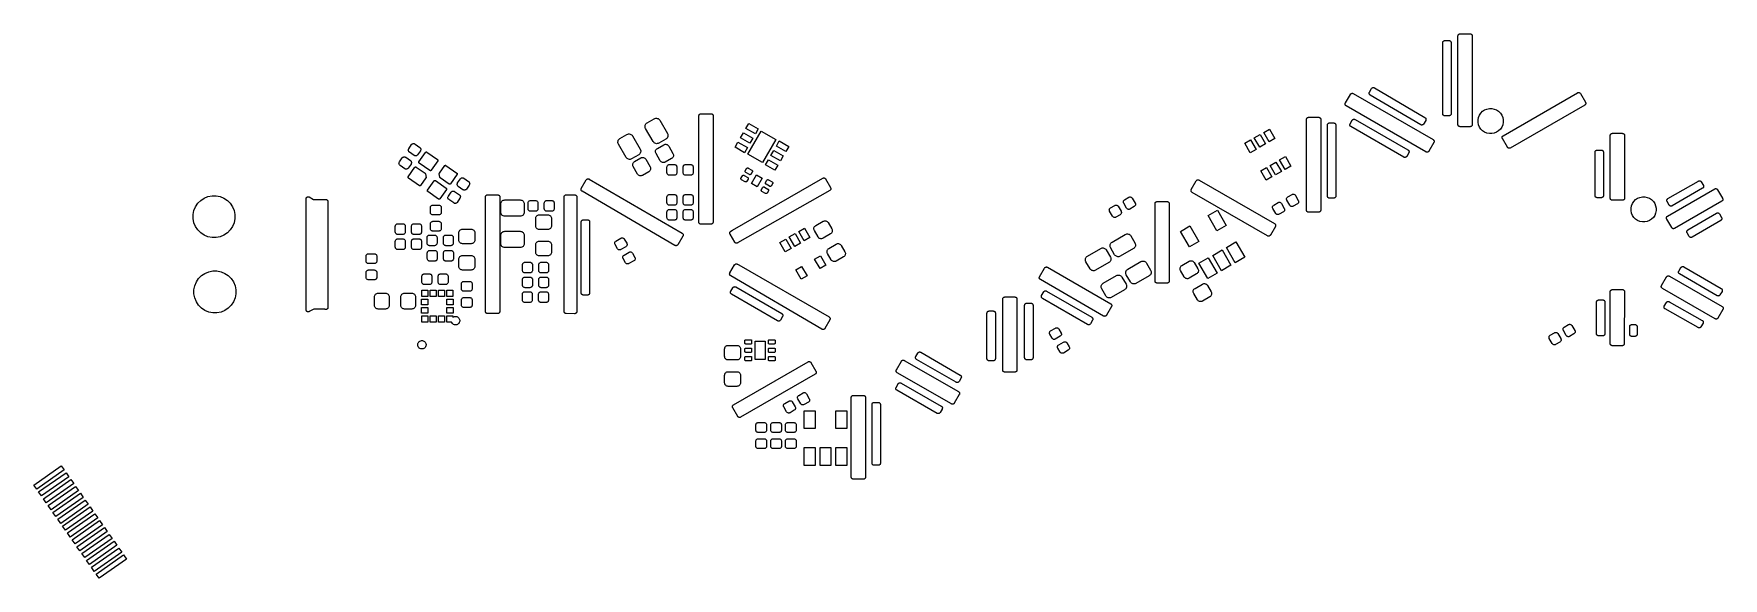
# Model space of a CAD drawing. Extents: x 3.53 to 7.5, y -4.86 to -3.58.
import ezdxf

# ---------------------------------------------------------------- set-up
doc = ezdxf.new("R2010")
doc.units = 0
doc.header["$MEASUREMENT"] = 0
doc.layers.add('BLACK', color=7, linetype='CONTINUOUS')

msp = doc.modelspace()

# ---------------------------------------------------------------- linework, layer by layer
at = {"layer": 'BLACK', "linetype": 'CONTINUOUS'}
for p, q in [((6.84409, -3.6025), (6.84415, -3.60203)), ((6.84409, -3.60253), (6.84409, -3.6025)), ((6.84409, -3.60254), (6.84409, -3.60253)), ((6.84409, -3.60253), (6.84409, -3.60253)), ((6.84409, -3.60257), (6.84409, -3.60254)), ((6.84409, -3.76974), (6.84409, -3.60257)), ((6.84415, -3.60203), (6.8442, -3.60156)), ((6.8442, -3.60153), (6.84435, -3.60108)), ((6.8442, -3.60155), (6.8442, -3.60153)), ((6.8442, -3.60156), (6.8442, -3.60155)), ((6.84435, -3.60108), (6.84449, -3.60063)), ((6.84449, -3.60062), (6.8445, -3.6006)), ((6.84449, -3.60063), (6.84449, -3.60062)), ((6.8445, -3.6006), (6.84473, -3.60019)), ((6.84473, -3.60019), (6.84495, -3.59977)), ((6.84495, -3.59977), (6.84496, -3.59976)), ((6.84496, -3.59976), (6.84497, -3.59974)), ((6.84497, -3.59974), (6.84527, -3.59939)), ((6.84527, -3.59939), (6.84557, -3.59902)), ((6.84557, -3.59902), (6.84558, -3.59901)), ((6.84558, -3.59901), (6.8456, -3.599)), ((6.8456, -3.599), (6.84596, -3.5987)), ((6.84596, -3.5987), (6.84633, -3.59841)), ((6.84633, -3.59841), (6.84634, -3.5984)), ((6.84634, -3.5984), (6.84636, -3.59839)), ((6.84636, -3.59839), (6.84677, -3.59817)), ((6.84677, -3.59817), (6.84719, -3.59795)), ((6.84719, -3.59795), (6.84721, -3.59794)), ((6.84721, -3.59794), (6.84722, -3.59793)), ((6.84722, -3.59793), (6.84767, -3.5978)), ((6.84767, -3.5978), (6.84812, -3.59767)), ((6.84812, -3.59767), (6.84814, -3.59766)), ((6.84814, -3.59766), (6.84816, -3.59766)), ((6.84816, -3.59766), (6.84863, -3.59762)), ((6.84863, -3.59762), (6.84909, -3.59757)), ((6.84909, -3.59757), (6.85878, -3.59757)), ((6.85878, -3.59757), (6.85881, -3.59757)), ((6.85881, -3.59757), (6.85881, -3.59757)), ((6.85881, -3.59757), (6.85882, -3.59757)), ((6.85882, -3.59757), (6.85885, -3.59757)), ((6.85885, -3.59757), (6.85932, -3.59762)), ((6.85932, -3.59762), (6.85978, -3.59767)), ((6.85978, -3.59767), (6.8598, -3.59768)), ((6.8598, -3.59768), (6.85982, -3.59768)), ((6.85982, -3.59768), (6.86027, -3.59782)), ((6.86027, -3.59782), (6.86072, -3.59796)), ((6.86072, -3.59796), (6.86073, -3.59797)), ((6.86073, -3.59797), (6.86075, -3.59797)), ((6.86075, -3.59797), (6.86116, -3.5982)), ((6.86116, -3.5982), (6.86158, -3.59842)), ((6.86158, -3.59842), (6.86159, -3.59844)), ((6.86159, -3.59844), (6.8616, -3.59844)), ((6.8616, -3.59844), (6.86196, -3.59875)), ((6.86196, -3.59875), (6.86233, -3.59905)), ((6.86233, -3.59905), (6.86234, -3.59906)), ((6.86234, -3.59906), (6.86235, -3.59907)), ((6.86235, -3.59907), (6.86265, -3.59944)), ((6.86265, -3.59944), (6.86294, -3.5998)), ((6.86294, -3.5998), (6.86295, -3.59982)), ((6.86295, -3.59982), (6.86296, -3.59983)), ((6.86296, -3.59983), (6.86318, -3.60025)), ((6.86318, -3.60025), (6.8634, -3.60066)), ((6.8634, -3.60066), (6.86341, -3.60068)), ((6.86341, -3.60068), (6.86342, -3.6007)), ((6.86342, -3.6007), (6.86355, -3.60115)), ((6.86355, -3.60115), (6.86368, -3.6016)), ((6.86368, -3.6016), (6.86369, -3.60162)), ((6.86369, -3.60162), (6.86369, -3.60163)), ((6.86369, -3.60163), (6.86373, -3.6021)), ((6.86373, -3.6021), (6.86378, -3.60257)), ((6.86378, -3.60257), (6.86378, -3.76974)), ((6.87992, -3.58654), (6.87997, -3.58608)), ((6.87992, -3.58658), (6.87992, -3.58654)), ((6.87992, -3.58661), (6.87992, -3.58658)), ((6.87992, -3.58658), (6.87992, -3.58658)), ((6.87992, -3.58658), (6.87992, -3.58658)), ((6.87992, -3.79528), (6.87992, -3.58661)), ((6.87997, -3.58608), (6.88002, -3.58561)), ((6.88002, -3.58561), (6.88003, -3.58559)), ((6.88003, -3.58557), (6.88017, -3.58513)), ((6.88003, -3.58559), (6.88003, -3.58557)), ((6.88017, -3.58513), (6.88031, -3.58468)), ((6.88031, -3.58468), (6.88032, -3.58466)), ((6.88032, -3.58466), (6.88033, -3.58464)), ((6.88033, -3.58464), (6.88055, -3.58423)), ((6.88055, -3.58423), (6.88078, -3.58382)), ((6.88078, -3.58382), (6.88079, -3.5838)), ((6.88079, -3.5838), (6.8808, -3.58379)), ((6.8808, -3.58379), (6.8811, -3.58343)), ((6.8811, -3.58343), (6.8814, -3.58307)), ((6.8814, -3.58307), (6.88141, -3.58306)), ((6.88141, -3.58306), (6.88142, -3.58304)), ((6.88142, -3.58304), (6.88179, -3.58275)), ((6.88179, -3.58275), (6.88215, -3.58245)), ((6.88215, -3.58245), (6.88217, -3.58244)), ((6.88217, -3.58244), (6.88218, -3.58243)), ((6.88218, -3.58243), (6.8826, -3.58221)), ((6.8826, -3.58221), (6.88302, -3.58199)), ((6.88302, -3.58199), (6.88303, -3.58199)), ((6.88303, -3.58199), (6.88305, -3.58198)), ((6.88305, -3.58198), (6.8835, -3.58185)), ((6.8835, -3.58185), (6.88395, -3.58171)), ((6.88395, -3.58171), (6.88397, -3.58171)), ((6.88397, -3.58171), (6.88398, -3.5817)), ((6.88398, -3.5817), (6.88445, -3.58166)), ((6.88445, -3.58166), (6.88492, -3.58161)), ((6.88492, -3.58161), (6.90839, -3.58161)), ((6.90839, -3.58161), (6.90842, -3.58161)), ((6.90842, -3.58161), (6.90842, -3.58161)), ((6.90842, -3.58161), (6.90842, -3.58161)), ((6.90842, -3.58161), (6.90846, -3.58161)), ((6.90846, -3.58161), (6.90892, -3.58167)), ((6.90892, -3.58167), (6.90939, -3.58172)), ((6.90939, -3.58172), (6.90941, -3.58172)), ((6.90941, -3.58172), (6.90943, -3.58172)), ((6.90943, -3.58172), (6.90987, -3.58187)), ((6.90987, -3.58187), (6.91032, -3.582)), ((6.91032, -3.582), (6.91034, -3.58201)), ((6.91034, -3.58201), (6.91036, -3.58202)), ((6.91036, -3.58202), (6.91077, -3.58224)), ((6.91077, -3.58224), (6.91118, -3.58247)), ((6.91118, -3.58247), (6.9112, -3.58248)), ((6.9112, -3.58248), (6.91121, -3.58249)), ((6.91121, -3.58249), (6.91157, -3.58279)), ((6.91157, -3.58279), (6.91193, -3.58309)), ((6.91193, -3.58309), (6.91194, -3.5831)), ((6.91194, -3.5831), (6.91196, -3.58312)), ((6.91196, -3.58312), (6.91225, -3.58348)), ((6.91225, -3.58348), (6.91255, -3.58385)), ((6.91255, -3.58385), (6.91256, -3.58386)), ((6.91256, -3.58386), (6.91257, -3.58388)), ((6.91257, -3.58388), (6.91279, -3.58429)), ((6.91279, -3.58429), (6.91301, -3.58471)), ((6.91301, -3.58471), (6.91301, -3.58473)), ((6.91301, -3.58473), (6.91302, -3.58474)), ((6.91302, -3.58474), (6.91315, -3.58519)), ((6.91315, -3.58519), (6.91329, -3.58564)), ((6.91329, -3.58564), (6.91329, -3.58566)), ((6.91329, -3.58566), (6.9133, -3.58568)), ((6.9133, -3.58568), (6.91334, -3.58615)), ((6.91334, -3.58615), (6.91339, -3.58661)), ((6.91339, -3.58661), (6.91339, -3.79528)), ((6.61505, -3.74449), (6.62678, -3.72417)), ((6.62678, -3.72417), (6.6268, -3.72414)), ((6.6268, -3.72414), (6.62682, -3.72411)), ((6.6268, -3.72414), (6.6268, -3.72414)), ((6.6268, -3.72414), (6.6268, -3.72414)), ((6.62682, -3.72411), (6.6271, -3.72373)), ((6.6271, -3.72373), (6.62737, -3.72335)), ((6.62737, -3.72335), (6.62739, -3.72334)), ((6.62739, -3.72334), (6.6274, -3.72332)), ((6.6274, -3.72332), (6.62774, -3.723)), ((6.62774, -3.723), (6.62809, -3.72268)), ((6.62809, -3.72268), (6.6281, -3.72267)), ((6.6281, -3.72267), (6.62812, -3.72266)), ((6.62812, -3.72266), (6.62852, -3.72242)), ((6.62852, -3.72242), (6.62892, -3.72217)), ((6.62892, -3.72217), (6.62894, -3.72217)), ((6.62894, -3.72217), (6.62895, -3.72216)), ((6.62895, -3.72216), (6.62939, -3.722)), ((6.62939, -3.722), (6.62983, -3.72183)), ((6.62983, -3.72183), (6.62985, -3.72183)), ((6.62985, -3.72183), (6.62987, -3.72182)), ((6.62987, -3.72182), (6.63033, -3.72175)), ((6.63033, -3.72175), (6.6308, -3.72168)), ((6.6308, -3.72168), (6.63082, -3.72168)), ((6.63082, -3.72168), (6.63083, -3.72167)), ((6.63083, -3.72167), (6.6313, -3.72169)), ((6.6313, -3.72169), (6.63177, -3.72171)), ((6.63177, -3.72171), (6.63179, -3.72171)), ((6.63179, -3.72171), (6.63181, -3.72172)), ((6.63181, -3.72172), (6.63227, -3.72183)), ((6.63227, -3.72183), (6.63272, -3.72193)), ((6.63272, -3.72193), (6.63274, -3.72194)), ((6.63274, -3.72194), (6.63276, -3.72194)), ((6.63276, -3.72194), (6.63318, -3.72214)), ((6.63318, -3.72214), (6.63361, -3.72234)), ((6.63361, -3.72234), (6.82142, -3.83077)), ((6.67096, -3.72161), (6.67098, -3.72116)), ((6.67097, -3.72165), (6.67096, -3.72161)), ((6.67097, -3.72169), (6.67097, -3.72165)), ((6.67104, -3.72213), (6.67097, -3.72169)), ((6.67098, -3.72116), (6.671, -3.72072)), ((6.671, -3.72072), (6.67101, -3.72068)), ((6.67101, -3.72064), (6.67112, -3.7202)), ((6.67101, -3.72068), (6.67101, -3.72064)), ((6.6711, -3.72258), (6.67104, -3.72213)), ((6.67112, -3.72262), (6.6711, -3.72258)), ((6.67112, -3.7202), (6.67122, -3.71977)), ((6.67112, -3.72265), (6.67112, -3.72262)), ((6.67128, -3.72307), (6.67112, -3.72265)), ((6.67122, -3.71977), (6.67124, -3.71973)), ((6.67124, -3.71973), (6.67125, -3.71969)), ((6.67125, -3.71969), (6.67144, -3.71929)), ((6.67143, -3.7235), (6.67128, -3.72307)), ((6.67145, -3.72353), (6.67143, -3.7235)), ((6.67144, -3.71929), (6.67163, -3.71888)), ((6.67146, -3.72357), (6.67145, -3.72353)), ((6.6717, -3.72395), (6.67146, -3.72357)), ((6.67163, -3.71888), (6.67647, -3.71049)), ((6.67193, -3.72434), (6.6717, -3.72395)), ((6.67195, -3.72437), (6.67193, -3.72434)), ((6.67197, -3.7244), (6.67195, -3.72437)), ((6.67228, -3.72473), (6.67197, -3.7244)), ((6.67258, -3.72506), (6.67228, -3.72473)), ((6.67261, -3.72509), (6.67258, -3.72506)), ((6.67264, -3.72512), (6.67261, -3.72509)), ((6.673, -3.72538), (6.67264, -3.72512)), ((6.67336, -3.72565), (6.673, -3.72538)), ((6.67342, -3.72569), (6.67336, -3.72565)), ((6.79231, -3.79573), (6.67342, -3.72569)), ((6.67647, -3.71049), (6.6765, -3.71043)), ((6.6765, -3.71043), (6.67651, -3.71043)), ((6.67651, -3.71042), (6.67679, -3.71004)), ((6.67651, -3.71043), (6.67651, -3.71042)), ((6.67679, -3.71004), (6.67708, -3.70964)), ((6.67708, -3.70964), (6.67709, -3.70964)), ((6.67709, -3.70964), (6.67744, -3.70932)), ((6.67709, -3.70964), (6.67709, -3.70964)), ((6.67744, -3.70932), (6.6778, -3.70899)), ((6.6778, -3.70899), (6.67781, -3.70898)), ((6.67781, -3.70898), (6.67822, -3.70873)), ((6.67781, -3.70898), (6.67781, -3.70898)), ((6.67822, -3.70873), (6.67864, -3.70848)), ((6.67864, -3.70848), (6.67864, -3.70848)), ((6.67864, -3.70848), (6.67865, -3.70848)), ((6.67865, -3.70848), (6.67911, -3.70831)), ((6.67911, -3.70831), (6.67955, -3.70815)), ((6.67955, -3.70815), (6.67956, -3.70815)), ((6.67956, -3.70814), (6.68004, -3.70807)), ((6.67956, -3.70815), (6.67956, -3.70814)), ((6.68004, -3.70807), (6.68052, -3.708)), ((6.68052, -3.708), (6.68052, -3.708)), ((6.68052, -3.708), (6.68053, -3.708)), ((6.68053, -3.708), (6.68101, -3.70802)), ((6.68101, -3.70802), (6.68149, -3.70804)), ((6.68149, -3.70804), (6.6815, -3.70804)), ((6.6815, -3.70804), (6.6815, -3.70804)), ((6.6815, -3.70804), (6.68198, -3.70816)), ((6.68198, -3.70816), (6.68244, -3.70827)), ((6.68244, -3.70827), (6.68245, -3.70827)), ((6.68245, -3.70827), (6.68245, -3.70827)), ((6.68245, -3.70827), (6.68289, -3.70848)), ((6.68289, -3.70848), (6.68333, -3.70868)), ((6.68333, -3.70868), (6.68333, -3.70868)), ((6.68333, -3.70868), (6.68334, -3.70868)), ((6.68334, -3.70868), (6.80223, -3.77872)), ((6.98624, -3.82144), (7.16123, -3.72041)), ((7.16123, -3.72041), (7.16126, -3.72039)), ((7.16126, -3.72039), (7.16129, -3.72037)), ((7.16126, -3.72039), (7.16126, -3.72039)), ((7.16126, -3.72039), (7.16126, -3.72039)), ((7.16129, -3.72037), (7.16172, -3.72018)), ((7.16172, -3.72018), (7.16215, -3.71999)), ((7.16215, -3.71999), (7.16217, -3.71999)), ((7.16217, -3.71999), (7.16218, -3.71998)), ((7.16218, -3.71998), (7.16264, -3.71988)), ((7.16264, -3.71988), (7.1631, -3.71978)), ((7.1631, -3.71978), (7.16312, -3.71978)), ((7.16312, -3.71978), (7.16314, -3.71977)), ((7.16314, -3.71977), (7.16361, -3.71976)), ((7.16361, -3.71976), (7.16408, -3.71975)), ((7.16408, -3.71975), (7.1641, -3.71975)), ((7.1641, -3.71975), (7.16411, -3.71975)), ((7.16411, -3.71975), (7.16457, -3.71983)), ((7.16457, -3.71983), (7.16504, -3.71991)), ((7.16504, -3.71991), (7.16506, -3.71992)), ((7.16506, -3.71992), (7.16507, -3.71992)), ((7.16507, -3.71992), (7.16551, -3.72009)), ((7.16551, -3.72009), (7.16595, -3.72026)), ((7.16595, -3.72026), (7.16597, -3.72027)), ((7.16597, -3.72027), (7.16598, -3.72027)), ((7.16598, -3.72027), (7.16638, -3.72053)), ((7.16638, -3.72053), (7.16678, -3.72078)), ((7.16678, -3.72078), (7.16679, -3.72079)), ((7.16679, -3.72079), (7.16681, -3.7208)), ((7.16681, -3.7208), (7.16715, -3.72112)), ((7.16715, -3.72112), (7.16749, -3.72144)), ((7.16749, -3.72144), (7.1675, -3.72146)), ((7.1675, -3.72146), (7.16751, -3.72147)), ((7.16751, -3.72147), (7.16779, -3.72185)), ((7.16779, -3.72185), (7.16806, -3.72224)), ((7.16806, -3.72224), (7.17979, -3.74256)), ((5.0943, -4.0248), (5.09448, -3.77468)), ((5.09448, -3.77461), (5.09454, -3.77414)), ((5.09448, -3.77465), (5.09448, -3.77461)), ((5.09448, -3.77468), (5.09448, -3.77465)), ((5.09448, -3.77465), (5.09448, -3.77465)), ((5.09448, -3.77465), (5.09448, -3.77465)), ((5.09454, -3.77414), (5.09459, -3.77368)), ((5.09459, -3.77364), (5.09474, -3.77319)), ((5.09459, -3.77366), (5.09459, -3.77364)), ((5.09459, -3.77368), (5.09459, -3.77366)), ((5.09474, -3.77319), (5.09488, -3.77275)), ((5.09488, -3.77273), (5.09489, -3.77271)), ((5.09488, -3.77275), (5.09488, -3.77273)), ((5.09489, -3.77271), (5.09512, -3.7723)), ((5.09512, -3.7723), (5.09534, -3.77189)), ((5.09534, -3.77189), (5.09535, -3.77187)), ((5.09535, -3.77187), (5.09536, -3.77186)), ((5.09536, -3.77186), (5.09566, -3.7715)), ((5.09566, -3.7715), (5.09596, -3.77114)), ((5.09596, -3.77114), (5.09598, -3.77112)), ((5.09598, -3.77112), (5.09599, -3.77111)), ((5.09599, -3.77111), (5.09635, -3.77082)), ((5.09635, -3.77082), (5.09672, -3.77052)), ((5.09672, -3.77052), (5.09673, -3.77051)), ((5.09673, -3.77051), (5.09675, -3.7705)), ((5.09675, -3.7705), (5.09717, -3.77028)), ((5.09717, -3.77028), (5.09758, -3.77006)), ((5.09758, -3.77006), (5.0976, -3.77006)), ((5.0976, -3.77006), (5.09761, -3.77005)), ((5.09761, -3.77005), (5.09807, -3.76992)), ((5.09807, -3.76992), (5.09851, -3.76978)), ((5.09851, -3.76978), (5.09853, -3.76978)), ((5.09853, -3.76978), (5.09855, -3.76977)), ((5.09855, -3.76977), (5.09902, -3.76973)), ((5.09902, -3.76973), (5.09948, -3.76969)), ((5.09948, -3.76969), (5.12295, -3.76969)), ((5.12295, -3.76969), (5.12299, -3.76969)), ((5.12299, -3.76969), (5.12299, -3.76969)), ((5.12299, -3.76969), (5.12299, -3.76969)), ((5.12299, -3.76969), (5.12302, -3.76969)), ((5.12302, -3.76969), (5.12349, -3.76974)), ((5.12349, -3.76974), (5.12396, -3.76979)), ((5.12396, -3.76979), (5.12397, -3.76979)), ((5.12397, -3.76979), (5.12399, -3.76979)), ((5.12399, -3.76979), (5.12444, -3.76994)), ((5.12444, -3.76994), (5.12489, -3.77008)), ((5.12489, -3.77008), (5.1249, -3.77008)), ((5.1249, -3.77008), (5.12492, -3.77009)), ((5.12492, -3.77009), (5.12533, -3.77032)), ((5.12533, -3.77032), (5.12575, -3.77054)), ((5.12575, -3.77054), (5.12576, -3.77055)), ((5.12576, -3.77055), (5.12577, -3.77056)), ((5.12577, -3.77056), (5.12613, -3.77086)), ((5.12613, -3.77086), (5.1265, -3.77116)), ((5.1265, -3.77116), (5.12651, -3.77118)), ((5.12651, -3.77118), (5.12652, -3.77119)), ((5.12652, -3.77119), (5.12682, -3.77155)), ((5.12682, -3.77155), (5.12712, -3.77192)), ((5.12712, -3.77192), (5.12712, -3.77193)), ((5.12712, -3.77193), (5.12713, -3.77195)), ((5.12713, -3.77195), (5.12735, -3.77237)), ((5.12735, -3.77237), (5.12757, -3.77278)), ((5.12757, -3.77278), (5.12758, -3.7728)), ((5.12758, -3.7728), (5.12758, -3.77281)), ((5.12758, -3.77281), (5.12772, -3.77326)), ((5.12772, -3.77326), (5.12785, -3.77372)), ((5.12795, -3.77469), (5.12776, -4.02481)), ((5.12785, -3.77372), (5.12786, -3.77373)), ((5.12786, -3.77373), (5.12786, -3.77375)), ((5.12786, -3.77375), (5.1279, -3.77422)), ((5.1279, -3.77422), (5.12795, -3.77469)), ((6.61439, -3.74727), (6.61441, -3.7468)), ((6.61439, -3.74728), (6.61439, -3.74727)), ((6.61439, -3.7473), (6.61439, -3.74728)), ((6.61447, -3.74777), (6.61439, -3.7473)), ((6.61441, -3.7468), (6.61442, -3.74633)), ((6.61442, -3.74633), (6.61443, -3.74631)), ((6.61443, -3.74629), (6.61454, -3.74583)), ((6.61443, -3.74631), (6.61443, -3.74629)), ((6.61454, -3.74823), (6.61447, -3.74777)), ((6.61454, -3.74583), (6.61465, -3.74538)), ((6.61454, -3.74825), (6.61454, -3.74823)), ((6.61455, -3.74826), (6.61454, -3.74825)), ((6.61471, -3.74871), (6.61455, -3.74826)), ((6.61465, -3.74536), (6.61466, -3.74534)), ((6.61465, -3.74538), (6.61465, -3.74536)), ((6.61466, -3.74534), (6.61486, -3.74492)), ((6.61487, -3.74915), (6.61471, -3.74871)), ((6.61486, -3.74492), (6.61505, -3.74449)), ((6.61488, -3.74916), (6.61487, -3.74915)), ((6.61489, -3.74918), (6.61488, -3.74916)), ((6.61513, -3.74958), (6.61489, -3.74918)), ((6.61538, -3.74998), (6.61513, -3.74958)), ((6.61539, -3.75), (6.61538, -3.74998)), ((6.6154, -3.75001), (6.61539, -3.75)), ((6.61572, -3.75036), (6.6154, -3.75001)), ((6.61603, -3.7507), (6.61572, -3.75036)), ((6.61605, -3.75071), (6.61603, -3.7507)), ((6.61606, -3.75073), (6.61605, -3.75071)), ((6.61644, -3.751), (6.61606, -3.75073)), ((6.61682, -3.75128), (6.61644, -3.751)), ((6.61685, -3.7513), (6.61682, -3.75128)), ((6.61688, -3.75132), (6.61685, -3.7513)), ((6.61685, -3.7513), (6.61685, -3.7513)), ((6.61685, -3.7513), (6.61685, -3.7513)), ((6.80469, -3.85975), (6.61688, -3.75132)), ((6.84414, -3.7702), (6.84409, -3.76974)), ((6.84418, -3.77067), (6.84414, -3.7702)), ((6.84419, -3.77069), (6.84418, -3.77067)), ((6.84419, -3.77071), (6.84419, -3.77069)), ((6.84433, -3.77116), (6.84419, -3.77071)), ((6.84446, -3.77161), (6.84433, -3.77116)), ((6.84447, -3.77162), (6.84446, -3.77161)), ((6.84447, -3.77164), (6.84447, -3.77162)), ((6.84469, -3.77206), (6.84447, -3.77164)), ((6.84491, -3.77247), (6.84469, -3.77206)), ((6.84492, -3.77249), (6.84491, -3.77247)), ((6.84493, -3.7725), (6.84492, -3.77249)), ((6.84523, -3.77287), (6.84493, -3.7725)), ((6.84552, -3.77323), (6.84523, -3.77287)), ((6.84554, -3.77324), (6.84552, -3.77323)), ((6.84555, -3.77326), (6.84554, -3.77324)), ((6.84591, -3.77356), (6.84555, -3.77326)), ((6.84627, -3.77386), (6.84591, -3.77356)), ((6.84628, -3.77387), (6.84627, -3.77386)), ((6.8463, -3.77388), (6.84628, -3.77387)), ((6.84671, -3.7741), (6.8463, -3.77388)), ((6.84712, -3.77433), (6.84671, -3.7741)), ((6.84714, -3.77434), (6.84712, -3.77433)), ((6.84716, -3.77434), (6.84714, -3.77434)), ((6.84761, -3.77448), (6.84716, -3.77434)), ((6.84805, -3.77463), (6.84761, -3.77448)), ((6.84807, -3.77463), (6.84805, -3.77463)), ((6.84809, -3.77463), (6.84807, -3.77463)), ((6.84856, -3.77468), (6.84809, -3.77463)), ((6.84902, -3.77473), (6.84856, -3.77468)), ((6.84906, -3.77473), (6.84902, -3.77473)), ((6.84909, -3.77474), (6.84906, -3.77473)), ((6.84906, -3.77473), (6.84906, -3.77474)), ((6.84906, -3.77474), (6.84906, -3.77473)), ((6.85878, -3.77474), (6.84909, -3.77474)), ((6.85925, -3.77469), (6.85878, -3.77474)), ((6.85972, -3.77465), (6.85925, -3.77469)), ((6.85973, -3.77464), (6.85972, -3.77465)), ((6.85975, -3.77464), (6.85973, -3.77464)), ((6.8602, -3.7745), (6.85975, -3.77464)), ((6.86065, -3.77437), (6.8602, -3.7745)), ((6.86067, -3.77436), (6.86065, -3.77437)), ((6.86068, -3.77436), (6.86067, -3.77436)), ((6.8611, -3.77414), (6.86068, -3.77436)), ((6.86152, -3.77392), (6.8611, -3.77414)), ((6.86153, -3.77391), (6.86152, -3.77392)), ((6.86155, -3.7739), (6.86153, -3.77391)), ((6.86191, -3.7736), (6.86155, -3.7739)), ((6.86228, -3.77331), (6.86191, -3.7736)), ((6.86229, -3.77329), (6.86228, -3.77331)), ((6.8623, -3.77328), (6.86229, -3.77329)), ((6.8626, -3.77292), (6.8623, -3.77328)), ((6.86291, -3.77256), (6.8626, -3.77292)), ((6.86292, -3.77253), (6.86291, -3.77254)), ((6.86291, -3.77254), (6.86291, -3.77256)), ((6.86315, -3.77212), (6.86292, -3.77253)), ((6.86338, -3.7717), (6.86315, -3.77212)), ((6.86339, -3.77167), (6.86338, -3.77169)), ((6.86338, -3.77169), (6.86338, -3.7717)), ((6.86353, -3.77122), (6.86339, -3.77167)), ((6.86367, -3.77077), (6.86353, -3.77122)), ((6.86368, -3.77074), (6.86367, -3.77076)), ((6.86367, -3.77076), (6.86367, -3.77077)), ((6.86373, -3.77027), (6.86368, -3.77074)), ((6.86378, -3.7698), (6.86373, -3.77027)), ((6.86378, -3.76974), (6.86378, -3.76977)), ((6.86378, -3.76977), (6.86378, -3.76977)), ((6.86378, -3.76977), (6.86378, -3.76977)), ((6.86378, -3.76977), (6.86378, -3.7698)), ((6.9283, -3.77839), (6.93053, -3.77302)), ((6.93053, -3.77302), (6.93376, -3.76819)), ((6.93376, -3.76819), (6.93787, -3.76407)), ((6.93787, -3.76407), (6.94271, -3.76084)), ((6.94271, -3.76084), (6.94808, -3.75862)), ((6.94808, -3.75862), (6.95378, -3.75748)), ((6.95378, -3.75748), (6.9596, -3.75748)), ((6.9596, -3.75748), (6.96531, -3.75862)), ((6.96531, -3.75862), (6.97068, -3.76084)), ((6.97068, -3.76084), (6.97552, -3.76407)), ((6.97552, -3.76407), (6.97963, -3.76819)), ((6.97963, -3.76819), (6.98286, -3.77302)), ((6.98286, -3.77302), (6.98509, -3.77839)), ((7.17796, -3.74939), (7.00297, -3.85042)), ((7.17835, -3.74911), (7.17796, -3.74939)), ((7.17873, -3.74884), (7.17835, -3.74911)), ((7.17874, -3.74883), (7.17873, -3.74884)), ((7.17876, -3.74882), (7.17874, -3.74883)), ((7.17908, -3.74848), (7.17876, -3.74882)), ((7.1794, -3.74814), (7.17908, -3.74848)), ((7.17941, -3.74812), (7.1794, -3.74814)), ((7.17942, -3.74811), (7.17941, -3.74812)), ((7.17967, -3.74771), (7.17942, -3.74811)), ((7.17992, -3.74731), (7.17967, -3.74771)), ((7.17979, -3.74256), (7.17981, -3.74259)), ((7.17981, -3.74259), (7.17981, -3.74259)), ((7.17981, -3.74259), (7.17981, -3.74259)), ((7.17981, -3.74259), (7.17983, -3.74262)), ((7.17983, -3.74262), (7.18002, -3.74305)), ((7.17993, -3.7473), (7.17992, -3.74731)), ((7.17994, -3.74728), (7.17993, -3.7473)), ((7.18011, -3.74684), (7.17994, -3.74728)), ((7.18002, -3.74305), (7.18021, -3.74348)), ((7.18028, -3.7464), (7.18011, -3.74684)), ((7.18021, -3.74348), (7.18021, -3.7435)), ((7.18021, -3.7435), (7.18022, -3.74351)), ((7.18022, -3.74351), (7.18032, -3.74398)), ((7.18029, -3.74637), (7.18028, -3.74639)), ((7.18028, -3.74639), (7.18028, -3.7464)), ((7.18037, -3.7459), (7.18029, -3.74637)), ((7.18032, -3.74398), (7.18042, -3.74443)), ((7.18045, -3.74544), (7.18037, -3.7459)), ((7.18042, -3.74443), (7.18042, -3.74445)), ((7.18042, -3.74445), (7.18043, -3.74447)), ((7.18043, -3.74447), (7.18044, -3.74493)), ((7.18044, -3.74493), (7.18045, -3.74541)), ((7.18045, -3.74541), (7.18045, -3.74542)), ((7.18045, -3.74542), (7.18045, -3.74544)), ((4.96777, -3.7989), (4.96808, -3.79704)), ((4.96783, -3.80078), (4.96777, -3.7989)), ((4.96826, -3.80261), (4.96783, -3.80078)), ((4.96808, -3.79704), (4.96874, -3.79528)), ((4.96903, -3.80433), (4.96826, -3.80261)), ((4.96874, -3.79528), (4.96973, -3.79369)), ((4.987, -3.83544), (4.96903, -3.80433)), ((4.96973, -3.79369), (4.97102, -3.79231)), ((4.97102, -3.79231), (4.97255, -3.79122)), ((4.97255, -3.79122), (4.98917, -3.78162)), ((4.98917, -3.78162), (4.99088, -3.78084)), ((4.99088, -3.78084), (4.99271, -3.78042)), ((4.99271, -3.78042), (4.99459, -3.78036)), ((4.99459, -3.78036), (4.99645, -3.78066)), ((4.99645, -3.78066), (4.99821, -3.78132)), ((4.99821, -3.78132), (4.99981, -3.78232)), ((4.99981, -3.78232), (5.00118, -3.7836)), ((5.00118, -3.7836), (5.00228, -3.78513)), ((5.00228, -3.78513), (5.02024, -3.81625)), ((5.19219, -3.82654), (5.19908, -3.8146)), ((5.19908, -3.8146), (5.22125, -3.8274)), ((5.20499, -3.80438), (5.21188, -3.79244)), ((5.22715, -3.81717), (5.20499, -3.80438)), ((5.20972, -3.86507), (5.24122, -3.81052)), ((5.21188, -3.79244), (5.23404, -3.80524)), ((5.23404, -3.80524), (5.22715, -3.81717)), ((5.24122, -3.81052), (5.27532, -3.8302)), ((6.42292, -3.81381), (6.43656, -3.80594)), ((6.43572, -3.83597), (6.42292, -3.81381)), ((6.43656, -3.80594), (6.44936, -3.8281)), ((6.52362, -3.783), (6.52368, -3.78253)), ((6.52362, -3.78303), (6.52362, -3.783)), ((6.52362, -3.78304), (6.52362, -3.78303)), ((6.52362, -3.78307), (6.52362, -3.78304)), ((6.52362, -3.78304), (6.52362, -3.78304)), ((6.52362, -3.99646), (6.52362, -3.78307)), ((6.52368, -3.78253), (6.52372, -3.78207)), ((6.52372, -3.78207), (6.52373, -3.78205)), ((6.52373, -3.78203), (6.52387, -3.78158)), ((6.52373, -3.78205), (6.52373, -3.78203)), ((6.52387, -3.78158), (6.52401, -3.78113)), ((6.52401, -3.78113), (6.52402, -3.78112)), ((6.52402, -3.78112), (6.52403, -3.7811)), ((6.52403, -3.7811), (6.52425, -3.78069)), ((6.52425, -3.78069), (6.52448, -3.78027)), ((6.52448, -3.78027), (6.52449, -3.78026)), ((6.52449, -3.78026), (6.5245, -3.78025)), ((6.5245, -3.78025), (6.5248, -3.77989)), ((6.5248, -3.77989), (6.5251, -3.77952)), ((6.5251, -3.77952), (6.52511, -3.77951)), ((6.52511, -3.77951), (6.52512, -3.7795)), ((6.52512, -3.7795), (6.52549, -3.7792)), ((6.52549, -3.7792), (6.52586, -3.77891)), ((6.52586, -3.77891), (6.52587, -3.7789)), ((6.52587, -3.7789), (6.52588, -3.77889)), ((6.52588, -3.77889), (6.5263, -3.77867)), ((6.5263, -3.77867), (6.52672, -3.77845)), ((6.52672, -3.77845), (6.52673, -3.77844)), ((6.52673, -3.77844), (6.52675, -3.77843)), ((6.52675, -3.77843), (6.5272, -3.7783)), ((6.5272, -3.7783), (6.52765, -3.77817)), ((6.52765, -3.77817), (6.52767, -3.77816)), ((6.52767, -3.77816), (6.52769, -3.77816)), ((6.52769, -3.77816), (6.52815, -3.77812)), ((6.52815, -3.77812), (6.52862, -3.77807)), ((6.52862, -3.77807), (6.55209, -3.77807)), ((6.55209, -3.77807), (6.55212, -3.77807)), ((6.55212, -3.77807), (6.55212, -3.77807)), ((6.55212, -3.77807), (6.55212, -3.77807)), ((6.55212, -3.77807), (6.55216, -3.77807)), ((6.55216, -3.77807), (6.55263, -3.77812)), ((6.55263, -3.77812), (6.55309, -3.77817)), ((6.55309, -3.77817), (6.55311, -3.77818)), ((6.55311, -3.77818), (6.55313, -3.77818)), ((6.55313, -3.77818), (6.55357, -3.77832)), ((6.55357, -3.77832), (6.55402, -3.77846)), ((6.55402, -3.77846), (6.55404, -3.77847)), ((6.55404, -3.77847), (6.55406, -3.77848)), ((6.55406, -3.77848), (6.55447, -3.7787)), ((6.55447, -3.7787), (6.55488, -3.77893)), ((6.55488, -3.77893), (6.5549, -3.77894)), ((6.5549, -3.77894), (6.55491, -3.77895)), ((6.55491, -3.77895), (6.55527, -3.77925)), ((6.55527, -3.77925), (6.55563, -3.77955)), ((6.55563, -3.77955), (6.55565, -3.77956)), ((6.55565, -3.77956), (6.55566, -3.77957)), ((6.55566, -3.77957), (6.55595, -3.77994)), ((6.55595, -3.77994), (6.55625, -3.7803)), ((6.55625, -3.7803), (6.55626, -3.78032)), ((6.55626, -3.78032), (6.55627, -3.78033)), ((6.55627, -3.78033), (6.55649, -3.78075)), ((6.55649, -3.78075), (6.55671, -3.78117)), ((6.55671, -3.78117), (6.55671, -3.78118)), ((6.55671, -3.78118), (6.55672, -3.7812)), ((6.55672, -3.7812), (6.55686, -3.78165)), ((6.55686, -3.78165), (6.55699, -3.7821)), ((6.55699, -3.7821), (6.55699, -3.78212)), ((6.55699, -3.78212), (6.557, -3.78213)), ((6.557, -3.78213), (6.55704, -3.7826)), ((6.55704, -3.7826), (6.55709, -3.78307)), ((6.55709, -3.78307), (6.55709, -3.99646)), ((6.57283, -3.7963), (6.57284, -3.79627)), ((6.57283, -3.79634), (6.57283, -3.7963)), ((6.57283, -3.7963), (6.57283, -3.7963)), ((6.57283, -3.7963), (6.57283, -3.7963)), ((6.57283, -3.9635), (6.57283, -3.79634)), ((6.57284, -3.79627), (6.57289, -3.7958)), ((6.57289, -3.7958), (6.57294, -3.79533)), ((6.57294, -3.7953), (6.57309, -3.79485)), ((6.57294, -3.79532), (6.57294, -3.7953)), ((6.57294, -3.79533), (6.57294, -3.79532)), ((6.57309, -3.79485), (6.57323, -3.7944)), ((6.57323, -3.79439), (6.57324, -3.79437)), ((6.57323, -3.7944), (6.57323, -3.79439)), ((6.57324, -3.79437), (6.57347, -3.79396)), ((6.57347, -3.79396), (6.57369, -3.79354)), ((6.57369, -3.79354), (6.5737, -3.79353)), ((6.5737, -3.79353), (6.57371, -3.79351)), ((6.57371, -3.79351), (6.57401, -3.79315)), ((6.57401, -3.79315), (6.57431, -3.79279)), ((6.57431, -3.79279), (6.57433, -3.79278)), ((6.57433, -3.79278), (6.57434, -3.79277)), ((6.57434, -3.79277), (6.5747, -3.79247)), ((6.5747, -3.79247), (6.57507, -3.79217)), ((6.57507, -3.79217), (6.57508, -3.79217)), ((6.57508, -3.79217), (6.5751, -3.79215)), ((6.5751, -3.79215), (6.57551, -3.79194)), ((6.57551, -3.79194), (6.57593, -3.79172)), ((6.57593, -3.79172), (6.57595, -3.79171)), ((6.57595, -3.79171), (6.57596, -3.7917)), ((6.57596, -3.7917), (6.57641, -3.79157)), ((6.57641, -3.79157), (6.57686, -3.79143)), ((6.57686, -3.79143), (6.57688, -3.79143)), ((6.57688, -3.79143), (6.5769, -3.79143)), ((6.5769, -3.79143), (6.57737, -3.79138)), ((6.57737, -3.79138), (6.57783, -3.79134)), ((6.57783, -3.79134), (6.58752, -3.79134)), ((6.58752, -3.79134), (6.58755, -3.79134)), ((6.58755, -3.79134), (6.58755, -3.79134)), ((6.58755, -3.79134), (6.58756, -3.79134)), ((6.58756, -3.79134), (6.58759, -3.79134)), ((6.58759, -3.79134), (6.58806, -3.79139)), ((6.58806, -3.79139), (6.58853, -3.79144)), ((6.58853, -3.79144), (6.58854, -3.79145)), ((6.58854, -3.79145), (6.58856, -3.79145)), ((6.58856, -3.79145), (6.58901, -3.79159)), ((6.58901, -3.79159), (6.58946, -3.79173)), ((6.58946, -3.79173), (6.58947, -3.79174)), ((6.58947, -3.79174), (6.58949, -3.79174)), ((6.58949, -3.79174), (6.5899, -3.79197)), ((6.5899, -3.79197), (6.59032, -3.79219)), ((6.59032, -3.79219), (6.59033, -3.7922)), ((6.59033, -3.7922), (6.59034, -3.79221)), ((6.59034, -3.79221), (6.5907, -3.79251)), ((6.5907, -3.79251), (6.59107, -3.79282)), ((6.59107, -3.79282), (6.59108, -3.79283)), ((6.59108, -3.79283), (6.59109, -3.79284)), ((6.59109, -3.79284), (6.59139, -3.79321)), ((6.59139, -3.79321), (6.59168, -3.79357)), ((6.59168, -3.79357), (6.59169, -3.79359)), ((6.59169, -3.79359), (6.5917, -3.7936)), ((6.5917, -3.7936), (6.59192, -3.79402)), ((6.59192, -3.79402), (6.59214, -3.79443)), ((6.59214, -3.79443), (6.59215, -3.79445)), ((6.59215, -3.79445), (6.59216, -3.79447)), ((6.59216, -3.79447), (6.59229, -3.79492)), ((6.59229, -3.79492), (6.59242, -3.79537)), ((6.59242, -3.79537), (6.59243, -3.79538)), ((6.59243, -3.79538), (6.59243, -3.7954)), ((6.59243, -3.7954), (6.59247, -3.79587)), ((6.59247, -3.79587), (6.59252, -3.79634)), ((6.59252, -3.79634), (6.59252, -3.9635)), ((6.62569, -3.79613), (6.62571, -3.79566)), ((6.62569, -3.79615), (6.62569, -3.79613)), ((6.62569, -3.79617), (6.62569, -3.79615)), ((6.62577, -3.79663), (6.62569, -3.79617)), ((6.62571, -3.79566), (6.62572, -3.79519)), ((6.62572, -3.79519), (6.62573, -3.79518)), ((6.62573, -3.79516), (6.62584, -3.7947)), ((6.62573, -3.79518), (6.62573, -3.79516)), ((6.62584, -3.7971), (6.62577, -3.79663)), ((6.62584, -3.7947), (6.62595, -3.79424)), ((6.62584, -3.79711), (6.62584, -3.7971)), ((6.62585, -3.79713), (6.62584, -3.79711)), ((6.62601, -3.79757), (6.62585, -3.79713)), ((6.62595, -3.79423), (6.62596, -3.79421)), ((6.62595, -3.79424), (6.62595, -3.79423)), ((6.62596, -3.79421), (6.62616, -3.79378)), ((6.62617, -3.79801), (6.62601, -3.79757)), ((6.62616, -3.79378), (6.62635, -3.79335)), ((6.62618, -3.79803), (6.62617, -3.79801)), ((6.62619, -3.79805), (6.62618, -3.79803)), ((6.62643, -3.79845), (6.62619, -3.79805)), ((6.62635, -3.79335), (6.63119, -3.78497)), ((6.62668, -3.79885), (6.62643, -3.79845)), ((6.62669, -3.79886), (6.62668, -3.79885)), ((6.6267, -3.79888), (6.62669, -3.79886)), ((6.62702, -3.79922), (6.6267, -3.79888)), ((6.62733, -3.79957), (6.62702, -3.79922)), ((6.62735, -3.79958), (6.62733, -3.79957)), ((6.62736, -3.79959), (6.62735, -3.79958)), ((6.62774, -3.79987), (6.62736, -3.79959)), ((6.62812, -3.80015), (6.62774, -3.79987)), ((6.62815, -3.80017), (6.62812, -3.80015)), ((6.62818, -3.80018), (6.62815, -3.80017)), ((6.62815, -3.80017), (6.62815, -3.80017)), ((6.62815, -3.80017), (6.62815, -3.80017)), ((6.75249, -3.87196), (6.62818, -3.80018)), ((6.63119, -3.78497), (6.63121, -3.78494)), ((6.63121, -3.78493), (6.63123, -3.78491)), ((6.63121, -3.78494), (6.63121, -3.78493)), ((6.63121, -3.78494), (6.63121, -3.78494)), ((6.63123, -3.78491), (6.63151, -3.78453)), ((6.63151, -3.78453), (6.63178, -3.78415)), ((6.63178, -3.78415), (6.6318, -3.78413)), ((6.6318, -3.78413), (6.63181, -3.78412)), ((6.63181, -3.78412), (6.63215, -3.7838)), ((6.63215, -3.7838), (6.6325, -3.78348)), ((6.6325, -3.78348), (6.63251, -3.78347)), ((6.63251, -3.78347), (6.63253, -3.78346)), ((6.63253, -3.78346), (6.63293, -3.78322)), ((6.63293, -3.78322), (6.63333, -3.78297)), ((6.63333, -3.78297), (6.63335, -3.78297)), ((6.63335, -3.78297), (6.63336, -3.78296)), ((6.63336, -3.78296), (6.6338, -3.7828)), ((6.6338, -3.7828), (6.63425, -3.78263)), ((6.63425, -3.78263), (6.63426, -3.78263)), ((6.63426, -3.78263), (6.63428, -3.78262)), ((6.63428, -3.78262), (6.63474, -3.78255)), ((6.63474, -3.78255), (6.63521, -3.78248)), ((6.63521, -3.78248), (6.63523, -3.78248)), ((6.63523, -3.78248), (6.63524, -3.78247)), ((6.63524, -3.78247), (6.63571, -3.78249)), ((6.63571, -3.78249), (6.63618, -3.78251)), ((6.63618, -3.78251), (6.6362, -3.78251)), ((6.6362, -3.78251), (6.63622, -3.78251)), ((6.63622, -3.78251), (6.63668, -3.78263)), ((6.63668, -3.78263), (6.63713, -3.78273)), ((6.63713, -3.78273), (6.63715, -3.78274)), ((6.63715, -3.78274), (6.63717, -3.78274)), ((6.63717, -3.78274), (6.6376, -3.78294)), ((6.6376, -3.78294), (6.63802, -3.78314)), ((6.63802, -3.78314), (6.76234, -3.85491)), ((6.79232, -3.79573), (6.79231, -3.79573)), ((6.79231, -3.79573), (6.79231, -3.79573)), ((6.79277, -3.79594), (6.79232, -3.79573)), ((6.79319, -3.79614), (6.79277, -3.79594)), ((6.7932, -3.79614), (6.79319, -3.79614)), ((6.79368, -3.79626), (6.7932, -3.79614)), ((6.7932, -3.79614), (6.7932, -3.79614)), ((6.79414, -3.79637), (6.79368, -3.79626)), ((6.79415, -3.79637), (6.79414, -3.79637)), ((6.79464, -3.79639), (6.79415, -3.79637)), ((6.79415, -3.79637), (6.79415, -3.79637)), ((6.79512, -3.79641), (6.79464, -3.79639)), ((6.7956, -3.79634), (6.79512, -3.79641)), ((6.79512, -3.79641), (6.79512, -3.79641)), ((6.79512, -3.79641), (6.79512, -3.79641)), ((6.79608, -3.79626), (6.7956, -3.79634)), ((6.79609, -3.79626), (6.79608, -3.79626)), ((6.79608, -3.79626), (6.79608, -3.79626)), ((6.79655, -3.79609), (6.79609, -3.79626)), ((6.797, -3.79593), (6.79655, -3.79609)), ((6.79701, -3.79593), (6.797, -3.79593)), ((6.797, -3.79593), (6.797, -3.79593)), ((6.79742, -3.79567), (6.79701, -3.79593)), ((6.79783, -3.79543), (6.79742, -3.79567)), ((6.79784, -3.79543), (6.79783, -3.79543)), ((6.7982, -3.7951), (6.79784, -3.79542)), ((6.79784, -3.79542), (6.79784, -3.79543)), ((6.79856, -3.79477), (6.7982, -3.7951)), ((6.79886, -3.79436), (6.79856, -3.79476)), ((6.79856, -3.79476), (6.79856, -3.79477)), ((6.79856, -3.79477), (6.79856, -3.79477)), ((6.79914, -3.79399), (6.79886, -3.79436)), ((6.79918, -3.79392), (6.79914, -3.79398)), ((6.79914, -3.79398), (6.79914, -3.79398)), ((6.79914, -3.79398), (6.79914, -3.79399)), ((6.80402, -3.78553), (6.79918, -3.79392)), ((6.80223, -3.77872), (6.80229, -3.77876)), ((6.80229, -3.77876), (6.80264, -3.77903)), ((6.80264, -3.77903), (6.80301, -3.77929)), ((6.80301, -3.77929), (6.80303, -3.77932)), ((6.80303, -3.77932), (6.80307, -3.77935)), ((6.80307, -3.77935), (6.80336, -3.77968)), ((6.80336, -3.77968), (6.80367, -3.78001)), ((6.80367, -3.78001), (6.80369, -3.78004)), ((6.80369, -3.78004), (6.80372, -3.78007)), ((6.80372, -3.78007), (6.80395, -3.78046)), ((6.80395, -3.78046), (6.80418, -3.78084)), ((6.8042, -3.78512), (6.80402, -3.78553)), ((6.80418, -3.78084), (6.8042, -3.78088)), ((6.8042, -3.78088), (6.80422, -3.78091)), ((6.8044, -3.78472), (6.8042, -3.78512)), ((6.80422, -3.78091), (6.80436, -3.78133)), ((6.80436, -3.78133), (6.80452, -3.78175)), ((6.80442, -3.78464), (6.8044, -3.78468)), ((6.8044, -3.78468), (6.8044, -3.78472)), ((6.80452, -3.78421), (6.80442, -3.78464)), ((6.80452, -3.78175), (6.80453, -3.78179)), ((6.80463, -3.78377), (6.80452, -3.78421)), ((6.80453, -3.78179), (6.80454, -3.78183)), ((6.80454, -3.78183), (6.80461, -3.78227)), ((6.80461, -3.78227), (6.80468, -3.78272)), ((6.80464, -3.78369), (6.80463, -3.78373)), ((6.80463, -3.78373), (6.80463, -3.78377)), ((6.80466, -3.78324), (6.80464, -3.78369)), ((6.80468, -3.7828), (6.80466, -3.78324)), ((6.80468, -3.78272), (6.80468, -3.78276)), ((6.80468, -3.78276), (6.80468, -3.7828)), ((6.87997, -3.79574), (6.87992, -3.79528)), ((6.88001, -3.79621), (6.87997, -3.79574)), ((6.88001, -3.79623), (6.88001, -3.79621)), ((6.88002, -3.79625), (6.88001, -3.79623)), ((6.88015, -3.7967), (6.88002, -3.79625)), ((6.88029, -3.79715), (6.88015, -3.7967)), ((6.88029, -3.79716), (6.88029, -3.79715)), ((6.8803, -3.79718), (6.88029, -3.79716)), ((6.88052, -3.7976), (6.8803, -3.79718)), ((6.88074, -3.79801), (6.88052, -3.7976)), ((6.88075, -3.79803), (6.88074, -3.79801)), ((6.88076, -3.79804), (6.88075, -3.79803)), ((6.88105, -3.79841), (6.88076, -3.79804)), ((6.88135, -3.79877), (6.88105, -3.79841)), ((6.88136, -3.79879), (6.88135, -3.79877)), ((6.88137, -3.7988), (6.88136, -3.79879)), ((6.88174, -3.7991), (6.88137, -3.7988)), ((6.8821, -3.7994), (6.88174, -3.7991)), ((6.88211, -3.79941), (6.8821, -3.7994)), ((6.88213, -3.79942), (6.88211, -3.79941)), ((6.88254, -3.79964), (6.88213, -3.79942)), ((6.88295, -3.79987), (6.88254, -3.79964)), ((6.88297, -3.79988), (6.88295, -3.79987)), ((6.88298, -3.79988), (6.88297, -3.79988)), ((6.88343, -3.80002), (6.88298, -3.79988)), ((6.88388, -3.80017), (6.88343, -3.80002)), ((6.8839, -3.80017), (6.88388, -3.80017)), ((6.88392, -3.80017), (6.8839, -3.80017)), ((6.88438, -3.80022), (6.88392, -3.80017)), ((6.88485, -3.80028), (6.88438, -3.80022)), ((6.88489, -3.80028), (6.88485, -3.80028)), ((6.88492, -3.80028), (6.88489, -3.80028)), ((6.88489, -3.80028), (6.88489, -3.80028)), ((6.88489, -3.80028), (6.88489, -3.80028)), ((6.90839, -3.80028), (6.88492, -3.80028)), ((6.90885, -3.80023), (6.90839, -3.80028)), ((6.90932, -3.80019), (6.90885, -3.80023)), ((6.90934, -3.80018), (6.90932, -3.80019)), ((6.90936, -3.80018), (6.90934, -3.80018)), ((6.90981, -3.80004), (6.90936, -3.80018)), ((6.91026, -3.79991), (6.90981, -3.80004)), ((6.91027, -3.7999), (6.91026, -3.79991)), ((6.91029, -3.7999), (6.91027, -3.7999)), ((6.91071, -3.79968), (6.91029, -3.7999)), ((6.91112, -3.79946), (6.91071, -3.79968)), ((6.91114, -3.79945), (6.91112, -3.79946)), ((6.91115, -3.79944), (6.91114, -3.79945)), ((6.91152, -3.79914), (6.91115, -3.79944)), ((6.91188, -3.79885), (6.91152, -3.79914)), ((6.9119, -3.79883), (6.91188, -3.79885)), ((6.91191, -3.79882), (6.9119, -3.79883)), ((6.91221, -3.79846), (6.91191, -3.79882)), ((6.91251, -3.7981), (6.91221, -3.79846)), ((6.91252, -3.79809), (6.91251, -3.7981)), ((6.91253, -3.79807), (6.91252, -3.79809)), ((6.91276, -3.79766), (6.91253, -3.79807)), ((6.91298, -3.79725), (6.91276, -3.79766)), ((6.91299, -3.79723), (6.91298, -3.79725)), ((6.913, -3.79721), (6.91299, -3.79723)), ((6.91313, -3.79676), (6.913, -3.79721)), ((6.91328, -3.79632), (6.91313, -3.79676)), ((6.91333, -3.79581), (6.91328, -3.79628)), ((6.91328, -3.79628), (6.91328, -3.7963)), ((6.91328, -3.7963), (6.91328, -3.79632)), ((6.91339, -3.79535), (6.91333, -3.79581)), ((6.91339, -3.79528), (6.91339, -3.79531)), ((6.91339, -3.79531), (6.91339, -3.79531)), ((6.91339, -3.79531), (6.91339, -3.79531)), ((6.91339, -3.79531), (6.91339, -3.79535)), ((6.92717, -3.7841), (6.9283, -3.77839)), ((6.92717, -3.78992), (6.92717, -3.7841)), ((6.9283, -3.79562), (6.92717, -3.78992)), ((6.93053, -3.80099), (6.9283, -3.79562)), ((6.93376, -3.80583), (6.93053, -3.80099)), ((6.93787, -3.80994), (6.93376, -3.80583)), ((6.94271, -3.81317), (6.93787, -3.80994)), ((6.94808, -3.8154), (6.94271, -3.81317)), ((6.97068, -3.81317), (6.96531, -3.8154)), ((6.97552, -3.80994), (6.97068, -3.81317)), ((6.97963, -3.80583), (6.97552, -3.80994)), ((6.98286, -3.80099), (6.97963, -3.80583)), ((6.98509, -3.79562), (6.98286, -3.80099)), ((6.98509, -3.77839), (6.98622, -3.7841)), ((6.98622, -3.78992), (6.98509, -3.79562)), ((6.98622, -3.7841), (6.98622, -3.78992)), ((4.41082, -3.85517), (4.41096, -3.85404)), ((4.41096, -3.85404), (4.41131, -3.85296)), ((4.41131, -3.85296), (4.41187, -3.85197)), ((4.41187, -3.85197), (4.41853, -3.84245)), ((4.41853, -3.84245), (4.41927, -3.84159)), ((4.41927, -3.84159), (4.42017, -3.84089)), ((4.42017, -3.84089), (4.42118, -3.84037)), ((4.42118, -3.84037), (4.42228, -3.84007)), ((4.42228, -3.84007), (4.42341, -3.83998)), ((4.42341, -3.83998), (4.42454, -3.84012)), ((4.42454, -3.84012), (4.42563, -3.84047)), ((4.42563, -3.84047), (4.42662, -3.84103)), ((4.42662, -3.84103), (4.43774, -3.84882)), ((4.43774, -3.84882), (4.43861, -3.84956)), ((4.43861, -3.84956), (4.43931, -3.85046)), ((4.43931, -3.85046), (4.43983, -3.85147)), ((4.43983, -3.85147), (4.44013, -3.85257)), ((4.44022, -3.8537), (4.44008, -3.85483)), ((4.44013, -3.85257), (4.44022, -3.8537)), ((4.90384, -3.83581), (4.90415, -3.83395)), ((4.9039, -3.83769), (4.90384, -3.83581)), ((4.90433, -3.83952), (4.9039, -3.83769)), ((4.90415, -3.83395), (4.90481, -3.83219)), ((4.90511, -3.84124), (4.90433, -3.83952)), ((4.90481, -3.83219), (4.9058, -3.8306)), ((4.92307, -3.87235), (4.90511, -3.84124)), ((4.9058, -3.8306), (4.90709, -3.82922)), ((4.90709, -3.82922), (4.90862, -3.82813)), ((4.90862, -3.82813), (4.92524, -3.81853)), ((4.92524, -3.81853), (4.92695, -3.81775)), ((4.92695, -3.81775), (4.92879, -3.81733)), ((4.92879, -3.81733), (4.93067, -3.81726)), ((4.93067, -3.81726), (4.93252, -3.81757)), ((4.93252, -3.81757), (4.93428, -3.81823)), ((4.93428, -3.81823), (4.93588, -3.81923)), ((4.93588, -3.81923), (4.93725, -3.82051)), ((4.93725, -3.82051), (4.93835, -3.82204)), ((4.93835, -3.82204), (4.95631, -3.85315)), ((4.95631, -3.85315), (4.95709, -3.85487)), ((4.98809, -3.83697), (4.987, -3.83544)), ((4.98947, -3.83825), (4.98809, -3.83697)), ((4.99106, -3.83925), (4.98947, -3.83825)), ((4.99282, -3.83991), (4.99106, -3.83925)), ((4.99468, -3.84022), (4.99282, -3.83991)), ((4.99324, -3.855), (4.99413, -3.85356)), ((4.99413, -3.85356), (4.99528, -3.85233)), ((4.99656, -3.84015), (4.99468, -3.84022)), ((4.99528, -3.85233), (4.99666, -3.85135)), ((4.99839, -3.83973), (4.99656, -3.84015)), ((4.99666, -3.85135), (5.01157, -3.84274)), ((5.00011, -3.83895), (4.99839, -3.83973)), ((5.01673, -3.82935), (5.00011, -3.83895)), ((5.01157, -3.84274), (5.01311, -3.84204)), ((5.01311, -3.84204), (5.01475, -3.84166)), ((5.01475, -3.84166), (5.01644, -3.8416)), ((5.01644, -3.8416), (5.01811, -3.84188)), ((5.01826, -3.82826), (5.01673, -3.82935)), ((5.01811, -3.84188), (5.01969, -3.84247)), ((5.01954, -3.82689), (5.01826, -3.82826)), ((5.02054, -3.82529), (5.01954, -3.82689)), ((5.01969, -3.84247), (5.02112, -3.84336)), ((5.02024, -3.81625), (5.02102, -3.81796)), ((5.0212, -3.82353), (5.02054, -3.82529)), ((5.02102, -3.81796), (5.02144, -3.81979)), ((5.02112, -3.84336), (5.02235, -3.84452)), ((5.02151, -3.82167), (5.0212, -3.82353)), ((5.02144, -3.81979), (5.02151, -3.82167)), ((5.02235, -3.84452), (5.02334, -3.84589)), ((5.02334, -3.84589), (5.03343, -3.86336)), ((5.1794, -3.8487), (5.18629, -3.83677)), ((5.20156, -3.86149), (5.1794, -3.8487)), ((5.18629, -3.83677), (5.20845, -3.84956)), ((5.21436, -3.83933), (5.19219, -3.82654)), ((5.20845, -3.84956), (5.20156, -3.86149)), ((5.22125, -3.8274), (5.21436, -3.83933)), ((5.27532, -3.8302), (5.24382, -3.88476)), ((5.27659, -3.84571), (5.28348, -3.83378)), ((5.29875, -3.85851), (5.27659, -3.84571)), ((5.28348, -3.83378), (5.30564, -3.84658)), ((5.30564, -3.84658), (5.29875, -3.85851)), ((6.3786, -3.8394), (6.39224, -3.83153)), ((6.39139, -3.86156), (6.3786, -3.8394)), ((6.40503, -3.85369), (6.39139, -3.86156)), ((6.39224, -3.83153), (6.40503, -3.85369)), ((6.40076, -3.82661), (6.4144, -3.81873)), ((6.41355, -3.84877), (6.40076, -3.82661)), ((6.42719, -3.8409), (6.41355, -3.84877)), ((6.4144, -3.81873), (6.42719, -3.8409)), ((6.44936, -3.8281), (6.43572, -3.83597)), ((6.82325, -3.8376), (6.81152, -3.85792)), ((6.82142, -3.83077), (6.82145, -3.83078)), ((6.82145, -3.83078), (6.82145, -3.83078)), ((6.82145, -3.83078), (6.82145, -3.83079)), ((6.82145, -3.83079), (6.82148, -3.8308)), ((6.82148, -3.8308), (6.82186, -3.83108)), ((6.82186, -3.83108), (6.82224, -3.83136)), ((6.82224, -3.83136), (6.82225, -3.83137)), ((6.82225, -3.83137), (6.82226, -3.83138)), ((6.82226, -3.83138), (6.82258, -3.83173)), ((6.82258, -3.83173), (6.8229, -3.83207)), ((6.8229, -3.83207), (6.82291, -3.83209)), ((6.82291, -3.83209), (6.82292, -3.8321)), ((6.82292, -3.8321), (6.82317, -3.83251)), ((6.82317, -3.83251), (6.82341, -3.83291)), ((6.82344, -3.83717), (6.82325, -3.8376)), ((6.82341, -3.83291), (6.82342, -3.83292)), ((6.82342, -3.83292), (6.82343, -3.83294)), ((6.82343, -3.83294), (6.82359, -3.83338)), ((6.82364, -3.83674), (6.82344, -3.83717)), ((6.82359, -3.83338), (6.82375, -3.83382)), ((6.82365, -3.83671), (6.82364, -3.83672)), ((6.82364, -3.83672), (6.82364, -3.83674)), ((6.82376, -3.83625), (6.82365, -3.83671)), ((6.82375, -3.83382), (6.82376, -3.83384)), ((6.82376, -3.83384), (6.82376, -3.83385)), ((6.82376, -3.83385), (6.82383, -3.83432)), ((6.82387, -3.83579), (6.82376, -3.83625)), ((6.82383, -3.83432), (6.82391, -3.83478)), ((6.82388, -3.83576), (6.82387, -3.83578)), ((6.82387, -3.83578), (6.82387, -3.83579)), ((6.82389, -3.83529), (6.82388, -3.83576)), ((6.82391, -3.83482), (6.82389, -3.83529)), ((6.82391, -3.83478), (6.82391, -3.8348)), ((6.82391, -3.8348), (6.82391, -3.83482)), ((6.95378, -3.81654), (6.94808, -3.8154)), ((6.9596, -3.81654), (6.95378, -3.81654)), ((6.96531, -3.8154), (6.9596, -3.81654)), ((6.98375, -3.82539), (6.98383, -3.82492)), ((6.98375, -3.8254), (6.98375, -3.82539)), ((6.98375, -3.82542), (6.98375, -3.8254)), ((6.98376, -3.8259), (6.98375, -3.82542)), ((6.98377, -3.82636), (6.98376, -3.8259)), ((6.98377, -3.82638), (6.98377, -3.82636)), ((6.98377, -3.8264), (6.98377, -3.82638)), ((6.98388, -3.82686), (6.98377, -3.8264)), ((6.98383, -3.82492), (6.98391, -3.82446)), ((6.98398, -3.82732), (6.98388, -3.82686)), ((6.98391, -3.82446), (6.98392, -3.82444)), ((6.98392, -3.82443), (6.98409, -3.82399)), ((6.98392, -3.82444), (6.98392, -3.82443)), ((6.98399, -3.82733), (6.98398, -3.82732)), ((6.98399, -3.82735), (6.98399, -3.82733)), ((6.98418, -3.82778), (6.98399, -3.82735)), ((6.98409, -3.82399), (6.98426, -3.82355)), ((6.98437, -3.82821), (6.98418, -3.82778)), ((6.98426, -3.82355), (6.98427, -3.82353)), ((6.98427, -3.82352), (6.98452, -3.82312)), ((6.98427, -3.82353), (6.98427, -3.82352)), ((6.98439, -3.82824), (6.98437, -3.82821)), ((6.98441, -3.82827), (6.98439, -3.82824)), ((6.98439, -3.82824), (6.98439, -3.82824)), ((6.98439, -3.82824), (6.98439, -3.82824)), ((6.99614, -3.84859), (6.98441, -3.82827)), ((6.98452, -3.82312), (6.98477, -3.82272)), ((6.98477, -3.82272), (6.98479, -3.82271)), ((6.98479, -3.82271), (6.9848, -3.82269)), ((6.9848, -3.82269), (6.98512, -3.82235)), ((6.98512, -3.82235), (6.98544, -3.82201)), ((6.98544, -3.82201), (6.98546, -3.822)), ((6.98546, -3.822), (6.98547, -3.82199)), ((6.98547, -3.82199), (6.98585, -3.82171)), ((6.98585, -3.82171), (6.98624, -3.82144)), ((6.99641, -3.84898), (6.99614, -3.84859)), ((6.99668, -3.84936), (6.99641, -3.84898)), ((6.9967, -3.84937), (6.99668, -3.84936)), ((6.99671, -3.84938), (6.9967, -3.84937)), ((6.99705, -3.84971), (6.99671, -3.84938)), ((6.99739, -3.85003), (6.99705, -3.84971)), ((6.9974, -3.85004), (6.99739, -3.85003)), ((6.99742, -3.85005), (6.9974, -3.85004)), ((6.99782, -3.8503), (6.99742, -3.85005)), ((6.99821, -3.85055), (6.99782, -3.8503)), ((6.99823, -3.85056), (6.99821, -3.85055)), ((6.99824, -3.85057), (6.99823, -3.85056)), ((6.99869, -3.85074), (6.99824, -3.85057)), ((6.99912, -3.85091), (6.99869, -3.85074)), ((6.99914, -3.85091), (6.99912, -3.85091)), ((6.99916, -3.85092), (6.99914, -3.85091)), ((6.99963, -3.851), (6.99916, -3.85092)), ((7.00008, -3.85108), (6.99963, -3.851)), ((7.0001, -3.85108), (7.00008, -3.85108)), ((7.00012, -3.85108), (7.0001, -3.85108)), ((7.00059, -3.85107), (7.00012, -3.85108)), ((7.00106, -3.85106), (7.00059, -3.85107)), ((7.00108, -3.85105), (7.00106, -3.85106)), ((7.00109, -3.85105), (7.00108, -3.85105)), ((7.00155, -3.85095), (7.00109, -3.85105)), ((7.00201, -3.85085), (7.00155, -3.85095)), ((7.00203, -3.85084), (7.00201, -3.85085)), ((7.00205, -3.85084), (7.00203, -3.85084)), ((7.00248, -3.85064), (7.00205, -3.85084)), ((7.00291, -3.85046), (7.00248, -3.85064)), ((7.00294, -3.85044), (7.00291, -3.85046)), ((7.00297, -3.85042), (7.00294, -3.85044)), ((7.00294, -3.85044), (7.00294, -3.85044)), ((7.00294, -3.85044), (7.00294, -3.85044)), ((7.23819, -3.8208), (7.23824, -3.82033)), ((7.23819, -3.82083), (7.23819, -3.8208)), ((7.23819, -3.82087), (7.23819, -3.82083)), ((7.23819, -3.82083), (7.23819, -3.82083)), ((7.23819, -3.82083), (7.23819, -3.82083)), ((7.23819, -3.9685), (7.23819, -3.82087)), ((7.23824, -3.82033), (7.23829, -3.81986)), ((7.23829, -3.81986), (7.2383, -3.81984)), ((7.2383, -3.81983), (7.23844, -3.81938)), ((7.2383, -3.81984), (7.2383, -3.81983)), ((7.23844, -3.81938), (7.23858, -3.81893)), ((7.23858, -3.81893), (7.23859, -3.81891)), ((7.23859, -3.8189), (7.23882, -3.81848)), ((7.23859, -3.81891), (7.23859, -3.8189)), ((7.23882, -3.81848), (7.23904, -3.81807)), ((7.23904, -3.81807), (7.23905, -3.81806)), ((7.23905, -3.81806), (7.23906, -3.81804)), ((7.23906, -3.81804), (7.23937, -3.81768)), ((7.23937, -3.81768), (7.23967, -3.81732)), ((7.23967, -3.81732), (7.23968, -3.81731)), ((7.23968, -3.81731), (7.23969, -3.81729)), ((7.23969, -3.81729), (7.24006, -3.817)), ((7.24006, -3.817), (7.24042, -3.8167)), ((7.24042, -3.8167), (7.24044, -3.81669)), ((7.24044, -3.81669), (7.24045, -3.81668)), ((7.24045, -3.81668), (7.24087, -3.81646)), ((7.24087, -3.81646), (7.24128, -3.81624)), ((7.24128, -3.81624), (7.2413, -3.81624)), ((7.2413, -3.81624), (7.24132, -3.81623)), ((7.24132, -3.81623), (7.24177, -3.8161)), ((7.24177, -3.8161), (7.24222, -3.81596)), ((7.24222, -3.81596), (7.24224, -3.81596)), ((7.24224, -3.81596), (7.24225, -3.81595)), ((7.24225, -3.81595), (7.24272, -3.81591)), ((7.24272, -3.81591), (7.24319, -3.81587)), ((7.24319, -3.81587), (7.26665, -3.81587)), ((7.26665, -3.81587), (7.26669, -3.81587)), ((7.26669, -3.81587), (7.26669, -3.81587)), ((7.26669, -3.81587), (7.26669, -3.81587)), ((7.26669, -3.81587), (7.26672, -3.81587)), ((7.26672, -3.81587), (7.26719, -3.81592)), ((7.26719, -3.81592), (7.26766, -3.81597)), ((7.26766, -3.81597), (7.26768, -3.81597)), ((7.26768, -3.81597), (7.26769, -3.81598)), ((7.26769, -3.81598), (7.26814, -3.81612)), ((7.26814, -3.81612), (7.26859, -3.81626)), ((7.26859, -3.81626), (7.26861, -3.81627)), ((7.26861, -3.81627), (7.26862, -3.81627)), ((7.26862, -3.81627), (7.26903, -3.8165)), ((7.26903, -3.8165), (7.26945, -3.81672)), ((7.26945, -3.81672), (7.26946, -3.81673)), ((7.26946, -3.81673), (7.26948, -3.81674)), ((7.26948, -3.81674), (7.26984, -3.81704)), ((7.26984, -3.81704), (7.2702, -3.81734)), ((7.2702, -3.81734), (7.27021, -3.81736)), ((7.27021, -3.81736), (7.27023, -3.81737)), ((7.27023, -3.81737), (7.27052, -3.81773)), ((7.27052, -3.81773), (7.27082, -3.8181)), ((7.27082, -3.8181), (7.27083, -3.81811)), ((7.27083, -3.81811), (7.27084, -3.81813)), ((7.27084, -3.81813), (7.27106, -3.81855)), ((7.27106, -3.81855), (7.27128, -3.81896)), ((7.27128, -3.81896), (7.27128, -3.81898)), ((7.27128, -3.81898), (7.27129, -3.81899)), ((7.27129, -3.81899), (7.27142, -3.81944)), ((7.27142, -3.81944), (7.27156, -3.81989)), ((7.27156, -3.81989), (7.27156, -3.81991)), ((7.27156, -3.81991), (7.27156, -3.81993)), ((7.27156, -3.81993), (7.27161, -3.8204)), ((7.27161, -3.8204), (7.27165, -3.82087)), ((7.27165, -3.82087), (7.27165, -3.9685)), ((4.38892, -3.88645), (4.38905, -3.88532)), ((4.389, -3.88759), (4.38892, -3.88645)), ((4.38931, -3.88869), (4.389, -3.88759)), ((4.38905, -3.88532), (4.38941, -3.88424)), ((4.38982, -3.8897), (4.38931, -3.88869)), ((4.38941, -3.88424), (4.38996, -3.88325)), ((4.39053, -3.8906), (4.38982, -3.8897)), ((4.38996, -3.88325), (4.39663, -3.87374)), ((4.39139, -3.89134), (4.39053, -3.8906)), ((4.40252, -3.89913), (4.39139, -3.89134)), ((4.39663, -3.87374), (4.39737, -3.87287)), ((4.39737, -3.87287), (4.39826, -3.87217)), ((4.39826, -3.87217), (4.39928, -3.87166)), ((4.39928, -3.87166), (4.40037, -3.87135)), ((4.40037, -3.87135), (4.40151, -3.87126)), ((4.40151, -3.87126), (4.40264, -3.8714)), ((4.40264, -3.8714), (4.40372, -3.87175)), ((4.40372, -3.87175), (4.40471, -3.87231)), ((4.40471, -3.87231), (4.41584, -3.8801)), ((4.41727, -3.88819), (4.4106, -3.8977)), ((4.41091, -3.85631), (4.41082, -3.85517)), ((4.41121, -3.8574), (4.41091, -3.85631)), ((4.41173, -3.85842), (4.41121, -3.8574)), ((4.41243, -3.85931), (4.41173, -3.85842)), ((4.41329, -3.86006), (4.41243, -3.85931)), ((4.42442, -3.86785), (4.41329, -3.86006)), ((4.41584, -3.8801), (4.4167, -3.88084)), ((4.4167, -3.88084), (4.41741, -3.88174)), ((4.41782, -3.8872), (4.41727, -3.88819)), ((4.41741, -3.88174), (4.41792, -3.88275)), ((4.41818, -3.88612), (4.41782, -3.8872)), ((4.41792, -3.88275), (4.41823, -3.88385)), ((4.41831, -3.88499), (4.41818, -3.88612)), ((4.41823, -3.88385), (4.41831, -3.88499)), ((4.42541, -3.8684), (4.42442, -3.86785)), ((4.42649, -3.86876), (4.42541, -3.8684)), ((4.42762, -3.8689), (4.42649, -3.86876)), ((4.42876, -3.86881), (4.42762, -3.8689)), ((4.42986, -3.8685), (4.42876, -3.86881)), ((4.43087, -3.86799), (4.42986, -3.8685)), ((4.43177, -3.86728), (4.43087, -3.86799)), ((4.43251, -3.86642), (4.43177, -3.86728)), ((4.43917, -3.85691), (4.43251, -3.86642)), ((4.43538, -3.88388), (4.43544, -3.88342)), ((4.43542, -3.88434), (4.43538, -3.88388)), ((4.43554, -3.88479), (4.43542, -3.88434)), ((4.43544, -3.88342), (4.43558, -3.88298)), ((4.43575, -3.8852), (4.43554, -3.88479)), ((4.43558, -3.88298), (4.43581, -3.88257)), ((4.43604, -3.88556), (4.43575, -3.8852)), ((4.43581, -3.88257), (4.45116, -3.86064)), ((4.43639, -3.88586), (4.43604, -3.88556)), ((4.46154, -3.90348), (4.43639, -3.88586)), ((4.43973, -3.85591), (4.43917, -3.85691)), ((4.44008, -3.85483), (4.43973, -3.85591)), ((4.45116, -3.86064), (4.45147, -3.86029)), ((4.45147, -3.86029), (4.45183, -3.86001)), ((4.45183, -3.86001), (4.45224, -3.8598)), ((4.45224, -3.8598), (4.45269, -3.85967)), ((4.45269, -3.85967), (4.45315, -3.85964)), ((4.45315, -3.85964), (4.45361, -3.85969)), ((4.45361, -3.85969), (4.45405, -3.85984)), ((4.45405, -3.85984), (4.45445, -3.86006)), ((4.45445, -3.86006), (4.47961, -3.87768)), ((4.48019, -3.88097), (4.46483, -3.9029)), ((4.47961, -3.87768), (4.47996, -3.87798)), ((4.47996, -3.87798), (4.48025, -3.87834)), ((4.48042, -3.88056), (4.48019, -3.88097)), ((4.48025, -3.87834), (4.48046, -3.87876)), ((4.48056, -3.88012), (4.48042, -3.88056)), ((4.48046, -3.87876), (4.48058, -3.8792)), ((4.48062, -3.87966), (4.48056, -3.88012)), ((4.48058, -3.8792), (4.48062, -3.87966)), ((4.48412, -3.90967), (4.49654, -3.89194)), ((4.49654, -3.89194), (4.49679, -3.89164)), ((4.49679, -3.89164), (4.4971, -3.89141)), ((4.4971, -3.89141), (4.49744, -3.89123)), ((4.49744, -3.89123), (4.49781, -3.89113)), ((4.49781, -3.89113), (4.4982, -3.8911)), ((4.4982, -3.8911), (4.49858, -3.89114)), ((4.49858, -3.89114), (4.49895, -3.89126)), ((4.49895, -3.89126), (4.49928, -3.89145)), ((4.49928, -3.89145), (4.52508, -3.90952)), ((4.92416, -3.87388), (4.92307, -3.87235)), ((4.92554, -3.87516), (4.92416, -3.87388)), ((4.92713, -3.87616), (4.92554, -3.87516)), ((4.9289, -3.87682), (4.92713, -3.87616)), ((4.93075, -3.87713), (4.9289, -3.87682)), ((4.93263, -3.87706), (4.93075, -3.87713)), ((4.93446, -3.87664), (4.93263, -3.87706)), ((4.93618, -3.87586), (4.93446, -3.87664)), ((4.9528, -3.86626), (4.93618, -3.87586)), ((4.93867, -3.88925), (4.93894, -3.88758)), ((4.93872, -3.89094), (4.93867, -3.88925)), ((4.93911, -3.89258), (4.93872, -3.89094)), ((4.93894, -3.88758), (4.93954, -3.886)), ((4.9398, -3.89412), (4.93911, -3.89258)), ((4.93954, -3.886), (4.94043, -3.88457)), ((4.94989, -3.91159), (4.9398, -3.89412)), ((4.94043, -3.88457), (4.94158, -3.88334)), ((4.94158, -3.88334), (4.94296, -3.88235)), ((4.94296, -3.88235), (4.95787, -3.87374)), ((4.95433, -3.86517), (4.9528, -3.86626)), ((4.95561, -3.86379), (4.95433, -3.86517)), ((4.95661, -3.8622), (4.95561, -3.86379)), ((4.95727, -3.86044), (4.95661, -3.8622)), ((4.95709, -3.85487), (4.95752, -3.8567)), ((4.95758, -3.85858), (4.95727, -3.86044)), ((4.95752, -3.8567), (4.95758, -3.85858)), ((4.95787, -3.87374), (4.95941, -3.87304)), ((4.95941, -3.87304), (4.96105, -3.87266)), ((4.96105, -3.87266), (4.96274, -3.87261)), ((4.96274, -3.87261), (4.96441, -3.87288)), ((4.96441, -3.87288), (4.96599, -3.87348)), ((4.96599, -3.87348), (4.96742, -3.87437)), ((4.96742, -3.87437), (4.96865, -3.87552)), ((4.96865, -3.87552), (4.96964, -3.87689)), ((4.96964, -3.87689), (4.97973, -3.89437)), ((4.97973, -3.89437), (4.98042, -3.8959)), ((4.99237, -3.85824), (4.99264, -3.85658)), ((4.99242, -3.85993), (4.99237, -3.85824)), ((4.99281, -3.86158), (4.99242, -3.85993)), ((4.99264, -3.85658), (4.99324, -3.855)), ((4.9935, -3.86311), (4.99281, -3.86158)), ((5.00359, -3.88059), (4.9935, -3.86311)), ((5.00458, -3.88196), (5.00359, -3.88059)), ((5.00581, -3.88311), (5.00458, -3.88196)), ((5.00724, -3.88401), (5.00581, -3.88311)), ((5.00882, -3.8846), (5.00724, -3.88401)), ((5.01049, -3.88488), (5.00882, -3.8846)), ((5.01217, -3.88482), (5.01049, -3.88488)), ((5.01382, -3.88444), (5.01217, -3.88482)), ((5.01536, -3.88374), (5.01382, -3.88444)), ((5.03027, -3.87513), (5.01536, -3.88374)), ((5.01929, -3.89518), (5.0194, -3.89404)), ((5.0194, -3.89404), (5.01973, -3.89295)), ((5.01973, -3.89295), (5.02027, -3.89195)), ((5.02027, -3.89195), (5.02099, -3.89107)), ((5.02099, -3.89107), (5.02187, -3.89035)), ((5.02187, -3.89035), (5.02288, -3.88981)), ((5.02288, -3.88981), (5.02397, -3.88948)), ((5.02397, -3.88948), (5.0251, -3.88937)), ((5.0251, -3.88937), (5.03671, -3.88937)), ((5.03165, -3.87414), (5.03027, -3.87513)), ((5.0328, -3.87291), (5.03165, -3.87414)), ((5.03369, -3.87148), (5.0328, -3.87291)), ((5.03343, -3.86336), (5.03412, -3.8649)), ((5.03429, -3.8699), (5.03369, -3.87148)), ((5.03412, -3.8649), (5.03451, -3.86654)), ((5.03456, -3.86823), (5.03429, -3.8699)), ((5.03451, -3.86654), (5.03456, -3.86823)), ((5.03671, -3.88937), (5.03785, -3.88948)), ((5.03785, -3.88948), (5.03893, -3.88981)), ((5.03893, -3.88981), (5.03994, -3.89035)), ((5.03994, -3.89035), (5.04082, -3.89107)), ((5.04082, -3.89107), (5.04154, -3.89195)), ((5.04154, -3.89195), (5.04208, -3.89295)), ((5.04208, -3.89295), (5.04241, -3.89404)), ((5.04241, -3.89404), (5.04252, -3.89518)), ((5.05748, -3.89518), (5.05759, -3.89404)), ((5.05759, -3.89404), (5.05792, -3.89295)), ((5.05792, -3.89295), (5.05846, -3.89195)), ((5.05846, -3.89195), (5.05918, -3.89107)), ((5.05918, -3.89107), (5.06006, -3.89035)), ((5.06006, -3.89035), (5.06107, -3.88981)), ((5.06107, -3.88981), (5.06215, -3.88948)), ((5.06215, -3.88948), (5.06329, -3.88937)), ((5.06329, -3.88937), (5.0749, -3.88937)), ((5.0749, -3.88937), (5.07603, -3.88948)), ((5.07603, -3.88948), (5.07712, -3.88981)), ((5.07712, -3.88981), (5.07813, -3.89035)), ((5.07813, -3.89035), (5.07901, -3.89107)), ((5.07901, -3.89107), (5.07973, -3.89195)), ((5.07973, -3.89195), (5.08027, -3.89295)), ((5.08027, -3.89295), (5.0806, -3.89404)), ((5.0806, -3.89404), (5.08071, -3.89518)), ((5.24382, -3.88476), (5.20972, -3.86507)), ((5.251, -3.89004), (5.25789, -3.8781)), ((5.27316, -3.90283), (5.251, -3.89004)), ((5.25789, -3.8781), (5.28005, -3.8909)), ((5.26379, -3.86788), (5.27068, -3.85594)), ((5.28596, -3.88067), (5.26379, -3.86788)), ((5.27068, -3.85594), (5.29285, -3.86874)), ((5.28005, -3.8909), (5.27316, -3.90283)), ((5.29285, -3.86874), (5.28596, -3.88067)), ((6.43816, -3.89139), (6.4518, -3.88351)), ((6.45096, -3.91355), (6.43816, -3.89139)), ((6.4518, -3.88351), (6.46459, -3.90568)), ((6.46032, -3.87859), (6.47396, -3.87072)), ((6.47312, -3.90076), (6.46032, -3.87859)), ((6.48676, -3.89288), (6.47312, -3.90076)), ((6.47396, -3.87072), (6.48676, -3.89288)), ((6.75292, -3.87215), (6.75249, -3.87196)), ((6.75335, -3.87235), (6.75292, -3.87215)), ((6.75337, -3.87235), (6.75335, -3.87235)), ((6.75338, -3.87236), (6.75337, -3.87235)), ((6.75384, -3.87247), (6.75338, -3.87236)), ((6.7543, -3.87258), (6.75384, -3.87247)), ((6.75431, -3.87258), (6.7543, -3.87258)), ((6.75433, -3.87258), (6.75431, -3.87258)), ((6.7548, -3.8726), (6.75433, -3.87258)), ((6.75527, -3.87262), (6.7548, -3.8726)), ((6.75529, -3.87261), (6.75527, -3.87262)), ((6.75531, -3.87262), (6.75529, -3.87261)), ((6.75577, -3.87254), (6.75531, -3.87262)), ((6.75624, -3.87247), (6.75577, -3.87254)), ((6.75625, -3.87246), (6.75624, -3.87247)), ((6.75627, -3.87246), (6.75625, -3.87246)), ((6.75671, -3.8723), (6.75627, -3.87246)), ((6.75715, -3.87213), (6.75671, -3.8723)), ((6.75717, -3.87213), (6.75715, -3.87213)), ((6.75718, -3.87212), (6.75717, -3.87213)), ((6.75758, -3.87187), (6.75718, -3.87212)), ((6.75799, -3.87163), (6.75758, -3.87187)), ((6.758, -3.87162), (6.75799, -3.87163)), ((6.75802, -3.87161), (6.758, -3.87162)), ((6.75836, -3.87129), (6.75802, -3.87161)), ((6.75871, -3.87097), (6.75836, -3.87129)), ((6.75872, -3.87096), (6.75871, -3.87097)), ((6.75873, -3.87094), (6.75872, -3.87096)), ((6.75901, -3.87057), (6.75873, -3.87094)), ((6.75929, -3.87019), (6.75901, -3.87057)), ((6.7593, -3.87016), (6.75929, -3.87019)), ((6.75931, -3.87016), (6.7593, -3.87016)), ((6.75932, -3.87013), (6.75931, -3.87015)), ((6.75931, -3.87015), (6.75931, -3.87016)), ((6.76417, -3.86174), (6.75932, -3.87013)), ((6.76234, -3.85491), (6.76236, -3.85492)), ((6.76236, -3.85492), (6.76237, -3.85493)), ((6.76237, -3.85493), (6.76237, -3.85493)), ((6.76237, -3.85493), (6.7624, -3.85494)), ((6.7624, -3.85494), (6.76277, -3.85522)), ((6.76277, -3.85522), (6.76315, -3.8555)), ((6.76315, -3.8555), (6.76317, -3.85551)), ((6.76317, -3.85551), (6.76318, -3.85552)), ((6.76318, -3.85552), (6.7635, -3.85587)), ((6.7635, -3.85587), (6.76382, -3.85621)), ((6.76382, -3.85621), (6.76383, -3.85623)), ((6.76383, -3.85623), (6.76384, -3.85624)), ((6.76384, -3.85624), (6.76408, -3.85664)), ((6.76408, -3.85664), (6.76433, -3.85705)), ((6.76436, -3.86131), (6.76417, -3.86174)), ((6.76433, -3.85705), (6.76434, -3.85706)), ((6.76434, -3.85706), (6.76434, -3.85708)), ((6.76434, -3.85708), (6.7645, -3.85751)), ((6.76456, -3.86088), (6.76436, -3.86131)), ((6.7645, -3.85751), (6.76467, -3.85796)), ((6.76457, -3.86085), (6.76456, -3.86087)), ((6.76456, -3.86087), (6.76456, -3.86088)), ((6.76468, -3.86039), (6.76457, -3.86085)), ((6.76467, -3.85796), (6.76467, -3.85798)), ((6.76467, -3.85798), (6.76468, -3.85799)), ((6.76468, -3.85799), (6.76475, -3.85846)), ((6.76479, -3.85993), (6.76468, -3.86039)), ((6.76475, -3.85846), (6.76483, -3.85892)), ((6.76481, -3.85942), (6.76479, -3.8599)), ((6.76479, -3.8599), (6.76479, -3.85992)), ((6.76479, -3.85992), (6.76479, -3.85993)), ((6.76483, -3.85896), (6.76481, -3.85942)), ((6.76483, -3.85892), (6.76482, -3.85894)), ((6.76482, -3.85894), (6.76483, -3.85896)), ((6.80511, -3.85994), (6.80469, -3.85975)), ((6.80554, -3.86014), (6.80511, -3.85994)), ((6.80556, -3.86014), (6.80554, -3.86014)), ((6.80558, -3.86015), (6.80556, -3.86014)), ((6.80603, -3.86026), (6.80558, -3.86015)), ((6.80649, -3.86037), (6.80603, -3.86026)), ((6.80651, -3.86037), (6.80649, -3.86037)), ((6.80653, -3.86037), (6.80651, -3.86037)), ((6.807, -3.86039), (6.80653, -3.86037)), ((6.80747, -3.86041), (6.807, -3.86039)), ((6.80748, -3.86041), (6.80747, -3.86041)), ((6.8075, -3.86041), (6.80748, -3.86041)), ((6.80797, -3.86033), (6.8075, -3.86041)), ((6.80843, -3.86026), (6.80797, -3.86033)), ((6.80845, -3.86025), (6.80843, -3.86026)), ((6.80846, -3.86025), (6.80845, -3.86025)), ((6.80891, -3.86009), (6.80846, -3.86025)), ((6.80935, -3.85993), (6.80891, -3.86009)), ((6.80936, -3.85992), (6.80935, -3.85993)), ((6.80938, -3.85991), (6.80936, -3.85992)), ((6.80978, -3.85966), (6.80938, -3.85991)), ((6.81018, -3.85942), (6.80978, -3.85966)), ((6.81019, -3.85941), (6.81018, -3.85942)), ((6.81021, -3.8594), (6.81019, -3.85941)), ((6.81056, -3.85908), (6.81021, -3.8594)), ((6.8109, -3.85876), (6.81056, -3.85908)), ((6.81091, -3.85875), (6.8109, -3.85876)), ((6.81093, -3.85874), (6.81091, -3.85875)), ((6.8112, -3.85836), (6.81093, -3.85874)), ((6.81148, -3.85798), (6.8112, -3.85836)), ((6.8115, -3.85795), (6.81148, -3.85798)), ((6.81152, -3.85792), (6.8115, -3.85795)), ((6.8115, -3.85795), (6.8115, -3.85795)), ((6.8115, -3.85795), (6.8115, -3.85795)), ((7.20236, -3.86005), (7.20242, -3.85958)), ((7.20236, -3.86008), (7.20236, -3.86005)), ((7.20236, -3.86012), (7.20236, -3.86008)), ((7.20236, -3.86008), (7.20236, -3.86008)), ((7.20236, -3.86008), (7.20236, -3.86008)), ((7.20236, -3.96232), (7.20236, -3.86012)), ((7.20242, -3.85958), (7.20246, -3.85911)), ((7.20246, -3.85911), (7.20247, -3.8591)), ((7.20247, -3.85908), (7.20261, -3.85863)), ((7.20247, -3.8591), (7.20247, -3.85908)), ((7.20261, -3.85863), (7.20275, -3.85818)), ((7.20275, -3.85818), (7.20276, -3.85817)), ((7.20276, -3.85817), (7.20277, -3.85815)), ((7.20277, -3.85815), (7.20299, -3.85774)), ((7.20299, -3.85774), (7.20322, -3.85732)), ((7.20322, -3.85732), (7.20323, -3.85731)), ((7.20323, -3.85731), (7.20324, -3.85729)), ((7.20324, -3.85729), (7.20354, -3.85693)), ((7.20354, -3.85693), (7.20384, -3.85657)), ((7.20384, -3.85657), (7.20385, -3.85656)), ((7.20385, -3.85656), (7.20386, -3.85655)), ((7.20386, -3.85655), (7.20423, -3.85625)), ((7.20423, -3.85625), (7.2046, -3.85595)), ((7.2046, -3.85595), (7.20461, -3.85595)), ((7.20461, -3.85595), (7.20462, -3.85593)), ((7.20462, -3.85593), (7.20504, -3.85572)), ((7.20504, -3.85572), (7.20546, -3.8555)), ((7.20546, -3.8555), (7.20547, -3.85549)), ((7.20547, -3.85549), (7.20549, -3.85548)), ((7.20549, -3.85548), (7.20594, -3.85535)), ((7.20594, -3.85535), (7.20639, -3.85521)), ((7.20639, -3.85521), (7.20641, -3.85521)), ((7.20641, -3.85521), (7.20643, -3.85521)), ((7.20643, -3.85521), (7.20689, -3.85516)), ((7.20689, -3.85516), (7.20736, -3.85512)), ((7.20736, -3.85512), (7.21705, -3.85512)), ((7.21705, -3.85512), (7.21708, -3.85512)), ((7.21708, -3.85512), (7.21708, -3.85512)), ((7.21708, -3.85512), (7.21708, -3.85512)), ((7.21708, -3.85512), (7.21712, -3.85512)), ((7.21712, -3.85512), (7.21759, -3.85517)), ((7.21759, -3.85517), (7.21805, -3.85522)), ((7.21805, -3.85522), (7.21807, -3.85523)), ((7.21807, -3.85523), (7.21809, -3.85523)), ((7.21809, -3.85523), (7.21854, -3.85537)), ((7.21854, -3.85537), (7.21898, -3.85551)), ((7.21898, -3.85551), (7.219, -3.85552)), ((7.219, -3.85552), (7.21902, -3.85552)), ((7.21902, -3.85552), (7.21943, -3.85575)), ((7.21943, -3.85575), (7.21984, -3.85597)), ((7.21984, -3.85597), (7.21986, -3.85598)), ((7.21986, -3.85598), (7.21987, -3.85599)), ((7.21987, -3.85599), (7.22023, -3.85629)), ((7.22023, -3.85629), (7.2206, -3.85659)), ((7.2206, -3.85659), (7.22061, -3.85661)), ((7.22061, -3.85661), (7.22062, -3.85662)), ((7.22062, -3.85662), (7.22091, -3.85699)), ((7.22091, -3.85699), (7.22121, -3.85735)), ((7.22121, -3.85735), (7.22122, -3.85737)), ((7.22122, -3.85737), (7.22123, -3.85738)), ((7.22123, -3.85738), (7.22145, -3.8578)), ((7.22145, -3.8578), (7.22167, -3.85821)), ((7.22167, -3.85821), (7.22168, -3.85823)), ((7.22168, -3.85823), (7.22168, -3.85825)), ((7.22168, -3.85825), (7.22182, -3.8587)), ((7.22182, -3.8587), (7.22195, -3.85915)), ((7.22195, -3.85915), (7.22195, -3.85916)), ((7.22195, -3.85916), (7.22196, -3.85918)), ((7.22196, -3.85918), (7.222, -3.85965)), ((7.222, -3.85965), (7.22205, -3.86012)), ((7.22205, -3.86012), (7.22205, -3.96232)), ((4.40351, -3.89969), (4.40252, -3.89913)), ((4.40459, -3.90004), (4.40351, -3.89969)), ((4.40572, -3.90018), (4.40459, -3.90004)), ((4.40686, -3.90009), (4.40572, -3.90018)), ((4.40795, -3.89978), (4.40686, -3.90009)), ((4.40897, -3.89927), (4.40795, -3.89978)), ((4.40986, -3.89857), (4.40897, -3.89927)), ((4.4106, -3.8977), (4.40986, -3.89857)), ((4.41039, -3.91946), (4.41043, -3.91908)), ((4.41042, -3.91984), (4.41039, -3.91946)), ((4.41052, -3.92021), (4.41042, -3.91984)), ((4.41043, -3.91908), (4.41055, -3.91871)), ((4.4107, -3.92056), (4.41052, -3.92021)), ((4.41055, -3.91871), (4.41074, -3.91837)), ((4.41093, -3.92086), (4.4107, -3.92056)), ((4.41074, -3.91837), (4.42655, -3.8958)), ((4.41123, -3.92111), (4.41093, -3.92086)), ((4.43703, -3.93918), (4.41123, -3.92111)), ((4.42655, -3.8958), (4.4268, -3.8955)), ((4.4268, -3.8955), (4.42711, -3.89527)), ((4.42711, -3.89527), (4.42745, -3.89509)), ((4.42745, -3.89509), (4.42782, -3.89499)), ((4.42782, -3.89499), (4.42821, -3.89496)), ((4.42821, -3.89496), (4.42859, -3.895)), ((4.42859, -3.895), (4.42896, -3.89512)), ((4.42896, -3.89512), (4.42929, -3.89531)), ((4.42929, -3.89531), (4.45025, -3.90999)), ((4.45219, -3.92096), (4.43977, -3.9387)), ((4.45025, -3.90999), (4.45055, -3.91024)), ((4.45055, -3.91024), (4.45079, -3.91055)), ((4.45079, -3.91055), (4.45096, -3.91089)), ((4.45096, -3.91089), (4.45106, -3.91126)), ((4.45106, -3.91126), (4.45251, -3.91949)), ((4.45238, -3.92062), (4.45219, -3.92096)), ((4.4525, -3.92026), (4.45238, -3.92062)), ((4.45254, -3.91987), (4.4525, -3.92026)), ((4.45251, -3.91949), (4.45254, -3.91987)), ((4.45612, -3.94966), (4.47147, -3.92773)), ((4.46195, -3.90371), (4.46154, -3.90348)), ((4.46239, -3.90385), (4.46195, -3.90371)), ((4.46285, -3.9039), (4.46239, -3.90385)), ((4.46331, -3.90387), (4.46285, -3.9039)), ((4.46376, -3.90374), (4.46331, -3.90387)), ((4.46417, -3.90354), (4.46376, -3.90374)), ((4.46453, -3.90325), (4.46417, -3.90354)), ((4.46483, -3.9029), (4.46453, -3.90325)), ((4.47147, -3.92773), (4.47178, -3.92738)), ((4.47178, -3.92738), (4.47214, -3.9271)), ((4.47214, -3.9271), (4.47255, -3.92689)), ((4.47255, -3.92689), (4.473, -3.92676)), ((4.473, -3.92676), (4.47346, -3.92673)), ((4.47346, -3.92673), (4.47392, -3.92678)), ((4.47392, -3.92678), (4.47436, -3.92693)), ((4.47436, -3.92693), (4.47476, -3.92715)), ((4.47476, -3.92715), (4.49992, -3.94477)), ((4.48377, -3.91076), (4.48381, -3.91038)), ((4.48379, -3.91114), (4.48377, -3.91076)), ((4.48524, -3.91937), (4.48379, -3.91114)), ((4.48381, -3.91038), (4.48393, -3.91001)), ((4.48393, -3.91001), (4.48412, -3.90967)), ((4.48535, -3.91974), (4.48524, -3.91937)), ((4.48552, -3.92009), (4.48535, -3.91974)), ((4.48576, -3.92039), (4.48552, -3.92009)), ((4.48605, -3.92064), (4.48576, -3.92039)), ((4.50702, -3.93532), (4.48605, -3.92064)), ((4.52557, -3.91226), (4.50976, -3.93484)), ((4.52508, -3.90952), (4.52538, -3.90977)), ((4.52538, -3.90977), (4.52561, -3.91007)), ((4.52576, -3.91192), (4.52557, -3.91226)), ((4.52561, -3.91007), (4.52579, -3.91042)), ((4.52588, -3.91156), (4.52576, -3.91192)), ((4.52579, -3.91042), (4.52589, -3.91079)), ((4.52592, -3.91117), (4.52588, -3.91156)), ((4.52589, -3.91079), (4.52592, -3.91117)), ((4.52599, -3.93464), (4.52634, -3.93356)), ((4.52634, -3.93356), (4.5269, -3.93257)), ((4.5269, -3.93257), (4.53356, -3.92306)), ((4.53356, -3.92306), (4.5343, -3.92219)), ((4.5343, -3.92219), (4.5352, -3.92149)), ((4.5352, -3.92149), (4.53621, -3.92097)), ((4.53621, -3.92097), (4.53731, -3.92067)), ((4.53731, -3.92067), (4.53845, -3.92058)), ((4.53845, -3.92058), (4.53958, -3.92072)), ((4.53958, -3.92072), (4.54066, -3.92107)), ((4.54066, -3.92107), (4.54165, -3.92163)), ((4.54165, -3.92163), (4.55278, -3.92942)), ((4.55278, -3.92942), (4.55364, -3.93016)), ((4.55364, -3.93016), (4.55434, -3.93106)), ((4.55434, -3.93106), (4.55486, -3.93207)), ((4.55486, -3.93207), (4.55516, -3.93317)), ((4.55516, -3.93317), (4.55525, -3.9343)), ((4.81775, -3.94549), (4.82948, -3.92517)), ((4.82948, -3.92517), (4.82951, -3.92512)), ((4.82951, -3.92512), (4.82952, -3.92511)), ((4.82951, -3.92512), (4.82951, -3.92512)), ((4.82951, -3.92512), (4.82951, -3.92512)), ((4.82952, -3.92511), (4.82981, -3.92472)), ((4.82981, -3.92472), (4.83009, -3.92434)), ((4.83009, -3.92433), (4.8301, -3.92432)), ((4.83009, -3.92434), (4.83009, -3.92433)), ((4.8301, -3.92432), (4.83045, -3.924)), ((4.83045, -3.924), (4.83081, -3.92367)), ((4.83081, -3.92367), (4.83081, -3.92367)), ((4.83081, -3.92367), (4.83082, -3.92367)), ((4.83082, -3.92367), (4.83123, -3.92342)), ((4.83123, -3.92342), (4.83164, -3.92317)), ((4.83164, -3.92317), (4.83165, -3.92316)), ((4.83165, -3.92316), (4.83211, -3.923)), ((4.83165, -3.92316), (4.83165, -3.92316)), ((4.83211, -3.923), (4.83256, -3.92283)), ((4.83256, -3.92283), (4.83256, -3.92283)), ((4.83256, -3.92283), (4.83257, -3.92283)), ((4.83257, -3.92283), (4.83305, -3.92275)), ((4.83305, -3.92275), (4.83352, -3.92268)), ((4.83352, -3.92268), (4.83353, -3.92268)), ((4.83353, -3.92268), (4.83354, -3.92268)), ((4.83354, -3.92268), (4.83402, -3.9227)), ((4.83402, -3.9227), (4.8345, -3.92272)), ((4.8345, -3.92272), (4.8345, -3.92272)), ((4.8345, -3.92272), (4.83451, -3.92272)), ((4.83451, -3.92272), (4.83498, -3.92283)), ((4.83498, -3.92283), (4.83545, -3.92294)), ((4.83545, -3.92294), (4.83545, -3.92295)), ((4.83545, -3.92295), (4.83546, -3.92295)), ((4.83546, -3.92295), (4.83589, -3.92315)), ((4.83589, -3.92315), (4.83633, -3.92335)), ((4.83633, -3.92335), (5.05485, -4.05072)), ((4.95087, -3.91296), (4.94989, -3.91159)), ((4.95211, -3.91412), (4.95087, -3.91296)), ((4.95354, -3.91501), (4.95211, -3.91412)), ((4.95512, -3.9156), (4.95354, -3.91501)), ((4.95679, -3.91588), (4.95512, -3.9156)), ((4.95847, -3.91582), (4.95679, -3.91588)), ((4.96012, -3.91544), (4.95847, -3.91582)), ((4.96166, -3.91474), (4.96012, -3.91544)), ((4.97657, -3.90613), (4.96166, -3.91474)), ((4.97795, -3.90515), (4.97657, -3.90613)), ((4.9791, -3.90392), (4.97795, -3.90515)), ((4.97999, -3.90248), (4.9791, -3.90392)), ((4.98059, -3.9009), (4.97999, -3.90248)), ((4.98042, -3.8959), (4.98081, -3.89755)), ((4.98086, -3.89924), (4.98059, -3.9009)), ((4.98081, -3.89755), (4.98086, -3.89924)), ((5.01929, -3.90876), (5.01929, -3.89518)), ((5.0194, -3.90989), (5.01929, -3.90876)), ((5.01973, -3.91098), (5.0194, -3.90989)), ((5.02027, -3.91199), (5.01973, -3.91098)), ((5.02099, -3.91287), (5.02027, -3.91199)), ((5.02187, -3.91359), (5.02099, -3.91287)), ((5.02288, -3.91412), (5.02187, -3.91359)), ((5.02397, -3.91446), (5.02288, -3.91412)), ((5.0251, -3.91457), (5.02397, -3.91446)), ((5.03671, -3.91457), (5.0251, -3.91457)), ((5.03785, -3.91446), (5.03671, -3.91457)), ((5.03893, -3.91412), (5.03785, -3.91446)), ((5.03994, -3.91359), (5.03893, -3.91412)), ((5.04082, -3.91287), (5.03994, -3.91359)), ((5.04154, -3.91199), (5.04082, -3.91287)), ((5.04208, -3.91098), (5.04154, -3.91199)), ((5.04241, -3.90989), (5.04208, -3.91098)), ((5.04252, -3.90876), (5.04241, -3.90989)), ((5.04252, -3.89518), (5.04252, -3.90876)), ((5.05748, -3.90876), (5.05748, -3.89518)), ((5.05759, -3.90989), (5.05748, -3.90876)), ((5.05792, -3.91098), (5.05759, -3.90989)), ((5.05846, -3.91199), (5.05792, -3.91098)), ((5.05918, -3.91287), (5.05846, -3.91199)), ((5.06006, -3.91359), (5.05918, -3.91287)), ((5.06107, -3.91412), (5.06006, -3.91359)), ((5.06215, -3.91446), (5.06107, -3.91412)), ((5.06329, -3.91457), (5.06215, -3.91446)), ((5.0749, -3.91457), (5.06329, -3.91457)), ((5.07603, -3.91446), (5.0749, -3.91457)), ((5.07712, -3.91412), (5.07603, -3.91446)), ((5.07813, -3.91359), (5.07712, -3.91412)), ((5.07901, -3.91287), (5.07813, -3.91359)), ((5.07973, -3.91199), (5.07901, -3.91287)), ((5.08027, -3.91098), (5.07973, -3.91199)), ((5.0806, -3.90989), (5.08027, -3.91098)), ((5.08071, -3.90876), (5.0806, -3.90989)), ((5.08071, -3.89518), (5.08071, -3.90876)), ((5.17343, -4.04394), (5.38556, -3.92147)), ((5.19324, -3.92259), (5.19325, -3.92201)), ((5.19333, -3.92316), (5.19324, -3.92259)), ((5.19325, -3.92201), (5.19339, -3.92145)), ((5.19353, -3.92371), (5.19333, -3.92316)), ((5.19339, -3.92145), (5.19363, -3.92092)), ((5.19384, -3.9242), (5.19353, -3.92371)), ((5.19363, -3.92092), (5.19658, -3.91581)), ((5.19424, -3.92462), (5.19384, -3.9242)), ((5.19471, -3.92496), (5.19424, -3.92462)), ((5.20323, -3.92988), (5.19471, -3.92496)), ((5.19658, -3.91581), (5.19691, -3.91534)), ((5.19691, -3.91534), (5.19734, -3.91494)), ((5.19734, -3.91494), (5.19783, -3.91464)), ((5.19783, -3.91464), (5.19837, -3.91443)), ((5.19837, -3.91443), (5.19894, -3.91434)), ((5.19894, -3.91434), (5.19952, -3.91436)), ((5.19952, -3.91436), (5.20008, -3.91449)), ((5.20008, -3.91449), (5.20061, -3.91473)), ((5.20061, -3.91473), (5.20914, -3.91965)), ((5.20308, -3.90555), (5.2031, -3.90497)), ((5.20317, -3.90612), (5.20308, -3.90555)), ((5.2031, -3.90497), (5.20323, -3.9044)), ((5.20338, -3.90666), (5.20317, -3.90612)), ((5.20323, -3.9044), (5.20347, -3.90388)), ((5.20376, -3.93012), (5.20323, -3.92988)), ((5.20368, -3.90715), (5.20338, -3.90666)), ((5.20347, -3.90388), (5.20642, -3.89876)), ((5.20408, -3.90757), (5.20368, -3.90715)), ((5.20432, -3.93025), (5.20376, -3.93012)), ((5.20455, -3.90791), (5.20408, -3.90757)), ((5.2049, -3.93027), (5.20432, -3.93025)), ((5.21307, -3.91283), (5.20455, -3.90791)), ((5.20547, -3.93017), (5.2049, -3.93027)), ((5.20601, -3.92997), (5.20547, -3.93017)), ((5.2065, -3.92966), (5.20601, -3.92997)), ((5.20642, -3.89876), (5.20676, -3.89829)), ((5.20693, -3.92927), (5.2065, -3.92966)), ((5.20676, -3.89829), (5.20718, -3.8979)), ((5.20726, -3.9288), (5.20693, -3.92927)), ((5.20718, -3.8979), (5.20767, -3.89759)), ((5.21022, -3.92368), (5.20726, -3.9288)), ((5.20767, -3.89759), (5.20821, -3.89739)), ((5.20821, -3.89739), (5.20878, -3.89729)), ((5.20878, -3.89729), (5.20936, -3.89731)), ((5.20914, -3.91965), (5.20961, -3.91999)), ((5.20936, -3.89731), (5.20993, -3.89744)), ((5.20961, -3.91999), (5.21, -3.92041)), ((5.20993, -3.89744), (5.21045, -3.89768)), ((5.21, -3.92041), (5.21031, -3.9209)), ((5.21045, -3.92316), (5.21022, -3.92368)), ((5.21031, -3.9209), (5.21051, -3.92144)), ((5.21045, -3.89768), (5.21898, -3.9026)), ((5.21059, -3.92259), (5.21045, -3.92316)), ((5.21051, -3.92144), (5.21061, -3.92201)), ((5.21061, -3.92201), (5.21059, -3.92259)), ((5.2136, -3.91307), (5.21307, -3.91283)), ((5.21416, -3.9132), (5.2136, -3.91307)), ((5.21474, -3.91322), (5.21416, -3.9132)), ((5.21531, -3.91313), (5.21474, -3.91322)), ((5.21585, -3.91292), (5.21531, -3.91313)), ((5.21635, -3.91262), (5.21585, -3.91292)), ((5.21677, -3.91222), (5.21635, -3.91262)), ((5.21711, -3.91175), (5.21677, -3.91222)), ((5.22006, -3.90664), (5.21711, -3.91175)), ((5.21798, -3.93385), (5.2298, -3.91339)), ((5.23162, -3.94172), (5.21798, -3.93385)), ((5.21898, -3.9026), (5.21945, -3.90294)), ((5.21945, -3.90294), (5.21984, -3.90336)), ((5.21984, -3.90336), (5.22015, -3.90385)), ((5.2203, -3.90611), (5.22006, -3.90664)), ((5.22015, -3.90385), (5.22035, -3.90439)), ((5.22043, -3.90554), (5.2203, -3.90611)), ((5.22035, -3.90439), (5.22045, -3.90497)), ((5.22045, -3.90497), (5.22043, -3.90554)), ((5.2298, -3.91339), (5.24343, -3.92127)), ((5.24343, -3.92127), (5.23162, -3.94172)), ((5.25081, -3.9331), (5.25083, -3.93253)), ((5.25091, -3.93368), (5.25081, -3.9331)), ((5.25083, -3.93253), (5.25096, -3.93196)), ((5.25111, -3.93422), (5.25091, -3.93368)), ((5.25096, -3.93196), (5.2512, -3.93143)), ((5.25142, -3.93471), (5.25111, -3.93422)), ((5.2512, -3.93143), (5.25415, -3.92632)), ((5.25415, -3.92632), (5.25449, -3.92585)), ((5.25449, -3.92585), (5.25491, -3.92545)), ((5.25491, -3.92545), (5.25541, -3.92515)), ((5.25541, -3.92515), (5.25595, -3.92494)), ((5.25595, -3.92494), (5.25652, -3.92485)), ((5.25652, -3.92485), (5.2571, -3.92487)), ((5.2571, -3.92487), (5.25766, -3.925)), ((5.25766, -3.925), (5.25819, -3.92524)), ((5.25819, -3.92524), (5.26671, -3.93016)), ((5.26779, -3.93419), (5.26484, -3.93931)), ((5.26671, -3.93016), (5.26718, -3.9305)), ((5.26718, -3.9305), (5.26758, -3.93092)), ((5.26758, -3.93092), (5.26788, -3.93141)), ((5.26803, -3.93367), (5.26779, -3.93419)), ((5.26788, -3.93141), (5.26809, -3.93195)), ((5.26816, -3.9331), (5.26803, -3.93367)), ((5.26809, -3.93195), (5.26818, -3.93253)), ((5.26818, -3.93253), (5.26816, -3.9331)), ((5.38556, -3.92147), (5.38559, -3.92145)), ((5.38559, -3.92145), (5.38562, -3.92143)), ((5.38559, -3.92145), (5.38559, -3.92145)), ((5.38559, -3.92145), (5.38559, -3.92145)), ((5.38562, -3.92143), (5.38605, -3.92124)), ((5.38605, -3.92124), (5.38648, -3.92105)), ((5.38648, -3.92105), (5.38649, -3.92105)), ((5.38649, -3.92105), (5.38651, -3.92104)), ((5.38651, -3.92104), (5.38697, -3.92094)), ((5.38697, -3.92094), (5.38743, -3.92084)), ((5.38743, -3.92084), (5.38745, -3.92083)), ((5.38745, -3.92083), (5.38746, -3.92083)), ((5.38746, -3.92083), (5.38793, -3.92082)), ((5.38793, -3.92082), (5.3884, -3.92081)), ((5.3884, -3.92081), (5.38842, -3.92081)), ((5.38842, -3.92081), (5.38844, -3.92081)), ((5.38844, -3.92081), (5.3889, -3.92089)), ((5.3889, -3.92089), (5.38937, -3.92097)), ((5.38937, -3.92097), (5.38938, -3.92098)), ((5.38938, -3.92098), (5.3894, -3.92098)), ((5.3894, -3.92098), (5.38984, -3.92115)), ((5.38984, -3.92115), (5.39028, -3.92132)), ((5.39028, -3.92132), (5.39029, -3.92133)), ((5.39029, -3.92133), (5.39031, -3.92133)), ((5.39031, -3.92133), (5.3907, -3.92158)), ((5.3907, -3.92158), (5.39111, -3.92183)), ((5.39111, -3.92183), (5.39112, -3.92185)), ((5.39112, -3.92185), (5.39113, -3.92186)), ((5.39113, -3.92186), (5.39147, -3.92218)), ((5.39147, -3.92218), (5.39182, -3.9225)), ((5.39182, -3.9225), (5.39183, -3.92252)), ((5.39183, -3.92252), (5.39184, -3.92253)), ((5.39184, -3.92253), (5.39211, -3.92291)), ((5.39211, -3.92291), (5.39239, -3.9233)), ((5.39239, -3.9233), (5.4041, -3.94359)), ((6.25258, -3.94792), (6.26431, -3.9276)), ((6.26431, -3.9276), (6.26433, -3.92757)), ((6.26433, -3.92757), (6.26434, -3.92754)), ((6.26433, -3.92757), (6.26433, -3.92757)), ((6.26433, -3.92757), (6.26433, -3.92757)), ((6.26434, -3.92754), (6.26462, -3.92716)), ((6.26462, -3.92716), (6.2649, -3.92678)), ((6.2649, -3.92678), (6.26491, -3.92677)), ((6.26491, -3.92677), (6.26492, -3.92675)), ((6.26492, -3.92675), (6.26527, -3.92644)), ((6.26527, -3.92644), (6.26562, -3.92612)), ((6.26562, -3.92612), (6.26563, -3.92611)), ((6.26563, -3.92611), (6.26564, -3.9261)), ((6.26564, -3.9261), (6.26604, -3.92585)), ((6.26604, -3.92585), (6.26645, -3.92561)), ((6.26645, -3.92561), (6.26646, -3.9256)), ((6.26646, -3.9256), (6.26648, -3.92559)), ((6.26648, -3.92559), (6.26692, -3.92543)), ((6.26692, -3.92543), (6.26736, -3.92527)), ((6.26736, -3.92527), (6.26738, -3.92526)), ((6.26738, -3.92526), (6.26739, -3.92526)), ((6.26739, -3.92526), (6.26786, -3.92519)), ((6.26786, -3.92519), (6.26832, -3.92511)), ((6.26832, -3.92511), (6.26834, -3.92511)), ((6.26834, -3.92511), (6.26836, -3.92511)), ((6.26836, -3.92511), (6.26883, -3.92513)), ((6.26883, -3.92513), (6.2693, -3.92514)), ((6.2693, -3.92514), (6.26932, -3.92515)), ((6.26932, -3.92515), (6.26933, -3.92515)), ((6.26933, -3.92515), (6.26979, -3.92526)), ((6.26979, -3.92526), (6.27025, -3.92537)), ((6.27025, -3.92537), (6.27027, -3.92537)), ((6.27027, -3.92537), (6.27028, -3.92538)), ((6.27028, -3.92538), (6.27071, -3.92557)), ((6.27071, -3.92557), (6.27114, -3.92577)), ((6.27114, -3.92577), (6.44849, -4.02818)), ((6.416, -3.90418), (6.42964, -3.89631)), ((6.42879, -3.92635), (6.416, -3.90418)), ((6.44243, -3.91847), (6.42879, -3.92635)), ((6.42964, -3.89631), (6.44243, -3.91847)), ((6.46459, -3.90568), (6.45096, -3.91355)), ((7.37383, -3.9696), (7.44548, -3.92815)), ((7.44548, -3.92815), (7.44552, -3.92813)), ((7.44552, -3.92813), (7.44554, -3.92812)), ((7.44552, -3.92813), (7.44552, -3.92813)), ((7.44552, -3.92813), (7.44552, -3.92813)), ((7.44554, -3.92812), (7.44598, -3.92793)), ((7.44598, -3.92793), (7.44641, -3.92774)), ((7.44641, -3.92774), (7.44642, -3.92773)), ((7.44642, -3.92773), (7.44644, -3.92773)), ((7.44644, -3.92773), (7.4469, -3.92763)), ((7.4469, -3.92763), (7.44736, -3.92752)), ((7.44736, -3.92752), (7.44738, -3.92752)), ((7.44738, -3.92752), (7.44739, -3.92752)), ((7.44739, -3.92752), (7.44786, -3.92751)), ((7.44786, -3.92751), (7.44834, -3.92749)), ((7.44834, -3.92749), (7.44835, -3.9275)), ((7.44835, -3.9275), (7.44837, -3.9275)), ((7.44837, -3.9275), (7.44883, -3.92758)), ((7.44883, -3.92758), (7.4493, -3.92766)), ((7.4493, -3.92766), (7.44931, -3.92766)), ((7.44931, -3.92766), (7.44933, -3.92766)), ((7.44933, -3.92766), (7.44977, -3.92784)), ((7.44977, -3.92784), (7.45021, -3.928)), ((7.45021, -3.928), (7.45022, -3.92801)), ((7.45022, -3.92801), (7.45024, -3.92802)), ((7.45024, -3.92802), (7.45064, -3.92827)), ((7.45064, -3.92827), (7.45104, -3.92852)), ((7.45104, -3.92852), (7.45105, -3.92853)), ((7.45105, -3.92853), (7.45106, -3.92854)), ((7.45106, -3.92854), (7.4514, -3.92886)), ((7.4514, -3.92886), (7.45175, -3.92919)), ((7.45175, -3.92919), (7.45176, -3.9292)), ((7.45176, -3.9292), (7.45177, -3.92921)), ((7.45177, -3.92921), (7.45204, -3.9296)), ((7.45204, -3.9296), (7.45232, -3.92998)), ((7.45232, -3.92998), (7.45716, -3.93837)), ((3.91571, -3.98044), (3.92257, -3.97359)), ((3.92257, -3.97359), (3.93063, -3.9682)), ((3.93063, -3.9682), (3.93958, -3.96449)), ((3.93958, -3.96449), (3.94909, -3.9626)), ((3.94909, -3.9626), (3.95878, -3.9626)), ((3.95878, -3.9626), (3.96829, -3.96449)), ((3.96829, -3.96449), (3.97725, -3.9682)), ((3.97725, -3.9682), (3.98531, -3.97359)), ((3.98531, -3.97359), (3.99216, -3.98044)), ((4.17047, -3.96988), (4.17051, -3.96956)), ((4.17047, -3.96995), (4.17047, -3.96988)), ((4.17047, -4.23107), (4.17047, -3.96995)), ((4.17051, -3.96956), (4.17052, -3.96925)), ((4.17052, -3.96925), (4.17056, -3.96908)), ((4.17056, -3.96908), (4.17058, -3.96891)), ((4.17058, -3.96891), (4.17068, -3.96861)), ((4.17068, -3.96861), (4.17075, -3.9683)), ((4.17075, -3.9683), (4.17082, -3.96814)), ((4.17082, -3.96814), (4.17088, -3.96798)), ((4.17088, -3.96798), (4.17103, -3.9677)), ((4.17103, -3.9677), (4.17116, -3.96742)), ((4.17116, -3.96742), (4.17126, -3.96727)), ((4.17126, -3.96727), (4.17135, -3.96712)), ((4.17135, -3.96712), (4.17155, -3.96688)), ((4.17155, -3.96688), (4.17173, -3.96663)), ((4.17173, -3.96663), (4.17186, -3.96651)), ((4.17186, -3.96651), (4.17197, -3.96637)), ((4.17197, -3.96637), (4.17222, -3.96618)), ((4.17222, -3.96618), (4.17245, -3.96596)), ((4.17245, -3.96596), (4.1726, -3.96587)), ((4.1726, -3.96587), (4.17273, -3.96576)), ((4.17273, -3.96576), (4.17301, -3.96562)), ((4.17301, -3.96562), (4.17328, -3.96545)), ((4.17328, -3.96545), (4.17344, -3.96539)), ((4.17344, -3.96539), (4.1736, -3.96531)), ((4.1736, -3.96531), (4.1739, -3.96522)), ((4.1739, -3.96522), (4.1742, -3.96511)), ((4.1742, -3.96511), (4.17437, -3.96508)), ((4.17437, -3.96508), (4.17454, -3.96503)), ((4.17454, -3.96503), (4.17485, -3.96501)), ((4.17485, -3.96501), (4.17516, -3.96496)), ((4.17516, -3.96496), (4.17533, -3.96496)), ((4.17533, -3.96496), (4.17551, -3.96495)), ((4.17551, -3.96495), (4.17582, -3.96498)), ((4.17582, -3.96498), (4.17613, -3.96499)), ((4.17613, -3.96499), (4.1763, -3.96503)), ((4.1763, -3.96503), (4.17648, -3.96505)), ((4.17648, -3.96505), (4.17678, -3.96514)), ((4.17678, -3.96514), (4.17708, -3.96521)), ((4.17708, -3.96521), (4.17724, -3.96528)), ((4.17724, -3.96528), (4.17741, -3.96534)), ((4.17741, -3.96534), (4.17769, -3.96549)), ((4.17769, -3.96549), (4.17797, -3.96562)), ((4.17797, -3.96562), (4.18795, -3.97138)), ((4.18795, -3.97138), (4.21665, -3.97138)), ((4.21665, -3.97138), (4.21669, -3.97138)), ((4.21669, -3.97138), (4.21669, -3.97138)), ((4.21669, -3.97138), (4.21669, -3.97138)), ((4.21669, -3.97138), (4.21672, -3.97138)), ((4.21672, -3.97138), (4.21719, -3.97143)), ((4.21719, -3.97143), (4.21766, -3.97148)), ((4.21766, -3.97148), (4.21768, -3.97149)), ((4.21768, -3.97149), (4.21769, -3.97149)), ((4.21769, -3.97149), (4.21814, -3.97163)), ((4.21814, -3.97163), (4.21859, -3.97177)), ((4.21859, -3.97177), (4.21861, -3.97178)), ((4.21861, -3.97178), (4.21862, -3.97178)), ((4.21862, -3.97178), (4.21903, -3.97201)), ((4.21903, -3.97201), (4.21945, -3.97223)), ((4.21945, -3.97223), (4.21946, -3.97224)), ((4.21946, -3.97224), (4.21948, -3.97225)), ((4.21948, -3.97225), (4.21984, -3.97255)), ((4.21984, -3.97255), (4.2202, -3.97285)), ((4.2202, -3.97285), (4.22021, -3.97287)), ((4.22021, -3.97287), (4.22023, -3.97288)), ((4.22023, -3.97288), (4.22052, -3.97325)), ((4.22052, -3.97325), (4.22082, -3.97361)), ((4.22082, -3.97361), (4.22083, -3.97363)), ((4.22083, -3.97363), (4.22084, -3.97364)), ((4.22084, -3.97364), (4.22106, -3.97406)), ((4.43736, -3.93937), (4.43703, -3.93918)), ((4.43773, -3.93949), (4.43736, -3.93937)), ((4.43811, -3.93953), (4.43773, -3.93949)), ((4.4385, -3.93951), (4.43811, -3.93953)), ((4.43887, -3.9394), (4.4385, -3.93951)), ((4.43921, -3.93923), (4.43887, -3.9394)), ((4.43952, -3.93899), (4.43921, -3.93923)), ((4.43977, -3.9387), (4.43952, -3.93899)), ((4.45569, -3.95097), (4.45575, -3.95051)), ((4.45573, -3.95143), (4.45569, -3.95097)), ((4.45585, -3.95188), (4.45573, -3.95143)), ((4.45575, -3.95051), (4.45589, -3.95007)), ((4.45606, -3.95229), (4.45585, -3.95188)), ((4.45589, -3.95007), (4.45612, -3.94966)), ((4.45635, -3.95265), (4.45606, -3.95229)), ((4.4567, -3.95295), (4.45635, -3.95265)), ((4.48185, -3.97057), (4.4567, -3.95295)), ((4.48226, -3.97079), (4.48185, -3.97057)), ((4.4827, -3.97094), (4.48226, -3.97079)), ((4.48316, -3.97099), (4.4827, -3.97094)), ((4.48362, -3.97096), (4.48316, -3.97099)), ((4.48407, -3.97083), (4.48362, -3.97096)), ((4.48448, -3.97063), (4.48407, -3.97083)), ((4.48484, -3.97034), (4.48448, -3.97063)), ((4.48514, -3.96999), (4.48484, -3.97034)), ((4.5005, -3.94806), (4.48514, -3.96999)), ((4.49992, -3.94477), (4.50027, -3.94507)), ((4.50027, -3.94507), (4.50056, -3.94543)), ((4.50073, -3.94765), (4.5005, -3.94806)), ((4.50056, -3.94543), (4.50077, -3.94585)), ((4.50087, -3.94721), (4.50073, -3.94765)), ((4.50077, -3.94585), (4.50089, -3.94629)), ((4.50093, -3.94675), (4.50087, -3.94721)), ((4.50089, -3.94629), (4.50093, -3.94675)), ((4.50395, -3.96706), (4.50408, -3.96593)), ((4.50403, -3.96819), (4.50395, -3.96706)), ((4.50434, -3.96929), (4.50403, -3.96819)), ((4.50408, -3.96593), (4.50444, -3.96484)), ((4.50486, -3.9703), (4.50434, -3.96929)), ((4.50444, -3.96484), (4.505, -3.96385)), ((4.50556, -3.9712), (4.50486, -3.9703)), ((4.505, -3.96385), (4.51166, -3.95434)), ((4.50642, -3.97194), (4.50556, -3.9712)), ((4.51755, -3.97973), (4.50642, -3.97194)), ((4.50735, -3.93551), (4.50702, -3.93532)), ((4.50772, -3.93563), (4.50735, -3.93551)), ((4.5081, -3.93567), (4.50772, -3.93563)), ((4.50849, -3.93564), (4.5081, -3.93567)), ((4.50886, -3.93554), (4.50849, -3.93564)), ((4.5092, -3.93537), (4.50886, -3.93554)), ((4.50951, -3.93513), (4.5092, -3.93537)), ((4.50976, -3.93484), (4.50951, -3.93513)), ((4.51166, -3.95434), (4.5124, -3.95347)), ((4.5124, -3.95347), (4.51329, -3.95277)), ((4.51329, -3.95277), (4.51431, -3.95226)), ((4.51431, -3.95226), (4.51541, -3.95195)), ((4.51541, -3.95195), (4.51654, -3.95186)), ((4.51654, -3.95186), (4.51767, -3.952)), ((4.51767, -3.952), (4.51875, -3.95235)), ((4.51875, -3.95235), (4.51975, -3.95291)), ((4.51975, -3.95291), (4.53087, -3.9607)), ((4.5323, -3.96879), (4.52564, -3.9783)), ((4.52585, -3.93577), (4.52599, -3.93464)), ((4.52594, -3.93691), (4.52585, -3.93577)), ((4.52625, -3.93801), (4.52594, -3.93691)), ((4.52676, -3.93902), (4.52625, -3.93801)), ((4.52746, -3.93992), (4.52676, -3.93902)), ((4.52833, -3.94066), (4.52746, -3.93992)), ((4.53945, -3.94845), (4.52833, -3.94066)), ((4.53087, -3.9607), (4.53174, -3.96144)), ((4.53174, -3.96144), (4.53244, -3.96234)), ((4.53286, -3.9678), (4.5323, -3.96879)), ((4.53244, -3.96234), (4.53295, -3.96336)), ((4.53321, -3.96672), (4.53286, -3.9678)), ((4.53295, -3.96336), (4.53326, -3.96445)), ((4.53335, -3.96559), (4.53321, -3.96672)), ((4.53326, -3.96445), (4.53335, -3.96559)), ((4.54044, -3.94901), (4.53945, -3.94845)), ((4.54153, -3.94936), (4.54044, -3.94901)), ((4.54266, -3.9495), (4.54153, -3.94936)), ((4.54379, -3.94941), (4.54266, -3.9495)), ((4.54489, -3.9491), (4.54379, -3.94941)), ((4.5459, -3.94859), (4.54489, -3.9491)), ((4.5468, -3.94789), (4.5459, -3.94859)), ((4.54754, -3.94702), (4.5468, -3.94789)), ((4.5542, -3.93751), (4.54754, -3.94702)), ((4.55476, -3.93652), (4.5542, -3.93751)), ((4.55511, -3.93543), (4.55476, -3.93652)), ((4.55525, -3.9343), (4.55511, -3.93543)), ((4.59252, -3.96529), (4.59257, -3.96482)), ((4.59252, -3.96532), (4.59252, -3.96529)), ((4.59252, -3.96536), (4.59252, -3.96532)), ((4.59252, -3.96532), (4.59252, -3.96532)), ((4.59252, -3.96532), (4.59252, -3.96532)), ((4.59252, -4.23516), (4.59252, -3.96536)), ((4.59257, -3.96482), (4.59262, -3.96435)), ((4.59262, -3.96435), (4.59263, -3.96433)), ((4.59263, -3.96432), (4.59277, -3.96387)), ((4.59263, -3.96433), (4.59263, -3.96432)), ((4.59277, -3.96387), (4.59291, -3.96342)), ((4.59291, -3.96342), (4.59292, -3.9634)), ((4.59292, -3.96339), (4.59315, -3.96297)), ((4.59292, -3.9634), (4.59292, -3.96339)), ((4.59315, -3.96297), (4.59337, -3.96256)), ((4.59337, -3.96256), (4.59339, -3.96255)), ((4.59339, -3.96253), (4.5937, -3.96217)), ((4.59339, -3.96255), (4.59339, -3.96253)), ((4.5937, -3.96217), (4.594, -3.96181)), ((4.594, -3.96181), (4.59401, -3.9618)), ((4.59401, -3.9618), (4.59402, -3.96178)), ((4.59402, -3.96178), (4.59439, -3.96149)), ((4.59439, -3.96149), (4.59475, -3.96119)), ((4.59475, -3.96119), (4.59477, -3.96118)), ((4.59477, -3.96118), (4.59478, -3.96117)), ((4.59478, -3.96117), (4.5952, -3.96095)), ((4.5952, -3.96095), (4.59561, -3.96073)), ((4.59561, -3.96073), (4.59563, -3.96073)), ((4.59563, -3.96073), (4.59565, -3.96072)), ((4.59565, -3.96072), (4.5961, -3.96059)), ((4.5961, -3.96059), (4.59655, -3.96045)), ((4.59655, -3.96045), (4.59657, -3.96045)), ((4.59657, -3.96045), (4.59658, -3.96044)), ((4.59658, -3.96044), (4.59705, -3.9604)), ((4.59705, -3.9604), (4.59752, -3.96036)), ((4.59752, -3.96036), (4.62098, -3.96036)), ((4.62098, -3.96036), (4.62102, -3.96036)), ((4.62102, -3.96036), (4.62102, -3.96036)), ((4.62102, -3.96036), (4.62102, -3.96036)), ((4.62102, -3.96036), (4.62105, -3.96036)), ((4.62105, -3.96036), (4.62152, -3.96041)), ((4.62152, -3.96041), (4.62199, -3.96046)), ((4.62199, -3.96046), (4.62201, -3.96046)), ((4.62201, -3.96046), (4.62202, -3.96047)), ((4.62202, -3.96047), (4.62247, -3.96061)), ((4.62247, -3.96061), (4.62292, -3.96075)), ((4.62292, -3.96075), (4.62294, -3.96075)), ((4.62294, -3.96075), (4.62295, -3.96076)), ((4.62295, -3.96076), (4.62337, -3.96099)), ((4.62337, -3.96099), (4.62378, -3.96121)), ((4.62378, -3.96121), (4.62379, -3.96122)), ((4.62379, -3.96122), (4.62381, -3.96123)), ((4.62381, -3.96123), (4.62417, -3.96153)), ((4.62417, -3.96153), (4.62453, -3.96183)), ((4.62453, -3.96183), (4.62454, -3.96185)), ((4.62454, -3.96185), (4.62456, -3.96186)), ((4.62456, -3.96186), (4.62485, -3.96222)), ((4.62485, -3.96222), (4.62515, -3.96259)), ((4.62515, -3.96259), (4.62516, -3.9626)), ((4.62516, -3.9626), (4.62517, -3.96262)), ((4.62517, -3.96262), (4.62539, -3.96304)), ((4.62539, -3.96304), (4.62561, -3.96345)), ((4.62561, -3.96345), (4.62561, -3.96347)), ((4.62561, -3.96347), (4.62562, -3.96348)), ((4.62562, -3.96348), (4.62575, -3.96393)), ((4.62575, -3.96393), (4.62589, -3.96438)), ((4.62589, -3.96438), (4.62589, -3.9644)), ((4.62589, -3.9644), (4.6259, -3.96442)), ((4.6259, -3.96442), (4.62594, -3.96489)), ((4.62594, -3.96489), (4.62598, -3.96536)), ((4.62598, -3.96536), (4.62598, -4.23516)), ((4.63261, -3.97426), (4.63427, -3.97337)), ((4.63427, -3.97337), (4.63607, -3.97282)), ((4.63607, -3.97282), (4.63794, -3.97264)), ((4.63794, -3.97264), (4.67387, -3.97264)), ((4.67387, -3.97264), (4.67574, -3.97282)), ((4.67574, -3.97282), (4.67754, -3.97337)), ((4.67754, -3.97337), (4.6792, -3.97426)), ((4.77756, -3.96531), (4.77761, -3.96483)), ((4.77756, -3.96532), (4.77756, -3.96531)), ((4.77756, -3.96538), (4.77756, -3.96532)), ((4.77756, -3.96532), (4.77756, -3.96532)), ((4.77756, -3.96532), (4.77756, -3.96532)), ((4.77756, -4.23518), (4.77756, -3.96538)), ((4.77761, -3.96483), (4.77767, -3.96435)), ((4.77767, -3.96434), (4.77782, -3.96388)), ((4.77767, -3.96435), (4.77767, -3.96434)), ((4.77767, -3.96435), (4.77767, -3.96435)), ((4.77782, -3.96388), (4.77796, -3.96342)), ((4.77796, -3.96341), (4.7782, -3.96299)), ((4.77796, -3.96342), (4.77796, -3.96341)), ((4.77796, -3.96342), (4.77796, -3.96342)), ((4.7782, -3.96299), (4.77843, -3.96256)), ((4.77843, -3.96255), (4.77874, -3.96219)), ((4.77843, -3.96256), (4.77843, -3.96255)), ((4.77843, -3.96256), (4.77843, -3.96256)), ((4.77874, -3.96219), (4.77905, -3.96182)), ((4.77905, -3.96182), (4.77906, -3.96181)), ((4.77906, -3.96181), (4.77943, -3.96151)), ((4.77906, -3.96181), (4.77906, -3.96181)), ((4.77943, -3.96151), (4.77981, -3.9612)), ((4.77981, -3.9612), (4.77982, -3.9612)), ((4.77982, -3.9612), (4.78025, -3.96097)), ((4.77982, -3.9612), (4.77982, -3.9612)), ((4.78025, -3.96097), (4.78068, -3.96075)), ((4.78068, -3.96075), (4.78069, -3.96074)), ((4.78068, -3.96075), (4.78068, -3.96075)), ((4.78069, -3.96074), (4.78115, -3.96061)), ((4.78115, -3.96061), (4.78161, -3.96047)), ((4.78161, -3.96047), (4.78162, -3.96047)), ((4.78162, -3.96047), (4.7821, -3.96042)), ((4.78162, -3.96047), (4.78162, -3.96047)), ((4.7821, -3.96042), (4.78258, -3.96038)), ((4.78258, -3.96038), (4.80211, -3.96047)), ((4.80211, -3.96047), (4.80212, -3.96047)), ((4.80212, -3.96047), (4.80212, -3.96047)), ((4.80212, -3.96047), (4.80212, -3.96047)), ((4.80212, -3.96047), (4.80218, -3.96047)), ((4.80218, -3.96047), (4.80264, -3.96052)), ((4.80264, -3.96052), (4.80309, -3.96057)), ((4.80309, -3.96057), (4.80312, -3.96058)), ((4.80312, -3.96058), (4.80315, -3.96058)), ((4.80315, -3.96058), (4.80359, -3.96072)), ((4.80359, -3.96072), (4.80402, -3.96086)), ((4.80402, -3.96086), (4.80405, -3.96087)), ((4.80405, -3.96087), (4.80408, -3.96088)), ((4.80408, -3.96088), (4.80448, -3.96111)), ((4.80448, -3.96111), (4.80488, -3.96132)), ((4.80488, -3.96132), (4.80491, -3.96134)), ((4.80491, -3.96134), (4.80493, -3.96136)), ((4.80493, -3.96136), (4.80528, -3.96165)), ((4.80528, -3.96165), (4.80563, -3.96195)), ((4.80563, -3.96195), (4.80565, -3.96197)), ((4.80565, -3.96197), (4.80568, -3.96199)), ((4.80568, -3.96199), (4.80596, -3.96235)), ((4.80596, -3.96235), (4.80625, -3.9627)), ((4.80625, -3.9627), (4.80626, -3.96273)), ((4.80626, -3.96273), (4.80628, -3.96275)), ((4.80628, -3.96275), (4.80649, -3.96316)), ((4.80649, -3.96316), (4.80671, -3.96356)), ((4.80671, -3.96356), (4.80672, -3.96359)), ((4.80672, -3.96359), (4.80673, -3.96362)), ((4.80673, -3.96362), (4.80686, -3.96406)), ((4.80686, -3.96406), (4.80699, -3.9645)), ((4.80699, -3.9645), (4.80699, -3.96453)), ((4.80699, -3.96453), (4.807, -3.96456)), ((4.807, -3.96456), (4.80704, -3.96501)), ((4.80704, -3.96501), (4.80709, -3.96547)), ((4.80709, -3.96547), (4.80709, -4.23527)), ((4.81709, -3.94825), (4.81711, -3.94779)), ((4.81709, -3.94828), (4.81709, -3.94825)), ((4.81709, -3.9483), (4.81709, -3.94828)), ((4.81717, -3.94876), (4.81709, -3.9483)), ((4.81711, -3.94779), (4.81713, -3.94733)), ((4.81713, -3.94727), (4.81724, -3.94683)), ((4.81713, -3.9473), (4.81713, -3.94727)), ((4.81713, -3.94733), (4.81713, -3.9473)), ((4.81723, -3.94921), (4.81717, -3.94876)), ((4.81724, -3.94924), (4.81723, -3.94921)), ((4.81724, -3.94683), (4.81735, -3.94638)), ((4.81725, -3.94927), (4.81724, -3.94924)), ((4.81741, -3.9497), (4.81725, -3.94927)), ((4.81735, -3.94638), (4.81736, -3.94635)), ((4.81736, -3.94635), (4.81737, -3.94633)), ((4.81737, -3.94633), (4.81756, -3.94591)), ((4.81756, -3.95013), (4.81741, -3.9497)), ((4.81756, -3.94591), (4.81775, -3.94549)), ((4.81758, -3.95016), (4.81756, -3.95013)), ((4.81759, -3.95018), (4.81758, -3.95016)), ((4.81783, -3.95058), (4.81759, -3.95018)), ((4.81807, -3.95097), (4.81783, -3.95058)), ((4.81808, -3.95099), (4.81807, -3.95097)), ((4.8181, -3.95101), (4.81808, -3.95099)), ((4.81841, -3.95135), (4.8181, -3.95101)), ((4.81872, -3.95169), (4.81841, -3.95135)), ((4.81874, -3.95171), (4.81872, -3.95169)), ((4.81876, -3.95173), (4.81874, -3.95171)), ((4.81913, -3.952), (4.81876, -3.95173)), ((4.8195, -3.95228), (4.81913, -3.952)), ((4.81955, -3.9523), (4.8195, -3.95228)), ((4.81956, -3.95231), (4.81955, -3.9523)), ((4.81955, -3.9523), (4.81955, -3.9523)), ((4.81955, -3.9523), (4.81955, -3.9523)), ((5.03808, -4.07968), (4.81956, -3.95231)), ((5.01929, -3.96565), (5.0194, -3.96452)), ((5.01929, -3.97923), (5.01929, -3.96565)), ((5.0194, -3.96452), (5.01973, -3.96343)), ((5.01973, -3.96343), (5.02027, -3.96242)), ((5.02027, -3.96242), (5.02099, -3.96154)), ((5.02099, -3.96154), (5.02187, -3.96082)), ((5.02187, -3.96082), (5.02288, -3.96028)), ((5.02288, -3.96028), (5.02397, -3.95995)), ((5.02397, -3.95995), (5.0251, -3.95984)), ((5.0251, -3.95984), (5.03671, -3.95984)), ((5.03671, -3.95984), (5.03785, -3.95995)), ((5.03785, -3.95995), (5.03893, -3.96028)), ((5.03893, -3.96028), (5.03994, -3.96082)), ((5.03994, -3.96082), (5.04082, -3.96154)), ((5.04082, -3.96154), (5.04154, -3.96242)), ((5.04154, -3.96242), (5.04208, -3.96343)), ((5.04208, -3.96343), (5.04241, -3.96452)), ((5.04241, -3.96452), (5.04252, -3.96565)), ((5.04252, -3.96565), (5.04252, -3.97923)), ((5.05748, -3.96565), (5.05759, -3.96452)), ((5.05748, -3.97923), (5.05748, -3.96565)), ((5.05759, -3.96452), (5.05792, -3.96343)), ((5.05792, -3.96343), (5.05846, -3.96242)), ((5.05846, -3.96242), (5.05918, -3.96154)), ((5.05918, -3.96154), (5.06006, -3.96082)), ((5.06006, -3.96082), (5.06107, -3.96028)), ((5.06107, -3.96028), (5.06215, -3.95995)), ((5.06215, -3.95995), (5.06329, -3.95984)), ((5.06329, -3.95984), (5.0749, -3.95984)), ((5.0749, -3.95984), (5.07603, -3.95995)), ((5.07603, -3.95995), (5.07712, -3.96028)), ((5.07712, -3.96028), (5.07813, -3.96082)), ((5.07813, -3.96082), (5.07901, -3.96154)), ((5.07901, -3.96154), (5.07973, -3.96242)), ((5.07973, -3.96242), (5.08027, -3.96343)), ((5.08027, -3.96343), (5.0806, -3.96452)), ((5.0806, -3.96452), (5.08071, -3.96565)), ((5.08071, -3.96565), (5.08071, -3.97923)), ((5.40225, -3.95044), (5.18542, -4.07385)), ((5.24097, -3.95015), (5.24099, -3.94957)), ((5.24106, -3.95072), (5.24097, -3.95015)), ((5.24099, -3.94957), (5.24112, -3.94901)), ((5.24127, -3.95126), (5.24106, -3.95072)), ((5.24112, -3.94901), (5.24136, -3.94848)), ((5.24157, -3.95176), (5.24127, -3.95126)), ((5.24136, -3.94848), (5.24431, -3.94337)), ((5.24197, -3.95218), (5.24157, -3.95176)), ((5.24244, -3.95252), (5.24197, -3.95218)), ((5.25096, -3.95744), (5.24244, -3.95252)), ((5.24431, -3.94337), (5.24465, -3.9429)), ((5.24465, -3.9429), (5.24507, -3.9425)), ((5.24507, -3.9425), (5.24556, -3.9422)), ((5.24556, -3.9422), (5.2461, -3.94199)), ((5.2461, -3.94199), (5.24668, -3.9419)), ((5.24668, -3.9419), (5.24725, -3.94192)), ((5.24725, -3.94192), (5.24782, -3.94205)), ((5.24782, -3.94205), (5.24835, -3.94229)), ((5.24835, -3.94229), (5.25687, -3.94721)), ((5.25149, -3.95768), (5.25096, -3.95744)), ((5.25181, -3.93513), (5.25142, -3.93471)), ((5.25205, -3.95781), (5.25149, -3.95768)), ((5.25228, -3.93547), (5.25181, -3.93513)), ((5.25263, -3.95783), (5.25205, -3.95781)), ((5.26081, -3.94039), (5.25228, -3.93547)), ((5.2532, -3.95773), (5.25263, -3.95783)), ((5.25375, -3.95753), (5.2532, -3.95773)), ((5.25424, -3.95722), (5.25375, -3.95753)), ((5.25466, -3.95683), (5.25424, -3.95722)), ((5.255, -3.95636), (5.25466, -3.95683)), ((5.25795, -3.95124), (5.255, -3.95636)), ((5.25687, -3.94721), (5.25734, -3.94755)), ((5.25734, -3.94755), (5.25774, -3.94797)), ((5.25774, -3.94797), (5.25804, -3.94846)), ((5.25819, -3.95072), (5.25795, -3.95124)), ((5.25804, -3.94846), (5.25824, -3.949)), ((5.25832, -3.95015), (5.25819, -3.95072)), ((5.25824, -3.949), (5.25834, -3.94957)), ((5.25834, -3.94957), (5.25832, -3.95015)), ((5.26133, -3.94063), (5.26081, -3.94039)), ((5.2619, -3.94076), (5.26133, -3.94063)), ((5.26248, -3.94078), (5.2619, -3.94076)), ((5.26305, -3.94068), (5.26248, -3.94078)), ((5.26359, -3.94048), (5.26305, -3.94068)), ((5.26408, -3.94018), (5.26359, -3.94048)), ((5.2645, -3.93978), (5.26408, -3.94018)), ((5.26484, -3.93931), (5.2645, -3.93978)), ((5.40265, -3.95015), (5.40225, -3.95044)), ((5.40304, -3.94988), (5.40265, -3.95015)), ((5.40338, -3.94952), (5.40304, -3.94987)), ((5.40304, -3.94987), (5.40304, -3.94987)), ((5.40304, -3.94987), (5.40304, -3.94988)), ((5.40371, -3.94917), (5.40338, -3.94952)), ((5.40372, -3.94917), (5.40371, -3.94917)), ((5.40371, -3.94917), (5.40371, -3.94917)), ((5.40398, -3.94875), (5.40372, -3.94917)), ((5.40424, -3.94834), (5.40398, -3.94875)), ((5.4041, -3.94359), (5.40414, -3.94365)), ((5.40414, -3.94365), (5.40414, -3.94365)), ((5.40414, -3.94365), (5.40414, -3.94365)), ((5.40414, -3.94365), (5.40414, -3.94365)), ((5.40414, -3.94365), (5.40433, -3.94408)), ((5.40441, -3.94789), (5.40424, -3.94834)), ((5.40424, -3.94834), (5.40424, -3.94834)), ((5.40424, -3.94834), (5.40424, -3.94834)), ((5.40433, -3.94408), (5.40453, -3.94454)), ((5.40459, -3.94743), (5.40441, -3.94789)), ((5.40453, -3.94454), (5.40453, -3.94454)), ((5.40453, -3.94454), (5.40453, -3.94454)), ((5.40453, -3.94454), (5.40463, -3.94502)), ((5.40467, -3.94697), (5.40459, -3.94743)), ((5.40459, -3.94743), (5.40459, -3.94743)), ((5.40459, -3.94743), (5.40459, -3.94743)), ((5.40463, -3.94502), (5.40474, -3.94549)), ((5.40476, -3.94647), (5.40467, -3.94697)), ((5.40474, -3.94549), (5.40474, -3.9455)), ((5.40474, -3.9455), (5.40474, -3.9455)), ((5.40474, -3.9455), (5.40475, -3.94595)), ((5.40475, -3.94595), (5.40476, -3.94647)), ((5.40476, -3.94647), (5.40476, -3.94647)), ((5.40476, -3.94647), (5.40476, -3.94647)), ((6.09345, -3.97467), (6.09406, -3.9737)), ((6.09406, -3.9737), (6.09483, -3.97287)), ((6.09483, -3.97287), (6.09576, -3.97221)), ((6.09576, -3.97221), (6.10582, -3.9664)), ((6.10582, -3.9664), (6.10685, -3.96593)), ((6.10685, -3.96593), (6.10796, -3.96567)), ((6.10796, -3.96567), (6.1091, -3.96564)), ((6.1091, -3.96564), (6.11022, -3.96582)), ((6.11022, -3.96582), (6.11129, -3.96622)), ((6.11129, -3.96622), (6.11226, -3.96682)), ((6.11226, -3.96682), (6.11309, -3.9676)), ((6.11309, -3.9676), (6.11375, -3.96853)), ((6.11375, -3.96853), (6.12054, -3.98029)), ((6.25191, -3.9507), (6.25193, -3.95023)), ((6.25192, -3.95072), (6.25191, -3.9507)), ((6.25192, -3.95073), (6.25192, -3.95072)), ((6.25199, -3.9512), (6.25192, -3.95073)), ((6.25193, -3.95023), (6.25195, -3.94976)), ((6.25195, -3.94972), (6.25207, -3.94927)), ((6.25195, -3.94974), (6.25195, -3.94972)), ((6.25195, -3.94976), (6.25195, -3.94974)), ((6.25206, -3.95166), (6.25199, -3.9512)), ((6.25207, -3.95168), (6.25206, -3.95166)), ((6.25207, -3.94927), (6.25217, -3.94881)), ((6.25207, -3.9517), (6.25207, -3.95168)), ((6.25223, -3.95214), (6.25207, -3.9517)), ((6.25217, -3.94881), (6.25218, -3.94879)), ((6.25218, -3.94878), (6.25238, -3.94835)), ((6.25218, -3.94879), (6.25218, -3.94878)), ((6.2524, -3.95258), (6.25223, -3.95214)), ((6.25238, -3.94835), (6.25258, -3.94792)), ((6.25241, -3.9526), (6.2524, -3.95258)), ((6.25241, -3.95261), (6.25241, -3.9526)), ((6.25266, -3.95301), (6.25241, -3.95261)), ((6.2529, -3.95342), (6.25266, -3.95301)), ((6.25291, -3.95343), (6.2529, -3.95342)), ((6.25292, -3.95344), (6.25291, -3.95343)), ((6.25324, -3.95379), (6.25292, -3.95344)), ((6.25356, -3.95414), (6.25324, -3.95379)), ((6.25357, -3.95415), (6.25356, -3.95414)), ((6.25359, -3.95416), (6.25357, -3.95415)), ((6.25397, -3.95444), (6.25359, -3.95416)), ((6.25435, -3.95472), (6.25397, -3.95444)), ((6.25437, -3.95473), (6.25435, -3.95472)), ((6.25438, -3.95473), (6.25437, -3.95473)), ((6.25441, -3.95475), (6.25438, -3.95473)), ((6.25438, -3.95473), (6.25438, -3.95473)), ((6.43176, -4.05716), (6.25441, -3.95475)), ((6.47673, -3.97017), (6.47691, -3.96904)), ((6.47676, -3.9713), (6.47673, -3.97017)), ((6.47702, -3.97241), (6.47676, -3.9713)), ((6.47691, -3.96904), (6.47731, -3.96798)), ((6.47749, -3.97345), (6.47702, -3.97241)), ((6.47731, -3.96798), (6.47791, -3.96701)), ((6.48428, -3.98521), (6.47749, -3.97345)), ((6.47791, -3.96701), (6.47869, -3.96618)), ((6.47869, -3.96618), (6.47962, -3.96552)), ((6.47962, -3.96552), (6.48968, -3.95971)), ((6.48968, -3.95971), (6.49071, -3.95924)), ((6.49071, -3.95924), (6.49182, -3.95898)), ((6.49182, -3.95898), (6.49296, -3.95894)), ((6.49296, -3.95894), (6.49408, -3.95913)), ((6.49408, -3.95913), (6.49515, -3.95953)), ((6.49515, -3.95953), (6.49611, -3.96013)), ((6.49611, -3.96013), (6.49695, -3.96091)), ((6.49695, -3.96091), (6.49761, -3.96184)), ((6.49761, -3.96184), (6.5044, -3.9736)), ((6.5044, -3.9736), (6.50487, -3.97463)), ((6.57288, -3.96397), (6.57283, -3.9635)), ((6.57292, -3.96444), (6.57288, -3.96397)), ((6.57293, -3.96446), (6.57292, -3.96444)), ((6.57293, -3.96448), (6.57293, -3.96446)), ((6.57307, -3.96493), (6.57293, -3.96448)), ((6.5732, -3.96538), (6.57307, -3.96493)), ((6.57321, -3.96539), (6.5732, -3.96538)), ((6.57321, -3.96541), (6.57321, -3.96539)), ((6.57343, -3.96582), (6.57321, -3.96541)), ((6.57365, -3.96624), (6.57343, -3.96582)), ((6.57366, -3.96626), (6.57365, -3.96624)), ((6.57367, -3.96627), (6.57366, -3.96626)), ((6.57397, -3.96664), (6.57367, -3.96627)), ((6.57426, -3.967), (6.57397, -3.96664)), ((6.57428, -3.96701), (6.57426, -3.967)), ((6.57429, -3.96703), (6.57428, -3.96701)), ((6.57465, -3.96733), (6.57429, -3.96703)), ((6.57501, -3.96763), (6.57465, -3.96733)), ((6.57503, -3.96764), (6.57501, -3.96763)), ((6.57504, -3.96765), (6.57503, -3.96764)), ((6.57545, -3.96787), (6.57504, -3.96765)), ((6.57586, -3.9681), (6.57545, -3.96787)), ((6.57588, -3.9681), (6.57586, -3.9681)), ((6.5759, -3.96811), (6.57588, -3.9681)), ((6.57635, -3.96825), (6.5759, -3.96811)), ((6.5768, -3.96839), (6.57635, -3.96825)), ((6.57681, -3.9684), (6.5768, -3.96839)), ((6.57683, -3.9684), (6.57681, -3.9684)), ((6.5773, -3.96845), (6.57683, -3.9684)), ((6.57776, -3.9685), (6.5773, -3.96845)), ((6.5778, -3.9685), (6.57776, -3.9685)), ((6.57783, -3.9685), (6.5778, -3.9685)), ((6.5778, -3.9685), (6.5778, -3.9685)), ((6.5778, -3.9685), (6.5778, -3.9685)), ((6.58752, -3.9685), (6.57783, -3.9685)), ((6.58799, -3.96846), (6.58752, -3.9685)), ((6.58846, -3.96842), (6.58799, -3.96846)), ((6.58847, -3.96841), (6.58846, -3.96842)), ((6.58849, -3.96841), (6.58847, -3.96841)), ((6.58894, -3.96827), (6.58849, -3.96841)), ((6.58939, -3.96814), (6.58894, -3.96827)), ((6.58941, -3.96813), (6.58939, -3.96814)), ((6.58943, -3.96813), (6.58941, -3.96813)), ((6.58984, -3.96791), (6.58943, -3.96813)), ((6.59026, -3.96769), (6.58984, -3.96791)), ((6.59027, -3.96768), (6.59026, -3.96769)), ((6.59029, -3.96767), (6.59027, -3.96768)), ((6.59065, -3.96737), (6.59029, -3.96767)), ((6.59102, -3.96708), (6.59065, -3.96737)), ((6.59103, -3.96706), (6.59102, -3.96708)), ((6.59104, -3.96705), (6.59103, -3.96706)), ((6.59134, -3.96669), (6.59104, -3.96705)), ((6.59165, -3.96633), (6.59134, -3.96669)), ((6.59166, -3.9663), (6.59165, -3.96631)), ((6.59165, -3.96631), (6.59165, -3.96633)), ((6.59189, -3.96589), (6.59166, -3.9663)), ((6.59212, -3.96547), (6.59189, -3.96589)), ((6.59213, -3.96544), (6.59212, -3.96546)), ((6.59212, -3.96546), (6.59212, -3.96547)), ((6.59227, -3.96499), (6.59213, -3.96544)), ((6.59241, -3.96454), (6.59227, -3.96499)), ((6.59242, -3.96451), (6.59241, -3.96453)), ((6.59241, -3.96453), (6.59241, -3.96454)), ((6.59247, -3.96404), (6.59242, -3.96451)), ((6.59252, -3.96357), (6.59247, -3.96404)), ((6.59252, -3.9635), (6.59252, -3.96354)), ((6.59252, -3.96354), (6.59252, -3.96354)), ((6.59252, -3.96354), (6.59252, -3.96354)), ((6.59252, -3.96354), (6.59252, -3.96357)), ((7.20241, -3.96279), (7.20236, -3.96232)), ((7.20245, -3.96326), (7.20241, -3.96279)), ((7.20246, -3.96328), (7.20245, -3.96326)), ((7.20246, -3.96329), (7.20246, -3.96328)), ((7.20259, -3.96375), (7.20246, -3.96329)), ((7.20273, -3.9642), (7.20259, -3.96375)), ((7.20273, -3.96421), (7.20273, -3.9642)), ((7.20274, -3.96423), (7.20273, -3.96421)), ((7.20296, -3.96464), (7.20274, -3.96423)), ((7.20318, -3.96506), (7.20296, -3.96464)), ((7.20319, -3.96507), (7.20318, -3.96506)), ((7.2032, -3.96509), (7.20319, -3.96507)), ((7.2035, -3.96545), (7.2032, -3.96509)), ((7.20379, -3.96582), (7.2035, -3.96545)), ((7.2038, -3.96583), (7.20379, -3.96582)), ((7.20381, -3.96585), (7.2038, -3.96583)), ((7.20418, -3.96615), (7.20381, -3.96585)), ((7.20454, -3.96645), (7.20418, -3.96615)), ((7.20455, -3.96646), (7.20454, -3.96645)), ((7.20457, -3.96647), (7.20455, -3.96646)), ((7.20498, -3.96669), (7.20457, -3.96647)), ((7.20539, -3.96692), (7.20498, -3.96669)), ((7.20541, -3.96692), (7.20539, -3.96692)), ((7.20542, -3.96693), (7.20541, -3.96692)), ((7.20587, -3.96707), (7.20542, -3.96693)), ((7.20632, -3.96721), (7.20587, -3.96707)), ((7.20634, -3.96722), (7.20632, -3.96721)), ((7.20636, -3.96722), (7.20634, -3.96722)), ((7.20682, -3.96727), (7.20636, -3.96722)), ((7.20729, -3.96732), (7.20682, -3.96727)), ((7.20733, -3.96732), (7.20729, -3.96732)), ((7.20736, -3.96732), (7.20733, -3.96732)), ((7.20733, -3.96732), (7.20733, -3.96732)), ((7.20733, -3.96732), (7.20733, -3.96732)), ((7.21705, -3.96732), (7.20736, -3.96732)), ((7.21752, -3.96728), (7.21705, -3.96732)), ((7.21798, -3.96723), (7.21752, -3.96728)), ((7.218, -3.96723), (7.21798, -3.96723)), ((7.21802, -3.96723), (7.218, -3.96723)), ((7.21847, -3.96709), (7.21802, -3.96723)), ((7.21892, -3.96696), (7.21847, -3.96709)), ((7.21894, -3.96695), (7.21892, -3.96696)), ((7.21895, -3.96695), (7.21894, -3.96695)), ((7.21937, -3.96672), (7.21895, -3.96695)), ((7.21979, -3.96651), (7.21937, -3.96672)), ((7.2198, -3.9665), (7.21979, -3.96651)), ((7.21981, -3.96649), (7.2198, -3.9665)), ((7.22018, -3.96619), (7.21981, -3.96649)), ((7.22055, -3.9659), (7.22018, -3.96619)), ((7.22056, -3.96588), (7.22055, -3.9659)), ((7.22057, -3.96587), (7.22056, -3.96588)), ((7.22087, -3.96551), (7.22057, -3.96587)), ((7.22117, -3.96515), (7.22087, -3.96551)), ((7.22118, -3.96513), (7.22117, -3.96515)), ((7.22119, -3.96512), (7.22118, -3.96513)), ((7.22142, -3.9647), (7.22119, -3.96512)), ((7.22164, -3.96429), (7.22142, -3.9647)), ((7.22165, -3.96428), (7.22164, -3.96429)), ((7.22166, -3.96426), (7.22165, -3.96428)), ((7.2218, -3.96381), (7.22166, -3.96426)), ((7.22194, -3.96336), (7.2218, -3.96381)), ((7.22195, -3.96333), (7.22194, -3.96334)), ((7.22194, -3.96334), (7.22194, -3.96336)), ((7.22199, -3.96286), (7.22195, -3.96333)), ((7.22205, -3.96239), (7.22199, -3.96286)), ((7.22205, -3.96232), (7.22205, -3.96236)), ((7.22205, -3.96236), (7.22205, -3.96236)), ((7.22205, -3.96236), (7.22205, -3.96236)), ((7.22205, -3.96236), (7.22205, -3.96239)), ((7.23823, -3.96897), (7.23819, -3.9685)), ((7.23828, -3.96944), (7.23823, -3.96897)), ((7.23828, -3.96946), (7.23828, -3.96944)), ((7.23828, -3.96948), (7.23828, -3.96946)), ((7.23842, -3.96993), (7.23828, -3.96948)), ((7.23855, -3.97038), (7.23842, -3.96993)), ((7.23856, -3.97039), (7.23855, -3.97038)), ((7.23857, -3.97041), (7.23856, -3.97039)), ((7.23879, -3.97082), (7.23857, -3.97041)), ((7.23901, -3.97124), (7.23879, -3.97082)), ((7.23902, -3.97126), (7.23901, -3.97124)), ((7.23902, -3.97127), (7.23902, -3.97126)), ((7.23932, -3.97164), (7.23902, -3.97127)), ((7.23962, -3.972), (7.23932, -3.97164)), ((7.23963, -3.97201), (7.23962, -3.972)), ((7.23964, -3.97203), (7.23963, -3.97201)), ((7.24, -3.97233), (7.23964, -3.97203)), ((7.24036, -3.97263), (7.24, -3.97233)), ((7.24038, -3.97264), (7.24036, -3.97263)), ((7.24039, -3.97265), (7.24038, -3.97264)), ((7.24081, -3.97287), (7.24039, -3.97265)), ((7.24122, -3.9731), (7.24081, -3.97287)), ((7.24124, -3.9731), (7.24122, -3.9731)), ((7.24125, -3.97311), (7.24124, -3.9731)), ((7.2417, -3.97325), (7.24125, -3.97311)), ((7.24215, -3.97339), (7.2417, -3.97325)), ((7.24217, -3.9734), (7.24215, -3.97339)), ((7.24218, -3.9734), (7.24217, -3.9734)), ((7.24265, -3.97345), (7.24218, -3.9734)), ((7.24312, -3.9735), (7.24265, -3.97345)), ((7.24315, -3.9735), (7.24312, -3.9735)), ((7.24316, -3.9735), (7.24315, -3.9735)), ((7.24315, -3.9735), (7.24315, -3.9735)), ((7.24319, -3.9735), (7.24316, -3.9735)), ((7.26665, -3.9735), (7.24319, -3.9735)), ((7.26712, -3.97346), (7.26665, -3.9735)), ((7.26759, -3.97342), (7.26712, -3.97346)), ((7.26761, -3.97341), (7.26759, -3.97342)), ((7.26762, -3.97341), (7.26761, -3.97341)), ((7.26808, -3.97327), (7.26762, -3.97341)), ((7.26853, -3.97314), (7.26808, -3.97327)), ((7.26854, -3.97313), (7.26853, -3.97314)), ((7.26856, -3.97313), (7.26854, -3.97313)), ((7.26897, -3.97291), (7.26856, -3.97313)), ((7.26939, -3.97269), (7.26897, -3.97291)), ((7.26941, -3.97268), (7.26939, -3.97269)), ((7.26942, -3.97267), (7.26941, -3.97268)), ((7.26979, -3.97237), (7.26942, -3.97267)), ((7.27015, -3.97208), (7.26979, -3.97237)), ((7.27016, -3.97206), (7.27015, -3.97208)), ((7.27018, -3.97205), (7.27016, -3.97206)), ((7.27048, -3.97169), (7.27018, -3.97205)), ((7.27078, -3.97133), (7.27048, -3.97169)), ((7.27079, -3.97131), (7.27078, -3.97133)), ((7.2708, -3.9713), (7.27079, -3.97131)), ((7.27102, -3.97088), (7.2708, -3.9713)), ((7.27125, -3.97047), (7.27102, -3.97088)), ((7.27126, -3.97044), (7.27125, -3.97046)), ((7.27125, -3.97046), (7.27125, -3.97047)), ((7.2714, -3.96999), (7.27126, -3.97044)), ((7.27154, -3.96954), (7.2714, -3.96999)), ((7.27155, -3.96953), (7.27154, -3.96954)), ((7.2716, -3.96904), (7.27155, -3.96951)), ((7.27155, -3.96951), (7.27155, -3.96953)), ((7.27165, -3.96857), (7.2716, -3.96904)), ((7.27165, -3.9685), (7.27165, -3.96854)), ((7.27165, -3.96854), (7.27165, -3.96854)), ((7.27165, -3.96854), (7.27165, -3.96854)), ((7.27165, -3.96854), (7.27165, -3.96857)), ((7.2936, -3.97606), (7.29771, -3.97195)), ((7.29771, -3.97195), (7.30255, -3.96871)), ((7.30255, -3.96871), (7.30792, -3.96649)), ((7.30792, -3.96649), (7.31363, -3.96535)), ((7.31363, -3.96535), (7.31944, -3.96535)), ((7.31944, -3.96535), (7.32515, -3.96649)), ((7.32515, -3.96649), (7.33052, -3.96871)), ((7.33052, -3.96871), (7.33536, -3.97195)), ((7.33536, -3.97195), (7.33947, -3.97606)), ((7.37134, -3.97355), (7.37142, -3.97309)), ((7.37134, -3.97357), (7.37134, -3.97355)), ((7.37134, -3.97359), (7.37134, -3.97357)), ((7.37135, -3.97406), (7.37134, -3.97359)), ((7.37142, -3.97309), (7.3715, -3.97262)), ((7.3715, -3.97262), (7.37151, -3.97261)), ((7.37151, -3.97259), (7.37168, -3.97215)), ((7.37151, -3.97261), (7.37151, -3.97259)), ((7.37168, -3.97215), (7.37185, -3.97171)), ((7.37185, -3.97171), (7.37186, -3.9717)), ((7.37186, -3.9717), (7.37187, -3.97168)), ((7.37187, -3.97168), (7.37212, -3.97128)), ((7.37212, -3.97128), (7.37236, -3.97088)), ((7.37236, -3.97088), (7.37238, -3.97087)), ((7.37238, -3.97087), (7.37239, -3.97085)), ((7.37239, -3.97085), (7.37271, -3.97051)), ((7.37271, -3.97051), (7.37303, -3.97017)), ((7.37276, -4.01068), (7.48374, -3.94661)), ((7.37303, -3.97017), (7.37305, -3.97016)), ((7.37305, -3.97016), (7.37306, -3.97015)), ((7.37306, -3.97015), (7.37344, -3.96988)), ((7.37344, -3.96988), (7.37383, -3.9696)), ((7.45533, -3.9452), (7.38367, -3.98665)), ((7.45572, -3.94492), (7.45533, -3.9452)), ((7.4561, -3.94465), (7.45572, -3.94492)), ((7.45611, -3.94464), (7.4561, -3.94465)), ((7.45613, -3.94463), (7.45611, -3.94464)), ((7.45645, -3.94428), (7.45613, -3.94463)), ((7.45677, -3.94395), (7.45645, -3.94428)), ((7.45678, -3.94393), (7.45677, -3.94395)), ((7.45679, -3.94392), (7.45678, -3.94393)), ((7.45704, -3.94352), (7.45679, -3.94392)), ((7.45729, -3.94312), (7.45704, -3.94352)), ((7.45716, -3.93837), (7.45717, -3.93839)), ((7.45717, -3.93839), (7.45718, -3.9384)), ((7.45718, -3.9384), (7.45718, -3.9384)), ((7.45718, -3.9384), (7.45719, -3.93843)), ((7.45719, -3.93843), (7.45738, -3.93886)), ((7.4573, -3.94311), (7.45729, -3.94312)), ((7.45731, -3.94309), (7.4573, -3.94311)), ((7.45748, -3.94265), (7.45731, -3.94309)), ((7.45738, -3.93886), (7.45757, -3.93929)), ((7.45765, -3.94221), (7.45748, -3.94265)), ((7.45757, -3.93929), (7.45758, -3.93931)), ((7.45758, -3.93931), (7.45759, -3.93932)), ((7.45759, -3.93932), (7.45769, -3.93978)), ((7.45766, -3.94218), (7.45765, -3.94219)), ((7.45765, -3.94219), (7.45765, -3.94221)), ((7.45773, -3.94171), (7.45766, -3.94218)), ((7.45769, -3.93978), (7.45779, -3.94024)), ((7.45782, -3.94125), (7.45773, -3.94171)), ((7.45779, -3.94024), (7.45779, -3.94026)), ((7.45779, -3.94026), (7.45779, -3.94028)), ((7.45779, -3.94028), (7.4578, -3.94074)), ((7.4578, -3.94074), (7.45782, -3.94121)), ((7.45782, -3.94121), (7.45781, -3.94123)), ((7.45781, -3.94123), (7.45782, -3.94125)), ((7.48374, -3.94661), (7.48377, -3.94659)), ((7.48377, -3.94659), (7.4838, -3.94658)), ((7.48377, -3.94659), (7.48377, -3.94659)), ((7.48377, -3.94659), (7.48377, -3.94659)), ((7.4838, -3.94658), (7.48423, -3.94639)), ((7.48423, -3.94639), (7.48466, -3.9462)), ((7.48466, -3.9462), (7.48467, -3.94619)), ((7.48467, -3.94619), (7.48469, -3.94619)), ((7.48469, -3.94619), (7.48515, -3.94608)), ((7.48515, -3.94608), (7.48561, -3.94598)), ((7.48561, -3.94598), (7.48563, -3.94598)), ((7.48563, -3.94598), (7.48564, -3.94598)), ((7.48564, -3.94598), (7.48611, -3.94597)), ((7.48611, -3.94597), (7.48658, -3.94595)), ((7.48658, -3.94595), (7.4866, -3.94596)), ((7.4866, -3.94596), (7.48662, -3.94596)), ((7.48662, -3.94596), (7.48708, -3.94604)), ((7.48708, -3.94604), (7.48755, -3.94612)), ((7.48755, -3.94612), (7.48756, -3.94612)), ((7.48756, -3.94612), (7.48758, -3.94612)), ((7.48758, -3.94612), (7.48802, -3.94629)), ((7.48802, -3.94629), (7.48846, -3.94646)), ((7.48846, -3.94646), (7.48847, -3.94647)), ((7.48847, -3.94647), (7.48849, -3.94648)), ((7.48849, -3.94648), (7.48889, -3.94673)), ((7.48889, -3.94673), (7.48929, -3.94698)), ((7.48929, -3.94698), (7.4893, -3.94699)), ((7.4893, -3.94699), (7.48931, -3.947)), ((7.48931, -3.947), (7.48965, -3.94732)), ((7.48965, -3.94732), (7.49, -3.94765)), ((7.49, -3.94765), (7.49001, -3.94766)), ((7.49001, -3.94766), (7.49002, -3.94767)), ((7.49002, -3.94767), (7.49029, -3.94806)), ((7.49029, -3.94806), (7.49057, -3.94844)), ((7.49057, -3.94844), (7.5023, -3.96876)), ((7.50218, -3.97391), (7.50193, -3.97431)), ((7.50243, -3.97352), (7.50218, -3.97391)), ((7.5023, -3.96876), (7.50232, -3.96879)), ((7.50232, -3.96879), (7.50232, -3.96879)), ((7.50232, -3.96879), (7.50232, -3.96879)), ((7.50232, -3.96879), (7.50233, -3.96882)), ((7.50233, -3.96882), (7.50252, -3.96926)), ((7.50244, -3.9735), (7.50243, -3.97352)), ((7.50245, -3.97348), (7.50244, -3.9735)), ((7.50261, -3.97304), (7.50245, -3.97348)), ((7.50252, -3.96926), (7.50271, -3.96968)), ((7.50278, -3.97261), (7.50261, -3.97304)), ((7.50271, -3.96968), (7.50272, -3.9697)), ((7.50272, -3.9697), (7.50272, -3.96972)), ((7.50272, -3.96972), (7.50283, -3.97018)), ((7.50279, -3.97259), (7.50278, -3.97261)), ((7.50287, -3.97211), (7.50279, -3.97257)), ((7.50279, -3.97257), (7.50279, -3.97259)), ((7.50283, -3.97018), (7.50293, -3.97063)), ((7.50295, -3.97165), (7.50287, -3.97211)), ((7.50293, -3.97063), (7.50293, -3.97065)), ((7.50293, -3.97065), (7.50293, -3.97067)), ((7.50293, -3.97067), (7.50294, -3.97114)), ((7.50294, -3.97114), (7.50296, -3.97161)), ((7.50296, -3.97161), (7.50295, -3.97163)), ((7.50295, -3.97163), (7.50295, -3.97165)), ((3.90472, -4.00696), (3.90662, -3.99746)), ((3.90472, -4.01666), (3.90472, -4.00696)), ((3.90662, -3.99746), (3.91033, -3.9885)), ((3.91033, -3.9885), (3.91571, -3.98044)), ((3.99216, -3.98044), (3.99755, -3.9885)), ((3.99755, -3.9885), (4.00126, -3.99746)), ((4.00126, -3.99746), (4.00315, -4.00696)), ((4.00315, -4.00696), (4.00315, -4.01666)), ((4.22106, -3.97406), (4.22128, -3.97447)), ((4.22128, -3.97447), (4.22128, -3.97449)), ((4.22128, -3.97449), (4.22129, -3.9745)), ((4.22129, -3.9745), (4.22142, -3.97496)), ((4.22142, -3.97496), (4.22156, -3.97541)), ((4.22156, -3.97541), (4.22156, -3.97542)), ((4.22156, -3.97542), (4.22156, -3.97544)), ((4.22156, -3.97544), (4.22161, -3.97591)), ((4.22161, -3.97591), (4.22165, -3.97638)), ((4.22165, -3.97638), (4.22165, -4.22556)), ((4.46299, -3.99045), (4.4631, -3.98932)), ((4.46299, -4.00207), (4.46299, -3.99045)), ((4.4631, -4.0032), (4.46299, -4.00207)), ((4.4631, -3.98932), (4.46343, -3.98823)), ((4.46343, -4.00429), (4.4631, -4.0032)), ((4.46343, -3.98823), (4.46397, -3.98723)), ((4.46397, -4.00529), (4.46343, -4.00429)), ((4.46397, -3.98723), (4.46469, -3.98635)), ((4.46469, -4.00617), (4.46397, -4.00529)), ((4.46469, -3.98635), (4.46557, -3.98562)), ((4.46557, -4.0069), (4.46469, -4.00617)), ((4.46557, -3.98562), (4.46658, -3.98509)), ((4.46658, -4.00743), (4.46557, -4.0069)), ((4.46658, -3.98509), (4.46767, -3.98476)), ((4.46767, -4.00776), (4.46658, -4.00743)), ((4.46767, -3.98476), (4.4688, -3.98465)), ((4.4688, -4.00787), (4.46767, -4.00776)), ((4.4688, -3.98465), (4.48238, -3.98465)), ((4.48238, -4.00787), (4.4688, -4.00787)), ((4.48238, -3.98465), (4.48351, -3.98476)), ((4.48351, -4.00776), (4.48238, -4.00787)), ((4.48351, -3.98476), (4.4846, -3.98509)), ((4.4846, -4.00743), (4.48351, -4.00776)), ((4.4846, -3.98509), (4.48561, -3.98562)), ((4.48561, -4.0069), (4.4846, -4.00743)), ((4.48561, -3.98562), (4.48649, -3.98635)), ((4.48649, -4.00617), (4.48561, -4.0069)), ((4.48649, -3.98635), (4.48721, -3.98723)), ((4.48721, -4.00529), (4.48649, -4.00617)), ((4.48721, -3.98723), (4.48775, -3.98823)), ((4.48775, -4.00429), (4.48721, -4.00529)), ((4.48775, -3.98823), (4.48808, -3.98932)), ((4.48808, -4.0032), (4.48775, -4.00429)), ((4.48808, -3.98932), (4.48819, -3.99045)), ((4.48819, -4.00207), (4.48808, -4.0032)), ((4.48819, -3.99045), (4.48819, -4.00207)), ((4.51854, -3.98029), (4.51755, -3.97973)), ((4.51962, -3.98064), (4.51854, -3.98029)), ((4.52075, -3.98078), (4.51962, -3.98064)), ((4.52189, -3.98069), (4.52075, -3.98078)), ((4.52298, -3.98039), (4.52189, -3.98069)), ((4.524, -3.97987), (4.52298, -3.98039)), ((4.52489, -3.97917), (4.524, -3.97987)), ((4.52564, -3.9783), (4.52489, -3.97917)), ((4.62835, -3.98223), (4.62853, -3.98036)), ((4.62835, -4.00143), (4.62835, -3.98223)), ((4.62853, -4.0033), (4.62835, -4.00143)), ((4.62853, -3.98036), (4.62908, -3.97856)), ((4.62908, -4.0051), (4.62853, -4.0033)), ((4.62908, -3.97856), (4.62996, -3.9769)), ((4.62996, -4.00676), (4.62908, -4.0051)), ((4.62996, -3.9769), (4.63116, -3.97545)), ((4.63116, -4.00821), (4.62996, -4.00676)), ((4.63116, -3.97545), (4.63261, -3.97426)), ((4.63261, -4.00941), (4.63116, -4.00821)), ((4.63427, -4.01029), (4.63261, -4.00941)), ((4.63607, -4.01084), (4.63427, -4.01029)), ((4.63794, -4.01102), (4.63607, -4.01084)), ((4.67387, -4.01102), (4.63794, -4.01102)), ((4.67574, -4.01084), (4.67387, -4.01102)), ((4.67754, -4.01029), (4.67574, -4.01084)), ((4.6792, -4.00941), (4.67754, -4.01029)), ((4.6792, -3.97426), (4.68065, -3.97545)), ((4.68065, -4.00821), (4.6792, -4.00941)), ((4.68065, -3.97545), (4.68185, -3.9769)), ((4.68185, -4.00676), (4.68065, -4.00821)), ((4.68185, -3.9769), (4.68273, -3.97856)), ((4.68273, -4.0051), (4.68185, -4.00676)), ((4.68273, -3.97856), (4.68328, -3.98036)), ((4.68328, -4.0033), (4.68273, -4.0051)), ((4.68328, -3.98036), (4.68346, -3.98223)), ((4.68346, -4.00143), (4.68328, -4.0033)), ((4.68346, -3.98223), (4.68346, -4.00143)), ((4.69252, -3.97982), (4.69263, -3.97869)), ((4.69252, -3.99341), (4.69252, -3.97982)), ((4.69263, -3.99454), (4.69252, -3.99341)), ((4.69263, -3.97869), (4.69296, -3.9776)), ((4.69296, -3.99563), (4.69263, -3.99454)), ((4.69296, -3.9776), (4.6935, -3.9766)), ((4.6935, -3.99663), (4.69296, -3.99563)), ((4.6935, -3.9766), (4.69422, -3.97572)), ((4.69422, -3.99751), (4.6935, -3.99663)), ((4.69422, -3.97572), (4.6951, -3.97499)), ((4.6951, -3.99823), (4.69422, -3.99751)), ((4.6951, -3.97499), (4.6961, -3.97446)), ((4.6961, -3.99877), (4.6951, -3.99823)), ((4.6961, -3.97446), (4.69719, -3.97413)), ((4.69719, -3.9991), (4.6961, -3.99877)), ((4.69719, -3.97413), (4.69833, -3.97402)), ((4.69833, -3.99921), (4.69719, -3.9991)), ((4.69833, -3.97402), (4.70994, -3.97402)), ((4.70994, -3.99921), (4.69833, -3.99921)), ((4.70994, -3.97402), (4.71107, -3.97413)), ((4.71107, -3.9991), (4.70994, -3.99921)), ((4.7106, -4.01461), (4.71109, -4.01299)), ((4.71107, -3.97413), (4.71216, -3.97446)), ((4.71216, -3.99877), (4.71107, -3.9991)), ((4.71109, -4.01299), (4.71188, -4.0115)), ((4.71188, -4.0115), (4.71296, -4.0102)), ((4.71216, -3.97446), (4.71317, -3.97499)), ((4.71317, -3.99823), (4.71216, -3.99877)), ((4.71296, -4.0102), (4.71426, -4.00913)), ((4.71317, -3.97499), (4.71405, -3.97572)), ((4.71405, -3.99751), (4.71317, -3.99823)), ((4.71405, -3.97572), (4.71477, -3.9766)), ((4.71477, -3.99663), (4.71405, -3.99751)), ((4.71426, -4.00913), (4.71575, -4.00833)), ((4.71477, -3.9766), (4.71531, -3.9776)), ((4.71531, -3.99563), (4.71477, -3.99663)), ((4.71531, -3.9776), (4.71564, -3.97869)), ((4.71564, -3.99454), (4.71531, -3.99563)), ((4.71564, -3.97869), (4.71575, -3.97982)), ((4.71575, -3.99341), (4.71564, -3.99454)), ((4.71575, -3.97982), (4.71575, -3.99341)), ((4.71575, -4.00833), (4.71737, -4.00784)), ((4.71737, -4.00784), (4.71905, -4.00768)), ((4.71905, -4.00768), (4.73922, -4.00768)), ((4.73071, -3.97982), (4.73082, -3.97869)), ((4.73071, -3.99341), (4.73071, -3.97982)), ((4.73082, -3.99454), (4.73071, -3.99341)), ((4.73082, -3.97869), (4.73115, -3.9776)), ((4.73115, -3.99563), (4.73082, -3.99454)), ((4.73115, -3.9776), (4.73169, -3.9766)), ((4.73169, -3.99663), (4.73115, -3.99563)), ((4.73169, -3.9766), (4.73241, -3.97572)), ((4.73241, -3.99751), (4.73169, -3.99663)), ((4.73241, -3.97572), (4.73329, -3.97499)), ((4.73329, -3.99823), (4.73241, -3.99751)), ((4.73329, -3.97499), (4.73429, -3.97446)), ((4.73429, -3.99877), (4.73329, -3.99823)), ((4.73429, -3.97446), (4.73538, -3.97413)), ((4.73538, -3.9991), (4.73429, -3.99877)), ((4.73538, -3.97413), (4.73652, -3.97402)), ((4.73652, -3.99921), (4.73538, -3.9991)), ((4.73652, -3.97402), (4.74813, -3.97402)), ((4.74813, -3.99921), (4.73652, -3.99921)), ((4.73922, -4.00768), (4.7409, -4.00784)), ((4.7409, -4.00784), (4.74252, -4.00833)), ((4.74252, -4.00833), (4.74401, -4.00913)), ((4.74401, -4.00913), (4.74531, -4.0102)), ((4.74531, -4.0102), (4.74638, -4.0115)), ((4.74638, -4.0115), (4.74718, -4.01299)), ((4.74718, -4.01299), (4.74767, -4.01461)), ((4.74813, -3.97402), (4.74926, -3.97413)), ((4.74926, -3.9991), (4.74813, -3.99921)), ((4.74926, -3.97413), (4.75035, -3.97446)), ((4.75035, -3.99877), (4.74926, -3.9991)), ((4.75035, -3.97446), (4.75136, -3.97499)), ((4.75136, -3.99823), (4.75035, -3.99877)), ((4.75136, -3.97499), (4.75224, -3.97572)), ((4.75224, -3.99751), (4.75136, -3.99823)), ((4.75224, -3.97572), (4.75296, -3.9766)), ((4.75296, -3.99663), (4.75224, -3.99751)), ((4.75296, -3.9766), (4.75349, -3.9776)), ((4.75349, -3.99563), (4.75296, -3.99663)), ((4.75349, -3.9776), (4.75383, -3.97869)), ((4.75383, -3.99454), (4.75349, -3.99563)), ((4.75383, -3.97869), (4.75394, -3.97982)), ((4.75394, -3.99341), (4.75383, -3.99454)), ((4.75394, -3.97982), (4.75394, -3.99341)), ((5.0194, -3.98037), (5.01929, -3.97923)), ((5.01929, -4.00069), (5.0194, -3.99956)), ((5.01929, -4.01427), (5.01929, -4.00069)), ((5.01973, -3.98145), (5.0194, -3.98037)), ((5.0194, -3.99956), (5.01973, -3.99847)), ((5.02027, -3.98246), (5.01973, -3.98145)), ((5.01973, -3.99847), (5.02027, -3.99746)), ((5.02099, -3.98334), (5.02027, -3.98246)), ((5.02027, -3.99746), (5.02099, -3.99658)), ((5.02187, -3.98406), (5.02099, -3.98334)), ((5.02099, -3.99658), (5.02187, -3.99586)), ((5.02288, -3.9846), (5.02187, -3.98406)), ((5.02187, -3.99586), (5.02288, -3.99532)), ((5.02397, -3.98493), (5.02288, -3.9846)), ((5.02288, -3.99532), (5.02397, -3.99499)), ((5.0251, -3.98504), (5.02397, -3.98493)), ((5.02397, -3.99499), (5.0251, -3.99488)), ((5.03671, -3.98504), (5.0251, -3.98504)), ((5.0251, -3.99488), (5.03671, -3.99488)), ((5.03785, -3.98493), (5.03671, -3.98504)), ((5.03671, -3.99488), (5.03785, -3.99499)), ((5.03893, -3.9846), (5.03785, -3.98493)), ((5.03785, -3.99499), (5.03893, -3.99532)), ((5.03994, -3.98406), (5.03893, -3.9846)), ((5.03893, -3.99532), (5.03994, -3.99586)), ((5.04082, -3.98334), (5.03994, -3.98406)), ((5.03994, -3.99586), (5.04082, -3.99658)), ((5.04154, -3.98246), (5.04082, -3.98334)), ((5.04082, -3.99658), (5.04154, -3.99746)), ((5.04208, -3.98145), (5.04154, -3.98246)), ((5.04154, -3.99746), (5.04208, -3.99847)), ((5.04241, -3.98037), (5.04208, -3.98145)), ((5.04208, -3.99847), (5.04241, -3.99956)), ((5.04252, -3.97923), (5.04241, -3.98037)), ((5.04241, -3.99956), (5.04252, -4.00069)), ((5.04252, -4.00069), (5.04252, -4.01427)), ((5.05759, -3.98037), (5.05748, -3.97923)), ((5.05748, -4.00069), (5.05759, -3.99956)), ((5.05748, -4.01427), (5.05748, -4.00069)), ((5.05792, -3.98145), (5.05759, -3.98037)), ((5.05759, -3.99956), (5.05792, -3.99847)), ((5.05846, -3.98246), (5.05792, -3.98145)), ((5.05792, -3.99847), (5.05846, -3.99746)), ((5.05918, -3.98334), (5.05846, -3.98246)), ((5.05846, -3.99746), (5.05918, -3.99658)), ((5.06006, -3.98406), (5.05918, -3.98334)), ((5.05918, -3.99658), (5.06006, -3.99586)), ((5.06107, -3.9846), (5.06006, -3.98406)), ((5.06006, -3.99586), (5.06107, -3.99532)), ((5.06215, -3.98493), (5.06107, -3.9846)), ((5.06107, -3.99532), (5.06215, -3.99499)), ((5.06329, -3.98504), (5.06215, -3.98493)), ((5.06215, -3.99499), (5.06329, -3.99488)), ((5.0749, -3.98504), (5.06329, -3.98504)), ((5.06329, -3.99488), (5.0749, -3.99488)), ((5.07603, -3.98493), (5.0749, -3.98504)), ((5.0749, -3.99488), (5.07603, -3.99499)), ((5.07712, -3.9846), (5.07603, -3.98493)), ((5.07603, -3.99499), (5.07712, -3.99532)), ((5.07813, -3.98406), (5.07712, -3.9846)), ((5.07712, -3.99532), (5.07813, -3.99586)), ((5.07901, -3.98334), (5.07813, -3.98406)), ((5.07813, -3.99586), (5.07901, -3.99658)), ((5.07973, -3.98246), (5.07901, -3.98334)), ((5.07901, -3.99658), (5.07973, -3.99746)), ((5.08027, -3.98145), (5.07973, -3.98246)), ((5.07973, -3.99746), (5.08027, -3.99847)), ((5.0806, -3.98037), (5.08027, -3.98145)), ((5.08027, -3.99847), (5.0806, -3.99956)), ((5.08071, -3.97923), (5.0806, -3.98037)), ((5.0806, -3.99956), (5.08071, -4.00069)), ((5.08071, -4.00069), (5.08071, -4.01427)), ((6.0598, -3.99595), (6.05998, -3.99483)), ((6.05983, -3.99709), (6.0598, -3.99595)), ((6.06009, -3.9982), (6.05983, -3.99709)), ((6.05998, -3.99483), (6.06038, -3.99376)), ((6.06056, -3.99924), (6.06009, -3.9982)), ((6.06038, -3.99376), (6.06098, -3.9928)), ((6.06735, -4.011), (6.06056, -3.99924)), ((6.06098, -3.9928), (6.06176, -3.99197)), ((6.06176, -3.99197), (6.06269, -3.9913)), ((6.06269, -3.9913), (6.07274, -3.9855)), ((6.06802, -4.01192), (6.06735, -4.011)), ((6.06885, -4.0127), (6.06802, -4.01192)), ((6.06981, -4.0133), (6.06885, -4.0127)), ((6.07088, -4.01371), (6.06981, -4.0133)), ((6.07274, -3.9855), (6.07378, -3.98503)), ((6.07425, -4.01359), (6.07314, -4.01385)), ((6.07378, -3.98503), (6.07489, -3.98477)), ((6.07529, -4.01313), (6.07425, -4.01359)), ((6.07489, -3.98477), (6.07603, -3.98473)), ((6.08534, -4.00732), (6.07529, -4.01313)), ((6.07603, -3.98473), (6.07715, -3.98492)), ((6.07715, -3.98492), (6.07822, -3.98532)), ((6.07822, -3.98532), (6.07918, -3.98592)), ((6.07918, -3.98592), (6.08001, -3.9867)), ((6.08001, -3.9867), (6.08068, -3.98762)), ((6.08068, -3.98762), (6.08747, -3.99939)), ((6.08627, -4.00665), (6.08534, -4.00732)), ((6.08705, -4.00582), (6.08627, -4.00665)), ((6.08765, -4.00486), (6.08705, -4.00582)), ((6.08747, -3.99939), (6.08794, -4.00042)), ((6.08805, -4.00379), (6.08765, -4.00486)), ((6.08794, -4.00042), (6.0882, -4.00153)), ((6.08823, -4.00267), (6.08805, -4.00379)), ((6.0882, -4.00153), (6.08823, -4.00267)), ((6.09287, -3.97686), (6.09305, -3.97574)), ((6.09291, -3.978), (6.09287, -3.97686)), ((6.09316, -3.97911), (6.09291, -3.978)), ((6.09305, -3.97574), (6.09345, -3.97467)), ((6.09363, -3.98014), (6.09316, -3.97911)), ((6.10042, -3.99191), (6.09363, -3.98014)), ((6.10109, -3.99283), (6.10042, -3.99191)), ((6.10192, -3.99361), (6.10109, -3.99283)), ((6.10289, -3.99421), (6.10192, -3.99361)), ((6.10395, -3.99461), (6.10289, -3.99421)), ((6.10507, -3.9948), (6.10395, -3.99461)), ((6.10621, -3.99476), (6.10507, -3.9948)), ((6.10732, -3.9945), (6.10621, -3.99476)), ((6.10836, -3.99403), (6.10732, -3.9945)), ((6.11842, -3.98822), (6.10836, -3.99403)), ((6.11934, -3.98756), (6.11842, -3.98822)), ((6.12012, -3.98673), (6.11934, -3.98756)), ((6.12072, -3.98576), (6.12012, -3.98673)), ((6.12054, -3.98029), (6.12101, -3.98133)), ((6.12112, -3.9847), (6.12072, -3.98576)), ((6.12101, -3.98133), (6.12127, -3.98244)), ((6.12131, -3.98357), (6.12112, -3.9847)), ((6.12127, -3.98244), (6.12131, -3.98357)), ((6.16732, -3.98131), (6.16738, -3.98084)), ((6.16732, -3.98134), (6.16732, -3.98131)), ((6.16732, -3.98138), (6.16732, -3.98134)), ((6.16732, -3.98134), (6.16732, -3.98134)), ((6.16732, -3.98134), (6.16732, -3.98134)), ((6.16732, -4.16339), (6.16732, -3.98138)), ((6.16738, -3.98084), (6.16742, -3.98037)), ((6.16742, -3.98037), (6.16743, -3.98036)), ((6.16743, -3.98034), (6.16757, -3.97989)), ((6.16743, -3.98036), (6.16743, -3.98034)), ((6.16757, -3.97989), (6.16771, -3.97944)), ((6.16771, -3.97944), (6.16772, -3.97942)), ((6.16772, -3.97942), (6.16773, -3.97941)), ((6.16773, -3.97941), (6.16795, -3.979)), ((6.16795, -3.979), (6.16818, -3.97858)), ((6.16818, -3.97858), (6.16819, -3.97857)), ((6.16819, -3.97857), (6.1682, -3.97855)), ((6.1682, -3.97855), (6.1685, -3.97819)), ((6.1685, -3.97819), (6.1688, -3.97783)), ((6.1688, -3.97783), (6.16881, -3.97782)), ((6.16881, -3.97782), (6.16882, -3.97781)), ((6.16882, -3.97781), (6.16919, -3.97751)), ((6.16919, -3.97751), (6.16956, -3.97721)), ((6.16956, -3.97721), (6.16957, -3.97721)), ((6.16957, -3.97721), (6.16958, -3.97719)), ((6.16958, -3.97719), (6.17, -3.97698)), ((6.17, -3.97698), (6.17042, -3.97676)), ((6.17042, -3.97676), (6.17043, -3.97675)), ((6.17043, -3.97675), (6.17045, -3.97674)), ((6.17045, -3.97674), (6.1709, -3.97661)), ((6.1709, -3.97661), (6.17135, -3.97647)), ((6.17135, -3.97647), (6.17137, -3.97647)), ((6.17137, -3.97647), (6.17139, -3.97647)), ((6.17139, -3.97647), (6.17185, -3.97642)), ((6.17185, -3.97642), (6.17232, -3.97638)), ((6.17232, -3.97638), (6.19579, -3.97638)), ((6.19579, -3.97638), (6.19582, -3.97638)), ((6.19582, -3.97638), (6.19582, -3.97638)), ((6.19582, -3.97638), (6.19582, -3.97638)), ((6.19582, -3.97638), (6.19586, -3.97638)), ((6.19586, -3.97638), (6.19633, -3.97643)), ((6.19633, -3.97643), (6.19679, -3.97648)), ((6.19679, -3.97648), (6.19681, -3.97649)), ((6.19681, -3.97649), (6.19683, -3.97649)), ((6.19683, -3.97649), (6.19728, -3.97663)), ((6.19728, -3.97663), (6.19772, -3.97677)), ((6.19772, -3.97677), (6.19774, -3.97678)), ((6.19774, -3.97678), (6.19776, -3.97678)), ((6.19776, -3.97678), (6.19817, -3.97701)), ((6.19817, -3.97701), (6.19858, -3.97723)), ((6.19858, -3.97723), (6.1986, -3.97724)), ((6.1986, -3.97724), (6.19861, -3.97725)), ((6.19861, -3.97725), (6.19897, -3.97755)), ((6.19897, -3.97755), (6.19934, -3.97785)), ((6.19934, -3.97785), (6.19935, -3.97787)), ((6.19935, -3.97787), (6.19936, -3.97788)), ((6.19936, -3.97788), (6.19965, -3.97825)), ((6.19965, -3.97825), (6.19995, -3.97861)), ((6.19995, -3.97861), (6.19996, -3.97863)), ((6.19996, -3.97863), (6.19997, -3.97864)), ((6.19997, -3.97864), (6.20019, -3.97906)), ((6.20019, -3.97906), (6.20041, -3.97947)), ((6.20041, -3.97947), (6.20042, -3.97949)), ((6.20042, -3.97949), (6.20042, -3.9795)), ((6.20042, -3.9795), (6.20056, -3.97996)), ((6.20056, -3.97996), (6.20069, -3.98041)), ((6.20069, -3.98041), (6.20069, -3.98042)), ((6.20069, -3.98042), (6.2007, -3.98044)), ((6.2007, -3.98044), (6.20074, -3.98091)), ((6.20074, -3.98091), (6.20079, -3.98138)), ((6.20079, -3.98138), (6.20079, -4.16339)), ((6.29198, -4.00929), (6.31414, -3.99649)), ((6.31285, -4.04543), (6.29198, -4.00929)), ((6.31414, -3.99649), (6.33501, -4.03263)), ((6.44365, -3.98926), (6.44384, -3.98814)), ((6.44369, -3.9904), (6.44365, -3.98926)), ((6.44395, -3.99151), (6.44369, -3.9904)), ((6.44384, -3.98814), (6.44424, -3.98707)), ((6.44442, -3.99254), (6.44395, -3.99151)), ((6.44424, -3.98707), (6.44484, -3.98611)), ((6.45121, -4.00431), (6.44442, -3.99254)), ((6.44484, -3.98611), (6.44562, -3.98527)), ((6.44562, -3.98527), (6.44654, -3.98461)), ((6.44654, -3.98461), (6.4566, -3.9788)), ((6.45187, -4.00523), (6.45121, -4.00431)), ((6.4527, -4.00601), (6.45187, -4.00523)), ((6.45367, -4.00661), (6.4527, -4.00601)), ((6.45474, -4.00701), (6.45367, -4.00661)), ((6.45586, -4.0072), (6.45474, -4.00701)), ((6.457, -4.00716), (6.45586, -4.0072)), ((6.4566, -3.9788), (6.45764, -3.97833)), ((6.45811, -4.0069), (6.457, -4.00716)), ((6.45764, -3.97833), (6.45875, -3.97808)), ((6.45914, -4.00643), (6.45811, -4.0069)), ((6.45875, -3.97808), (6.45989, -3.97804)), ((6.4692, -4.00063), (6.45914, -4.00643)), ((6.45989, -3.97804), (6.46101, -3.97822)), ((6.46101, -3.97822), (6.46207, -3.97862)), ((6.46207, -3.97862), (6.46304, -3.97923)), ((6.46304, -3.97923), (6.46387, -3.98)), ((6.46387, -3.98), (6.46454, -3.98093)), ((6.46454, -3.98093), (6.47133, -3.99269)), ((6.47013, -3.99996), (6.4692, -4.00063)), ((6.47091, -3.99913), (6.47013, -3.99996)), ((6.47151, -3.99816), (6.47091, -3.99913)), ((6.47133, -3.99269), (6.4718, -3.99373)), ((6.47191, -3.9971), (6.47151, -3.99816)), ((6.4718, -3.99373), (6.47206, -3.99484)), ((6.47209, -3.99598), (6.47191, -3.9971)), ((6.47206, -3.99484), (6.47209, -3.99598)), ((6.48495, -3.98614), (6.48428, -3.98521)), ((6.48578, -3.98692), (6.48495, -3.98614)), ((6.48674, -3.98752), (6.48578, -3.98692)), ((6.48781, -3.98792), (6.48674, -3.98752)), ((6.48893, -3.9881), (6.48781, -3.98792)), ((6.49007, -3.98807), (6.48893, -3.9881)), ((6.49118, -3.98781), (6.49007, -3.98807)), ((6.49222, -3.98734), (6.49118, -3.98781)), ((6.50227, -3.98153), (6.49222, -3.98734)), ((6.5032, -3.98087), (6.50227, -3.98153)), ((6.50398, -3.98004), (6.5032, -3.98087)), ((6.50458, -3.97907), (6.50398, -3.98004)), ((6.50498, -3.978), (6.50458, -3.97907)), ((6.50487, -3.97463), (6.50513, -3.97574)), ((6.50517, -3.97688), (6.50498, -3.978)), ((6.50513, -3.97574), (6.50517, -3.97688)), ((6.52367, -3.99693), (6.52362, -3.99646)), ((6.52371, -3.99739), (6.52367, -3.99693)), ((6.52372, -3.99741), (6.52371, -3.99739)), ((6.52372, -3.99743), (6.52372, -3.99741)), ((6.52385, -3.99788), (6.52372, -3.99743)), ((6.52399, -3.99833), (6.52385, -3.99788)), ((6.52399, -3.99835), (6.52399, -3.99833)), ((6.524, -3.99836), (6.52399, -3.99835)), ((6.52422, -3.99878), (6.524, -3.99836)), ((6.52444, -3.99919), (6.52422, -3.99878)), ((6.52445, -3.99921), (6.52444, -3.99919)), ((6.52446, -3.99922), (6.52445, -3.99921)), ((6.52475, -3.99959), (6.52446, -3.99922)), ((6.52505, -3.99995), (6.52475, -3.99959)), ((6.52506, -3.99997), (6.52505, -3.99995)), ((6.52507, -3.99998), (6.52506, -3.99997)), ((6.52544, -4.00028), (6.52507, -3.99998)), ((6.5258, -4.00058), (6.52544, -4.00028)), ((6.52581, -4.00059), (6.5258, -4.00058)), ((6.52583, -4.0006), (6.52581, -4.00059)), ((6.52624, -4.00083), (6.52583, -4.0006)), ((6.52665, -4.00105), (6.52624, -4.00083)), ((6.52667, -4.00106), (6.52665, -4.00105)), ((6.52668, -4.00107), (6.52667, -4.00106)), ((6.52713, -4.00121), (6.52668, -4.00107)), ((6.52758, -4.00135), (6.52713, -4.00121)), ((6.5276, -4.00135), (6.52758, -4.00135)), ((6.52762, -4.00135), (6.5276, -4.00135)), ((6.52808, -4.0014), (6.52762, -4.00135)), ((6.52855, -4.00146), (6.52808, -4.0014)), ((6.52859, -4.00146), (6.52855, -4.00146)), ((6.52862, -4.00146), (6.52859, -4.00146)), ((6.52859, -4.00146), (6.52859, -4.00146)), ((6.52859, -4.00146), (6.52859, -4.00146)), ((6.55209, -4.00146), (6.52862, -4.00146)), ((6.55256, -4.00141), (6.55209, -4.00146)), ((6.55302, -4.00137), (6.55256, -4.00141)), ((6.55304, -4.00136), (6.55302, -4.00137)), ((6.55306, -4.00136), (6.55304, -4.00136)), ((6.55351, -4.00123), (6.55306, -4.00136)), ((6.55396, -4.00109), (6.55351, -4.00123)), ((6.55398, -4.00108), (6.55396, -4.00109)), ((6.55399, -4.00108), (6.55398, -4.00108)), ((6.55441, -4.00086), (6.55399, -4.00108)), ((6.55482, -4.00064), (6.55441, -4.00086)), ((6.55484, -4.00063), (6.55482, -4.00064)), ((6.55485, -4.00062), (6.55484, -4.00063)), ((6.55522, -4.00032), (6.55485, -4.00062)), ((6.55558, -4.00003), (6.55522, -4.00032)), ((6.5556, -4.00002), (6.55558, -4.00003)), ((6.55561, -4), (6.5556, -4.00002)), ((6.55591, -3.99964), (6.55561, -4)), ((6.55621, -3.99928), (6.55591, -3.99964)), ((6.55622, -3.99927), (6.55621, -3.99928)), ((6.55623, -3.99925), (6.55622, -3.99927)), ((6.55646, -3.99884), (6.55623, -3.99925)), ((6.55668, -3.99843), (6.55646, -3.99884)), ((6.55669, -3.99841), (6.55668, -3.99843)), ((6.5567, -3.99839), (6.55669, -3.99841)), ((6.55684, -3.99794), (6.5567, -3.99839)), ((6.55698, -3.9975), (6.55684, -3.99794)), ((6.55703, -3.997), (6.55698, -3.99746)), ((6.55698, -3.99746), (6.55698, -3.99748)), ((6.55698, -3.99748), (6.55698, -3.9975)), ((6.55709, -3.99653), (6.55703, -3.997)), ((6.55709, -3.99646), (6.55709, -3.99649)), ((6.55709, -3.99649), (6.55709, -3.99649)), ((6.55709, -3.99649), (6.55709, -3.99649)), ((6.55709, -3.99649), (6.55709, -3.99653)), ((7.28701, -3.99197), (7.28814, -3.98627)), ((7.28701, -3.99779), (7.28701, -3.99197)), ((7.28814, -4.00349), (7.28701, -3.99779)), ((7.28814, -3.98627), (7.29037, -3.9809)), ((7.29037, -4.00887), (7.28814, -4.00349)), ((7.29037, -3.9809), (7.2936, -3.97606)), ((7.2936, -4.0137), (7.29037, -4.00887)), ((7.33947, -3.97606), (7.3427, -3.9809)), ((7.3427, -4.00887), (7.33947, -4.0137)), ((7.3427, -3.9809), (7.34493, -3.98627)), ((7.34493, -4.00349), (7.3427, -4.00887)), ((7.34493, -3.98627), (7.34606, -3.99197)), ((7.34606, -3.99779), (7.34493, -4.00349)), ((7.34606, -3.99197), (7.34606, -3.99779)), ((7.37043, -4.0137), (7.37044, -4.01369)), ((7.37044, -4.01367), (7.37061, -4.01323)), ((7.37044, -4.01369), (7.37044, -4.01367)), ((7.37061, -4.01323), (7.37078, -4.01279)), ((7.37078, -4.01279), (7.37079, -4.01278)), ((7.37079, -4.01276), (7.37104, -4.01236)), ((7.37079, -4.01278), (7.37079, -4.01276)), ((7.37104, -4.01236), (7.37129, -4.01196)), ((7.37129, -4.01196), (7.37131, -4.01195)), ((7.37131, -4.01195), (7.37132, -4.01194)), ((7.37132, -4.01194), (7.37164, -4.0116)), ((7.37136, -3.97452), (7.37135, -3.97406)), ((7.37137, -3.97454), (7.37136, -3.97452)), ((7.37137, -3.97456), (7.37137, -3.97454)), ((7.37147, -3.97502), (7.37137, -3.97456)), ((7.37157, -3.97548), (7.37147, -3.97502)), ((7.37158, -3.97549), (7.37157, -3.97548)), ((7.37159, -3.97551), (7.37158, -3.97549)), ((7.37178, -3.97594), (7.37159, -3.97551)), ((7.37164, -4.0116), (7.37196, -4.01125)), ((7.37196, -3.97637), (7.37178, -3.97594)), ((7.37198, -3.9764), (7.37196, -3.97637)), ((7.37196, -4.01125), (7.37198, -4.01124)), ((7.37198, -3.97641), (7.37198, -3.9764)), ((7.37198, -3.9764), (7.37198, -3.9764)), ((7.372, -3.97643), (7.37198, -3.97641)), ((7.37198, -4.01124), (7.37199, -4.01123)), ((7.37199, -4.01123), (7.37237, -4.01096)), ((7.37684, -3.98482), (7.372, -3.97643)), ((7.37237, -4.01096), (7.37276, -4.01068)), ((7.37712, -3.9852), (7.37684, -3.98482)), ((7.37739, -3.98559), (7.37712, -3.9852)), ((7.3774, -3.9856), (7.37739, -3.98559)), ((7.37741, -3.98561), (7.3774, -3.9856)), ((7.37775, -3.98594), (7.37741, -3.98561)), ((7.3781, -3.98626), (7.37775, -3.98594)), ((7.37811, -3.98627), (7.3781, -3.98626)), ((7.37812, -3.98628), (7.37811, -3.98627)), ((7.37852, -3.98653), (7.37812, -3.98628)), ((7.37892, -3.98678), (7.37852, -3.98653)), ((7.37894, -3.98679), (7.37892, -3.98678)), ((7.37895, -3.9868), (7.37894, -3.98679)), ((7.37939, -3.98696), (7.37895, -3.9868)), ((7.37983, -3.98714), (7.37939, -3.98696)), ((7.37985, -3.98714), (7.37983, -3.98714)), ((7.37986, -3.98714), (7.37985, -3.98714)), ((7.38033, -3.98722), (7.37986, -3.98714)), ((7.38079, -3.9873), (7.38033, -3.98722)), ((7.38081, -3.9873), (7.38079, -3.9873)), ((7.38082, -3.98731), (7.38081, -3.9873)), ((7.38129, -3.98729), (7.38082, -3.98731)), ((7.38177, -3.98728), (7.38129, -3.98729)), ((7.38178, -3.98728), (7.38177, -3.98728)), ((7.3818, -3.98728), (7.38178, -3.98728)), ((7.38226, -3.98718), (7.3818, -3.98728)), ((7.38272, -3.98707), (7.38226, -3.98718)), ((7.38273, -3.98707), (7.38272, -3.98707)), ((7.38275, -3.98706), (7.38273, -3.98707)), ((7.38318, -3.98687), (7.38275, -3.98706)), ((7.38361, -3.98668), (7.38318, -3.98687)), ((7.38364, -3.98667), (7.38361, -3.98668)), ((7.38367, -3.98665), (7.38364, -3.98667)), ((7.38364, -3.98667), (7.38364, -3.98667)), ((7.38364, -3.98667), (7.38364, -3.98667)), ((7.50047, -3.97559), (7.38949, -4.03967)), ((7.42074, -4.04324), (7.48831, -4.00376)), ((7.48831, -4.00376), (7.48837, -4.00373)), ((7.48837, -4.00372), (7.48882, -4.00352)), ((7.48837, -4.00373), (7.48837, -4.00372)), ((7.48837, -4.00373), (7.48837, -4.00373)), ((7.48837, -4.00373), (7.48837, -4.00373)), ((7.48882, -4.00352), (7.48926, -4.00333)), ((7.48926, -4.00333), (7.48926, -4.00333)), ((7.48926, -4.00333), (7.48927, -4.00333)), ((7.48927, -4.00333), (7.48973, -4.00322)), ((7.48973, -4.00322), (7.49021, -4.00311)), ((7.49021, -4.00311), (7.49021, -4.00311)), ((7.49021, -4.00311), (7.49022, -4.00311)), ((7.49022, -4.00311), (7.49069, -4.0031)), ((7.49069, -4.0031), (7.49118, -4.00309)), ((7.49118, -4.00309), (7.49119, -4.00309)), ((7.49119, -4.00309), (7.49119, -4.00309)), ((7.49119, -4.00309), (7.49166, -4.00317)), ((7.49166, -4.00317), (7.49215, -4.00325)), ((7.49215, -4.00325), (7.49215, -4.00325)), ((7.49215, -4.00325), (7.49216, -4.00325)), ((7.49216, -4.00325), (7.49261, -4.00342)), ((7.49261, -4.00342), (7.49306, -4.0036)), ((7.49306, -4.0036), (7.49306, -4.0036)), ((7.49306, -4.0036), (7.49307, -4.0036)), ((7.49307, -4.0036), (7.49347, -4.00385)), ((7.49347, -4.00385), (7.49389, -4.00411)), ((7.49389, -4.00411), (7.49389, -4.00412)), ((7.49389, -4.00412), (7.49389, -4.00412)), ((7.49389, -4.00412), (7.49424, -4.00445)), ((7.49424, -4.00445), (7.4946, -4.00478)), ((7.4946, -4.00478), (7.4946, -4.00479)), ((7.4946, -4.00479), (7.4946, -4.00479)), ((7.4946, -4.00479), (7.49488, -4.00518)), ((7.49488, -4.00518), (7.49517, -4.00558)), ((7.49517, -4.00558), (7.50001, -4.01396)), ((7.50085, -3.97532), (7.50047, -3.97559)), ((7.50124, -3.97505), (7.50085, -3.97532)), ((7.50125, -3.97503), (7.50124, -3.97505)), ((7.50126, -3.97502), (7.50125, -3.97503)), ((7.50158, -3.97468), (7.50126, -3.97502)), ((7.50191, -3.97434), (7.50158, -3.97468)), ((7.50192, -3.97433), (7.50191, -3.97434)), ((7.50193, -3.97431), (7.50192, -3.97433)), ((3.90662, -4.02617), (3.90472, -4.01666)), ((3.91033, -4.03512), (3.90662, -4.02617)), ((3.91571, -4.04318), (3.91033, -4.03512)), ((3.92257, -4.05004), (3.91571, -4.04318)), ((3.93063, -4.05542), (3.92257, -4.05004)), ((3.98531, -4.05004), (3.97725, -4.05542)), ((3.99216, -4.04318), (3.98531, -4.05004)), ((3.99755, -4.03512), (3.99216, -4.04318)), ((4.00126, -4.02617), (3.99755, -4.03512)), ((4.00315, -4.01666), (4.00126, -4.02617)), ((4.38031, -4.03455), (4.38043, -4.03341)), ((4.38031, -4.04813), (4.38031, -4.03455)), ((4.38043, -4.04926), (4.38031, -4.04813)), ((4.38043, -4.03341), (4.38076, -4.03232)), ((4.38076, -4.05035), (4.38043, -4.04926)), ((4.38076, -4.03232), (4.38129, -4.03132)), ((4.38129, -4.05136), (4.38076, -4.05035)), ((4.38129, -4.03132), (4.38202, -4.03044)), ((4.38202, -4.05224), (4.38129, -4.05136)), ((4.38202, -4.03044), (4.3829, -4.02972)), ((4.3829, -4.05296), (4.38202, -4.05224)), ((4.3829, -4.02972), (4.3839, -4.02918)), ((4.3839, -4.05349), (4.3829, -4.05296)), ((4.3839, -4.02918), (4.38499, -4.02885)), ((4.38499, -4.02885), (4.38612, -4.02874)), ((4.38612, -4.02874), (4.39774, -4.02874)), ((4.39774, -4.02874), (4.39887, -4.02885)), ((4.39887, -4.02885), (4.39996, -4.02918)), ((4.39996, -4.02918), (4.40096, -4.02972)), ((4.40096, -4.05296), (4.39996, -4.05349)), ((4.40096, -4.02972), (4.40184, -4.03044)), ((4.40184, -4.05224), (4.40096, -4.05296)), ((4.40184, -4.03044), (4.40256, -4.03132)), ((4.40256, -4.05136), (4.40184, -4.05224)), ((4.40256, -4.03132), (4.4031, -4.03232)), ((4.4031, -4.05035), (4.40256, -4.05136)), ((4.4031, -4.03232), (4.40343, -4.03341)), ((4.40343, -4.04926), (4.4031, -4.05035)), ((4.40343, -4.03341), (4.40354, -4.03455)), ((4.40354, -4.04813), (4.40343, -4.04926)), ((4.40354, -4.03455), (4.40354, -4.04813)), ((4.4185, -4.03455), (4.41862, -4.03341)), ((4.4185, -4.04813), (4.4185, -4.03455)), ((4.41862, -4.04926), (4.4185, -4.04813)), ((4.41862, -4.03341), (4.41895, -4.03232)), ((4.41895, -4.05035), (4.41862, -4.04926)), ((4.41895, -4.03232), (4.41948, -4.03132)), ((4.41948, -4.05136), (4.41895, -4.05035)), ((4.41948, -4.03132), (4.4202, -4.03044)), ((4.4202, -4.05224), (4.41948, -4.05136)), ((4.4202, -4.03044), (4.42108, -4.02972)), ((4.42108, -4.05296), (4.4202, -4.05224)), ((4.42108, -4.02972), (4.42209, -4.02918)), ((4.42209, -4.05349), (4.42108, -4.05296)), ((4.42209, -4.02918), (4.42318, -4.02885)), ((4.42318, -4.02885), (4.42431, -4.02874)), ((4.42431, -4.02874), (4.43593, -4.02874)), ((4.43593, -4.02874), (4.43706, -4.02885)), ((4.43706, -4.02885), (4.43815, -4.02918)), ((4.43815, -4.02918), (4.43915, -4.02972)), ((4.43915, -4.05296), (4.43815, -4.05349)), ((4.43915, -4.02972), (4.44003, -4.03044)), ((4.44003, -4.05224), (4.43915, -4.05296)), ((4.44003, -4.03044), (4.44075, -4.03132)), ((4.44075, -4.05136), (4.44003, -4.05224)), ((4.44075, -4.03132), (4.44129, -4.03232)), ((4.44129, -4.05035), (4.44075, -4.05136)), ((4.44129, -4.03232), (4.44162, -4.03341)), ((4.44162, -4.04926), (4.44129, -4.05035)), ((4.44162, -4.03341), (4.44173, -4.03455)), ((4.44173, -4.04813), (4.44162, -4.04926)), ((4.44173, -4.03455), (4.44173, -4.04813)), ((4.46299, -4.02864), (4.4631, -4.02751)), ((4.46299, -4.04026), (4.46299, -4.02864)), ((4.4631, -4.04139), (4.46299, -4.04026)), ((4.4631, -4.02751), (4.46343, -4.02642)), ((4.46343, -4.04248), (4.4631, -4.04139)), ((4.46343, -4.02642), (4.46397, -4.02542)), ((4.46397, -4.04348), (4.46343, -4.04248)), ((4.46397, -4.02542), (4.46469, -4.02454)), ((4.46469, -4.04436), (4.46397, -4.04348)), ((4.46469, -4.02454), (4.46557, -4.02381)), ((4.46557, -4.04508), (4.46469, -4.04436)), ((4.46557, -4.02381), (4.46658, -4.02328)), ((4.46658, -4.04562), (4.46557, -4.04508)), ((4.46658, -4.02328), (4.46767, -4.02295)), ((4.46767, -4.04595), (4.46658, -4.04562)), ((4.46767, -4.02295), (4.4688, -4.02283)), ((4.4688, -4.04606), (4.46767, -4.04595)), ((4.4688, -4.02283), (4.48238, -4.02283)), ((4.48238, -4.04606), (4.4688, -4.04606)), ((4.48238, -4.02283), (4.48351, -4.02295)), ((4.48351, -4.04595), (4.48238, -4.04606)), ((4.48351, -4.02295), (4.4846, -4.02328)), ((4.4846, -4.04562), (4.48351, -4.04595)), ((4.4846, -4.02328), (4.48561, -4.02381)), ((4.48561, -4.04508), (4.4846, -4.04562)), ((4.48561, -4.02381), (4.48649, -4.02454)), ((4.48649, -4.04436), (4.48561, -4.04508)), ((4.48649, -4.02454), (4.48721, -4.02542)), ((4.48721, -4.04348), (4.48649, -4.04436)), ((4.48721, -4.02542), (4.48775, -4.02642)), ((4.48775, -4.04248), (4.48721, -4.04348)), ((4.48775, -4.02642), (4.48808, -4.02751)), ((4.48808, -4.04139), (4.48775, -4.04248)), ((4.48808, -4.02751), (4.48819, -4.02864)), ((4.48819, -4.04026), (4.48808, -4.04139)), ((4.48819, -4.02864), (4.48819, -4.04026)), ((4.52972, -4.04975), (4.52989, -4.04807)), ((4.52972, -4.06698), (4.52972, -4.04975)), ((4.52989, -4.04807), (4.53038, -4.04646)), ((4.53038, -4.04646), (4.53118, -4.04497)), ((4.53118, -4.04497), (4.53225, -4.04366)), ((4.53225, -4.04366), (4.53355, -4.04259)), ((4.53355, -4.04259), (4.53504, -4.0418)), ((4.53504, -4.0418), (4.53666, -4.04131)), ((4.53666, -4.04131), (4.53834, -4.04114)), ((4.53834, -4.04114), (4.55851, -4.04114)), ((4.55851, -4.04114), (4.56019, -4.04131)), ((4.56019, -4.04131), (4.56181, -4.0418)), ((4.56181, -4.0418), (4.5633, -4.04259)), ((4.5633, -4.04259), (4.5646, -4.04366)), ((4.5646, -4.04366), (4.56567, -4.04497)), ((4.56567, -4.04497), (4.56647, -4.04646)), ((4.56647, -4.04646), (4.56696, -4.04807)), ((4.56696, -4.04807), (4.56713, -4.04975)), ((4.56713, -4.04975), (4.56713, -4.06698)), ((4.62853, -4.05418), (4.62908, -4.05238)), ((4.62908, -4.05238), (4.62996, -4.05072)), ((4.62996, -4.05072), (4.63116, -4.04927)), ((4.63116, -4.04927), (4.63261, -4.04807)), ((4.63261, -4.04807), (4.63427, -4.04719)), ((4.63427, -4.04719), (4.63607, -4.04664)), ((4.63607, -4.04664), (4.63794, -4.04646)), ((4.63794, -4.04646), (4.67387, -4.04646)), ((4.67387, -4.04646), (4.67574, -4.04664)), ((4.67574, -4.04664), (4.67754, -4.04719)), ((4.67754, -4.04719), (4.6792, -4.04807)), ((4.6792, -4.04807), (4.68065, -4.04927)), ((4.68065, -4.04927), (4.68185, -4.05072)), ((4.68185, -4.05072), (4.68273, -4.05238)), ((4.68273, -4.05238), (4.68328, -4.05418)), ((4.71043, -4.01629), (4.7106, -4.01461)), ((4.71043, -4.03351), (4.71043, -4.01629)), ((4.7106, -4.03519), (4.71043, -4.03351)), ((4.71109, -4.03681), (4.7106, -4.03519)), ((4.71188, -4.0383), (4.71109, -4.03681)), ((4.71296, -4.0396), (4.71188, -4.0383)), ((4.71426, -4.04067), (4.71296, -4.0396)), ((4.71575, -4.04147), (4.71426, -4.04067)), ((4.71737, -4.04196), (4.71575, -4.04147)), ((4.71905, -4.04213), (4.71737, -4.04196)), ((4.73922, -4.04213), (4.71905, -4.04213)), ((4.7409, -4.04196), (4.73922, -4.04213)), ((4.74252, -4.04147), (4.7409, -4.04196)), ((4.74401, -4.04067), (4.74252, -4.04147)), ((4.74531, -4.0396), (4.74401, -4.04067)), ((4.74638, -4.0383), (4.74531, -4.0396)), ((4.74718, -4.03681), (4.74638, -4.0383)), ((4.74767, -4.03519), (4.74718, -4.03681)), ((4.74767, -4.01461), (4.74783, -4.01629)), ((4.74783, -4.03351), (4.74767, -4.03519)), ((4.74783, -4.01629), (4.74783, -4.03351)), ((4.81772, -4.02422), (4.81777, -4.02375)), ((4.81772, -4.02426), (4.81772, -4.02422)), ((4.81772, -4.02429), (4.81772, -4.02426)), ((4.81772, -4.02426), (4.81772, -4.02426)), ((4.81772, -4.02426), (4.81772, -4.02426)), ((4.81772, -4.19146), (4.81772, -4.02429)), ((4.81777, -4.02375), (4.81782, -4.02329)), ((4.81782, -4.02327), (4.81783, -4.02325)), ((4.81782, -4.02329), (4.81782, -4.02327)), ((4.81783, -4.02325), (4.81797, -4.0228)), ((4.81797, -4.0228), (4.81811, -4.02235)), ((4.81811, -4.02235), (4.81812, -4.02234)), ((4.81812, -4.02232), (4.81835, -4.02191)), ((4.81812, -4.02234), (4.81812, -4.02232)), ((4.81835, -4.02191), (4.81857, -4.0215)), ((4.81857, -4.0215), (4.81858, -4.02148)), ((4.81858, -4.02148), (4.81859, -4.02147)), ((4.81859, -4.02147), (4.81889, -4.02111)), ((4.81889, -4.02111), (4.81919, -4.02074)), ((4.81919, -4.02074), (4.81921, -4.02073)), ((4.81921, -4.02073), (4.81922, -4.02072)), ((4.81922, -4.02072), (4.81959, -4.02042)), ((4.81959, -4.02042), (4.81995, -4.02013)), ((4.81995, -4.02013), (4.81997, -4.02012)), ((4.81997, -4.02012), (4.81998, -4.02011)), ((4.81998, -4.02011), (4.8204, -4.01989)), ((4.8204, -4.01989), (4.82081, -4.01967)), ((4.82081, -4.01967), (4.82083, -4.01966)), ((4.82083, -4.01966), (4.82084, -4.01966)), ((4.82084, -4.01966), (4.82129, -4.01952)), ((4.82129, -4.01952), (4.82175, -4.01939)), ((4.82175, -4.01939), (4.82176, -4.01938)), ((4.82176, -4.01938), (4.82178, -4.01938)), ((4.82178, -4.01938), (4.82225, -4.01934)), ((4.82225, -4.01934), (4.82272, -4.01929)), ((4.82272, -4.01929), (4.8324, -4.01929)), ((4.8324, -4.01929), (4.83244, -4.01929)), ((4.83244, -4.01929), (4.83244, -4.01929)), ((4.83244, -4.01929), (4.83244, -4.01929)), ((4.83244, -4.01929), (4.83247, -4.01929)), ((4.83247, -4.01929), (4.83294, -4.01934)), ((4.83294, -4.01934), (4.83341, -4.01939)), ((4.83341, -4.01939), (4.83342, -4.0194)), ((4.83342, -4.0194), (4.83344, -4.0194)), ((4.83344, -4.0194), (4.83389, -4.01954)), ((4.83389, -4.01954), (4.83434, -4.01968)), ((4.83434, -4.01968), (4.83435, -4.01969)), ((4.83435, -4.01969), (4.83437, -4.0197)), ((4.83437, -4.0197), (4.83478, -4.01992)), ((4.83478, -4.01992), (4.8352, -4.02015)), ((4.8352, -4.02015), (4.83521, -4.02016)), ((4.83521, -4.02016), (4.83523, -4.02017)), ((4.83523, -4.02017), (4.83559, -4.02047)), ((4.83559, -4.02047), (4.83595, -4.02077)), ((4.83595, -4.02077), (4.83596, -4.02078)), ((4.83596, -4.02078), (4.83597, -4.02079)), ((4.83597, -4.02079), (4.83627, -4.02116)), ((4.83627, -4.02116), (4.83657, -4.02152)), ((4.83657, -4.02152), (4.83657, -4.02154)), ((4.83657, -4.02154), (4.83659, -4.02155)), ((4.83659, -4.02155), (4.8368, -4.02197)), ((4.8368, -4.02197), (4.83702, -4.02239)), ((4.83702, -4.02239), (4.83703, -4.0224)), ((4.83703, -4.0224), (4.83704, -4.02242)), ((4.83704, -4.02242), (4.83717, -4.02287)), ((4.83717, -4.02287), (4.83731, -4.02332)), ((4.83731, -4.02332), (4.83731, -4.02334)), ((4.83731, -4.02334), (4.83731, -4.02335)), ((4.83731, -4.02335), (4.83736, -4.02382)), ((4.83736, -4.02382), (4.8374, -4.02429)), ((4.8374, -4.02429), (4.8374, -4.19146)), ((5.0194, -4.0154), (5.01929, -4.01427)), ((5.01973, -4.01649), (5.0194, -4.0154)), ((5.02027, -4.0175), (5.01973, -4.01649)), ((5.02099, -4.01838), (5.02027, -4.0175)), ((5.02187, -4.0191), (5.02099, -4.01838)), ((5.02288, -4.01964), (5.02187, -4.0191)), ((5.02397, -4.01997), (5.02288, -4.01964)), ((5.0251, -4.02008), (5.02397, -4.01997)), ((5.03671, -4.02008), (5.0251, -4.02008)), ((5.03785, -4.01997), (5.03671, -4.02008)), ((5.03893, -4.01964), (5.03785, -4.01997)), ((5.03994, -4.0191), (5.03893, -4.01964)), ((5.04082, -4.01838), (5.03994, -4.0191)), ((5.04154, -4.0175), (5.04082, -4.01838)), ((5.04208, -4.01649), (5.04154, -4.0175)), ((5.04241, -4.0154), (5.04208, -4.01649)), ((5.04252, -4.01427), (5.04241, -4.0154)), ((5.05485, -4.05072), (5.05486, -4.05073)), ((5.05486, -4.05073), (5.05486, -4.05073)), ((5.05486, -4.05073), (5.05486, -4.05073)), ((5.05486, -4.05073), (5.05491, -4.05075)), ((5.05491, -4.05075), (5.05528, -4.05103)), ((5.05528, -4.05103), (5.05565, -4.0513)), ((5.05565, -4.0513), (5.05567, -4.05132)), ((5.05567, -4.05132), (5.05569, -4.05134)), ((5.05569, -4.05134), (5.056, -4.05168)), ((5.056, -4.05168), (5.05632, -4.05202)), ((5.05632, -4.05202), (5.05633, -4.05204)), ((5.05633, -4.05204), (5.05635, -4.05206)), ((5.05635, -4.05206), (5.05658, -4.05245)), ((5.05658, -4.05245), (5.05683, -4.05285)), ((5.05683, -4.05285), (5.05684, -4.05287)), ((5.05684, -4.05287), (5.05685, -4.0529)), ((5.05685, -4.0529), (5.05701, -4.05333)), ((5.05701, -4.05333), (5.05717, -4.05376)), ((5.05759, -4.0154), (5.05748, -4.01427)), ((5.05792, -4.01649), (5.05759, -4.0154)), ((5.05846, -4.0175), (5.05792, -4.01649)), ((5.05918, -4.01838), (5.05846, -4.0175)), ((5.06006, -4.0191), (5.05918, -4.01838)), ((5.06107, -4.01964), (5.06006, -4.0191)), ((5.06215, -4.01997), (5.06107, -4.01964)), ((5.06329, -4.02008), (5.06215, -4.01997)), ((5.0749, -4.02008), (5.06329, -4.02008)), ((5.07603, -4.01997), (5.0749, -4.02008)), ((5.07712, -4.01964), (5.07603, -4.01997)), ((5.07813, -4.0191), (5.07712, -4.01964)), ((5.07901, -4.01838), (5.07813, -4.0191)), ((5.07973, -4.0175), (5.07901, -4.01838)), ((5.08027, -4.01649), (5.07973, -4.0175)), ((5.0806, -4.0154), (5.08027, -4.01649)), ((5.08071, -4.01427), (5.0806, -4.0154)), ((5.09434, -4.02527), (5.0943, -4.0248)), ((5.09439, -4.02574), (5.09434, -4.02527)), ((5.09439, -4.02576), (5.09439, -4.02574)), ((5.09439, -4.02577), (5.09439, -4.02576)), ((5.09453, -4.02622), (5.09439, -4.02577)), ((5.09466, -4.02668), (5.09453, -4.02622)), ((5.09467, -4.02669), (5.09466, -4.02668)), ((5.09467, -4.02671), (5.09467, -4.02669)), ((5.0949, -4.02712), (5.09467, -4.02671)), ((5.09511, -4.02754), (5.0949, -4.02712)), ((5.09512, -4.02755), (5.09511, -4.02754)), ((5.09513, -4.02757), (5.09512, -4.02755)), ((5.09543, -4.02793), (5.09513, -4.02757)), ((5.09573, -4.0283), (5.09543, -4.02793)), ((5.09574, -4.02831), (5.09573, -4.0283)), ((5.09575, -4.02832), (5.09574, -4.02831)), ((5.09611, -4.02863), (5.09575, -4.02832)), ((5.09647, -4.02893), (5.09611, -4.02863)), ((5.09649, -4.02894), (5.09647, -4.02893)), ((5.0965, -4.02895), (5.09649, -4.02894)), ((5.09691, -4.02917), (5.0965, -4.02895)), ((5.09733, -4.0294), (5.09691, -4.02917)), ((5.09734, -4.0294), (5.09733, -4.0294)), ((5.09736, -4.02941), (5.09734, -4.0294)), ((5.09781, -4.02955), (5.09736, -4.02941)), ((5.09826, -4.02969), (5.09781, -4.02955)), ((5.09827, -4.0297), (5.09826, -4.02969)), ((5.09829, -4.0297), (5.09827, -4.0297)), ((5.09876, -4.02975), (5.09829, -4.0297)), ((5.09923, -4.0298), (5.09876, -4.02975)), ((5.09926, -4.0298), (5.09923, -4.0298)), ((5.0993, -4.0298), (5.09926, -4.0298)), ((5.09926, -4.0298), (5.09926, -4.0298)), ((5.09926, -4.0298), (5.09926, -4.0298)), ((5.12276, -4.0298), (5.0993, -4.0298)), ((5.12323, -4.02976), (5.12276, -4.0298)), ((5.1237, -4.02972), (5.12323, -4.02976)), ((5.12371, -4.02971), (5.1237, -4.02972)), ((5.12373, -4.02971), (5.12371, -4.02971)), ((5.12418, -4.02957), (5.12373, -4.02971)), ((5.12463, -4.02944), (5.12418, -4.02957)), ((5.12465, -4.02943), (5.12463, -4.02944)), ((5.12467, -4.02943), (5.12465, -4.02943)), ((5.12508, -4.02921), (5.12467, -4.02943)), ((5.1255, -4.02899), (5.12508, -4.02921)), ((5.12551, -4.02898), (5.1255, -4.02899)), ((5.12553, -4.02897), (5.12551, -4.02898)), ((5.12589, -4.02867), (5.12553, -4.02897)), ((5.12626, -4.02838), (5.12589, -4.02867)), ((5.12627, -4.02836), (5.12626, -4.02838)), ((5.12629, -4.02835), (5.12627, -4.02836)), ((5.12659, -4.02799), (5.12629, -4.02835)), ((5.12689, -4.02763), (5.12659, -4.02799)), ((5.1269, -4.02761), (5.12689, -4.02763)), ((5.12691, -4.0276), (5.1269, -4.02761)), ((5.12713, -4.02719), (5.12691, -4.0276)), ((5.12736, -4.02678), (5.12713, -4.02719)), ((5.12737, -4.02674), (5.12736, -4.02676)), ((5.12736, -4.02676), (5.12736, -4.02678)), ((5.12751, -4.02629), (5.12737, -4.02674)), ((5.12765, -4.02585), (5.12751, -4.02629)), ((5.12766, -4.02581), (5.12765, -4.02583)), ((5.12765, -4.02583), (5.12765, -4.02585)), ((5.12771, -4.02534), (5.12766, -4.02581)), ((5.12776, -4.02488), (5.12771, -4.02534)), ((5.12776, -4.02481), (5.12776, -4.02484)), ((5.12776, -4.02484), (5.12776, -4.02484)), ((5.12776, -4.02484), (5.12776, -4.02484)), ((5.12776, -4.02484), (5.12776, -4.02488)), ((5.16705, -4.05039), (5.16706, -4.05032)), ((5.16707, -4.0508), (5.16705, -4.05039)), ((5.16706, -4.05024), (5.16713, -4.04984)), ((5.16706, -4.05032), (5.16706, -4.05024)), ((5.16708, -4.05122), (5.16707, -4.0508)), ((5.1671, -4.05129), (5.16708, -4.05122)), ((5.1671, -4.05137), (5.1671, -4.05129)), ((5.1672, -4.05177), (5.1671, -4.05137)), ((5.16713, -4.04984), (5.16719, -4.04943)), ((5.16719, -4.04943), (5.16722, -4.04936)), ((5.16729, -4.05217), (5.1672, -4.05177)), ((5.16722, -4.04936), (5.16723, -4.04928)), ((5.16723, -4.04928), (5.16738, -4.0489)), ((5.16732, -4.05224), (5.16729, -4.05217)), ((5.16734, -4.05231), (5.16732, -4.05224)), ((5.16752, -4.05269), (5.16734, -4.05231)), ((5.16738, -4.0489), (5.16752, -4.04851)), ((5.16752, -4.04851), (5.16756, -4.04844)), ((5.16768, -4.05307), (5.16752, -4.05269)), ((5.16756, -4.04844), (5.16758, -4.04837)), ((5.16758, -4.04837), (5.16781, -4.04802)), ((5.16772, -4.05313), (5.16768, -4.05307)), ((5.17862, -4.072), (5.16772, -4.05313)), ((5.16781, -4.04802), (5.16802, -4.04767)), ((5.16802, -4.04767), (5.16807, -4.04761)), ((5.16807, -4.04761), (5.16811, -4.04755)), ((5.16811, -4.04755), (5.16839, -4.04725)), ((5.16839, -4.04725), (5.16867, -4.04694)), ((5.16867, -4.04694), (5.16873, -4.0469)), ((5.16873, -4.0469), (5.16878, -4.04684)), ((5.16878, -4.04684), (5.16912, -4.0466)), ((5.16912, -4.0466), (5.16945, -4.04635)), ((5.16945, -4.04635), (5.17333, -4.04399)), ((5.17333, -4.04399), (5.17339, -4.04396)), ((5.17339, -4.04396), (5.17341, -4.04395)), ((5.17341, -4.04395), (5.17343, -4.04394)), ((5.30706, -4.05968), (5.3207, -4.0518)), ((5.3207, -4.0518), (5.33349, -4.07397)), ((5.32922, -4.04688), (5.34286, -4.03901)), ((5.34202, -4.06904), (5.32922, -4.04688)), ((5.34286, -4.03901), (5.35565, -4.06117)), ((5.36483, -4.03986), (5.3651, -4.03819)), ((5.36488, -4.04154), (5.36483, -4.03986)), ((5.36527, -4.04319), (5.36488, -4.04154)), ((5.3651, -4.03819), (5.3657, -4.03661)), ((5.36597, -4.04473), (5.36527, -4.04319)), ((5.3657, -4.03661), (5.36659, -4.03518)), ((5.37458, -4.05964), (5.36597, -4.04473)), ((5.36659, -4.03518), (5.36775, -4.03395)), ((5.36775, -4.03395), (5.36912, -4.03296)), ((5.36912, -4.03296), (5.38659, -4.02287)), ((5.40382, -4.05271), (5.38634, -4.0628)), ((5.38659, -4.02287), (5.38813, -4.02218)), ((5.38813, -4.02218), (5.38977, -4.02179)), ((5.38977, -4.02179), (5.39146, -4.02174)), ((5.39146, -4.02174), (5.39313, -4.02201)), ((5.39313, -4.02201), (5.39471, -4.02261)), ((5.39471, -4.02261), (5.39614, -4.0235)), ((5.39614, -4.0235), (5.39737, -4.02465)), ((5.39737, -4.02465), (5.39836, -4.02603)), ((5.39836, -4.02603), (5.40697, -4.04094)), ((5.40519, -4.05172), (5.40382, -4.05271)), ((5.40634, -4.05049), (5.40519, -4.05172)), ((5.40723, -4.04906), (5.40634, -4.05049)), ((5.40697, -4.04094), (5.40766, -4.04248)), ((5.40783, -4.04748), (5.40723, -4.04906)), ((5.40766, -4.04248), (5.40805, -4.04412)), ((5.4081, -4.04581), (5.40783, -4.04748)), ((5.40805, -4.04412), (5.4081, -4.04581)), ((6.072, -4.01389), (6.07088, -4.01371)), ((6.07314, -4.01385), (6.072, -4.01389)), ((6.0974, -4.05378), (6.09911, -4.053)), ((6.09911, -4.053), (6.10094, -4.05257)), ((6.10094, -4.05257), (6.10282, -4.05251)), ((6.10282, -4.05251), (6.10468, -4.05282)), ((6.10468, -4.05282), (6.10644, -4.05348)), ((6.2272, -4.04669), (6.24936, -4.03389)), ((6.24806, -4.08283), (6.2272, -4.04669)), ((6.24936, -4.03389), (6.27023, -4.07003)), ((6.33501, -4.03263), (6.31285, -4.04543)), ((6.45032, -4.03501), (6.43859, -4.05533)), ((6.44849, -4.02818), (6.44852, -4.02819)), ((6.44852, -4.02819), (6.44852, -4.02819)), ((6.44852, -4.02819), (6.44852, -4.0282)), ((6.44852, -4.0282), (6.44855, -4.02821)), ((6.44855, -4.02821), (6.44893, -4.02849)), ((6.44893, -4.02849), (6.44931, -4.02877)), ((6.44931, -4.02877), (6.44932, -4.02878)), ((6.44932, -4.02878), (6.44934, -4.02879)), ((6.44934, -4.02879), (6.44965, -4.02914)), ((6.44965, -4.02914), (6.44997, -4.02948)), ((6.44997, -4.02948), (6.44998, -4.0295)), ((6.44998, -4.0295), (6.44999, -4.02951)), ((6.44999, -4.02951), (6.45024, -4.02991)), ((6.45024, -4.02991), (6.45048, -4.03032)), ((6.45051, -4.03458), (6.45032, -4.03501)), ((6.45048, -4.03032), (6.45049, -4.03033)), ((6.45049, -4.03033), (6.4505, -4.03035)), ((6.4505, -4.03035), (6.45066, -4.03079)), ((6.45071, -4.03415), (6.45051, -4.03458)), ((6.45066, -4.03079), (6.45082, -4.03123)), ((6.45072, -4.03413), (6.45071, -4.03415)), ((6.45083, -4.03366), (6.45072, -4.03412)), ((6.45072, -4.03412), (6.45072, -4.03413)), ((6.45082, -4.03123), (6.45083, -4.03125)), ((6.45083, -4.03125), (6.45083, -4.03126)), ((6.45083, -4.03126), (6.4509, -4.03173)), ((6.45094, -4.0332), (6.45083, -4.03366)), ((6.4509, -4.03173), (6.45098, -4.03219)), ((6.45095, -4.03317), (6.45094, -4.03319)), ((6.45094, -4.03319), (6.45094, -4.0332)), ((6.45096, -4.0327), (6.45095, -4.03317)), ((6.45098, -4.03223), (6.45096, -4.0327)), ((6.45098, -4.03219), (6.45098, -4.03221)), ((6.45098, -4.03221), (6.45098, -4.03223)), ((7.29771, -4.01782), (7.2936, -4.0137)), ((7.30255, -4.02105), (7.29771, -4.01782)), ((7.30792, -4.02327), (7.30255, -4.02105)), ((7.31363, -4.02441), (7.30792, -4.02327)), ((7.31944, -4.02441), (7.31363, -4.02441)), ((7.32515, -4.02327), (7.31944, -4.02441)), ((7.33052, -4.02105), (7.32515, -4.02327)), ((7.33536, -4.01782), (7.33052, -4.02105)), ((7.33947, -4.0137), (7.33536, -4.01782)), ((7.37027, -4.01463), (7.37035, -4.01417)), ((7.37027, -4.01465), (7.37027, -4.01463)), ((7.37027, -4.01467), (7.37027, -4.01465)), ((7.37028, -4.01514), (7.37027, -4.01467)), ((7.37029, -4.01561), (7.37028, -4.01514)), ((7.3703, -4.01562), (7.37029, -4.01561)), ((7.3703, -4.01564), (7.3703, -4.01562)), ((7.3704, -4.0161), (7.3703, -4.01564)), ((7.37035, -4.01417), (7.37043, -4.0137)), ((7.3705, -4.01656), (7.3704, -4.0161)), ((7.37051, -4.01658), (7.3705, -4.01656)), ((7.37051, -4.01659), (7.37051, -4.01658)), ((7.3707, -4.01702), (7.37051, -4.01659)), ((7.37089, -4.01745), (7.3707, -4.01702)), ((7.37091, -4.01748), (7.37089, -4.01745)), ((7.37091, -4.01749), (7.37091, -4.01748)), ((7.37091, -4.01748), (7.37091, -4.01748)), ((7.37093, -4.01751), (7.37091, -4.01749)), ((7.38266, -4.03784), (7.37093, -4.01751)), ((7.38293, -4.03822), (7.38266, -4.03784)), ((7.3832, -4.0386), (7.38293, -4.03822)), ((7.38322, -4.03861), (7.3832, -4.0386)), ((7.38323, -4.03863), (7.38322, -4.03861)), ((7.38357, -4.03895), (7.38323, -4.03863)), ((7.38391, -4.03928), (7.38357, -4.03895)), ((7.38393, -4.03929), (7.38391, -4.03928)), ((7.38394, -4.0393), (7.38393, -4.03929)), ((7.38434, -4.03955), (7.38394, -4.0393)), ((7.38473, -4.0398), (7.38434, -4.03955)), ((7.38475, -4.03981), (7.38473, -4.0398)), ((7.38477, -4.03981), (7.38475, -4.03981)), ((7.38521, -4.03998), (7.38477, -4.03981)), ((7.38564, -4.04015), (7.38521, -4.03998)), ((7.38566, -4.04015), (7.38564, -4.04015)), ((7.38568, -4.04016), (7.38566, -4.04015)), ((7.38614, -4.04024), (7.38568, -4.04016)), ((7.38661, -4.04032), (7.38614, -4.04024)), ((7.38662, -4.04032), (7.38661, -4.04032)), ((7.38664, -4.04032), (7.38662, -4.04032)), ((7.38711, -4.04031), (7.38664, -4.04032)), ((7.38758, -4.0403), (7.38711, -4.04031)), ((7.3876, -4.0403), (7.38758, -4.0403)), ((7.38762, -4.0403), (7.3876, -4.0403)), ((7.38807, -4.04019), (7.38762, -4.0403)), ((7.38853, -4.04009), (7.38807, -4.04019)), ((7.38855, -4.04008), (7.38853, -4.04009)), ((7.38857, -4.04008), (7.38855, -4.04008)), ((7.38899, -4.03989), (7.38857, -4.04008)), ((7.38943, -4.0397), (7.38899, -4.03989)), ((7.38946, -4.03968), (7.38943, -4.0397)), ((7.38949, -4.03967), (7.38946, -4.03968)), ((7.38946, -4.03968), (7.38946, -4.03968)), ((7.38946, -4.03968), (7.38946, -4.03968)), ((7.41828, -4.04717), (7.41836, -4.04672)), ((7.41828, -4.0472), (7.41828, -4.04717)), ((7.41828, -4.04723), (7.41828, -4.0472)), ((7.41829, -4.04769), (7.41828, -4.04723)), ((7.4183, -4.04815), (7.41829, -4.04769)), ((7.41831, -4.04818), (7.4183, -4.04815)), ((7.41831, -4.04821), (7.41831, -4.04818)), ((7.41841, -4.04865), (7.41831, -4.04821)), ((7.41836, -4.04672), (7.41843, -4.04627)), ((7.41851, -4.0491), (7.41841, -4.04865)), ((7.41843, -4.04627), (7.41845, -4.04624)), ((7.41845, -4.04621), (7.41862, -4.04578)), ((7.41845, -4.04624), (7.41845, -4.04621)), ((7.41852, -4.04913), (7.41851, -4.0491)), ((7.41853, -4.04916), (7.41852, -4.04913)), ((7.41872, -4.04957), (7.41853, -4.04916)), ((7.41862, -4.04578), (7.41878, -4.04536)), ((7.4189, -4.04999), (7.41872, -4.04957)), ((7.41878, -4.04536), (7.41879, -4.04533)), ((7.41879, -4.04533), (7.4188, -4.0453)), ((7.4188, -4.0453), (7.41905, -4.04491)), ((7.41893, -4.05005), (7.4189, -4.04999)), ((7.41894, -4.05006), (7.41893, -4.05005)), ((7.41893, -4.05005), (7.41893, -4.05005)), ((7.41893, -4.05005), (7.41893, -4.05005)), ((7.42378, -4.05844), (7.41894, -4.05006)), ((7.41905, -4.04491), (7.41929, -4.04453)), ((7.41929, -4.04453), (7.41931, -4.0445)), ((7.41931, -4.0445), (7.41933, -4.04448)), ((7.41933, -4.04448), (7.41964, -4.04415)), ((7.41964, -4.04415), (7.41995, -4.04381)), ((7.41995, -4.04381), (7.41998, -4.04379)), ((7.41998, -4.04379), (7.42, -4.04377)), ((7.42, -4.04377), (7.42037, -4.04351)), ((7.42037, -4.04351), (7.42074, -4.04324)), ((7.4982, -4.02078), (7.43063, -4.06026)), ((7.49857, -4.02051), (7.4982, -4.02078)), ((7.49895, -4.02025), (7.49857, -4.02051)), ((7.49897, -4.02023), (7.49895, -4.02025)), ((7.49899, -4.02021), (7.49897, -4.02023)), ((7.4993, -4.01987), (7.49899, -4.02021)), ((7.49962, -4.01954), (7.4993, -4.01987)), ((7.49963, -4.01951), (7.49962, -4.01954)), ((7.49966, -4.01949), (7.49963, -4.01951)), ((7.49989, -4.0191), (7.49966, -4.01949)), ((7.50014, -4.01872), (7.49989, -4.0191)), ((7.50001, -4.01396), (7.50001, -4.01397)), ((7.50001, -4.01397), (7.50001, -4.01397)), ((7.50001, -4.01397), (7.50001, -4.01397)), ((7.50001, -4.01397), (7.50004, -4.01402)), ((7.50004, -4.01402), (7.50023, -4.01444)), ((7.50015, -4.01869), (7.50014, -4.01872)), ((7.50017, -4.01866), (7.50015, -4.01869)), ((7.50033, -4.01824), (7.50017, -4.01866)), ((7.50023, -4.01444), (7.50041, -4.01486)), ((7.50049, -4.01781), (7.50033, -4.01824)), ((7.50041, -4.01486), (7.50042, -4.01489)), ((7.50042, -4.01489), (7.50043, -4.01492)), ((7.50043, -4.01492), (7.50053, -4.01536)), ((7.5005, -4.01778), (7.50049, -4.01781)), ((7.50051, -4.01775), (7.5005, -4.01778)), ((7.50058, -4.0173), (7.50051, -4.01775)), ((7.50053, -4.01536), (7.50064, -4.01581)), ((7.50066, -4.01685), (7.50058, -4.0173)), ((7.50064, -4.01581), (7.50064, -4.01584)), ((7.50064, -4.01584), (7.50064, -4.01587)), ((7.50064, -4.01587), (7.50065, -4.01633)), ((7.50065, -4.01633), (7.50067, -4.01679)), ((7.50067, -4.01679), (7.50066, -4.01682)), ((7.50066, -4.01682), (7.50066, -4.01685)), ((3.93958, -4.05913), (3.93063, -4.05542)), ((3.94909, -4.06102), (3.93958, -4.05913)), ((3.95878, -4.06102), (3.94909, -4.06102)), ((3.96829, -4.05913), (3.95878, -4.06102)), ((3.97725, -4.05542), (3.96829, -4.05913)), ((4.38031, -4.06998), (4.38043, -4.06885)), ((4.38031, -4.08356), (4.38031, -4.06998)), ((4.38043, -4.0847), (4.38031, -4.08356)), ((4.38043, -4.06885), (4.38076, -4.06776)), ((4.38076, -4.08579), (4.38043, -4.0847)), ((4.38076, -4.06776), (4.38129, -4.06675)), ((4.38129, -4.08679), (4.38076, -4.08579)), ((4.38129, -4.06675), (4.38202, -4.06587)), ((4.38202, -4.08767), (4.38129, -4.08679)), ((4.38202, -4.06587), (4.3829, -4.06515)), ((4.3829, -4.08839), (4.38202, -4.08767)), ((4.3829, -4.06515), (4.3839, -4.06462)), ((4.3839, -4.08893), (4.3829, -4.08839)), ((4.38499, -4.05383), (4.3839, -4.05349)), ((4.3839, -4.06462), (4.38499, -4.06428)), ((4.38499, -4.08926), (4.3839, -4.08893)), ((4.38612, -4.05394), (4.38499, -4.05383)), ((4.38499, -4.06428), (4.38612, -4.06417)), ((4.38612, -4.08937), (4.38499, -4.08926)), ((4.39774, -4.05394), (4.38612, -4.05394)), ((4.38612, -4.06417), (4.39774, -4.06417)), ((4.39774, -4.08937), (4.38612, -4.08937)), ((4.39887, -4.05383), (4.39774, -4.05394)), ((4.39774, -4.06417), (4.39887, -4.06428)), ((4.39887, -4.08926), (4.39774, -4.08937)), ((4.39996, -4.05349), (4.39887, -4.05383)), ((4.39887, -4.06428), (4.39996, -4.06462)), ((4.39996, -4.08893), (4.39887, -4.08926)), ((4.39996, -4.06462), (4.40096, -4.06515)), ((4.40096, -4.08839), (4.39996, -4.08893)), ((4.40096, -4.06515), (4.40184, -4.06587)), ((4.40184, -4.08767), (4.40096, -4.08839)), ((4.40184, -4.06587), (4.40256, -4.06675)), ((4.40256, -4.08679), (4.40184, -4.08767)), ((4.40256, -4.06675), (4.4031, -4.06776)), ((4.4031, -4.08579), (4.40256, -4.08679)), ((4.4031, -4.06776), (4.40343, -4.06885)), ((4.40343, -4.0847), (4.4031, -4.08579)), ((4.40343, -4.06885), (4.40354, -4.06998)), ((4.40354, -4.08356), (4.40343, -4.0847)), ((4.40354, -4.06998), (4.40354, -4.08356)), ((4.4185, -4.06998), (4.41862, -4.06885)), ((4.4185, -4.08356), (4.4185, -4.06998)), ((4.41862, -4.0847), (4.4185, -4.08356)), ((4.41862, -4.06885), (4.41895, -4.06776)), ((4.41895, -4.08579), (4.41862, -4.0847)), ((4.41895, -4.06776), (4.41948, -4.06675)), ((4.41948, -4.08679), (4.41895, -4.08579)), ((4.41948, -4.06675), (4.4202, -4.06587)), ((4.4202, -4.08767), (4.41948, -4.08679)), ((4.4202, -4.06587), (4.42108, -4.06515)), ((4.42108, -4.08839), (4.4202, -4.08767)), ((4.42108, -4.06515), (4.42209, -4.06462)), ((4.42209, -4.08893), (4.42108, -4.08839)), ((4.42318, -4.05383), (4.42209, -4.05349)), ((4.42209, -4.06462), (4.42318, -4.06428)), ((4.42318, -4.08926), (4.42209, -4.08893)), ((4.42431, -4.05394), (4.42318, -4.05383)), ((4.42318, -4.06428), (4.42431, -4.06417)), ((4.42431, -4.08937), (4.42318, -4.08926)), ((4.43593, -4.05394), (4.42431, -4.05394)), ((4.42431, -4.06417), (4.43593, -4.06417)), ((4.43593, -4.08937), (4.42431, -4.08937)), ((4.43706, -4.05383), (4.43593, -4.05394)), ((4.43593, -4.06417), (4.43706, -4.06428)), ((4.43706, -4.08926), (4.43593, -4.08937)), ((4.43815, -4.05349), (4.43706, -4.05383)), ((4.43706, -4.06428), (4.43815, -4.06462)), ((4.43815, -4.08893), (4.43706, -4.08926)), ((4.43815, -4.06462), (4.43915, -4.06515)), ((4.43915, -4.08839), (4.43815, -4.08893)), ((4.43915, -4.06515), (4.44003, -4.06587)), ((4.44003, -4.08767), (4.43915, -4.08839)), ((4.44003, -4.06587), (4.44075, -4.06675)), ((4.44075, -4.08679), (4.44003, -4.08767)), ((4.44075, -4.06675), (4.44129, -4.06776)), ((4.44129, -4.08579), (4.44075, -4.08679)), ((4.44129, -4.06776), (4.44162, -4.06885)), ((4.44162, -4.0847), (4.44129, -4.08579)), ((4.44162, -4.06885), (4.44173, -4.06998)), ((4.44173, -4.08356), (4.44162, -4.0847)), ((4.44173, -4.06998), (4.44173, -4.08356)), ((4.45512, -4.06093), (4.45523, -4.05979)), ((4.45512, -4.07451), (4.45512, -4.06093)), ((4.45523, -4.07564), (4.45512, -4.07451)), ((4.45523, -4.05979), (4.45556, -4.0587)), ((4.45556, -4.07673), (4.45523, -4.07564)), ((4.45556, -4.0587), (4.4561, -4.0577)), ((4.4561, -4.07773), (4.45556, -4.07673)), ((4.4561, -4.0577), (4.45682, -4.05682)), ((4.45682, -4.07861), (4.4561, -4.07773)), ((4.45649, -4.09392), (4.45721, -4.09304)), ((4.45682, -4.05682), (4.4577, -4.0561)), ((4.4577, -4.07934), (4.45682, -4.07861)), ((4.45721, -4.09304), (4.45809, -4.09232)), ((4.4577, -4.0561), (4.4587, -4.05556)), ((4.4587, -4.07987), (4.4577, -4.07934)), ((4.45809, -4.09232), (4.4591, -4.09178)), ((4.4587, -4.05556), (4.45979, -4.05523)), ((4.45979, -4.0802), (4.4587, -4.07987)), ((4.4591, -4.09178), (4.46019, -4.09145)), ((4.45979, -4.05523), (4.46093, -4.05512)), ((4.46093, -4.08031), (4.45979, -4.0802)), ((4.46019, -4.09145), (4.46132, -4.09134)), ((4.46093, -4.05512), (4.47254, -4.05512)), ((4.47254, -4.08031), (4.46093, -4.08031)), ((4.46132, -4.09134), (4.47293, -4.09134)), ((4.47254, -4.05512), (4.47367, -4.05523)), ((4.47367, -4.0802), (4.47254, -4.08031)), ((4.47293, -4.09134), (4.47407, -4.09145)), ((4.47367, -4.05523), (4.47476, -4.05556)), ((4.47476, -4.07987), (4.47367, -4.0802)), ((4.47407, -4.09145), (4.47516, -4.09178)), ((4.47476, -4.05556), (4.47577, -4.0561)), ((4.47577, -4.07934), (4.47476, -4.07987)), ((4.47516, -4.09178), (4.47616, -4.09232)), ((4.47577, -4.0561), (4.47665, -4.05682)), ((4.47665, -4.07861), (4.47577, -4.07934)), ((4.47616, -4.09232), (4.47704, -4.09304)), ((4.47665, -4.05682), (4.47737, -4.0577)), ((4.47737, -4.07773), (4.47665, -4.07861)), ((4.47704, -4.09304), (4.47776, -4.09392)), ((4.47737, -4.0577), (4.4779, -4.0587)), ((4.4779, -4.07673), (4.47737, -4.07773)), ((4.4779, -4.0587), (4.47823, -4.05979)), ((4.47823, -4.07564), (4.4779, -4.07673)), ((4.47823, -4.05979), (4.47835, -4.06093)), ((4.47835, -4.07451), (4.47823, -4.07564)), ((4.47835, -4.06093), (4.47835, -4.07451)), ((4.49331, -4.06093), (4.49342, -4.05979)), ((4.49331, -4.07451), (4.49331, -4.06093)), ((4.49342, -4.07564), (4.49331, -4.07451)), ((4.49342, -4.05979), (4.49375, -4.0587)), ((4.49375, -4.07673), (4.49342, -4.07564)), ((4.49375, -4.0587), (4.49429, -4.0577)), ((4.49429, -4.07773), (4.49375, -4.07673)), ((4.49429, -4.0577), (4.49501, -4.05682)), ((4.49501, -4.07861), (4.49429, -4.07773)), ((4.49468, -4.09392), (4.4954, -4.09304)), ((4.49501, -4.05682), (4.49589, -4.0561)), ((4.49589, -4.07934), (4.49501, -4.07861)), ((4.4954, -4.09304), (4.49628, -4.09232)), ((4.49589, -4.0561), (4.49689, -4.05556)), ((4.49689, -4.07987), (4.49589, -4.07934)), ((4.49628, -4.09232), (4.49729, -4.09178)), ((4.49689, -4.05556), (4.49798, -4.05523)), ((4.49798, -4.0802), (4.49689, -4.07987)), ((4.49729, -4.09178), (4.49837, -4.09145)), ((4.49798, -4.05523), (4.49911, -4.05512)), ((4.49911, -4.08031), (4.49798, -4.0802)), ((4.49837, -4.09145), (4.49951, -4.09134)), ((4.49911, -4.05512), (4.51073, -4.05512)), ((4.51073, -4.08031), (4.49911, -4.08031)), ((4.49951, -4.09134), (4.51112, -4.09134)), ((4.51073, -4.05512), (4.51186, -4.05523)), ((4.51186, -4.0802), (4.51073, -4.08031)), ((4.51112, -4.09134), (4.51225, -4.09145)), ((4.51186, -4.05523), (4.51295, -4.05556)), ((4.51295, -4.07987), (4.51186, -4.0802)), ((4.51225, -4.09145), (4.51334, -4.09178)), ((4.51295, -4.05556), (4.51395, -4.0561)), ((4.51395, -4.07934), (4.51295, -4.07987)), ((4.51334, -4.09178), (4.51435, -4.09232)), ((4.51395, -4.0561), (4.51483, -4.05682)), ((4.51483, -4.07861), (4.51395, -4.07934)), ((4.51435, -4.09232), (4.51523, -4.09304)), ((4.51483, -4.05682), (4.51556, -4.0577)), ((4.51556, -4.07773), (4.51483, -4.07861)), ((4.51523, -4.09304), (4.51595, -4.09392)), ((4.51556, -4.0577), (4.51609, -4.0587)), ((4.51609, -4.07673), (4.51556, -4.07773)), ((4.51609, -4.0587), (4.51642, -4.05979)), ((4.51642, -4.07564), (4.51609, -4.07673)), ((4.51642, -4.05979), (4.51654, -4.06093)), ((4.51654, -4.07451), (4.51642, -4.07564)), ((4.51654, -4.06093), (4.51654, -4.07451)), ((4.52989, -4.06866), (4.52972, -4.06698)), ((4.53038, -4.07027), (4.52989, -4.06866)), ((4.53118, -4.07176), (4.53038, -4.07027)), ((4.53225, -4.07307), (4.53118, -4.07176)), ((4.53355, -4.07414), (4.53225, -4.07307)), ((4.53504, -4.07493), (4.53355, -4.07414)), ((4.53666, -4.07543), (4.53504, -4.07493)), ((4.53834, -4.07559), (4.53666, -4.07543)), ((4.55851, -4.07559), (4.53834, -4.07559)), ((4.56019, -4.07543), (4.55851, -4.07559)), ((4.56181, -4.07493), (4.56019, -4.07543)), ((4.5633, -4.07414), (4.56181, -4.07493)), ((4.5646, -4.07307), (4.5633, -4.07414)), ((4.56567, -4.07176), (4.5646, -4.07307)), ((4.56647, -4.07027), (4.56567, -4.07176)), ((4.56696, -4.06866), (4.56647, -4.07027)), ((4.56713, -4.06698), (4.56696, -4.06866)), ((4.62835, -4.05605), (4.62853, -4.05418)), ((4.62835, -4.07525), (4.62835, -4.05605)), ((4.62853, -4.07712), (4.62835, -4.07525)), ((4.62908, -4.07892), (4.62853, -4.07712)), ((4.62996, -4.08058), (4.62908, -4.07892)), ((4.63116, -4.08203), (4.62996, -4.08058)), ((4.63261, -4.08323), (4.63116, -4.08203)), ((4.63427, -4.08411), (4.63261, -4.08323)), ((4.63607, -4.08466), (4.63427, -4.08411)), ((4.63794, -4.08484), (4.63607, -4.08466)), ((4.67387, -4.08484), (4.63794, -4.08484)), ((4.67574, -4.08466), (4.67387, -4.08484)), ((4.67754, -4.08411), (4.67574, -4.08466)), ((4.6792, -4.08323), (4.67754, -4.08411)), ((4.68065, -4.08203), (4.6792, -4.08323)), ((4.68185, -4.08058), (4.68065, -4.08203)), ((4.68273, -4.07892), (4.68185, -4.08058)), ((4.68328, -4.07712), (4.68273, -4.07892)), ((4.68328, -4.05418), (4.68346, -4.05605)), ((4.68346, -4.07525), (4.68328, -4.07712)), ((4.68346, -4.05605), (4.68346, -4.07525)), ((4.71043, -4.0783), (4.7106, -4.07662)), ((4.71043, -4.09552), (4.71043, -4.0783)), ((4.7106, -4.07662), (4.71109, -4.075)), ((4.71109, -4.075), (4.71188, -4.07351)), ((4.71188, -4.07351), (4.71296, -4.07221)), ((4.71296, -4.07221), (4.71426, -4.07114)), ((4.71426, -4.07114), (4.71575, -4.07034)), ((4.71575, -4.07034), (4.71737, -4.06985)), ((4.71737, -4.06985), (4.71905, -4.06969)), ((4.71905, -4.06969), (4.73922, -4.06969)), ((4.73922, -4.06969), (4.7409, -4.06985)), ((4.7409, -4.06985), (4.74252, -4.07034)), ((4.74252, -4.07034), (4.74401, -4.07114)), ((4.74401, -4.07114), (4.74531, -4.07221)), ((4.74531, -4.07221), (4.74638, -4.07351)), ((4.74638, -4.07351), (4.74718, -4.075)), ((4.74718, -4.075), (4.74767, -4.07662)), ((4.74767, -4.07662), (4.74783, -4.0783)), ((4.74783, -4.0783), (4.74783, -4.09552)), ((4.89635, -4.07397), (4.89653, -4.07285)), ((4.89638, -4.07511), (4.89635, -4.07397)), ((4.89664, -4.07622), (4.89638, -4.07511)), ((4.89653, -4.07285), (4.89693, -4.07178)), ((4.89711, -4.07725), (4.89664, -4.07622)), ((4.89693, -4.07178), (4.89753, -4.07081)), ((4.90292, -4.08731), (4.89711, -4.07725)), ((4.89753, -4.07081), (4.89831, -4.06998)), ((4.89831, -4.06998), (4.89924, -4.06932)), ((4.89924, -4.06932), (4.911, -4.06253)), ((4.90358, -4.08824), (4.90292, -4.08731)), ((4.90441, -4.08902), (4.90358, -4.08824)), ((4.90538, -4.08962), (4.90441, -4.08902)), ((4.90644, -4.09002), (4.90538, -4.08962)), ((4.90757, -4.0902), (4.90644, -4.09002)), ((4.90871, -4.09017), (4.90757, -4.0902)), ((4.90981, -4.08991), (4.90871, -4.09017)), ((4.91085, -4.08944), (4.90981, -4.08991)), ((4.92261, -4.08265), (4.91085, -4.08944)), ((4.911, -4.06253), (4.91204, -4.06206)), ((4.91204, -4.06206), (4.91315, -4.0618)), ((4.91315, -4.0618), (4.91428, -4.06176)), ((4.91428, -4.06176), (4.91541, -4.06195)), ((4.91541, -4.06195), (4.91647, -4.06235)), ((4.91647, -4.06235), (4.91744, -4.06295)), ((4.91744, -4.06295), (4.91827, -4.06373)), ((4.91827, -4.06373), (4.91893, -4.06466)), ((4.91893, -4.06466), (4.92474, -4.07471)), ((4.92354, -4.08198), (4.92261, -4.08265)), ((4.92432, -4.08115), (4.92354, -4.08198)), ((4.92492, -4.08019), (4.92432, -4.08115)), ((4.92474, -4.07471), (4.92521, -4.07575)), ((4.92532, -4.07912), (4.92492, -4.08019)), ((4.92521, -4.07575), (4.92547, -4.07686)), ((4.9255, -4.078), (4.92532, -4.07912)), ((4.92547, -4.07686), (4.9255, -4.078)), ((5.03852, -4.07988), (5.03808, -4.07968)), ((5.03896, -4.08008), (5.03852, -4.07988)), ((5.03897, -4.08009), (5.03896, -4.08008)), ((5.03896, -4.08008), (5.03896, -4.08008)), ((5.03943, -4.0802), (5.03897, -4.08009)), ((5.03991, -4.08031), (5.03943, -4.0802)), ((5.03992, -4.08031), (5.03991, -4.08031)), ((5.03991, -4.08031), (5.03991, -4.08031)), ((5.04039, -4.08033), (5.03992, -4.08031)), ((5.04088, -4.08035), (5.04039, -4.08033)), ((5.04089, -4.08035), (5.04088, -4.08035)), ((5.04137, -4.08028), (5.04089, -4.08035)), ((5.04089, -4.08035), (5.04089, -4.08035)), ((5.04184, -4.0802), (5.04137, -4.08028)), ((5.04185, -4.0802), (5.04184, -4.0802)), ((5.04186, -4.0802), (5.04185, -4.0802)), ((5.04231, -4.08003), (5.04186, -4.0802)), ((5.04276, -4.07987), (5.04231, -4.08003)), ((5.04277, -4.07986), (5.04276, -4.07987)), ((5.04318, -4.07962), (5.04277, -4.07986)), ((5.04277, -4.07986), (5.04277, -4.07986)), ((5.0436, -4.07936), (5.04318, -4.07962)), ((5.04361, -4.07935), (5.0436, -4.07936)), ((5.0436, -4.07936), (5.0436, -4.07936)), ((5.04396, -4.07903), (5.04361, -4.07935)), ((5.04432, -4.0787), (5.04396, -4.07903)), ((5.04433, -4.07869), (5.04432, -4.0787)), ((5.04432, -4.0787), (5.04432, -4.0787)), ((5.0446, -4.07832), (5.04433, -4.07869)), ((5.0449, -4.07792), (5.0446, -4.07832)), ((5.04493, -4.07786), (5.0449, -4.07791)), ((5.0449, -4.07791), (5.0449, -4.07791)), ((5.0449, -4.07791), (5.0449, -4.07791)), ((5.0449, -4.07791), (5.0449, -4.07792)), ((5.05666, -4.05754), (5.04493, -4.07786)), ((5.05685, -4.05712), (5.05666, -4.05754)), ((5.05705, -4.0567), (5.05685, -4.05712)), ((5.05706, -4.05668), (5.05705, -4.0567)), ((5.05707, -4.05665), (5.05706, -4.05668)), ((5.05717, -4.0562), (5.05707, -4.05665)), ((5.05717, -4.05376), (5.05717, -4.05379)), ((5.05717, -4.05379), (5.05718, -4.05381)), ((5.05728, -4.05575), (5.05717, -4.0562)), ((5.05718, -4.05381), (5.05725, -4.05427)), ((5.05725, -4.05427), (5.05732, -4.05472)), ((5.05729, -4.0557), (5.05728, -4.05573)), ((5.05728, -4.05573), (5.05728, -4.05575)), ((5.05731, -4.05524), (5.05729, -4.0557)), ((5.05733, -4.05478), (5.05731, -4.05524)), ((5.05732, -4.05472), (5.05732, -4.05475)), ((5.05732, -4.05475), (5.05733, -4.05478)), ((5.17888, -4.07237), (5.17862, -4.072)), ((5.17914, -4.07275), (5.17888, -4.07237)), ((5.17916, -4.07277), (5.17914, -4.07275)), ((5.17918, -4.07279), (5.17916, -4.07277)), ((5.17952, -4.07311), (5.17918, -4.07279)), ((5.17984, -4.07342), (5.17952, -4.07311)), ((5.17987, -4.07344), (5.17984, -4.07342)), ((5.17989, -4.07346), (5.17987, -4.07344)), ((5.18028, -4.0737), (5.17989, -4.07346)), ((5.18066, -4.07395), (5.18028, -4.0737)), ((5.18069, -4.07396), (5.18066, -4.07395)), ((5.18072, -4.07398), (5.18069, -4.07396)), ((5.18115, -4.07414), (5.18072, -4.07398)), ((5.18157, -4.07431), (5.18115, -4.07414)), ((5.1816, -4.07431), (5.18157, -4.07431)), ((5.18163, -4.07433), (5.1816, -4.07431)), ((5.18208, -4.0744), (5.18163, -4.07433)), ((5.18253, -4.07448), (5.18208, -4.0744)), ((5.18256, -4.07448), (5.18253, -4.07448)), ((5.1826, -4.07449), (5.18256, -4.07448)), ((5.18305, -4.07448), (5.1826, -4.07449)), ((5.18351, -4.07447), (5.18305, -4.07448)), ((5.18354, -4.07446), (5.18351, -4.07447)), ((5.18357, -4.07446), (5.18354, -4.07446)), ((5.18402, -4.07436), (5.18357, -4.07446)), ((5.18446, -4.07427), (5.18402, -4.07436)), ((5.18449, -4.07425), (5.18446, -4.07427)), ((5.18452, -4.07425), (5.18449, -4.07425)), ((5.18494, -4.07406), (5.18452, -4.07425)), ((5.18536, -4.07388), (5.18494, -4.07406)), ((5.18541, -4.07385), (5.18536, -4.07388)), ((5.18542, -4.07385), (5.18541, -4.07385)), ((5.18541, -4.07385), (5.18541, -4.07385)), ((5.18542, -4.07385), (5.18542, -4.07385)), ((5.2849, -4.07247), (5.29853, -4.0646)), ((5.29769, -4.09464), (5.2849, -4.07247)), ((5.31133, -4.08676), (5.29769, -4.09464)), ((5.29853, -4.0646), (5.31133, -4.08676)), ((5.31985, -4.08184), (5.30706, -4.05968)), ((5.33349, -4.07397), (5.31985, -4.08184)), ((5.35565, -4.06117), (5.34202, -4.06904)), ((5.37556, -4.06102), (5.37458, -4.05964)), ((5.37679, -4.06217), (5.37556, -4.06102)), ((5.37823, -4.06306), (5.37679, -4.06217)), ((5.37981, -4.06366), (5.37823, -4.06306)), ((5.38147, -4.06393), (5.37981, -4.06366)), ((5.38316, -4.06388), (5.38147, -4.06393)), ((5.3848, -4.06349), (5.38316, -4.06388)), ((5.38634, -4.0628), (5.3848, -4.06349)), ((5.39583, -4.09356), (5.39611, -4.09189)), ((5.39611, -4.09189), (5.3967, -4.09031)), ((5.3967, -4.09031), (5.39759, -4.08888)), ((5.39759, -4.08888), (5.39875, -4.08765)), ((5.39875, -4.08765), (5.40012, -4.08666)), ((5.40012, -4.08666), (5.4176, -4.07657)), ((5.4176, -4.07657), (5.41913, -4.07588)), ((5.41913, -4.07588), (5.42078, -4.07549)), ((5.42078, -4.07549), (5.42246, -4.07544)), ((5.42246, -4.07544), (5.42413, -4.07571)), ((5.42413, -4.07571), (5.42571, -4.07631)), ((5.42571, -4.07631), (5.42714, -4.0772)), ((5.42714, -4.0772), (5.42838, -4.07835)), ((5.42838, -4.07835), (5.42936, -4.07973)), ((5.42936, -4.07973), (5.43797, -4.09464)), ((6.00841, -4.10481), (6.03952, -4.08685)), ((6.03952, -4.08685), (6.04124, -4.08607)), ((6.04124, -4.08607), (6.04307, -4.08564)), ((6.04307, -4.08564), (6.04495, -4.08558)), ((6.04495, -4.08558), (6.0468, -4.08589)), ((6.0468, -4.08589), (6.04857, -4.08655)), ((6.04857, -4.08655), (6.05016, -4.08754)), ((6.05016, -4.08754), (6.05154, -4.08883)), ((6.05154, -4.08883), (6.05263, -4.09036)), ((6.05263, -4.09036), (6.06223, -4.10698)), ((6.06151, -4.07942), (6.06181, -4.07756)), ((6.06157, -4.0813), (6.06151, -4.07942)), ((6.062, -4.08313), (6.06157, -4.0813)), ((6.06181, -4.07756), (6.06248, -4.0758)), ((6.06277, -4.08485), (6.062, -4.08313)), ((6.06248, -4.0758), (6.06347, -4.07421)), ((6.07237, -4.10147), (6.06277, -4.08485)), ((6.06347, -4.07421), (6.06476, -4.07283)), ((6.06476, -4.07283), (6.06628, -4.07174)), ((6.06628, -4.07174), (6.0974, -4.05378)), ((6.11659, -4.08702), (6.08548, -4.10498)), ((6.10644, -4.05348), (6.10804, -4.05447)), ((6.10804, -4.05447), (6.10941, -4.05576)), ((6.10941, -4.05576), (6.11051, -4.05729)), ((6.11051, -4.05729), (6.1201, -4.07391)), ((6.11812, -4.08592), (6.11659, -4.08702)), ((6.1194, -4.08455), (6.11812, -4.08592)), ((6.1204, -4.08295), (6.1194, -4.08455)), ((6.1201, -4.07391), (6.12088, -4.07562)), ((6.12106, -4.08119), (6.1204, -4.08295)), ((6.12088, -4.07562), (6.12131, -4.07745)), ((6.12137, -4.07934), (6.12106, -4.08119)), ((6.12131, -4.07745), (6.12137, -4.07934)), ((6.27023, -4.07003), (6.24806, -4.08283)), ((6.3029, -4.103), (6.32506, -4.0902)), ((6.32506, -4.0902), (6.34592, -4.12634)), ((6.33529, -4.0843), (6.35745, -4.0715)), ((6.35615, -4.12044), (6.33529, -4.0843)), ((6.35745, -4.0715), (6.37831, -4.10764)), ((6.43219, -4.05735), (6.43176, -4.05716)), ((6.43261, -4.05755), (6.43219, -4.05735)), ((6.43263, -4.05755), (6.43261, -4.05755)), ((6.43265, -4.05756), (6.43263, -4.05755)), ((6.4331, -4.05767), (6.43265, -4.05756)), ((6.43356, -4.05778), (6.4331, -4.05767)), ((6.43358, -4.05778), (6.43356, -4.05778)), ((6.4336, -4.05778), (6.43358, -4.05778)), ((6.43407, -4.0578), (6.4336, -4.05778)), ((6.43454, -4.05782), (6.43407, -4.0578)), ((6.43455, -4.05782), (6.43454, -4.05782)), ((6.43457, -4.05782), (6.43455, -4.05782)), ((6.43504, -4.05774), (6.43457, -4.05782)), ((6.4355, -4.05767), (6.43504, -4.05774)), ((6.43552, -4.05767), (6.4355, -4.05767)), ((6.43553, -4.05766), (6.43552, -4.05767)), ((6.43598, -4.0575), (6.43553, -4.05766)), ((6.43642, -4.05734), (6.43598, -4.0575)), ((6.43643, -4.05733), (6.43642, -4.05734)), ((6.43645, -4.05732), (6.43643, -4.05733)), ((6.43685, -4.05708), (6.43645, -4.05732)), ((6.43725, -4.05683), (6.43685, -4.05708)), ((6.43727, -4.05682), (6.43725, -4.05683)), ((6.43728, -4.05681), (6.43727, -4.05682)), ((6.43763, -4.05649), (6.43728, -4.05681)), ((6.43797, -4.05617), (6.43763, -4.05649)), ((6.43798, -4.05616), (6.43797, -4.05617)), ((6.438, -4.05615), (6.43798, -4.05616)), ((6.43827, -4.05576), (6.438, -4.05615)), ((6.43855, -4.05539), (6.43827, -4.05576)), ((6.43857, -4.05536), (6.43855, -4.05539)), ((6.43859, -4.05533), (6.43857, -4.05536)), ((6.43857, -4.05536), (6.43857, -4.05536)), ((6.43857, -4.05536), (6.43857, -4.05536)), ((7.42406, -4.05884), (7.42378, -4.05844)), ((7.42434, -4.05923), (7.42406, -4.05884)), ((7.42435, -4.05924), (7.42434, -4.05923)), ((7.42434, -4.05923), (7.42434, -4.05923)), ((7.4247, -4.05956), (7.42435, -4.05924)), ((7.42505, -4.0599), (7.4247, -4.05956)), ((7.42506, -4.0599), (7.42505, -4.0599)), ((7.42505, -4.0599), (7.42505, -4.0599)), ((7.42546, -4.06016), (7.42506, -4.0599)), ((7.42588, -4.06042), (7.42546, -4.06016)), ((7.42589, -4.06042), (7.42588, -4.06042)), ((7.42588, -4.06042), (7.42588, -4.06042)), ((7.42634, -4.06059), (7.42589, -4.06042)), ((7.42679, -4.06077), (7.42634, -4.06059)), ((7.4268, -4.06077), (7.42679, -4.06077)), ((7.42679, -4.06077), (7.42679, -4.06077)), ((7.42727, -4.06085), (7.4268, -4.06077)), ((7.42775, -4.06093), (7.42727, -4.06085)), ((7.42776, -4.06093), (7.42775, -4.06093)), ((7.42825, -4.06092), (7.42776, -4.06093)), ((7.42776, -4.06093), (7.42776, -4.06093)), ((7.42873, -4.0609), (7.42825, -4.06092)), ((7.42874, -4.0609), (7.42873, -4.0609)), ((7.42873, -4.0609), (7.42873, -4.0609)), ((7.42921, -4.0608), (7.42874, -4.0609)), ((7.42968, -4.06069), (7.42921, -4.0608)), ((7.42969, -4.06069), (7.42968, -4.06069)), ((7.42968, -4.06069), (7.42968, -4.06069)), ((7.43011, -4.0605), (7.42969, -4.06069)), ((7.43057, -4.06029), (7.43011, -4.0605)), ((7.43058, -4.06029), (7.43057, -4.06029)), ((7.43063, -4.06026), (7.43058, -4.06029)), ((7.43058, -4.06029), (7.43058, -4.06029)), ((7.43058, -4.06029), (7.43058, -4.06029)), ((4.31142, -4.10502), (4.31153, -4.10389)), ((4.31142, -4.11663), (4.31142, -4.10502)), ((4.31153, -4.11777), (4.31142, -4.11663)), ((4.31153, -4.10389), (4.31186, -4.1028)), ((4.31186, -4.11886), (4.31153, -4.11777)), ((4.31186, -4.1028), (4.3124, -4.10179)), ((4.3124, -4.11986), (4.31186, -4.11886)), ((4.3124, -4.10179), (4.31312, -4.10091)), ((4.31312, -4.12074), (4.3124, -4.11986)), ((4.31312, -4.10091), (4.314, -4.10019)), ((4.314, -4.12146), (4.31312, -4.12074)), ((4.314, -4.10019), (4.315, -4.09965)), ((4.315, -4.122), (4.314, -4.12146)), ((4.315, -4.09965), (4.31609, -4.09932)), ((4.31609, -4.12233), (4.315, -4.122)), ((4.31609, -4.09932), (4.31722, -4.09921)), ((4.31722, -4.12244), (4.31609, -4.12233)), ((4.31722, -4.09921), (4.33081, -4.09921)), ((4.33081, -4.12244), (4.31722, -4.12244)), ((4.33081, -4.09921), (4.33194, -4.09932)), ((4.33194, -4.12233), (4.33081, -4.12244)), ((4.33194, -4.09932), (4.33303, -4.09965)), ((4.33303, -4.122), (4.33194, -4.12233)), ((4.33303, -4.09965), (4.33403, -4.10019)), ((4.33403, -4.12146), (4.33303, -4.122)), ((4.33403, -4.10019), (4.33491, -4.10091)), ((4.33491, -4.12074), (4.33403, -4.12146)), ((4.33491, -4.10091), (4.33564, -4.10179)), ((4.33564, -4.11986), (4.33491, -4.12074)), ((4.33564, -4.10179), (4.33617, -4.1028)), ((4.33617, -4.11886), (4.33564, -4.11986)), ((4.33617, -4.1028), (4.3365, -4.10389)), ((4.3365, -4.11777), (4.33617, -4.11886)), ((4.3365, -4.10389), (4.33661, -4.10502)), ((4.33661, -4.11663), (4.3365, -4.11777)), ((4.33661, -4.10502), (4.33661, -4.11663)), ((4.45551, -4.09715), (4.45562, -4.09601)), ((4.45551, -4.11073), (4.45551, -4.09715)), ((4.45562, -4.11186), (4.45551, -4.11073)), ((4.45562, -4.09601), (4.45595, -4.09492)), ((4.45595, -4.11295), (4.45562, -4.11186)), ((4.45595, -4.09492), (4.45649, -4.09392)), ((4.45649, -4.11395), (4.45595, -4.11295)), ((4.45721, -4.11483), (4.45649, -4.11395)), ((4.45809, -4.11556), (4.45721, -4.11483)), ((4.4591, -4.11609), (4.45809, -4.11556)), ((4.46019, -4.11642), (4.4591, -4.11609)), ((4.46132, -4.11654), (4.46019, -4.11642)), ((4.47293, -4.11654), (4.46132, -4.11654)), ((4.47407, -4.11642), (4.47293, -4.11654)), ((4.47516, -4.11609), (4.47407, -4.11642)), ((4.47616, -4.11556), (4.47516, -4.11609)), ((4.47704, -4.11483), (4.47616, -4.11556)), ((4.47776, -4.11395), (4.47704, -4.11483)), ((4.47776, -4.09392), (4.4783, -4.09492)), ((4.4783, -4.11295), (4.47776, -4.11395)), ((4.4783, -4.09492), (4.47863, -4.09601)), ((4.47863, -4.11186), (4.4783, -4.11295)), ((4.47863, -4.09601), (4.47874, -4.09715)), ((4.47874, -4.11073), (4.47863, -4.11186)), ((4.47874, -4.09715), (4.47874, -4.11073)), ((4.4937, -4.09715), (4.49381, -4.09601)), ((4.4937, -4.11073), (4.4937, -4.09715)), ((4.49381, -4.11186), (4.4937, -4.11073)), ((4.49381, -4.09601), (4.49414, -4.09492)), ((4.49414, -4.11295), (4.49381, -4.11186)), ((4.49414, -4.09492), (4.49468, -4.09392)), ((4.49468, -4.11395), (4.49414, -4.11295)), ((4.4954, -4.11483), (4.49468, -4.11395)), ((4.49628, -4.11556), (4.4954, -4.11483)), ((4.49729, -4.11609), (4.49628, -4.11556)), ((4.49837, -4.11642), (4.49729, -4.11609)), ((4.49951, -4.11654), (4.49837, -4.11642)), ((4.51112, -4.11654), (4.49951, -4.11654)), ((4.51225, -4.11642), (4.51112, -4.11654)), ((4.51334, -4.11609), (4.51225, -4.11642)), ((4.51435, -4.11556), (4.51334, -4.11609)), ((4.51523, -4.11483), (4.51435, -4.11556)), ((4.51595, -4.11395), (4.51523, -4.11483)), ((4.51595, -4.09392), (4.51649, -4.09492)), ((4.51649, -4.11295), (4.51595, -4.11395)), ((4.51649, -4.09492), (4.51682, -4.09601)), ((4.51682, -4.11186), (4.51649, -4.11295)), ((4.51682, -4.09601), (4.51693, -4.09715)), ((4.51693, -4.11073), (4.51682, -4.11186)), ((4.51693, -4.09715), (4.51693, -4.11073)), ((4.52972, -4.11176), (4.52989, -4.11008)), ((4.52972, -4.12899), (4.52972, -4.11176)), ((4.52989, -4.13067), (4.52972, -4.12899)), ((4.52989, -4.11008), (4.53038, -4.10847)), ((4.53038, -4.13228), (4.52989, -4.13067)), ((4.53038, -4.10847), (4.53118, -4.10698)), ((4.53118, -4.13377), (4.53038, -4.13228)), ((4.53118, -4.10698), (4.53225, -4.10567)), ((4.53225, -4.10567), (4.53355, -4.1046)), ((4.53355, -4.1046), (4.53504, -4.10381)), ((4.53504, -4.10381), (4.53666, -4.10332)), ((4.53666, -4.10332), (4.53834, -4.10315)), ((4.53834, -4.10315), (4.55851, -4.10315)), ((4.55851, -4.10315), (4.56019, -4.10332)), ((4.56019, -4.10332), (4.56181, -4.10381)), ((4.56181, -4.10381), (4.5633, -4.1046)), ((4.5633, -4.1046), (4.5646, -4.10567)), ((4.5646, -4.10567), (4.56567, -4.10698)), ((4.56567, -4.10698), (4.56647, -4.10847)), ((4.56647, -4.13228), (4.56567, -4.13377)), ((4.56647, -4.10847), (4.56696, -4.11008)), ((4.56696, -4.13067), (4.56647, -4.13228)), ((4.56696, -4.11008), (4.56713, -4.11176)), ((4.56713, -4.12899), (4.56696, -4.13067)), ((4.56713, -4.11176), (4.56713, -4.12899)), ((4.67953, -4.1251), (4.67964, -4.12397)), ((4.67953, -4.13868), (4.67953, -4.1251)), ((4.67964, -4.12397), (4.67997, -4.12288)), ((4.67997, -4.12288), (4.68051, -4.12187)), ((4.68051, -4.12187), (4.68123, -4.12099)), ((4.68123, -4.12099), (4.68211, -4.12027)), ((4.68211, -4.12027), (4.68311, -4.11973)), ((4.68311, -4.11973), (4.6842, -4.1194)), ((4.6842, -4.1194), (4.68533, -4.11929)), ((4.68533, -4.11929), (4.69695, -4.11929)), ((4.69695, -4.11929), (4.69808, -4.1194)), ((4.69808, -4.1194), (4.69917, -4.11973)), ((4.69917, -4.11973), (4.70018, -4.12027)), ((4.70018, -4.12027), (4.70106, -4.12099)), ((4.70106, -4.12099), (4.70178, -4.12187)), ((4.70178, -4.12187), (4.70231, -4.12288)), ((4.70231, -4.12288), (4.70264, -4.12397)), ((4.70264, -4.12397), (4.70276, -4.1251)), ((4.70276, -4.1251), (4.70276, -4.13868)), ((4.7106, -4.0972), (4.71043, -4.09552)), ((4.71109, -4.09882), (4.7106, -4.0972)), ((4.71188, -4.10031), (4.71109, -4.09882)), ((4.71296, -4.10161), (4.71188, -4.10031)), ((4.71426, -4.10268), (4.71296, -4.10161)), ((4.71575, -4.10348), (4.71426, -4.10268)), ((4.71737, -4.10397), (4.71575, -4.10348)), ((4.71905, -4.10413), (4.71737, -4.10397)), ((4.71772, -4.1251), (4.71783, -4.12397)), ((4.71772, -4.13868), (4.71772, -4.1251)), ((4.71783, -4.12397), (4.71816, -4.12288)), ((4.71816, -4.12288), (4.7187, -4.12187)), ((4.7187, -4.12187), (4.71942, -4.12099)), ((4.73922, -4.10413), (4.71905, -4.10413)), ((4.71942, -4.12099), (4.7203, -4.12027)), ((4.7203, -4.12027), (4.7213, -4.11973)), ((4.7213, -4.11973), (4.72239, -4.1194)), ((4.72239, -4.1194), (4.72352, -4.11929)), ((4.72352, -4.11929), (4.73514, -4.11929)), ((4.73514, -4.11929), (4.73627, -4.1194)), ((4.73627, -4.1194), (4.73736, -4.11973)), ((4.73736, -4.11973), (4.73836, -4.12027)), ((4.73836, -4.12027), (4.73924, -4.12099)), ((4.7409, -4.10397), (4.73922, -4.10413)), ((4.73924, -4.12099), (4.73997, -4.12187)), ((4.73997, -4.12187), (4.7405, -4.12288)), ((4.7405, -4.12288), (4.74083, -4.12397)), ((4.74083, -4.12397), (4.74094, -4.1251)), ((4.74252, -4.10348), (4.7409, -4.10397)), ((4.74094, -4.1251), (4.74094, -4.13868)), ((4.74401, -4.10268), (4.74252, -4.10348)), ((4.74531, -4.10161), (4.74401, -4.10268)), ((4.74638, -4.10031), (4.74531, -4.10161)), ((4.74718, -4.09882), (4.74638, -4.10031)), ((4.74767, -4.0972), (4.74718, -4.09882)), ((4.74783, -4.09552), (4.74767, -4.0972)), ((4.91544, -4.10704), (4.91563, -4.10592)), ((4.91548, -4.10818), (4.91544, -4.10704)), ((4.91574, -4.10929), (4.91548, -4.10818)), ((4.91563, -4.10592), (4.91603, -4.10485)), ((4.91621, -4.11033), (4.91574, -4.10929)), ((4.91603, -4.10485), (4.91663, -4.10389)), ((4.92201, -4.12038), (4.91621, -4.11033)), ((4.91663, -4.10389), (4.91741, -4.10306)), ((4.91741, -4.10306), (4.91833, -4.10239)), ((4.91833, -4.10239), (4.93009, -4.0956)), ((4.92268, -4.12131), (4.92201, -4.12038)), ((4.92351, -4.12209), (4.92268, -4.12131)), ((4.92447, -4.12269), (4.92351, -4.12209)), ((4.92554, -4.12309), (4.92447, -4.12269)), ((4.92666, -4.12328), (4.92554, -4.12309)), ((4.9278, -4.12324), (4.92666, -4.12328)), ((4.92891, -4.12298), (4.9278, -4.12324)), ((4.92995, -4.12251), (4.92891, -4.12298)), ((4.94171, -4.11572), (4.92995, -4.12251)), ((4.93009, -4.0956), (4.93113, -4.09513)), ((4.93113, -4.09513), (4.93224, -4.09487)), ((4.93224, -4.09487), (4.93338, -4.09484)), ((4.93338, -4.09484), (4.9345, -4.09502)), ((4.9345, -4.09502), (4.93557, -4.09542)), ((4.93557, -4.09542), (4.93653, -4.09602)), ((4.93653, -4.09602), (4.93736, -4.0968)), ((4.93736, -4.0968), (4.93803, -4.09773)), ((4.93803, -4.09773), (4.94383, -4.10779)), ((4.94263, -4.11506), (4.94171, -4.11572)), ((4.94341, -4.11422), (4.94263, -4.11506)), ((4.94401, -4.11326), (4.94341, -4.11422)), ((4.94383, -4.10779), (4.9443, -4.10882)), ((4.94441, -4.11219), (4.94401, -4.11326)), ((4.9443, -4.10882), (4.94456, -4.10993)), ((4.9446, -4.11107), (4.94441, -4.11219)), ((4.94456, -4.10993), (4.9446, -4.11107)), ((5.16739, -4.14442), (5.17826, -4.12559)), ((5.17826, -4.12559), (5.1783, -4.12553)), ((5.1783, -4.12553), (5.17855, -4.12518)), ((5.17855, -4.12518), (5.1788, -4.12483)), ((5.1788, -4.12483), (5.17884, -4.12479)), ((5.17884, -4.12479), (5.17888, -4.12475)), ((5.17888, -4.12475), (5.17919, -4.12446)), ((5.17919, -4.12446), (5.17951, -4.12416)), ((5.17951, -4.12416), (5.17955, -4.12413)), ((5.17955, -4.12413), (5.1796, -4.12409)), ((5.1796, -4.12409), (5.17997, -4.12387)), ((5.17997, -4.12387), (5.18033, -4.12363)), ((5.18033, -4.12363), (5.18038, -4.12361)), ((5.18038, -4.12361), (5.18043, -4.12358)), ((5.18043, -4.12358), (5.18084, -4.12344)), ((5.18084, -4.12344), (5.18124, -4.12328)), ((5.18124, -4.12328), (5.18129, -4.12327)), ((5.18129, -4.12327), (5.18135, -4.12325)), ((5.18135, -4.12325), (5.18177, -4.12318)), ((5.18177, -4.12318), (5.1822, -4.12311)), ((5.1822, -4.12311), (5.18226, -4.12311)), ((5.18226, -4.12311), (5.18231, -4.1231)), ((5.18231, -4.1231), (5.18274, -4.12312)), ((5.18274, -4.12312), (5.18318, -4.12313)), ((5.18318, -4.12313), (5.18323, -4.12314)), ((5.18323, -4.12314), (5.18329, -4.12314)), ((5.18329, -4.12314), (5.18371, -4.12324)), ((5.18371, -4.12324), (5.18413, -4.12334)), ((5.18413, -4.12334), (5.18418, -4.12336)), ((5.18418, -4.12336), (5.18424, -4.12337)), ((5.18424, -4.12337), (5.18463, -4.12355)), ((5.18463, -4.12355), (5.18502, -4.12373)), ((5.18502, -4.12373), (5.18826, -4.12553)), ((5.18826, -4.12553), (5.18832, -4.12556)), ((5.18832, -4.12556), (5.18832, -4.12556)), ((5.18832, -4.12556), (5.18833, -4.12557)), ((5.18833, -4.12557), (5.40047, -4.24805)), ((5.3223, -4.13725), (5.33594, -4.12938)), ((5.33594, -4.12938), (5.34873, -4.15154)), ((5.36662, -4.11166), (5.38026, -4.10379)), ((5.37942, -4.13383), (5.36662, -4.11166)), ((5.39306, -4.12595), (5.37942, -4.13383)), ((5.38026, -4.10379), (5.39306, -4.12595)), ((5.39589, -4.09525), (5.39583, -4.09356)), ((5.39627, -4.09689), (5.39589, -4.09525)), ((5.39697, -4.09843), (5.39627, -4.09689)), ((5.40558, -4.11334), (5.39697, -4.09843)), ((5.40656, -4.11472), (5.40558, -4.11334)), ((5.4078, -4.11587), (5.40656, -4.11472)), ((5.40923, -4.11676), (5.4078, -4.11587)), ((5.41081, -4.11736), (5.40923, -4.11676)), ((5.41248, -4.11763), (5.41081, -4.11736)), ((5.41416, -4.11758), (5.41248, -4.11763)), ((5.41581, -4.11719), (5.41416, -4.11758)), ((5.41735, -4.1165), (5.41581, -4.11719)), ((5.43482, -4.10641), (5.41735, -4.1165)), ((5.43619, -4.10542), (5.43482, -4.10641)), ((5.43735, -4.10419), (5.43619, -4.10542)), ((5.43824, -4.10276), (5.43735, -4.10419)), ((5.43797, -4.09464), (5.43867, -4.09618)), ((5.43883, -4.10118), (5.43824, -4.10276)), ((5.43867, -4.09618), (5.43905, -4.09783)), ((5.43911, -4.09951), (5.43883, -4.10118)), ((5.43905, -4.09783), (5.43911, -4.09951)), ((5.89573, -4.15316), (5.90746, -4.13284)), ((5.90746, -4.13284), (5.90748, -4.13281)), ((5.90748, -4.13281), (5.9075, -4.13278)), ((5.90748, -4.13281), (5.90748, -4.13281)), ((5.90748, -4.13281), (5.90748, -4.13281)), ((5.9075, -4.13278), (5.90778, -4.1324)), ((5.90778, -4.1324), (5.90805, -4.13202)), ((5.90805, -4.13202), (5.90807, -4.13201)), ((5.90807, -4.13201), (5.90808, -4.13199)), ((5.90808, -4.13199), (5.90843, -4.13168)), ((5.90843, -4.13168), (5.90877, -4.13136)), ((5.90877, -4.13136), (5.90878, -4.13135)), ((5.90878, -4.13135), (5.9088, -4.13134)), ((5.9088, -4.13134), (5.9092, -4.1311)), ((5.9092, -4.1311), (5.9096, -4.13085)), ((5.9096, -4.13085), (5.90962, -4.13084)), ((5.90962, -4.13084), (5.90963, -4.13083)), ((5.90963, -4.13083), (5.91007, -4.13067)), ((5.91007, -4.13067), (5.91052, -4.13051)), ((5.91052, -4.13051), (5.91053, -4.1305)), ((5.91053, -4.1305), (5.91055, -4.1305)), ((5.91055, -4.1305), (5.91101, -4.13043)), ((5.91101, -4.13043), (5.91148, -4.13035)), ((5.91148, -4.13035), (5.9115, -4.13035)), ((5.9115, -4.13035), (5.91151, -4.13035)), ((5.91151, -4.13035), (5.91198, -4.13037)), ((5.91198, -4.13037), (5.91245, -4.13038)), ((5.91245, -4.13038), (5.91247, -4.13039)), ((5.91247, -4.13039), (5.91249, -4.13039)), ((5.91249, -4.13039), (5.91294, -4.1305)), ((5.91294, -4.1305), (5.9134, -4.13061)), ((5.9134, -4.13061), (5.91342, -4.13061)), ((5.91342, -4.13061), (5.91344, -4.13062)), ((5.91344, -4.13062), (5.91386, -4.13082)), ((5.91386, -4.13082), (5.91429, -4.13101)), ((5.91429, -4.13101), (6.06301, -4.21687)), ((6.00363, -4.11249), (6.00394, -4.11064)), ((6.00369, -4.11437), (6.00363, -4.11249)), ((6.00412, -4.1162), (6.00369, -4.11437)), ((6.00394, -4.11064), (6.0046, -4.10888)), ((6.0049, -4.11792), (6.00412, -4.1162)), ((6.0046, -4.10888), (6.0056, -4.10728)), ((6.01449, -4.13454), (6.0049, -4.11792)), ((6.0056, -4.10728), (6.00688, -4.1059)), ((6.00688, -4.1059), (6.00841, -4.10481)), ((6.05872, -4.12009), (6.0276, -4.13805)), ((6.06024, -4.11899), (6.05872, -4.12009)), ((6.06153, -4.11762), (6.06024, -4.11899)), ((6.06252, -4.11602), (6.06153, -4.11762)), ((6.06223, -4.10698), (6.063, -4.10869)), ((6.06319, -4.11426), (6.06252, -4.11602)), ((6.063, -4.10869), (6.06343, -4.11053)), ((6.06349, -4.11241), (6.06319, -4.11426)), ((6.06343, -4.11053), (6.06349, -4.11241)), ((6.07346, -4.103), (6.07237, -4.10147)), ((6.07484, -4.10428), (6.07346, -4.103)), ((6.07643, -4.10528), (6.07484, -4.10428)), ((6.0782, -4.10594), (6.07643, -4.10528)), ((6.08005, -4.10625), (6.0782, -4.10594)), ((6.08193, -4.10618), (6.08005, -4.10625)), ((6.08376, -4.10576), (6.08193, -4.10618)), ((6.08548, -4.10498), (6.08376, -4.10576)), ((6.10319, -4.13567), (6.13431, -4.1177)), ((6.13431, -4.1177), (6.13602, -4.11693)), ((6.13602, -4.11693), (6.13785, -4.1165)), ((6.13785, -4.1165), (6.13973, -4.11644)), ((6.13973, -4.11644), (6.14159, -4.11675)), ((6.14159, -4.11675), (6.14335, -4.11741)), ((6.14335, -4.11741), (6.14495, -4.1184)), ((6.14495, -4.1184), (6.14632, -4.11969)), ((6.14632, -4.11969), (6.14742, -4.12122)), ((6.14742, -4.12122), (6.15701, -4.13784)), ((6.2261, -4.13387), (6.22637, -4.13221)), ((6.22637, -4.13221), (6.22697, -4.13063)), ((6.22697, -4.13063), (6.22786, -4.12919)), ((6.22786, -4.12919), (6.22901, -4.12796)), ((6.22901, -4.12796), (6.23039, -4.12698)), ((6.23039, -4.12698), (6.24786, -4.11689)), ((6.24786, -4.11689), (6.2494, -4.11619)), ((6.2494, -4.11619), (6.25104, -4.11581)), ((6.25104, -4.11581), (6.25273, -4.11575)), ((6.25273, -4.11575), (6.2544, -4.11603)), ((6.2544, -4.11603), (6.25598, -4.11662)), ((6.25598, -4.11662), (6.25741, -4.11752)), ((6.25741, -4.11752), (6.25864, -4.11867)), ((6.25864, -4.11867), (6.25963, -4.12004)), ((6.25963, -4.12004), (6.26824, -4.13496)), ((6.2705, -4.1217), (6.29267, -4.1089)), ((6.29137, -4.15784), (6.2705, -4.1217)), ((6.29267, -4.1089), (6.31353, -4.14504)), ((6.32376, -4.13914), (6.3029, -4.103)), ((6.34592, -4.12634), (6.32376, -4.13914)), ((6.37831, -4.10764), (6.35615, -4.12044)), ((7.39954, -4.14003), (7.40438, -4.13165)), ((7.40438, -4.13165), (7.40441, -4.1316)), ((7.40441, -4.1316), (7.40442, -4.13158)), ((7.40441, -4.1316), (7.40441, -4.1316)), ((7.40441, -4.1316), (7.40441, -4.1316)), ((7.40442, -4.13158), (7.4047, -4.1312)), ((7.4047, -4.1312), (7.40498, -4.13082)), ((7.40498, -4.13082), (7.40499, -4.13081)), ((7.40499, -4.13081), (7.405, -4.1308)), ((7.405, -4.1308), (7.40535, -4.13048)), ((7.40535, -4.13048), (7.4057, -4.13015)), ((7.4057, -4.13015), (7.40571, -4.13015)), ((7.40571, -4.13015), (7.40572, -4.13014)), ((7.40572, -4.13014), (7.40612, -4.1299)), ((7.40612, -4.1299), (7.40653, -4.12965)), ((7.40653, -4.12965), (7.40654, -4.12964)), ((7.40654, -4.12964), (7.40655, -4.12964)), ((7.40655, -4.12964), (7.407, -4.12947)), ((7.407, -4.12947), (7.40745, -4.12931)), ((7.40745, -4.12931), (7.40746, -4.12931)), ((7.40746, -4.12931), (7.40747, -4.1293)), ((7.40747, -4.1293), (7.40794, -4.12923)), ((7.40794, -4.12923), (7.40841, -4.12915)), ((7.40841, -4.12915), (7.40842, -4.12915)), ((7.40842, -4.12915), (7.40843, -4.12915)), ((7.40843, -4.12915), (7.40891, -4.12917)), ((7.40891, -4.12917), (7.40939, -4.12919)), ((7.40939, -4.12919), (7.4094, -4.12919)), ((7.4094, -4.12919), (7.40941, -4.12919)), ((7.40941, -4.12919), (7.40987, -4.12931)), ((7.40987, -4.12931), (7.41034, -4.12942)), ((7.41034, -4.12942), (7.41035, -4.12942)), ((7.41035, -4.12942), (7.41036, -4.12942)), ((7.41036, -4.12942), (7.41079, -4.12962)), ((7.41079, -4.12962), (7.41122, -4.12982)), ((7.41122, -4.12982), (7.49923, -4.18096)), ((3.90858, -4.17462), (3.91229, -4.16567)), ((3.91229, -4.16567), (3.91768, -4.15761)), ((3.91768, -4.15761), (3.92453, -4.15075)), ((3.92453, -4.15075), (3.93259, -4.14536)), ((3.93259, -4.14536), (3.94155, -4.14166)), ((3.94155, -4.14166), (3.95106, -4.13976)), ((3.95106, -4.13976), (3.96075, -4.13976)), ((3.96075, -4.13976), (3.97026, -4.14166)), ((3.97026, -4.14166), (3.97922, -4.14536)), ((3.97922, -4.14536), (3.98728, -4.15075)), ((3.98728, -4.15075), (3.99413, -4.15761)), ((3.99413, -4.15761), (3.99952, -4.16567)), ((3.99952, -4.16567), (4.00323, -4.17462)), ((4.31142, -4.14321), (4.31153, -4.14208)), ((4.31142, -4.15482), (4.31142, -4.14321)), ((4.31153, -4.15596), (4.31142, -4.15482)), ((4.31153, -4.14208), (4.31186, -4.14099)), ((4.31186, -4.15705), (4.31153, -4.15596)), ((4.31186, -4.14099), (4.3124, -4.13998)), ((4.3124, -4.15805), (4.31186, -4.15705)), ((4.3124, -4.13998), (4.31312, -4.1391)), ((4.31312, -4.15893), (4.3124, -4.15805)), ((4.31312, -4.1391), (4.314, -4.13838)), ((4.314, -4.15965), (4.31312, -4.15893)), ((4.314, -4.13838), (4.315, -4.13784)), ((4.315, -4.16019), (4.314, -4.15965)), ((4.315, -4.13784), (4.31609, -4.13751)), ((4.31609, -4.16052), (4.315, -4.16019)), ((4.31609, -4.13751), (4.31722, -4.1374)), ((4.31722, -4.16063), (4.31609, -4.16052)), ((4.31722, -4.1374), (4.33081, -4.1374)), ((4.33081, -4.16063), (4.31722, -4.16063)), ((4.33081, -4.1374), (4.33194, -4.13751)), ((4.33194, -4.16052), (4.33081, -4.16063)), ((4.33194, -4.13751), (4.33303, -4.13784)), ((4.33303, -4.16019), (4.33194, -4.16052)), ((4.33303, -4.13784), (4.33403, -4.13838)), ((4.33403, -4.15965), (4.33303, -4.16019)), ((4.33403, -4.13838), (4.33491, -4.1391)), ((4.33491, -4.15893), (4.33403, -4.15965)), ((4.33491, -4.1391), (4.33564, -4.13998)), ((4.33564, -4.15805), (4.33491, -4.15893)), ((4.33564, -4.13998), (4.33617, -4.14099)), ((4.33617, -4.15705), (4.33564, -4.15805)), ((4.33617, -4.14099), (4.3365, -4.14208)), ((4.3365, -4.15596), (4.33617, -4.15705)), ((4.3365, -4.14208), (4.33661, -4.14321)), ((4.33661, -4.15482), (4.3365, -4.15596)), ((4.33661, -4.14321), (4.33661, -4.15482)), ((4.44291, -4.15226), (4.44302, -4.15113)), ((4.44291, -4.16585), (4.44291, -4.15226)), ((4.44302, -4.16698), (4.44291, -4.16585)), ((4.44302, -4.15113), (4.44336, -4.15004)), ((4.44336, -4.16807), (4.44302, -4.16698)), ((4.44336, -4.15004), (4.44389, -4.14904)), ((4.44389, -4.16907), (4.44336, -4.16807)), ((4.44389, -4.14904), (4.44461, -4.14816)), ((4.44461, -4.16995), (4.44389, -4.16907)), ((4.44461, -4.14816), (4.44549, -4.14744)), ((4.44549, -4.17067), (4.44461, -4.16995)), ((4.44549, -4.14744), (4.4465, -4.1469)), ((4.4465, -4.17121), (4.44549, -4.17067)), ((4.4465, -4.1469), (4.44759, -4.14657)), ((4.44759, -4.17154), (4.4465, -4.17121)), ((4.44759, -4.14657), (4.44872, -4.14646)), ((4.44872, -4.17165), (4.44759, -4.17154)), ((4.44872, -4.14646), (4.46033, -4.14646)), ((4.46033, -4.17165), (4.44872, -4.17165)), ((4.46033, -4.14646), (4.46147, -4.14657)), ((4.46147, -4.17154), (4.46033, -4.17165)), ((4.46147, -4.14657), (4.46256, -4.1469)), ((4.46256, -4.17121), (4.46147, -4.17154)), ((4.46256, -4.1469), (4.46356, -4.14744)), ((4.46356, -4.17067), (4.46256, -4.17121)), ((4.46356, -4.14744), (4.46444, -4.14816)), ((4.46444, -4.16995), (4.46356, -4.17067)), ((4.46444, -4.14816), (4.46516, -4.14904)), ((4.46516, -4.16907), (4.46444, -4.16995)), ((4.46516, -4.14904), (4.4657, -4.15004)), ((4.4657, -4.16807), (4.46516, -4.16907)), ((4.4657, -4.15004), (4.46603, -4.15113)), ((4.46603, -4.16698), (4.4657, -4.16807)), ((4.46603, -4.15113), (4.46614, -4.15226)), ((4.46614, -4.16585), (4.46603, -4.16698)), ((4.46614, -4.15226), (4.46614, -4.16585)), ((4.4811, -4.15226), (4.48121, -4.15113)), ((4.4811, -4.16585), (4.4811, -4.15226)), ((4.48121, -4.16698), (4.4811, -4.16585)), ((4.48121, -4.15113), (4.48154, -4.15004)), ((4.48154, -4.16807), (4.48121, -4.16698)), ((4.48154, -4.15004), (4.48208, -4.14904)), ((4.48208, -4.16907), (4.48154, -4.16807)), ((4.48208, -4.14904), (4.4828, -4.14816)), ((4.4828, -4.16995), (4.48208, -4.16907)), ((4.4828, -4.14816), (4.48368, -4.14744)), ((4.48368, -4.17067), (4.4828, -4.16995)), ((4.48368, -4.14744), (4.48469, -4.1469)), ((4.48469, -4.17121), (4.48368, -4.17067)), ((4.48469, -4.1469), (4.48578, -4.14657)), ((4.48578, -4.17154), (4.48469, -4.17121)), ((4.48578, -4.14657), (4.48691, -4.14646)), ((4.48691, -4.17165), (4.48578, -4.17154)), ((4.48691, -4.14646), (4.49852, -4.14646)), ((4.49852, -4.17165), (4.48691, -4.17165)), ((4.49852, -4.14646), (4.49966, -4.14657)), ((4.49966, -4.17154), (4.49852, -4.17165)), ((4.49966, -4.14657), (4.50075, -4.1469)), ((4.50075, -4.17121), (4.49966, -4.17154)), ((4.50075, -4.1469), (4.50175, -4.14744)), ((4.50175, -4.17067), (4.50075, -4.17121)), ((4.50175, -4.14744), (4.50263, -4.14816)), ((4.50263, -4.16995), (4.50175, -4.17067)), ((4.50263, -4.14816), (4.50335, -4.14904)), ((4.50335, -4.16907), (4.50263, -4.16995)), ((4.50335, -4.14904), (4.50389, -4.15004)), ((4.50389, -4.16807), (4.50335, -4.16907)), ((4.50389, -4.15004), (4.50422, -4.15113)), ((4.50422, -4.16698), (4.50389, -4.16807)), ((4.50422, -4.15113), (4.50433, -4.15226)), ((4.50433, -4.16585), (4.50422, -4.16698)), ((4.50433, -4.15226), (4.50433, -4.16585)), ((4.53225, -4.13508), (4.53118, -4.13377)), ((4.53355, -4.13615), (4.53225, -4.13508)), ((4.53504, -4.13694), (4.53355, -4.13615)), ((4.53666, -4.13743), (4.53504, -4.13694)), ((4.53583, -4.16998), (4.53594, -4.16885)), ((4.53583, -4.18159), (4.53583, -4.16998)), ((4.53594, -4.16885), (4.53627, -4.16776)), ((4.53627, -4.16776), (4.53681, -4.16675)), ((4.53834, -4.1376), (4.53666, -4.13743)), ((4.53681, -4.16675), (4.53753, -4.16587)), ((4.53753, -4.16587), (4.53841, -4.16515)), ((4.55851, -4.1376), (4.53834, -4.1376)), ((4.53841, -4.16515), (4.53941, -4.16462)), ((4.53941, -4.16462), (4.5405, -4.16428)), ((4.5405, -4.16428), (4.54163, -4.16417)), ((4.54163, -4.16417), (4.55522, -4.16417)), ((4.55522, -4.16417), (4.55635, -4.16428)), ((4.55635, -4.16428), (4.55744, -4.16462)), ((4.55744, -4.16462), (4.55844, -4.16515)), ((4.55844, -4.16515), (4.55932, -4.16587)), ((4.56019, -4.13743), (4.55851, -4.1376)), ((4.55932, -4.16587), (4.56004, -4.16675)), ((4.56004, -4.16675), (4.56058, -4.16776)), ((4.56181, -4.13694), (4.56019, -4.13743)), ((4.56058, -4.16776), (4.56091, -4.16885)), ((4.56091, -4.16885), (4.56102, -4.16998)), ((4.56102, -4.16998), (4.56102, -4.18159)), ((4.5633, -4.13615), (4.56181, -4.13694)), ((4.5646, -4.13508), (4.5633, -4.13615)), ((4.56567, -4.13377), (4.5646, -4.13508)), ((4.67964, -4.13981), (4.67953, -4.13868)), ((4.67953, -4.15974), (4.67964, -4.15861)), ((4.67953, -4.17333), (4.67953, -4.15974)), ((4.67997, -4.1409), (4.67964, -4.13981)), ((4.67964, -4.15861), (4.67997, -4.15752)), ((4.68051, -4.14191), (4.67997, -4.1409)), ((4.67997, -4.15752), (4.68051, -4.15652)), ((4.68123, -4.14279), (4.68051, -4.14191)), ((4.68051, -4.15652), (4.68123, -4.15564)), ((4.68211, -4.14351), (4.68123, -4.14279)), ((4.68123, -4.15564), (4.68211, -4.15492)), ((4.68311, -4.14405), (4.68211, -4.14351)), ((4.68211, -4.15492), (4.68311, -4.15438)), ((4.6842, -4.14438), (4.68311, -4.14405)), ((4.68311, -4.15438), (4.6842, -4.15405)), ((4.68533, -4.14449), (4.6842, -4.14438)), ((4.6842, -4.15405), (4.68533, -4.15394)), ((4.69695, -4.14449), (4.68533, -4.14449)), ((4.68533, -4.15394), (4.69695, -4.15394)), ((4.69808, -4.14438), (4.69695, -4.14449)), ((4.69695, -4.15394), (4.69808, -4.15405)), ((4.69917, -4.14405), (4.69808, -4.14438)), ((4.69808, -4.15405), (4.69917, -4.15438)), ((4.70018, -4.14351), (4.69917, -4.14405)), ((4.69917, -4.15438), (4.70018, -4.15492)), ((4.70106, -4.14279), (4.70018, -4.14351)), ((4.70018, -4.15492), (4.70106, -4.15564)), ((4.70178, -4.14191), (4.70106, -4.14279)), ((4.70106, -4.15564), (4.70178, -4.15652)), ((4.70231, -4.1409), (4.70178, -4.14191)), ((4.70178, -4.15652), (4.70231, -4.15752)), ((4.70264, -4.13981), (4.70231, -4.1409)), ((4.70231, -4.15752), (4.70264, -4.15861)), ((4.70276, -4.13868), (4.70264, -4.13981)), ((4.70264, -4.15861), (4.70276, -4.15974)), ((4.70276, -4.15974), (4.70276, -4.17333)), ((4.71783, -4.13981), (4.71772, -4.13868)), ((4.71772, -4.15974), (4.71783, -4.15861)), ((4.71772, -4.17333), (4.71772, -4.15974)), ((4.71816, -4.1409), (4.71783, -4.13981)), ((4.71783, -4.15861), (4.71816, -4.15752)), ((4.7187, -4.14191), (4.71816, -4.1409)), ((4.71816, -4.15752), (4.7187, -4.15652)), ((4.71942, -4.14279), (4.7187, -4.14191)), ((4.7187, -4.15652), (4.71942, -4.15564)), ((4.7203, -4.14351), (4.71942, -4.14279)), ((4.71942, -4.15564), (4.7203, -4.15492)), ((4.7213, -4.14405), (4.7203, -4.14351)), ((4.7203, -4.15492), (4.7213, -4.15438)), ((4.72239, -4.14438), (4.7213, -4.14405)), ((4.7213, -4.15438), (4.72239, -4.15405)), ((4.72352, -4.14449), (4.72239, -4.14438)), ((4.72239, -4.15405), (4.72352, -4.15394)), ((4.73514, -4.14449), (4.72352, -4.14449)), ((4.72352, -4.15394), (4.73514, -4.15394)), ((4.73627, -4.14438), (4.73514, -4.14449)), ((4.73514, -4.15394), (4.73627, -4.15405)), ((4.73736, -4.14405), (4.73627, -4.14438)), ((4.73627, -4.15405), (4.73736, -4.15438)), ((4.73836, -4.14351), (4.73736, -4.14405)), ((4.73736, -4.15438), (4.73836, -4.15492)), ((4.73924, -4.14279), (4.73836, -4.14351)), ((4.73836, -4.15492), (4.73924, -4.15564)), ((4.73997, -4.14191), (4.73924, -4.14279)), ((4.73924, -4.15564), (4.73997, -4.15652)), ((4.7405, -4.1409), (4.73997, -4.14191)), ((4.73997, -4.15652), (4.7405, -4.15752)), ((4.74083, -4.13981), (4.7405, -4.1409)), ((4.7405, -4.15752), (4.74083, -4.15861)), ((4.74094, -4.13868), (4.74083, -4.13981)), ((4.74083, -4.15861), (4.74094, -4.15974)), ((4.74094, -4.15974), (4.74094, -4.17333)), ((5.16672, -4.14717), (5.16675, -4.14672)), ((5.16673, -4.1472), (5.16672, -4.14717)), ((5.16673, -4.14724), (5.16673, -4.1472)), ((5.1668, -4.14769), (5.16673, -4.14724)), ((5.16675, -4.14672), (5.16676, -4.14626)), ((5.16676, -4.14626), (5.16677, -4.14623)), ((5.16677, -4.1462), (5.16688, -4.14575)), ((5.16677, -4.14623), (5.16677, -4.1462)), ((5.16687, -4.14814), (5.1668, -4.14769)), ((5.16688, -4.14817), (5.16687, -4.14814)), ((5.16688, -4.14575), (5.16699, -4.14531)), ((5.16688, -4.1482), (5.16688, -4.14817)), ((5.16704, -4.14863), (5.16688, -4.1482)), ((5.16699, -4.14531), (5.167, -4.14528)), ((5.167, -4.14528), (5.16701, -4.14525)), ((5.16701, -4.14525), (5.1672, -4.14484)), ((5.1672, -4.14905), (5.16704, -4.14863)), ((5.1672, -4.14484), (5.16739, -4.14442)), ((5.16721, -4.14908), (5.1672, -4.14905)), ((5.16722, -4.14912), (5.16721, -4.14908)), ((5.16746, -4.1495), (5.16722, -4.14912)), ((5.1677, -4.14989), (5.16746, -4.1495)), ((5.16772, -4.14992), (5.1677, -4.14989)), ((5.16774, -4.14995), (5.16772, -4.14992)), ((5.16805, -4.15028), (5.16774, -4.14995)), ((5.16835, -4.15062), (5.16805, -4.15028)), ((5.16838, -4.15064), (5.16835, -4.15062)), ((5.1684, -4.15066), (5.16838, -4.15064)), ((5.16877, -4.15093), (5.1684, -4.15066)), ((5.16913, -4.1512), (5.16877, -4.15093)), ((5.16919, -4.15124), (5.16913, -4.1512)), ((5.38373, -4.27698), (5.16919, -4.15124)), ((5.16919, -4.15124), (5.16919, -4.15124)), ((5.16919, -4.15124), (5.16919, -4.15124)), ((5.16919, -4.15124), (5.16919, -4.15124)), ((5.33509, -4.15942), (5.3223, -4.13725)), ((5.34873, -4.15154), (5.33509, -4.15942)), ((5.89507, -4.15594), (5.89509, -4.15547)), ((5.89507, -4.15596), (5.89507, -4.15594)), ((5.89507, -4.15598), (5.89507, -4.15596)), ((5.89515, -4.15644), (5.89507, -4.15598)), ((5.89509, -4.15547), (5.8951, -4.155)), ((5.8951, -4.155), (5.89511, -4.15498)), ((5.89511, -4.15497), (5.89522, -4.15451)), ((5.89511, -4.15498), (5.89511, -4.15497)), ((5.89522, -4.1569), (5.89515, -4.15644)), ((5.89522, -4.15451), (5.89533, -4.15405)), ((5.89522, -4.15692), (5.89522, -4.1569)), ((5.89523, -4.15694), (5.89522, -4.15692)), ((5.89539, -4.15738), (5.89523, -4.15694)), ((5.89533, -4.15403), (5.89534, -4.15402)), ((5.89533, -4.15405), (5.89533, -4.15403)), ((5.89534, -4.15402), (5.89554, -4.15359)), ((5.89555, -4.15782), (5.89539, -4.15738)), ((5.89554, -4.15359), (5.89573, -4.15316)), ((5.89556, -4.15784), (5.89555, -4.15782)), ((5.89557, -4.15785), (5.89556, -4.15784)), ((5.89581, -4.15825), (5.89557, -4.15785)), ((5.89606, -4.15866), (5.89581, -4.15825)), ((5.89607, -4.15867), (5.89606, -4.15866)), ((5.89608, -4.15868), (5.89607, -4.15867)), ((5.8964, -4.15903), (5.89608, -4.15868)), ((5.89671, -4.15938), (5.8964, -4.15903)), ((5.89673, -4.15939), (5.89671, -4.15938)), ((5.89674, -4.1594), (5.89673, -4.15939)), ((5.89712, -4.15968), (5.89674, -4.1594)), ((5.8975, -4.15996), (5.89712, -4.15968)), ((5.89753, -4.15997), (5.8975, -4.15996)), ((5.89756, -4.15999), (5.89753, -4.15997)), ((5.89753, -4.15997), (5.89753, -4.15997)), ((5.89753, -4.15997), (5.89753, -4.15997)), ((6.04628, -4.24585), (5.89756, -4.15999)), ((6.01559, -4.13607), (6.01449, -4.13454)), ((6.01696, -4.13735), (6.01559, -4.13607)), ((6.01856, -4.13835), (6.01696, -4.13735)), ((6.02032, -4.13901), (6.01856, -4.13835)), ((6.02218, -4.13932), (6.02032, -4.13901)), ((6.02406, -4.13926), (6.02218, -4.13932)), ((6.02589, -4.13883), (6.02406, -4.13926)), ((6.0276, -4.13805), (6.02589, -4.13883)), ((6.04151, -4.1728), (6.0425, -4.17121)), ((6.0425, -4.17121), (6.04379, -4.16983)), ((6.04379, -4.16983), (6.04532, -4.16874)), ((6.04532, -4.16874), (6.07643, -4.15078)), ((6.07643, -4.15078), (6.07815, -4.15)), ((6.07815, -4.15), (6.07998, -4.14957)), ((6.07998, -4.14957), (6.08186, -4.14951)), ((6.08186, -4.14951), (6.08371, -4.14982)), ((6.08371, -4.14982), (6.08547, -4.15048)), ((6.08547, -4.15048), (6.08707, -4.15147)), ((6.08707, -4.15147), (6.08845, -4.15276)), ((6.08845, -4.15276), (6.08954, -4.15429)), ((6.08954, -4.15429), (6.09914, -4.17091)), ((6.09842, -4.14335), (6.09872, -4.14149)), ((6.09848, -4.14523), (6.09842, -4.14335)), ((6.09891, -4.14706), (6.09848, -4.14523)), ((6.09872, -4.14149), (6.09939, -4.13973)), ((6.09968, -4.14878), (6.09891, -4.14706)), ((6.09914, -4.17091), (6.09991, -4.17262)), ((6.09939, -4.13973), (6.10038, -4.13814)), ((6.10928, -4.1654), (6.09968, -4.14878)), ((6.09991, -4.17262), (6.10034, -4.17445)), ((6.10038, -4.13814), (6.10166, -4.13676)), ((6.10166, -4.13676), (6.10319, -4.13567)), ((6.11037, -4.16693), (6.10928, -4.1654)), ((6.11175, -4.16821), (6.11037, -4.16693)), ((6.11334, -4.16921), (6.11175, -4.16821)), ((6.1151, -4.16987), (6.11334, -4.16921)), ((6.11696, -4.17018), (6.1151, -4.16987)), ((6.11884, -4.17011), (6.11696, -4.17018)), ((6.12067, -4.16969), (6.11884, -4.17011)), ((6.12239, -4.16891), (6.12067, -4.16969)), ((6.1535, -4.15095), (6.12239, -4.16891)), ((6.15503, -4.14985), (6.1535, -4.15095)), ((6.15631, -4.14848), (6.15503, -4.14985)), ((6.15731, -4.14688), (6.15631, -4.14848)), ((6.15701, -4.13784), (6.15779, -4.13955)), ((6.15797, -4.14512), (6.15731, -4.14688)), ((6.15779, -4.13955), (6.15822, -4.14138)), ((6.15828, -4.14326), (6.15797, -4.14512)), ((6.15822, -4.14138), (6.15828, -4.14326)), ((6.16737, -4.16385), (6.16732, -4.16339)), ((6.16741, -4.16432), (6.16737, -4.16385)), ((6.16742, -4.16434), (6.16741, -4.16432)), ((6.16742, -4.16436), (6.16742, -4.16434)), ((6.16755, -4.16481), (6.16742, -4.16436)), ((6.16769, -4.16526), (6.16755, -4.16481)), ((6.1677, -4.16527), (6.16769, -4.16526)), ((6.1677, -4.16529), (6.1677, -4.16527)), ((6.16792, -4.16571), (6.1677, -4.16529)), ((6.16814, -4.16612), (6.16792, -4.16571)), ((6.16815, -4.16614), (6.16814, -4.16612)), ((6.16816, -4.16615), (6.16815, -4.16614)), ((6.16846, -4.16652), (6.16816, -4.16615)), ((6.16875, -4.16688), (6.16846, -4.16652)), ((6.16876, -4.1669), (6.16875, -4.16688)), ((6.16878, -4.16691), (6.16876, -4.1669)), ((6.16914, -4.16721), (6.16878, -4.16691)), ((6.1695, -4.16751), (6.16914, -4.16721)), ((6.16951, -4.16752), (6.1695, -4.16751)), ((6.16953, -4.16753), (6.16951, -4.16752)), ((6.16994, -4.16776), (6.16953, -4.16753)), ((6.17035, -4.16798), (6.16994, -4.16776)), ((6.17037, -4.16799), (6.17035, -4.16798)), ((6.17039, -4.168), (6.17037, -4.16799)), ((6.17083, -4.16813), (6.17039, -4.168)), ((6.17128, -4.16828), (6.17083, -4.16813)), ((6.1713, -4.16828), (6.17128, -4.16828)), ((6.17132, -4.16828), (6.1713, -4.16828)), ((6.17178, -4.16833), (6.17132, -4.16828)), ((6.17225, -4.16839), (6.17178, -4.16833)), ((6.17229, -4.16839), (6.17225, -4.16839)), ((6.17232, -4.16839), (6.17229, -4.16839)), ((6.17229, -4.16839), (6.17229, -4.16839)), ((6.17229, -4.16839), (6.17229, -4.16839)), ((6.19579, -4.16839), (6.17232, -4.16839)), ((6.19626, -4.16834), (6.19579, -4.16839)), ((6.19672, -4.1683), (6.19626, -4.16834)), ((6.19674, -4.16829), (6.19672, -4.1683)), ((6.19676, -4.16829), (6.19674, -4.16829)), ((6.19721, -4.16815), (6.19676, -4.16829)), ((6.19766, -4.16802), (6.19721, -4.16815)), ((6.19768, -4.16801), (6.19766, -4.16802)), ((6.19769, -4.16801), (6.19768, -4.16801)), ((6.19811, -4.16779), (6.19769, -4.16801)), ((6.19853, -4.16757), (6.19811, -4.16779)), ((6.19854, -4.16756), (6.19853, -4.16757)), ((6.19855, -4.16755), (6.19854, -4.16756)), ((6.19892, -4.16725), (6.19855, -4.16755)), ((6.19929, -4.16696), (6.19892, -4.16725)), ((6.1993, -4.16694), (6.19929, -4.16696)), ((6.19931, -4.16693), (6.1993, -4.16694)), ((6.19961, -4.16657), (6.19931, -4.16693)), ((6.19991, -4.16621), (6.19961, -4.16657)), ((6.19992, -4.1662), (6.19991, -4.16621)), ((6.19993, -4.16618), (6.19992, -4.1662)), ((6.20016, -4.16577), (6.19993, -4.16618)), ((6.20038, -4.16536), (6.20016, -4.16577)), ((6.20039, -4.16534), (6.20038, -4.16536)), ((6.2004, -4.16532), (6.20039, -4.16534)), ((6.20054, -4.16487), (6.2004, -4.16532)), ((6.20068, -4.16443), (6.20054, -4.16487)), ((6.20069, -4.16439), (6.20068, -4.16441)), ((6.20068, -4.16441), (6.20068, -4.16443)), ((6.20073, -4.16392), (6.20069, -4.16439)), ((6.20079, -4.16346), (6.20073, -4.16392)), ((6.20079, -4.16339), (6.20079, -4.16342)), ((6.20079, -4.16342), (6.20079, -4.16342)), ((6.20079, -4.16342), (6.20079, -4.16342)), ((6.20079, -4.16342), (6.20079, -4.16346)), ((6.22615, -4.13556), (6.2261, -4.13387)), ((6.22654, -4.1372), (6.22615, -4.13556)), ((6.22723, -4.13874), (6.22654, -4.1372)), ((6.23585, -4.15366), (6.22723, -4.13874)), ((6.23683, -4.15503), (6.23585, -4.15366)), ((6.23806, -4.15619), (6.23683, -4.15503)), ((6.2395, -4.15708), (6.23806, -4.15619)), ((6.24108, -4.15767), (6.2395, -4.15708)), ((6.24274, -4.15795), (6.24108, -4.15767)), ((6.24443, -4.15789), (6.24274, -4.15795)), ((6.24607, -4.15751), (6.24443, -4.15789)), ((6.24761, -4.15681), (6.24607, -4.15751)), ((6.26509, -4.14672), (6.24761, -4.15681)), ((6.26139, -4.18068), (6.27886, -4.17059)), ((6.26646, -4.14574), (6.26509, -4.14672)), ((6.26761, -4.14451), (6.26646, -4.14574)), ((6.2685, -4.14307), (6.26761, -4.14451)), ((6.26824, -4.13496), (6.26893, -4.1365)), ((6.2691, -4.14149), (6.2685, -4.14307)), ((6.26893, -4.1365), (6.26932, -4.13814)), ((6.26937, -4.13983), (6.2691, -4.14149)), ((6.26932, -4.13814), (6.26937, -4.13983)), ((6.27886, -4.17059), (6.2804, -4.16989)), ((6.2804, -4.16989), (6.28205, -4.16951)), ((6.28205, -4.16951), (6.28373, -4.16945)), ((6.28373, -4.16945), (6.2854, -4.16973)), ((6.2854, -4.16973), (6.28698, -4.17032)), ((6.28698, -4.17032), (6.28841, -4.17122)), ((6.28841, -4.17122), (6.28965, -4.17237)), ((6.28965, -4.17237), (6.29063, -4.17374)), ((6.31353, -4.14504), (6.29137, -4.15784)), ((7.3589, -4.17395), (7.37063, -4.15363)), ((7.37063, -4.15363), (7.37065, -4.1536)), ((7.37065, -4.1536), (7.37067, -4.15357)), ((7.37065, -4.1536), (7.37065, -4.1536)), ((7.37065, -4.1536), (7.37065, -4.1536)), ((7.37067, -4.15357), (7.37095, -4.15319)), ((7.37095, -4.15319), (7.37122, -4.15281)), ((7.37122, -4.15281), (7.37123, -4.15279)), ((7.37123, -4.15279), (7.37124, -4.15278)), ((7.37124, -4.15278), (7.37159, -4.15246)), ((7.37159, -4.15246), (7.37194, -4.15214)), ((7.37194, -4.15214), (7.37195, -4.15213)), ((7.37195, -4.15213), (7.37197, -4.15212)), ((7.37197, -4.15212), (7.37237, -4.15188)), ((7.37237, -4.15188), (7.37277, -4.15163)), ((7.37277, -4.15163), (7.37279, -4.15163)), ((7.37279, -4.15163), (7.3728, -4.15162)), ((7.3728, -4.15162), (7.37324, -4.15146)), ((7.37324, -4.15146), (7.37368, -4.15129)), ((7.37368, -4.15129), (7.3737, -4.15129)), ((7.3737, -4.15129), (7.37372, -4.15128)), ((7.37372, -4.15128), (7.37418, -4.15121)), ((7.37418, -4.15121), (7.37465, -4.15114)), ((7.37465, -4.15114), (7.37466, -4.15114)), ((7.37466, -4.15114), (7.37468, -4.15113)), ((7.37468, -4.15113), (7.37515, -4.15115)), ((7.37515, -4.15115), (7.37562, -4.15117)), ((7.37562, -4.15117), (7.37564, -4.15117)), ((7.37564, -4.15117), (7.37566, -4.15117)), ((7.37566, -4.15117), (7.37611, -4.15129)), ((7.37611, -4.15129), (7.37657, -4.15139)), ((7.37657, -4.15139), (7.37659, -4.1514)), ((7.37659, -4.1514), (7.3766, -4.1514)), ((7.3766, -4.1514), (7.37703, -4.1516)), ((7.37703, -4.1516), (7.37746, -4.1518)), ((7.37746, -4.1518), (7.50134, -4.22332)), ((7.39888, -4.1428), (7.3989, -4.14234)), ((7.39888, -4.14282), (7.39888, -4.1428)), ((7.39888, -4.14285), (7.39888, -4.14282)), ((7.39895, -4.14331), (7.39888, -4.14285)), ((7.3989, -4.14234), (7.39891, -4.14187)), ((7.39891, -4.14187), (7.39892, -4.14185)), ((7.39892, -4.14182), (7.39903, -4.14137)), ((7.39892, -4.14185), (7.39892, -4.14182)), ((7.39902, -4.14376), (7.39895, -4.14331)), ((7.39903, -4.14379), (7.39902, -4.14376)), ((7.39903, -4.14137), (7.39914, -4.14092)), ((7.39904, -4.14381), (7.39903, -4.14379)), ((7.3992, -4.14424), (7.39904, -4.14381)), ((7.39914, -4.14092), (7.39915, -4.1409)), ((7.39915, -4.14088), (7.39935, -4.14045)), ((7.39915, -4.1409), (7.39915, -4.14088)), ((7.39936, -4.14468), (7.3992, -4.14424)), ((7.39935, -4.14045), (7.39954, -4.14003)), ((7.39937, -4.1447), (7.39936, -4.14468)), ((7.39938, -4.14472), (7.39937, -4.1447)), ((7.39962, -4.14512), (7.39938, -4.14472)), ((7.39986, -4.14552), (7.39962, -4.14512)), ((7.39987, -4.14553), (7.39986, -4.14552)), ((7.39989, -4.14556), (7.39987, -4.14553)), ((7.4002, -4.14589), (7.39989, -4.14556)), ((7.40051, -4.14624), (7.4002, -4.14589)), ((7.40053, -4.14625), (7.40051, -4.14624)), ((7.40055, -4.14627), (7.40053, -4.14625)), ((7.40093, -4.14654), (7.40055, -4.14627)), ((7.4013, -4.14682), (7.40093, -4.14654)), ((7.40134, -4.14684), (7.4013, -4.14682)), ((7.40134, -4.14685), (7.40134, -4.14684)), ((7.40136, -4.14686), (7.40134, -4.14685)), ((7.40134, -4.14685), (7.40134, -4.14685)), ((7.48937, -4.19799), (7.40136, -4.14686)), ((3.90669, -4.18413), (3.90858, -4.17462)), ((3.90669, -4.19382), (3.90669, -4.18413)), ((3.90858, -4.20333), (3.90669, -4.19382)), ((3.91229, -4.21229), (3.90858, -4.20333)), ((3.91768, -4.22035), (3.91229, -4.21229)), ((3.99952, -4.21229), (3.99413, -4.22035)), ((4.00323, -4.20333), (3.99952, -4.21229)), ((4.00323, -4.17462), (4.00512, -4.18413)), ((4.00512, -4.19382), (4.00323, -4.20333)), ((4.00512, -4.18413), (4.00512, -4.19382)), ((4.3314, -4.20054), (4.33156, -4.19886)), ((4.3314, -4.22072), (4.3314, -4.20054)), ((4.33156, -4.19886), (4.33205, -4.19725)), ((4.33205, -4.19725), (4.33285, -4.19576)), ((4.33285, -4.19576), (4.33392, -4.19445)), ((4.33392, -4.19445), (4.33523, -4.19338)), ((4.33523, -4.19338), (4.33671, -4.19258)), ((4.33671, -4.19258), (4.33833, -4.19209)), ((4.33833, -4.19209), (4.34001, -4.19193)), ((4.34001, -4.19193), (4.35723, -4.19193)), ((4.35723, -4.19193), (4.35891, -4.19209)), ((4.35891, -4.19209), (4.36053, -4.19258)), ((4.36053, -4.19258), (4.36202, -4.19338)), ((4.36202, -4.19338), (4.36332, -4.19445)), ((4.36332, -4.19445), (4.3644, -4.19576)), ((4.3644, -4.19576), (4.36519, -4.19725)), ((4.36519, -4.19725), (4.36568, -4.19886)), ((4.36568, -4.19886), (4.36585, -4.20054)), ((4.36585, -4.20054), (4.36585, -4.22072)), ((4.39341, -4.20054), (4.39357, -4.19886)), ((4.39341, -4.22072), (4.39341, -4.20054)), ((4.39357, -4.19886), (4.39406, -4.19725)), ((4.39406, -4.19725), (4.39486, -4.19576)), ((4.39486, -4.19576), (4.39593, -4.19445)), ((4.39593, -4.19445), (4.39723, -4.19338)), ((4.39723, -4.19338), (4.39872, -4.19258)), ((4.39872, -4.19258), (4.40034, -4.19209)), ((4.40034, -4.19209), (4.40202, -4.19193)), ((4.40202, -4.19193), (4.41924, -4.19193)), ((4.41924, -4.19193), (4.42092, -4.19209)), ((4.42092, -4.19209), (4.42254, -4.19258)), ((4.42254, -4.19258), (4.42403, -4.19338)), ((4.42403, -4.19338), (4.42533, -4.19445)), ((4.42533, -4.19445), (4.4264, -4.19576)), ((4.4264, -4.19576), (4.4272, -4.19725)), ((4.4272, -4.19725), (4.42769, -4.19886)), ((4.42769, -4.19886), (4.42785, -4.20054)), ((4.42785, -4.20054), (4.42785, -4.22072)), ((4.44173, -4.21949), (4.44173, -4.20571)), ((4.44173, -4.20571), (4.4565, -4.20571)), ((4.44272, -4.1998), (4.44272, -4.18504)), ((4.44272, -4.18504), (4.4565, -4.18504)), ((4.4565, -4.1998), (4.44272, -4.1998)), ((4.4565, -4.18504), (4.4565, -4.1998)), ((4.4565, -4.20571), (4.4565, -4.21949)), ((4.4624, -4.1998), (4.4624, -4.18504)), ((4.4624, -4.18504), (4.47618, -4.18504)), ((4.47618, -4.1998), (4.4624, -4.1998)), ((4.47618, -4.18504), (4.47618, -4.1998)), ((4.48209, -4.1998), (4.48209, -4.18504)), ((4.48209, -4.18504), (4.49587, -4.18504)), ((4.49587, -4.1998), (4.48209, -4.1998)), ((4.49587, -4.18504), (4.49587, -4.1998)), ((4.50177, -4.1998), (4.50177, -4.18504)), ((4.50177, -4.18504), (4.51555, -4.18504)), ((4.51555, -4.1998), (4.50177, -4.1998)), ((4.50177, -4.21949), (4.50177, -4.20571)), ((4.50177, -4.20571), (4.51654, -4.20571)), ((4.51555, -4.18504), (4.51555, -4.1998)), ((4.51654, -4.20571), (4.51654, -4.21949)), ((4.53594, -4.18273), (4.53583, -4.18159)), ((4.53583, -4.20817), (4.53594, -4.20704)), ((4.53583, -4.21978), (4.53583, -4.20817)), ((4.53627, -4.18382), (4.53594, -4.18273)), ((4.53594, -4.20704), (4.53627, -4.20595)), ((4.53681, -4.18482), (4.53627, -4.18382)), ((4.53627, -4.20595), (4.53681, -4.20494)), ((4.53753, -4.1857), (4.53681, -4.18482)), ((4.53681, -4.20494), (4.53753, -4.20406)), ((4.53841, -4.18642), (4.53753, -4.1857)), ((4.53753, -4.20406), (4.53841, -4.20334)), ((4.53941, -4.18696), (4.53841, -4.18642)), ((4.53841, -4.20334), (4.53941, -4.2028)), ((4.5405, -4.18729), (4.53941, -4.18696)), ((4.53941, -4.2028), (4.5405, -4.20247)), ((4.54163, -4.1874), (4.5405, -4.18729)), ((4.5405, -4.20247), (4.54163, -4.20236)), ((4.55522, -4.1874), (4.54163, -4.1874)), ((4.54163, -4.20236), (4.55522, -4.20236)), ((4.55635, -4.18729), (4.55522, -4.1874)), ((4.55522, -4.20236), (4.55635, -4.20247)), ((4.55744, -4.18696), (4.55635, -4.18729)), ((4.55635, -4.20247), (4.55744, -4.2028)), ((4.55844, -4.18642), (4.55744, -4.18696)), ((4.55744, -4.2028), (4.55844, -4.20334)), ((4.55932, -4.1857), (4.55844, -4.18642)), ((4.55844, -4.20334), (4.55932, -4.20406)), ((4.56004, -4.18482), (4.55932, -4.1857)), ((4.55932, -4.20406), (4.56004, -4.20494)), ((4.56058, -4.18382), (4.56004, -4.18482)), ((4.56004, -4.20494), (4.56058, -4.20595)), ((4.56091, -4.18273), (4.56058, -4.18382)), ((4.56058, -4.20595), (4.56091, -4.20704)), ((4.56102, -4.18159), (4.56091, -4.18273)), ((4.56091, -4.20704), (4.56102, -4.20817)), ((4.56102, -4.20817), (4.56102, -4.21978)), ((4.67913, -4.19439), (4.67925, -4.19326)), ((4.67913, -4.20797), (4.67913, -4.19439)), ((4.67925, -4.20911), (4.67913, -4.20797)), ((4.67925, -4.19326), (4.67958, -4.19217)), ((4.67958, -4.21019), (4.67925, -4.20911)), ((4.67964, -4.17446), (4.67953, -4.17333)), ((4.67958, -4.19217), (4.68011, -4.19116)), ((4.68011, -4.2112), (4.67958, -4.21019)), ((4.67997, -4.17555), (4.67964, -4.17446)), ((4.68051, -4.17655), (4.67997, -4.17555)), ((4.68011, -4.19116), (4.68083, -4.19028)), ((4.68083, -4.21208), (4.68011, -4.2112)), ((4.68123, -4.17743), (4.68051, -4.17655)), ((4.68083, -4.19028), (4.68171, -4.18956)), ((4.68171, -4.2128), (4.68083, -4.21208)), ((4.68211, -4.17816), (4.68123, -4.17743)), ((4.68171, -4.18956), (4.68272, -4.18902)), ((4.68311, -4.17869), (4.68211, -4.17816)), ((4.68272, -4.18902), (4.68381, -4.18869)), ((4.6842, -4.17902), (4.68311, -4.17869)), ((4.68381, -4.18869), (4.68494, -4.18858)), ((4.68533, -4.17913), (4.6842, -4.17902)), ((4.68494, -4.18858), (4.69656, -4.18858)), ((4.69695, -4.17913), (4.68533, -4.17913)), ((4.69656, -4.18858), (4.69769, -4.18869)), ((4.69808, -4.17902), (4.69695, -4.17913)), ((4.69769, -4.18869), (4.69878, -4.18902)), ((4.69917, -4.17869), (4.69808, -4.17902)), ((4.69878, -4.18902), (4.69978, -4.18956)), ((4.70018, -4.17816), (4.69917, -4.17869)), ((4.69978, -4.18956), (4.70066, -4.19028)), ((4.70066, -4.21208), (4.69978, -4.2128)), ((4.70106, -4.17743), (4.70018, -4.17816)), ((4.70066, -4.19028), (4.70138, -4.19116)), ((4.70138, -4.2112), (4.70066, -4.21208)), ((4.70178, -4.17655), (4.70106, -4.17743)), ((4.70138, -4.19116), (4.70192, -4.19217)), ((4.70192, -4.21019), (4.70138, -4.2112)), ((4.70231, -4.17555), (4.70178, -4.17655)), ((4.70192, -4.19217), (4.70225, -4.19326)), ((4.70225, -4.20911), (4.70192, -4.21019)), ((4.70225, -4.19326), (4.70236, -4.19439)), ((4.70236, -4.20797), (4.70225, -4.20911)), ((4.70264, -4.17446), (4.70231, -4.17555)), ((4.70236, -4.19439), (4.70236, -4.20797)), ((4.70276, -4.17333), (4.70264, -4.17446)), ((4.71732, -4.19439), (4.71743, -4.19326)), ((4.71732, -4.20797), (4.71732, -4.19439)), ((4.71743, -4.20911), (4.71732, -4.20797)), ((4.71743, -4.19326), (4.71776, -4.19217)), ((4.71776, -4.21019), (4.71743, -4.20911)), ((4.71783, -4.17446), (4.71772, -4.17333)), ((4.71776, -4.19217), (4.7183, -4.19116)), ((4.7183, -4.2112), (4.71776, -4.21019)), ((4.71816, -4.17555), (4.71783, -4.17446)), ((4.7187, -4.17655), (4.71816, -4.17555)), ((4.7183, -4.19116), (4.71902, -4.19028)), ((4.71902, -4.21208), (4.7183, -4.2112)), ((4.71942, -4.17743), (4.7187, -4.17655)), ((4.71902, -4.19028), (4.7199, -4.18956)), ((4.7199, -4.2128), (4.71902, -4.21208)), ((4.7203, -4.17816), (4.71942, -4.17743)), ((4.7199, -4.18956), (4.72091, -4.18902)), ((4.7213, -4.17869), (4.7203, -4.17816)), ((4.72091, -4.18902), (4.722, -4.18869)), ((4.72239, -4.17902), (4.7213, -4.17869)), ((4.722, -4.18869), (4.72313, -4.18858)), ((4.72352, -4.17913), (4.72239, -4.17902)), ((4.72313, -4.18858), (4.73474, -4.18858)), ((4.73514, -4.17913), (4.72352, -4.17913)), ((4.73474, -4.18858), (4.73588, -4.18869)), ((4.73627, -4.17902), (4.73514, -4.17913)), ((4.73588, -4.18869), (4.73697, -4.18902)), ((4.73736, -4.17869), (4.73627, -4.17902)), ((4.73697, -4.18902), (4.73797, -4.18956)), ((4.73836, -4.17816), (4.73736, -4.17869)), ((4.73797, -4.18956), (4.73885, -4.19028)), ((4.73885, -4.21208), (4.73797, -4.2128)), ((4.73924, -4.17743), (4.73836, -4.17816)), ((4.73885, -4.19028), (4.73957, -4.19116)), ((4.73957, -4.2112), (4.73885, -4.21208)), ((4.73997, -4.17655), (4.73924, -4.17743)), ((4.73957, -4.19116), (4.74011, -4.19217)), ((4.74011, -4.21019), (4.73957, -4.2112)), ((4.7405, -4.17555), (4.73997, -4.17655)), ((4.74011, -4.19217), (4.74044, -4.19326)), ((4.74044, -4.20911), (4.74011, -4.21019)), ((4.74044, -4.19326), (4.74055, -4.19439)), ((4.74055, -4.20797), (4.74044, -4.20911)), ((4.74083, -4.17446), (4.7405, -4.17555)), ((4.74055, -4.19439), (4.74055, -4.20797)), ((4.74094, -4.17333), (4.74083, -4.17446)), ((4.81776, -4.19193), (4.81772, -4.19146)), ((4.81781, -4.19239), (4.81776, -4.19193)), ((4.81781, -4.19241), (4.81781, -4.19239)), ((4.81781, -4.19243), (4.81781, -4.19241)), ((4.81795, -4.19288), (4.81781, -4.19243)), ((4.81808, -4.19333), (4.81795, -4.19288)), ((4.81809, -4.19335), (4.81808, -4.19333)), ((4.81809, -4.19336), (4.81809, -4.19335)), ((4.81831, -4.19378), (4.81809, -4.19336)), ((4.81853, -4.19419), (4.81831, -4.19378)), ((4.81854, -4.19421), (4.81853, -4.19419)), ((4.81855, -4.19422), (4.81854, -4.19421)), ((4.81885, -4.19459), (4.81855, -4.19422)), ((4.81914, -4.19496), (4.81885, -4.19459)), ((4.81916, -4.19497), (4.81914, -4.19496)), ((4.81917, -4.19498), (4.81916, -4.19497)), ((4.81953, -4.19528), (4.81917, -4.19498)), ((4.81989, -4.19558), (4.81953, -4.19528)), ((4.81991, -4.19559), (4.81989, -4.19558)), ((4.81992, -4.1956), (4.81991, -4.19559)), ((4.82034, -4.19583), (4.81992, -4.1956)), ((4.82075, -4.19605), (4.82034, -4.19583)), ((4.82076, -4.19606), (4.82075, -4.19605)), ((4.82078, -4.19607), (4.82076, -4.19606)), ((4.82123, -4.19621), (4.82078, -4.19607)), ((4.82168, -4.19635), (4.82123, -4.19621)), ((4.82169, -4.19635), (4.82168, -4.19635)), ((4.82171, -4.19635), (4.82169, -4.19635)), ((4.82218, -4.1964), (4.82171, -4.19635)), ((4.82265, -4.19646), (4.82218, -4.1964)), ((4.82268, -4.19646), (4.82265, -4.19646)), ((4.82272, -4.19646), (4.82268, -4.19646)), ((4.82268, -4.19646), (4.82268, -4.19646)), ((4.82268, -4.19646), (4.82268, -4.19646)), ((4.8324, -4.19646), (4.82272, -4.19646)), ((4.83287, -4.19641), (4.8324, -4.19646)), ((4.83334, -4.19637), (4.83287, -4.19641)), ((4.83336, -4.19636), (4.83334, -4.19637)), ((4.83337, -4.19636), (4.83336, -4.19636)), ((4.83382, -4.19623), (4.83337, -4.19636)), ((4.83427, -4.19609), (4.83382, -4.19623)), ((4.83429, -4.19608), (4.83427, -4.19609)), ((4.83431, -4.19608), (4.83429, -4.19608)), ((4.83472, -4.19586), (4.83431, -4.19608)), ((4.83514, -4.19564), (4.83472, -4.19586)), ((4.83515, -4.19563), (4.83514, -4.19564)), ((4.83517, -4.19562), (4.83515, -4.19563)), ((4.83553, -4.19532), (4.83517, -4.19562)), ((4.8359, -4.19503), (4.83553, -4.19532)), ((4.83591, -4.19502), (4.8359, -4.19503)), ((4.83592, -4.195), (4.83591, -4.19502)), ((4.83623, -4.19464), (4.83592, -4.195)), ((4.83653, -4.19428), (4.83623, -4.19464)), ((4.83654, -4.19427), (4.83653, -4.19428)), ((4.83655, -4.19425), (4.83654, -4.19427)), ((4.83677, -4.19384), (4.83655, -4.19425)), ((4.837, -4.19343), (4.83677, -4.19384)), ((4.83701, -4.19339), (4.837, -4.19341)), ((4.837, -4.19341), (4.837, -4.19343)), ((4.83715, -4.19294), (4.83701, -4.19339)), ((4.83729, -4.1925), (4.83715, -4.19294)), ((4.8373, -4.19246), (4.83729, -4.19248)), ((4.83729, -4.19248), (4.83729, -4.1925)), ((4.83735, -4.192), (4.8373, -4.19246)), ((4.8374, -4.19153), (4.83735, -4.192)), ((4.8374, -4.19146), (4.8374, -4.19149)), ((4.8374, -4.19149), (4.8374, -4.19149)), ((4.8374, -4.19149), (4.8374, -4.19149)), ((4.8374, -4.19149), (4.8374, -4.19153)), ((5.16875, -4.19033), (5.16877, -4.18986)), ((5.16875, -4.19035), (5.16875, -4.19033)), ((5.16875, -4.19037), (5.16875, -4.19035)), ((5.16883, -4.19083), (5.16875, -4.19037)), ((5.16877, -4.18986), (5.16879, -4.18939)), ((5.16879, -4.18935), (5.1689, -4.1889)), ((5.16879, -4.18937), (5.16879, -4.18935)), ((5.16879, -4.18939), (5.16879, -4.18937)), ((5.1689, -4.19129), (5.16883, -4.19083)), ((5.1689, -4.1889), (5.16901, -4.18844)), ((5.16891, -4.19131), (5.1689, -4.19129)), ((5.16891, -4.19133), (5.16891, -4.19131)), ((5.16907, -4.19177), (5.16891, -4.19133)), ((5.16901, -4.18844), (5.16902, -4.18842)), ((5.16902, -4.1884), (5.16922, -4.18798)), ((5.16902, -4.18842), (5.16902, -4.1884)), ((5.16923, -4.19221), (5.16907, -4.19177)), ((5.16922, -4.18798), (5.16941, -4.18755)), ((5.16924, -4.19223), (5.16923, -4.19221)), ((5.16925, -4.19225), (5.16924, -4.19223)), ((5.16949, -4.19264), (5.16925, -4.19225)), ((5.16941, -4.18755), (5.17426, -4.17917)), ((5.16974, -4.19304), (5.16949, -4.19264)), ((5.16975, -4.19306), (5.16974, -4.19304)), ((5.16976, -4.19308), (5.16975, -4.19306)), ((5.17008, -4.19342), (5.16976, -4.19308)), ((5.17039, -4.19376), (5.17008, -4.19342)), ((5.17041, -4.19378), (5.17039, -4.19376)), ((5.17042, -4.19379), (5.17041, -4.19378)), ((5.1708, -4.19407), (5.17042, -4.19379)), ((5.17118, -4.19434), (5.1708, -4.19407)), ((5.17121, -4.19437), (5.17118, -4.19434)), ((5.17124, -4.19438), (5.17121, -4.19437)), ((5.17121, -4.19437), (5.17121, -4.19437)), ((5.17121, -4.19437), (5.17121, -4.19437)), ((5.27951, -4.25709), (5.17124, -4.19438)), ((5.17426, -4.17917), (5.17428, -4.17913)), ((5.17428, -4.17913), (5.17429, -4.17911)), ((5.17428, -4.17913), (5.17428, -4.17913)), ((5.17428, -4.17913), (5.17428, -4.17913)), ((5.17429, -4.17911), (5.17457, -4.17872)), ((5.17457, -4.17872), (5.17485, -4.17834)), ((5.17485, -4.17834), (5.17486, -4.17833)), ((5.17486, -4.17833), (5.17487, -4.17832)), ((5.17487, -4.17832), (5.17522, -4.178)), ((5.17522, -4.178), (5.17557, -4.17768)), ((5.17557, -4.17768), (5.17558, -4.17767)), ((5.17558, -4.17767), (5.17559, -4.17766)), ((5.17559, -4.17766), (5.176, -4.17742)), ((5.176, -4.17742), (5.1764, -4.17717)), ((5.1764, -4.17717), (5.17641, -4.17716)), ((5.17641, -4.17716), (5.17643, -4.17716)), ((5.17643, -4.17716), (5.17687, -4.17699)), ((5.17687, -4.17699), (5.17732, -4.17683)), ((5.17732, -4.17683), (5.17733, -4.17683)), ((5.17733, -4.17683), (5.17734, -4.17682)), ((5.17734, -4.17682), (5.17781, -4.17675)), ((5.17781, -4.17675), (5.17828, -4.17668)), ((5.17828, -4.17668), (5.17829, -4.17668)), ((5.17829, -4.17668), (5.17831, -4.17667)), ((5.17831, -4.17667), (5.17878, -4.17669)), ((5.17878, -4.17669), (5.17925, -4.17671)), ((5.17925, -4.17671), (5.17927, -4.17671)), ((5.17927, -4.17671), (5.17928, -4.17671)), ((5.17928, -4.17671), (5.17974, -4.17682)), ((5.17974, -4.17682), (5.1802, -4.17693)), ((5.1802, -4.17693), (5.18022, -4.17694)), ((5.18022, -4.17694), (5.18023, -4.17694)), ((5.18023, -4.17694), (5.18066, -4.17714)), ((5.18066, -4.17714), (5.18109, -4.17734)), ((5.18109, -4.17734), (5.28937, -4.24004)), ((5.80906, -4.20584), (5.80911, -4.20537)), ((5.80906, -4.20587), (5.80906, -4.20584)), ((5.80906, -4.20591), (5.80906, -4.20587)), ((5.80906, -4.20587), (5.80906, -4.20587)), ((5.80906, -4.20587), (5.80906, -4.20587)), ((5.80906, -4.37283), (5.80906, -4.20591)), ((5.80911, -4.20537), (5.80916, -4.2049)), ((5.80916, -4.20487), (5.80931, -4.20442)), ((5.80916, -4.20488), (5.80916, -4.20487)), ((5.80916, -4.2049), (5.80916, -4.20488)), ((5.80931, -4.20442), (5.80945, -4.20397)), ((5.80945, -4.20395), (5.80946, -4.20394)), ((5.80945, -4.20397), (5.80945, -4.20395)), ((5.80946, -4.20394), (5.80969, -4.20352)), ((5.80969, -4.20352), (5.80991, -4.20311)), ((5.80991, -4.20311), (5.80992, -4.2031)), ((5.80992, -4.2031), (5.80993, -4.20308)), ((5.80993, -4.20308), (5.81023, -4.20272)), ((5.81023, -4.20272), (5.81053, -4.20236)), ((5.81053, -4.20236), (5.81055, -4.20235)), ((5.81055, -4.20235), (5.81056, -4.20233)), ((5.81056, -4.20233), (5.81092, -4.20204)), ((5.81092, -4.20204), (5.81129, -4.20174)), ((5.81129, -4.20174), (5.8113, -4.20173)), ((5.8113, -4.20173), (5.81132, -4.20172)), ((5.81132, -4.20172), (5.81173, -4.2015)), ((5.81173, -4.2015), (5.81215, -4.20128)), ((5.81215, -4.20128), (5.81217, -4.20128)), ((5.81217, -4.20128), (5.81218, -4.20127)), ((5.81218, -4.20127), (5.81263, -4.20114)), ((5.81263, -4.20114), (5.81308, -4.201)), ((5.81308, -4.201), (5.8131, -4.201)), ((5.8131, -4.201), (5.81312, -4.20099)), ((5.81312, -4.20099), (5.81359, -4.20095)), ((5.81359, -4.20095), (5.81406, -4.20091)), ((5.81406, -4.20091), (5.83752, -4.20091)), ((5.83752, -4.20091), (5.83755, -4.20091)), ((5.83755, -4.20091), (5.83755, -4.20091)), ((5.83755, -4.20091), (5.83756, -4.20091)), ((5.83756, -4.20091), (5.83759, -4.20091)), ((5.83759, -4.20091), (5.83806, -4.20096)), ((5.83806, -4.20096), (5.83853, -4.20101)), ((5.83853, -4.20101), (5.83854, -4.20101)), ((5.83854, -4.20101), (5.83856, -4.20101)), ((5.83856, -4.20101), (5.83901, -4.20116)), ((5.83901, -4.20116), (5.83946, -4.2013)), ((5.83946, -4.2013), (5.83947, -4.2013)), ((5.83947, -4.2013), (5.83949, -4.20131)), ((5.83949, -4.20131), (5.8399, -4.20154)), ((5.8399, -4.20154), (5.84032, -4.20176)), ((5.84032, -4.20176), (5.84033, -4.20177)), ((5.84033, -4.20177), (5.84034, -4.20178)), ((5.84034, -4.20178), (5.8407, -4.20208)), ((5.8407, -4.20208), (5.84107, -4.20238)), ((5.84107, -4.20238), (5.84108, -4.2024)), ((5.84108, -4.2024), (5.84109, -4.20241)), ((5.84109, -4.20241), (5.84139, -4.20277)), ((5.84139, -4.20277), (5.84168, -4.20314)), ((5.84168, -4.20314), (5.84169, -4.20315)), ((5.84169, -4.20315), (5.8417, -4.20317)), ((5.8417, -4.20317), (5.84192, -4.20358)), ((5.84192, -4.20358), (5.84214, -4.204)), ((5.84214, -4.204), (5.84215, -4.20402)), ((5.84215, -4.20402), (5.84216, -4.20403)), ((5.84216, -4.20403), (5.84229, -4.20448)), ((5.84229, -4.20448), (5.84242, -4.20493)), ((5.84242, -4.20493), (5.84243, -4.20495)), ((5.84243, -4.20495), (5.84243, -4.20497)), ((5.84243, -4.20497), (5.84247, -4.20544)), ((5.84247, -4.20544), (5.84252, -4.20591)), ((5.84252, -4.20591), (5.84252, -4.37283)), ((5.89987, -4.20014), (5.89989, -4.19967)), ((5.89987, -4.20016), (5.89987, -4.20014)), ((5.89987, -4.20018), (5.89987, -4.20016)), ((5.89994, -4.20064), (5.89987, -4.20018)), ((5.89989, -4.19967), (5.8999, -4.19921)), ((5.8999, -4.19921), (5.89991, -4.19919)), ((5.89991, -4.19917), (5.90002, -4.19871)), ((5.89991, -4.19919), (5.89991, -4.19917)), ((5.90001, -4.20111), (5.89994, -4.20064)), ((5.90002, -4.20113), (5.90001, -4.20111)), ((5.90002, -4.19871), (5.90013, -4.19826)), ((5.90002, -4.20115), (5.90002, -4.20113)), ((5.90019, -4.20158), (5.90002, -4.20115)), ((5.90013, -4.19824), (5.90014, -4.19822)), ((5.90013, -4.19826), (5.90013, -4.19824)), ((5.90014, -4.19822), (5.90034, -4.19779)), ((5.90035, -4.20202), (5.90019, -4.20158)), ((5.90034, -4.19779), (5.90053, -4.19737)), ((5.90036, -4.20204), (5.90035, -4.20202)), ((5.90037, -4.20206), (5.90036, -4.20204)), ((5.90061, -4.20246), (5.90037, -4.20206)), ((5.90053, -4.19737), (5.90537, -4.18898)), ((5.90085, -4.20286), (5.90061, -4.20246)), ((5.90087, -4.20287), (5.90085, -4.20286)), ((5.90088, -4.20289), (5.90087, -4.20287)), ((5.90119, -4.20323), (5.90088, -4.20289)), ((5.90151, -4.20358), (5.90119, -4.20323)), ((5.90153, -4.20359), (5.90151, -4.20358)), ((5.90154, -4.20361), (5.90153, -4.20359)), ((5.90192, -4.20388), (5.90154, -4.20361)), ((5.90229, -4.20416), (5.90192, -4.20388)), ((5.90233, -4.20418), (5.90229, -4.20416)), ((5.90235, -4.2042), (5.90233, -4.20418)), ((5.90233, -4.20418), (5.90233, -4.20418)), ((5.90233, -4.20418), (5.90233, -4.20418)), ((6.00866, -4.26572), (5.90235, -4.2042)), ((5.90537, -4.18898), (5.90539, -4.18895)), ((5.90539, -4.18894), (5.90541, -4.18892)), ((5.90539, -4.18895), (5.90539, -4.18894)), ((5.90539, -4.18895), (5.90539, -4.18895)), ((5.90541, -4.18892), (5.90569, -4.18854)), ((5.90569, -4.18854), (5.90597, -4.18816)), ((5.90597, -4.18816), (5.90598, -4.18815)), ((5.90598, -4.18815), (5.90599, -4.18813)), ((5.90599, -4.18813), (5.90633, -4.18782)), ((5.90633, -4.18782), (5.90668, -4.18749)), ((5.90668, -4.18749), (5.9067, -4.18749)), ((5.9067, -4.18749), (5.90671, -4.18748)), ((5.90671, -4.18748), (5.90711, -4.18723)), ((5.90711, -4.18723), (5.90751, -4.18698)), ((5.90751, -4.18698), (5.90753, -4.18698)), ((5.90753, -4.18698), (5.90754, -4.18697)), ((5.90754, -4.18697), (5.90798, -4.18681)), ((5.90798, -4.18681), (5.90843, -4.18664)), ((5.90843, -4.18664), (5.90844, -4.18664)), ((5.90844, -4.18664), (5.90846, -4.18664)), ((5.90846, -4.18664), (5.90892, -4.18657)), ((5.90892, -4.18657), (5.90939, -4.18649)), ((5.90939, -4.18649), (5.90941, -4.18649)), ((5.90941, -4.18649), (5.90942, -4.18649)), ((5.90942, -4.18649), (5.90989, -4.18651)), ((5.90989, -4.18651), (5.91037, -4.18653)), ((5.91037, -4.18653), (5.91038, -4.18653)), ((5.91038, -4.18653), (5.9104, -4.18653)), ((5.9104, -4.18653), (5.91085, -4.18664)), ((5.91085, -4.18664), (5.91132, -4.18675)), ((5.91132, -4.18675), (5.91133, -4.18676)), ((5.91133, -4.18676), (5.91135, -4.18676)), ((5.91135, -4.18676), (5.91177, -4.18696)), ((5.91177, -4.18696), (5.91221, -4.18715)), ((5.91221, -4.18715), (6.01851, -4.24868)), ((6.04054, -4.17642), (6.04085, -4.17456)), ((6.0406, -4.1783), (6.04054, -4.17642)), ((6.04103, -4.18013), (6.0406, -4.1783)), ((6.04085, -4.17456), (6.04151, -4.1728)), ((6.04181, -4.18185), (6.04103, -4.18013)), ((6.0514, -4.19847), (6.04181, -4.18185)), ((6.0525, -4.2), (6.0514, -4.19847)), ((6.05387, -4.20128), (6.0525, -4.2)), ((6.05547, -4.20228), (6.05387, -4.20128)), ((6.05723, -4.20294), (6.05547, -4.20228)), ((6.05909, -4.20325), (6.05723, -4.20294)), ((6.06097, -4.20318), (6.05909, -4.20325)), ((6.0628, -4.20276), (6.06097, -4.20318)), ((6.06451, -4.20198), (6.0628, -4.20276)), ((6.09562, -4.18402), (6.06451, -4.20198)), ((6.09715, -4.18292), (6.09562, -4.18402)), ((6.09844, -4.18155), (6.09715, -4.18292)), ((6.09943, -4.17995), (6.09844, -4.18155)), ((6.1001, -4.17819), (6.09943, -4.17995)), ((6.1004, -4.17634), (6.1001, -4.17819)), ((6.10034, -4.17445), (6.1004, -4.17634)), ((6.2571, -4.18757), (6.25738, -4.18591)), ((6.25716, -4.18926), (6.2571, -4.18757)), ((6.25754, -4.19091), (6.25716, -4.18926)), ((6.25738, -4.18591), (6.25797, -4.18433)), ((6.25824, -4.19244), (6.25754, -4.19091)), ((6.25797, -4.18433), (6.25886, -4.18289)), ((6.26685, -4.20736), (6.25824, -4.19244)), ((6.25886, -4.18289), (6.26002, -4.18166)), ((6.26002, -4.18166), (6.26139, -4.18068)), ((6.26783, -4.20873), (6.26685, -4.20736)), ((6.26907, -4.20989), (6.26783, -4.20873)), ((6.2705, -4.21078), (6.26907, -4.20989)), ((6.27208, -4.21137), (6.2705, -4.21078)), ((6.27375, -4.21165), (6.27208, -4.21137)), ((6.27543, -4.21159), (6.27375, -4.21165)), ((6.27708, -4.21121), (6.27543, -4.21159)), ((6.27862, -4.21051), (6.27708, -4.21121)), ((6.29609, -4.20042), (6.27862, -4.21051)), ((6.29063, -4.17374), (6.29924, -4.18866)), ((6.29746, -4.19944), (6.29609, -4.20042)), ((6.29862, -4.19821), (6.29746, -4.19944)), ((6.29951, -4.19677), (6.29862, -4.19821)), ((6.29924, -4.18866), (6.29994, -4.1902)), ((6.3001, -4.19519), (6.29951, -4.19677)), ((6.29994, -4.1902), (6.30032, -4.19184)), ((6.30038, -4.19353), (6.3001, -4.19519)), ((6.30032, -4.19184), (6.30038, -4.19353)), ((7.20591, -4.2128), (7.20596, -4.21234)), ((7.20596, -4.21234), (7.20601, -4.21187)), ((7.20601, -4.21183), (7.20616, -4.21139)), ((7.20601, -4.21185), (7.20601, -4.21183)), ((7.20601, -4.21187), (7.20601, -4.21185)), ((7.20616, -4.21139), (7.2063, -4.21094)), ((7.2063, -4.21092), (7.20631, -4.2109)), ((7.2063, -4.21094), (7.2063, -4.21092)), ((7.20631, -4.2109), (7.20654, -4.21049)), ((7.20654, -4.21049), (7.20676, -4.21008)), ((7.20676, -4.21008), (7.20677, -4.21006)), ((7.20677, -4.21006), (7.20678, -4.21005)), ((7.20678, -4.21005), (7.20708, -4.20969)), ((7.20708, -4.20969), (7.20738, -4.20933)), ((7.20738, -4.20933), (7.2074, -4.20932)), ((7.2074, -4.20932), (7.20741, -4.2093)), ((7.20741, -4.2093), (7.20777, -4.20901)), ((7.20777, -4.20901), (7.20814, -4.20871)), ((7.20814, -4.20871), (7.20815, -4.2087)), ((7.20815, -4.2087), (7.20817, -4.20869)), ((7.20817, -4.20869), (7.20858, -4.20847)), ((7.20858, -4.20847), (7.209, -4.20825)), ((7.209, -4.20825), (7.20902, -4.20825)), ((7.20902, -4.20825), (7.20903, -4.20824)), ((7.20903, -4.20824), (7.20948, -4.20811)), ((7.20948, -4.20811), (7.20993, -4.20797)), ((7.20993, -4.20797), (7.20995, -4.20797)), ((7.20995, -4.20797), (7.20997, -4.20796)), ((7.20997, -4.20796), (7.21044, -4.20792)), ((7.21044, -4.20792), (7.21091, -4.20787)), ((7.21091, -4.20787), (7.22059, -4.20787)), ((7.22059, -4.20787), (7.22062, -4.20787)), ((7.22062, -4.20787), (7.22063, -4.20787)), ((7.22063, -4.20787), (7.22063, -4.20787)), ((7.22063, -4.20787), (7.22066, -4.20787)), ((7.22066, -4.20787), (7.22113, -4.20793)), ((7.22113, -4.20793), (7.2216, -4.20798)), ((7.2216, -4.20798), (7.22161, -4.20798)), ((7.22161, -4.20798), (7.22163, -4.20798)), ((7.22163, -4.20798), (7.22208, -4.20813)), ((7.22208, -4.20813), (7.22253, -4.20826)), ((7.22253, -4.20826), (7.22254, -4.20827)), ((7.22254, -4.20827), (7.22256, -4.20828)), ((7.22256, -4.20828), (7.22297, -4.2085)), ((7.22297, -4.2085), (7.22339, -4.20873)), ((7.22339, -4.20873), (7.2234, -4.20874)), ((7.2234, -4.20874), (7.22342, -4.20875)), ((7.22342, -4.20875), (7.22378, -4.20905)), ((7.22378, -4.20905), (7.22414, -4.20935)), ((7.22414, -4.20935), (7.22415, -4.20936)), ((7.22415, -4.20936), (7.22416, -4.20938)), ((7.22416, -4.20938), (7.22446, -4.20974)), ((7.22446, -4.20974), (7.22476, -4.21011)), ((7.22476, -4.21011), (7.22476, -4.21012)), ((7.22476, -4.21012), (7.22477, -4.21014)), ((7.22477, -4.21014), (7.22499, -4.21055)), ((7.22499, -4.21055), (7.22521, -4.21097)), ((7.22521, -4.21097), (7.22522, -4.21099)), ((7.22522, -4.21099), (7.22523, -4.211)), ((7.22523, -4.211), (7.22536, -4.21145)), ((7.22536, -4.21145), (7.2255, -4.2119)), ((7.2255, -4.2119), (7.2255, -4.21192)), ((7.2255, -4.21192), (7.2255, -4.21194)), ((7.2255, -4.21194), (7.22554, -4.21241)), ((7.23819, -4.18851), (7.23824, -4.18804)), ((7.23819, -4.18855), (7.23819, -4.18851)), ((7.23819, -4.18858), (7.23819, -4.18855)), ((7.23819, -4.18855), (7.23819, -4.18855)), ((7.23819, -4.18855), (7.23819, -4.18855)), ((7.23819, -4.31063), (7.23819, -4.18858)), ((7.23824, -4.18804), (7.23829, -4.18758)), ((7.23829, -4.18758), (7.2383, -4.18756)), ((7.2383, -4.18754), (7.23844, -4.18709)), ((7.2383, -4.18756), (7.2383, -4.18754)), ((7.23844, -4.18709), (7.23858, -4.18665)), ((7.23858, -4.18665), (7.23859, -4.18663)), ((7.23859, -4.18661), (7.23882, -4.1862)), ((7.23859, -4.18663), (7.23859, -4.18661)), ((7.23882, -4.1862), (7.23904, -4.18579)), ((7.23904, -4.18579), (7.23905, -4.18577)), ((7.23905, -4.18577), (7.23906, -4.18576)), ((7.23906, -4.18576), (7.23937, -4.1854)), ((7.23937, -4.1854), (7.23967, -4.18503)), ((7.23967, -4.18503), (7.23968, -4.18502)), ((7.23968, -4.18502), (7.23969, -4.18501)), ((7.23969, -4.18501), (7.24006, -4.18472)), ((7.24006, -4.18472), (7.24042, -4.18442)), ((7.24042, -4.18442), (7.24044, -4.18441)), ((7.24044, -4.18441), (7.24045, -4.1844)), ((7.24045, -4.1844), (7.24087, -4.18418)), ((7.24087, -4.18418), (7.24128, -4.18396)), ((7.24128, -4.18396), (7.2413, -4.18395)), ((7.2413, -4.18395), (7.24132, -4.18395)), ((7.24132, -4.18395), (7.24177, -4.18381)), ((7.24177, -4.18381), (7.24222, -4.18368)), ((7.24222, -4.18368), (7.24224, -4.18368)), ((7.24224, -4.18368), (7.24225, -4.18367)), ((7.24225, -4.18367), (7.24272, -4.18363)), ((7.24272, -4.18363), (7.24319, -4.18358)), ((7.24319, -4.18358), (7.26662, -4.18358)), ((7.26662, -4.18358), (7.26668, -4.18358)), ((7.26668, -4.18358), (7.26668, -4.18358)), ((7.26668, -4.18358), (7.26668, -4.18358)), ((7.26668, -4.18358), (7.26669, -4.18358)), ((7.26669, -4.18358), (7.26718, -4.18364)), ((7.26718, -4.18364), (7.26765, -4.18369)), ((7.26765, -4.18369), (7.26766, -4.18369)), ((7.26766, -4.18369), (7.26766, -4.18369)), ((7.26766, -4.18369), (7.26813, -4.18384)), ((7.26813, -4.18384), (7.26858, -4.18398)), ((7.26858, -4.18398), (7.26859, -4.18398)), ((7.26859, -4.18398), (7.26859, -4.18399)), ((7.26859, -4.18399), (7.26901, -4.18422)), ((7.26901, -4.18422), (7.26944, -4.18445)), ((7.26944, -4.18445), (7.26944, -4.18445)), ((7.26944, -4.18445), (7.26945, -4.18446)), ((7.26945, -4.18446), (7.26981, -4.18476)), ((7.26981, -4.18476), (7.27019, -4.18507)), ((7.27019, -4.18507), (7.27019, -4.18508)), ((7.27019, -4.18508), (7.2702, -4.18508)), ((7.2702, -4.18508), (7.27049, -4.18546)), ((7.27049, -4.18546), (7.2708, -4.18583)), ((7.2708, -4.18583), (7.2708, -4.18584)), ((7.2708, -4.18584), (7.27081, -4.18584)), ((7.27081, -4.18584), (7.27103, -4.18627)), ((7.27103, -4.18627), (7.27125, -4.1867)), ((7.27162, -4.1886), (7.27113, -4.31065)), ((7.27125, -4.1867), (7.27126, -4.1867)), ((7.27126, -4.1867), (7.27126, -4.18671)), ((7.27126, -4.18671), (7.27139, -4.18717)), ((7.27139, -4.18717), (7.27153, -4.18763)), ((7.27153, -4.18763), (7.27153, -4.18764)), ((7.27153, -4.18764), (7.27153, -4.18765)), ((7.27153, -4.18765), (7.27158, -4.18813)), ((7.27158, -4.18813), (7.27162, -4.1886)), ((7.35824, -4.17673), (7.35826, -4.17626)), ((7.35824, -4.17674), (7.35824, -4.17673)), ((7.35824, -4.17676), (7.35824, -4.17674)), ((7.35831, -4.17723), (7.35824, -4.17676)), ((7.35826, -4.17626), (7.35827, -4.17579)), ((7.35827, -4.17579), (7.35828, -4.17577)), ((7.35828, -4.17575), (7.35839, -4.17529)), ((7.35828, -4.17577), (7.35828, -4.17575)), ((7.35839, -4.17769), (7.35831, -4.17723)), ((7.35839, -4.17529), (7.35849, -4.17484)), ((7.35839, -4.17771), (7.35839, -4.17769)), ((7.35839, -4.17772), (7.35839, -4.17771)), ((7.35856, -4.17816), (7.35839, -4.17772)), ((7.35849, -4.17484), (7.3585, -4.17482)), ((7.3585, -4.17482), (7.35851, -4.1748)), ((7.35851, -4.1748), (7.3587, -4.17438)), ((7.35872, -4.17861), (7.35856, -4.17816)), ((7.3587, -4.17438), (7.3589, -4.17395)), ((7.35873, -4.17862), (7.35872, -4.17861)), ((7.35873, -4.17864), (7.35873, -4.17862)), ((7.35898, -4.17904), (7.35873, -4.17864)), ((7.35922, -4.17944), (7.35898, -4.17904)), ((7.35924, -4.17946), (7.35922, -4.17944)), ((7.35925, -4.17947), (7.35924, -4.17946)), ((7.35956, -4.17981), (7.35925, -4.17947)), ((7.35988, -4.18016), (7.35956, -4.17981)), ((7.3599, -4.18017), (7.35988, -4.18016)), ((7.35991, -4.18019), (7.3599, -4.18017)), ((7.36029, -4.18046), (7.35991, -4.18019)), ((7.36067, -4.18074), (7.36029, -4.18046)), ((7.3607, -4.18076), (7.36067, -4.18074)), ((7.36073, -4.18078), (7.3607, -4.18076)), ((7.3607, -4.18076), (7.3607, -4.18076)), ((7.3607, -4.18076), (7.3607, -4.18076)), ((7.48461, -4.2523), (7.36073, -4.18078)), ((7.37147, -4.2124), (7.37149, -4.21238)), ((7.37149, -4.21238), (7.37188, -4.21214)), ((7.37188, -4.21214), (7.37226, -4.2119)), ((7.37226, -4.2119), (7.3723, -4.21189)), ((7.3723, -4.21189), (7.37233, -4.21187)), ((7.37233, -4.21187), (7.37275, -4.21172)), ((7.37275, -4.21172), (7.37317, -4.21156)), ((7.37317, -4.21156), (7.37321, -4.21155)), ((7.37321, -4.21155), (7.37325, -4.21154)), ((7.37325, -4.21154), (7.37369, -4.21147)), ((7.37369, -4.21147), (7.37413, -4.21139)), ((7.37413, -4.21139), (7.37417, -4.21139)), ((7.37417, -4.21139), (7.37421, -4.21139)), ((7.37421, -4.21139), (7.37466, -4.21141)), ((7.37466, -4.21141), (7.37511, -4.21142)), ((7.37511, -4.21142), (7.37515, -4.21143)), ((7.37515, -4.21143), (7.37518, -4.21143)), ((7.37518, -4.21143), (7.37562, -4.21153)), ((7.37562, -4.21153), (7.37606, -4.21163)), ((7.37606, -4.21163), (7.3761, -4.21165)), ((7.3761, -4.21165), (7.37613, -4.21166)), ((7.37613, -4.21166), (7.37654, -4.21185)), ((7.37654, -4.21185), (7.37695, -4.21203)), ((7.37695, -4.21203), (7.45447, -4.25592)), ((7.4898, -4.19819), (7.48937, -4.19799)), ((7.49023, -4.19839), (7.4898, -4.19819)), ((7.49024, -4.19839), (7.49023, -4.19839)), ((7.49025, -4.1984), (7.49024, -4.19839)), ((7.49072, -4.19851), (7.49025, -4.1984)), ((7.49118, -4.19862), (7.49072, -4.19851)), ((7.49119, -4.19862), (7.49118, -4.19862)), ((7.4912, -4.19862), (7.49119, -4.19862)), ((7.49168, -4.19864), (7.4912, -4.19862)), ((7.49216, -4.19866), (7.49168, -4.19864)), ((7.49217, -4.19866), (7.49216, -4.19866)), ((7.49218, -4.19866), (7.49217, -4.19866)), ((7.49265, -4.19859), (7.49218, -4.19866)), ((7.49312, -4.19851), (7.49265, -4.19859)), ((7.49313, -4.19851), (7.49312, -4.19851)), ((7.49314, -4.19851), (7.49313, -4.19851)), ((7.49359, -4.19834), (7.49314, -4.19851)), ((7.49404, -4.19818), (7.49359, -4.19834)), ((7.49405, -4.19817), (7.49404, -4.19818)), ((7.49406, -4.19817), (7.49405, -4.19817)), ((7.49447, -4.19792), (7.49406, -4.19817)), ((7.49487, -4.19767), (7.49447, -4.19792)), ((7.49488, -4.19767), (7.49487, -4.19767)), ((7.49489, -4.19766), (7.49488, -4.19767)), ((7.49524, -4.19734), (7.49489, -4.19766)), ((7.49559, -4.19702), (7.49524, -4.19734)), ((7.4956, -4.19701), (7.49559, -4.19702)), ((7.49561, -4.197), (7.4956, -4.19701)), ((7.49589, -4.19662), (7.49561, -4.197)), ((7.49617, -4.19623), (7.49589, -4.19662)), ((7.49618, -4.19621), (7.49617, -4.19623)), ((7.49621, -4.19617), (7.49618, -4.19621)), ((7.49618, -4.19621), (7.49618, -4.19621)), ((7.49618, -4.19621), (7.49618, -4.19621)), ((7.50105, -4.18778), (7.49621, -4.19617)), ((7.49923, -4.18096), (7.49925, -4.18097)), ((7.49925, -4.18097), (7.49925, -4.18097)), ((7.49925, -4.18097), (7.49925, -4.18097)), ((7.49925, -4.18097), (7.49929, -4.181)), ((7.49929, -4.181), (7.49967, -4.18127)), ((7.49967, -4.18127), (7.50004, -4.18154)), ((7.50004, -4.18154), (7.50006, -4.18156)), ((7.50006, -4.18156), (7.50008, -4.18158)), ((7.50008, -4.18158), (7.50039, -4.18192)), ((7.50039, -4.18192), (7.5007, -4.18226)), ((7.5007, -4.18226), (7.50072, -4.18228)), ((7.50072, -4.18228), (7.50073, -4.1823)), ((7.50073, -4.1823), (7.50097, -4.1827)), ((7.50097, -4.1827), (7.50121, -4.18309)), ((7.50124, -4.18736), (7.50105, -4.18778)), ((7.50121, -4.18309), (7.50122, -4.18311)), ((7.50122, -4.18311), (7.50124, -4.18313)), ((7.50124, -4.18313), (7.50139, -4.18357)), ((7.50144, -4.18694), (7.50124, -4.18736)), ((7.50139, -4.18357), (7.50155, -4.18401)), ((7.50145, -4.18689), (7.50144, -4.18692)), ((7.50144, -4.18692), (7.50144, -4.18694)), ((7.50156, -4.18644), (7.50145, -4.18689)), ((7.50155, -4.18401), (7.50156, -4.18403)), ((7.50156, -4.18403), (7.50157, -4.18405)), ((7.50167, -4.18599), (7.50156, -4.18644)), ((7.50157, -4.18405), (7.50164, -4.18451)), ((7.50164, -4.18451), (7.50171, -4.18497)), ((7.50168, -4.18594), (7.50167, -4.18597)), ((7.50167, -4.18597), (7.50167, -4.18599)), ((7.50169, -4.18548), (7.50168, -4.18594)), ((7.50171, -4.18502), (7.50169, -4.18548)), ((7.50171, -4.18497), (7.50171, -4.18499)), ((7.50171, -4.18499), (7.50171, -4.18502)), ((3.92453, -4.2272), (3.91768, -4.22035)), ((3.93259, -4.23259), (3.92453, -4.2272)), ((3.94155, -4.2363), (3.93259, -4.23259)), ((3.95106, -4.23819), (3.94155, -4.2363)), ((3.96075, -4.23819), (3.95106, -4.23819)), ((3.97026, -4.2363), (3.96075, -4.23819)), ((3.97922, -4.23259), (3.97026, -4.2363)), ((3.98728, -4.2272), (3.97922, -4.23259)), ((3.99413, -4.22035), (3.98728, -4.2272)), ((4.1705, -4.23138), (4.17047, -4.23107)), ((4.17051, -4.2317), (4.1705, -4.23138)), ((4.17055, -4.23187), (4.17051, -4.2317)), ((4.17057, -4.23204), (4.17055, -4.23187)), ((4.17066, -4.23234), (4.17057, -4.23204)), ((4.17073, -4.23265), (4.17066, -4.23234)), ((4.1708, -4.23281), (4.17073, -4.23265)), ((4.17085, -4.23297), (4.1708, -4.23281)), ((4.171, -4.23325), (4.17085, -4.23297)), ((4.17112, -4.23354), (4.171, -4.23325)), ((4.17123, -4.23368), (4.17112, -4.23354)), ((4.17131, -4.23384), (4.17123, -4.23368)), ((4.17151, -4.23408), (4.17131, -4.23384)), ((4.17169, -4.23434), (4.17151, -4.23408)), ((4.17181, -4.23446), (4.17169, -4.23434)), ((4.17192, -4.23459), (4.17181, -4.23446)), ((4.17217, -4.23479), (4.17192, -4.23459)), ((4.17239, -4.23501), (4.17217, -4.23479)), ((4.17254, -4.2351), (4.17239, -4.23501)), ((4.17268, -4.23521), (4.17254, -4.2351)), ((4.17295, -4.23536), (4.17268, -4.23521)), ((4.17322, -4.23553), (4.17295, -4.23536)), ((4.17338, -4.2356), (4.17322, -4.23553)), ((4.17353, -4.23568), (4.17338, -4.2356)), ((4.17384, -4.23577), (4.17353, -4.23568)), ((4.17413, -4.23589), (4.17384, -4.23577)), ((4.1743, -4.23592), (4.17413, -4.23589)), ((4.17447, -4.23597), (4.1743, -4.23592)), ((4.17478, -4.236), (4.17447, -4.23597)), ((4.17509, -4.23605), (4.17478, -4.236)), ((4.17526, -4.23605), (4.17509, -4.23605)), ((4.17544, -4.23607), (4.17526, -4.23605)), ((4.17575, -4.23604), (4.17544, -4.23607)), ((4.17606, -4.23603), (4.17575, -4.23604)), ((4.17624, -4.236), (4.17606, -4.23603)), ((4.17641, -4.23598), (4.17624, -4.236)), ((4.17671, -4.23589), (4.17641, -4.23598)), ((4.17702, -4.23582), (4.17671, -4.23589)), ((4.17718, -4.23575), (4.17702, -4.23582)), ((4.17735, -4.23571), (4.17718, -4.23575)), ((4.17762, -4.23556), (4.17735, -4.23571)), ((4.17791, -4.23543), (4.17762, -4.23556)), ((4.17797, -4.2354), (4.17791, -4.23543)), ((4.18835, -4.22941), (4.17797, -4.2354)), ((4.21347, -4.22941), (4.18835, -4.22941)), ((4.21352, -4.22946), (4.21347, -4.22941)), ((4.2137, -4.22958), (4.21352, -4.22946)), ((4.21386, -4.22971), (4.2137, -4.22958)), ((4.2141, -4.22984), (4.21386, -4.22971)), ((4.21434, -4.23), (4.2141, -4.22984)), ((4.21453, -4.23007), (4.21434, -4.23)), ((4.21472, -4.23017), (4.21453, -4.23007)), ((4.21498, -4.23026), (4.21472, -4.23017)), ((4.21524, -4.23036), (4.21498, -4.23026)), ((4.21545, -4.2304), (4.21524, -4.23036)), ((4.21565, -4.23046), (4.21545, -4.2304)), ((4.21593, -4.23049), (4.21565, -4.23046)), ((4.2162, -4.23054), (4.21593, -4.23049)), ((4.21641, -4.23054), (4.2162, -4.23054)), ((4.21662, -4.23056), (4.21641, -4.23054)), ((4.2169, -4.23054), (4.21662, -4.23056)), ((4.21718, -4.23054), (4.2169, -4.23054)), ((4.21738, -4.23049), (4.21718, -4.23054)), ((4.21759, -4.23048), (4.21738, -4.23049)), ((4.21786, -4.2304), (4.21759, -4.23048)), ((4.21813, -4.23034), (4.21786, -4.2304)), ((4.21833, -4.23026), (4.21813, -4.23034)), ((4.21853, -4.2302), (4.21833, -4.23026)), ((4.21877, -4.23007), (4.21853, -4.2302)), ((4.21903, -4.22996), (4.21877, -4.23007)), ((4.21921, -4.22985), (4.21903, -4.22996)), ((4.21939, -4.22975), (4.21921, -4.22985)), ((4.21961, -4.22957), (4.21939, -4.22975)), ((4.21984, -4.22942), (4.21961, -4.22957)), ((4.21999, -4.22927), (4.21984, -4.22942)), ((4.22015, -4.22914), (4.21999, -4.22927)), ((4.22033, -4.22892), (4.22015, -4.22914)), ((4.22053, -4.22872), (4.22033, -4.22892)), ((4.22064, -4.22855), (4.22053, -4.22872)), ((4.22078, -4.22839), (4.22064, -4.22855)), ((4.22091, -4.22814), (4.22078, -4.22839)), ((4.22107, -4.22791), (4.22091, -4.22814)), ((4.22115, -4.22772), (4.22107, -4.22791)), ((4.22125, -4.22753), (4.22115, -4.22772)), ((4.22133, -4.22727), (4.22125, -4.22753)), ((4.22144, -4.22701), (4.22133, -4.22727)), ((4.22148, -4.2268), (4.22144, -4.22701)), ((4.22154, -4.2266), (4.22148, -4.2268)), ((4.22158, -4.22633), (4.22154, -4.2266)), ((4.22163, -4.22605), (4.22158, -4.22633)), ((4.22165, -4.22563), (4.22163, -4.22584)), ((4.22163, -4.22584), (4.22163, -4.22605)), ((4.22165, -4.22556), (4.22165, -4.22563)), ((4.33156, -4.2224), (4.3314, -4.22072)), ((4.33205, -4.22401), (4.33156, -4.2224)), ((4.33285, -4.2255), (4.33205, -4.22401)), ((4.33392, -4.22681), (4.33285, -4.2255)), ((4.33523, -4.22788), (4.33392, -4.22681)), ((4.33671, -4.22868), (4.33523, -4.22788)), ((4.33833, -4.22917), (4.33671, -4.22868)), ((4.34001, -4.22933), (4.33833, -4.22917)), ((4.35723, -4.22933), (4.34001, -4.22933)), ((4.35891, -4.22917), (4.35723, -4.22933)), ((4.36053, -4.22868), (4.35891, -4.22917)), ((4.36202, -4.22788), (4.36053, -4.22868)), ((4.36332, -4.22681), (4.36202, -4.22788)), ((4.3644, -4.2255), (4.36332, -4.22681)), ((4.36519, -4.22401), (4.3644, -4.2255)), ((4.36568, -4.2224), (4.36519, -4.22401)), ((4.36585, -4.22072), (4.36568, -4.2224)), ((4.39357, -4.2224), (4.39341, -4.22072)), ((4.39406, -4.22401), (4.39357, -4.2224)), ((4.39486, -4.2255), (4.39406, -4.22401)), ((4.39593, -4.22681), (4.39486, -4.2255)), ((4.39723, -4.22788), (4.39593, -4.22681)), ((4.39872, -4.22868), (4.39723, -4.22788)), ((4.40034, -4.22917), (4.39872, -4.22868)), ((4.40202, -4.22933), (4.40034, -4.22917)), ((4.41924, -4.22933), (4.40202, -4.22933)), ((4.42092, -4.22917), (4.41924, -4.22933)), ((4.42254, -4.22868), (4.42092, -4.22917)), ((4.42403, -4.22788), (4.42254, -4.22868)), ((4.42533, -4.22681), (4.42403, -4.22788)), ((4.4264, -4.2255), (4.42533, -4.22681)), ((4.4272, -4.22401), (4.4264, -4.2255)), ((4.42769, -4.2224), (4.4272, -4.22401)), ((4.42785, -4.22072), (4.42769, -4.2224)), ((4.4565, -4.21949), (4.44173, -4.21949)), ((4.44173, -4.23917), (4.44173, -4.22539)), ((4.44173, -4.22539), (4.4565, -4.22539)), ((4.4565, -4.23917), (4.44173, -4.23917)), ((4.44272, -4.25984), (4.44272, -4.24508)), ((4.44272, -4.24508), (4.4565, -4.24508)), ((4.4565, -4.22539), (4.4565, -4.23917)), ((4.4565, -4.24508), (4.4565, -4.25984)), ((4.4624, -4.25984), (4.4624, -4.24508)), ((4.4624, -4.24508), (4.47618, -4.24508)), ((4.47618, -4.24508), (4.47618, -4.25984)), ((4.48209, -4.25984), (4.48209, -4.24508)), ((4.48209, -4.24508), (4.49587, -4.24508)), ((4.49587, -4.24508), (4.49587, -4.25984)), ((4.51654, -4.21949), (4.50177, -4.21949)), ((4.50177, -4.23917), (4.50177, -4.22539)), ((4.50177, -4.22539), (4.51654, -4.22539)), ((4.51654, -4.23917), (4.50177, -4.23917)), ((4.50177, -4.25984), (4.50177, -4.24508)), ((4.50177, -4.24508), (4.51555, -4.24508)), ((4.51555, -4.24508), (4.51555, -4.24927)), ((4.51555, -4.24927), (4.51577, -4.24905)), ((4.51577, -4.24905), (4.51739, -4.24797)), ((4.51654, -4.22539), (4.51654, -4.23917)), ((4.51739, -4.24797), (4.51918, -4.24723)), ((4.51918, -4.24723), (4.52108, -4.24685)), ((4.52108, -4.24685), (4.52302, -4.24685)), ((4.52302, -4.24685), (4.52492, -4.24723)), ((4.52492, -4.24723), (4.52671, -4.24797)), ((4.52671, -4.24797), (4.52832, -4.24905)), ((4.52832, -4.24905), (4.52969, -4.25042)), ((4.52969, -4.25042), (4.53077, -4.25203)), ((4.53077, -4.25203), (4.53151, -4.25382)), ((4.53594, -4.22092), (4.53583, -4.21978)), ((4.53627, -4.22201), (4.53594, -4.22092)), ((4.53681, -4.22301), (4.53627, -4.22201)), ((4.53753, -4.22389), (4.53681, -4.22301)), ((4.53841, -4.22461), (4.53753, -4.22389)), ((4.53941, -4.22515), (4.53841, -4.22461)), ((4.5405, -4.22548), (4.53941, -4.22515)), ((4.54163, -4.22559), (4.5405, -4.22548)), ((4.55522, -4.22559), (4.54163, -4.22559)), ((4.55635, -4.22548), (4.55522, -4.22559)), ((4.55744, -4.22515), (4.55635, -4.22548)), ((4.55844, -4.22461), (4.55744, -4.22515)), ((4.55932, -4.22389), (4.55844, -4.22461)), ((4.56004, -4.22301), (4.55932, -4.22389)), ((4.56058, -4.22201), (4.56004, -4.22301)), ((4.56091, -4.22092), (4.56058, -4.22201)), ((4.56102, -4.21978), (4.56091, -4.22092)), ((4.59257, -4.23563), (4.59252, -4.23516)), ((4.59261, -4.23609), (4.59257, -4.23563)), ((4.59261, -4.23611), (4.59261, -4.23609)), ((4.59261, -4.23613), (4.59261, -4.23611)), ((4.59275, -4.23658), (4.59261, -4.23613)), ((4.59288, -4.23703), (4.59275, -4.23658)), ((4.59289, -4.23705), (4.59288, -4.23703)), ((4.5929, -4.23706), (4.59289, -4.23705)), ((4.59312, -4.23748), (4.5929, -4.23706)), ((4.59334, -4.2379), (4.59312, -4.23748)), ((4.59335, -4.23791), (4.59334, -4.2379)), ((4.59336, -4.23792), (4.59335, -4.23791)), ((4.59365, -4.23829), (4.59336, -4.23792)), ((4.59395, -4.23866), (4.59365, -4.23829)), ((4.59396, -4.23867), (4.59395, -4.23866)), ((4.59397, -4.23868), (4.59396, -4.23867)), ((4.59434, -4.23898), (4.59397, -4.23868)), ((4.59469, -4.23928), (4.59434, -4.23898)), ((4.59471, -4.23929), (4.59469, -4.23928)), ((4.59472, -4.2393), (4.59471, -4.23929)), ((4.59514, -4.23953), (4.59472, -4.2393)), ((4.59555, -4.23975), (4.59514, -4.23953)), ((4.59557, -4.23976), (4.59555, -4.23975)), ((4.59558, -4.23977), (4.59557, -4.23976)), ((4.59603, -4.23991), (4.59558, -4.23977)), ((4.59648, -4.24005), (4.59603, -4.23991)), ((4.5965, -4.24005), (4.59648, -4.24005)), ((4.59651, -4.24006), (4.5965, -4.24005)), ((4.59698, -4.2401), (4.59651, -4.24006)), ((4.59745, -4.24016), (4.59698, -4.2401)), ((4.59748, -4.24016), (4.59745, -4.24016)), ((4.59749, -4.24016), (4.59748, -4.24016)), ((4.59748, -4.24016), (4.59748, -4.24016)), ((4.59752, -4.24016), (4.59749, -4.24016)), ((4.62098, -4.24016), (4.59752, -4.24016)), ((4.62145, -4.24011), (4.62098, -4.24016)), ((4.62192, -4.24007), (4.62145, -4.24011)), ((4.62194, -4.24006), (4.62192, -4.24007)), ((4.62196, -4.24006), (4.62194, -4.24006)), ((4.62241, -4.23993), (4.62196, -4.24006)), ((4.62286, -4.23979), (4.62241, -4.23993)), ((4.62287, -4.23979), (4.62286, -4.23979)), ((4.62289, -4.23978), (4.62287, -4.23979)), ((4.62331, -4.23956), (4.62289, -4.23978)), ((4.62372, -4.23934), (4.62331, -4.23956)), ((4.62374, -4.23933), (4.62372, -4.23934)), ((4.62375, -4.23932), (4.62374, -4.23933)), ((4.62412, -4.23902), (4.62375, -4.23932)), ((4.62448, -4.23873), (4.62412, -4.23902)), ((4.62449, -4.23872), (4.62448, -4.23873)), ((4.62451, -4.23871), (4.62449, -4.23872)), ((4.62481, -4.23834), (4.62451, -4.23871)), ((4.62511, -4.23798), (4.62481, -4.23834)), ((4.62512, -4.23797), (4.62511, -4.23798)), ((4.62513, -4.23795), (4.62512, -4.23797)), ((4.62535, -4.23754), (4.62513, -4.23795)), ((4.62558, -4.23713), (4.62535, -4.23754)), ((4.62559, -4.23711), (4.62558, -4.23713)), ((4.62573, -4.23665), (4.62559, -4.2371)), ((4.62559, -4.2371), (4.62559, -4.23711)), ((4.62587, -4.2362), (4.62573, -4.23665)), ((4.62588, -4.23618), (4.62587, -4.2362)), ((4.62593, -4.2357), (4.62588, -4.23616)), ((4.62588, -4.23616), (4.62588, -4.23618)), ((4.62598, -4.23523), (4.62593, -4.2357)), ((4.62598, -4.23516), (4.62598, -4.23519)), ((4.62598, -4.23519), (4.62598, -4.23519)), ((4.62598, -4.23519), (4.62598, -4.23519)), ((4.62598, -4.23519), (4.62598, -4.23523)), ((4.68272, -4.21334), (4.68171, -4.2128)), ((4.68381, -4.21367), (4.68272, -4.21334)), ((4.68494, -4.21378), (4.68381, -4.21367)), ((4.69656, -4.21378), (4.68494, -4.21378)), ((4.69769, -4.21367), (4.69656, -4.21378)), ((4.69878, -4.21334), (4.69769, -4.21367)), ((4.69978, -4.2128), (4.69878, -4.21334)), ((4.72091, -4.21334), (4.7199, -4.2128)), ((4.722, -4.21367), (4.72091, -4.21334)), ((4.72313, -4.21378), (4.722, -4.21367)), ((4.73474, -4.21378), (4.72313, -4.21378)), ((4.73588, -4.21367), (4.73474, -4.21378)), ((4.73697, -4.21334), (4.73588, -4.21367)), ((4.73797, -4.2128), (4.73697, -4.21334)), ((4.7776, -4.23564), (4.77756, -4.23518)), ((4.77764, -4.23609), (4.7776, -4.23564)), ((4.77765, -4.23612), (4.77764, -4.23609)), ((4.77765, -4.23615), (4.77765, -4.23612)), ((4.77779, -4.23659), (4.77765, -4.23615)), ((4.77791, -4.23703), (4.77779, -4.23659)), ((4.77793, -4.23706), (4.77791, -4.23703)), ((4.77794, -4.23709), (4.77793, -4.23706)), ((4.77815, -4.23749), (4.77794, -4.23709)), ((4.77836, -4.2379), (4.77815, -4.23749)), ((4.77838, -4.23792), (4.77836, -4.2379)), ((4.77839, -4.23795), (4.77838, -4.23792)), ((4.77869, -4.2383), (4.77839, -4.23795)), ((4.77897, -4.23866), (4.77869, -4.2383)), ((4.77899, -4.23868), (4.77897, -4.23866)), ((4.77901, -4.2387), (4.77899, -4.23868)), ((4.77937, -4.239), (4.77901, -4.2387)), ((4.77972, -4.23929), (4.77937, -4.239)), ((4.77974, -4.23931), (4.77972, -4.23929)), ((4.77976, -4.23933), (4.77974, -4.23931)), ((4.78017, -4.23954), (4.77976, -4.23933)), ((4.78057, -4.23977), (4.78017, -4.23954)), ((4.7806, -4.23978), (4.78057, -4.23977)), ((4.78062, -4.23979), (4.7806, -4.23978)), ((4.78106, -4.23993), (4.78062, -4.23979)), ((4.7815, -4.24007), (4.78106, -4.23993)), ((4.78153, -4.24007), (4.7815, -4.24007)), ((4.78155, -4.24008), (4.78153, -4.24007)), ((4.78201, -4.24013), (4.78155, -4.24008)), ((4.78247, -4.24018), (4.78201, -4.24013)), ((4.78252, -4.24018), (4.78247, -4.24018)), ((4.78254, -4.24018), (4.78252, -4.24018)), ((4.78252, -4.24018), (4.78252, -4.24018)), ((4.78252, -4.24018), (4.78252, -4.24018)), ((4.80206, -4.24027), (4.78254, -4.24018)), ((4.80255, -4.24023), (4.80206, -4.24027)), ((4.80302, -4.24018), (4.80255, -4.24023)), ((4.80303, -4.24018), (4.80302, -4.24018)), ((4.80349, -4.24004), (4.80303, -4.24018)), ((4.80303, -4.24018), (4.80303, -4.24018)), ((4.80396, -4.23991), (4.80349, -4.24004)), ((4.80397, -4.2399), (4.80396, -4.2399)), ((4.80396, -4.2399), (4.80396, -4.23991)), ((4.80439, -4.23968), (4.80397, -4.2399)), ((4.80482, -4.23945), (4.80439, -4.23968)), ((4.80483, -4.23945), (4.80482, -4.23945)), ((4.80521, -4.23915), (4.80483, -4.23945)), ((4.80483, -4.23945), (4.80483, -4.23945)), ((4.80558, -4.23884), (4.80521, -4.23915)), ((4.80559, -4.23884), (4.80558, -4.23884)), ((4.8059, -4.23846), (4.80559, -4.23884)), ((4.80559, -4.23884), (4.80559, -4.23884)), ((4.80621, -4.2381), (4.8059, -4.23846)), ((4.80622, -4.23809), (4.80621, -4.23809)), ((4.80621, -4.23809), (4.80621, -4.2381)), ((4.80645, -4.23766), (4.80622, -4.23809)), ((4.80668, -4.23724), (4.80645, -4.23766)), ((4.80669, -4.23723), (4.80668, -4.23724)), ((4.80668, -4.23724), (4.80668, -4.23724)), ((4.80683, -4.23677), (4.80669, -4.23723)), ((4.80698, -4.23631), (4.80683, -4.23677)), ((4.80703, -4.23583), (4.80698, -4.2363)), ((4.80698, -4.2363), (4.80698, -4.2363)), ((4.80698, -4.2363), (4.80698, -4.23631)), ((4.80709, -4.23534), (4.80703, -4.23583)), ((4.80709, -4.23527), (4.80709, -4.23533)), ((4.80709, -4.23533), (4.80709, -4.23533)), ((4.80709, -4.23533), (4.80709, -4.23533)), ((4.80709, -4.23533), (4.80709, -4.23534)), ((5.29119, -4.24687), (5.28635, -4.25526)), ((5.28937, -4.24004), (5.28939, -4.24006)), ((5.28939, -4.24006), (5.28939, -4.24006)), ((5.28939, -4.24006), (5.28939, -4.24006)), ((5.28939, -4.24006), (5.28943, -4.24008)), ((5.28943, -4.24008), (5.28981, -4.24036)), ((5.28981, -4.24036), (5.29018, -4.24063)), ((5.29018, -4.24063), (5.2902, -4.24065)), ((5.2902, -4.24065), (5.29021, -4.24066)), ((5.29021, -4.24066), (5.29053, -4.24101)), ((5.29053, -4.24101), (5.29084, -4.24135)), ((5.29084, -4.24135), (5.29086, -4.24137)), ((5.29086, -4.24137), (5.29087, -4.24138)), ((5.29087, -4.24138), (5.29111, -4.24178)), ((5.29111, -4.24178), (5.29136, -4.24218)), ((5.29138, -4.24645), (5.29119, -4.24687)), ((5.29136, -4.24218), (5.29136, -4.2422)), ((5.29136, -4.2422), (5.29137, -4.24222)), ((5.29137, -4.24222), (5.29153, -4.24266)), ((5.29158, -4.24602), (5.29138, -4.24645)), ((5.29153, -4.24266), (5.2917, -4.24309)), ((5.29159, -4.246), (5.29158, -4.24602)), ((5.2917, -4.24553), (5.29159, -4.24598)), ((5.29159, -4.24598), (5.29159, -4.246)), ((5.2917, -4.24309), (5.2917, -4.24311)), ((5.2917, -4.24311), (5.29171, -4.24313)), ((5.29181, -4.24507), (5.2917, -4.24553)), ((5.29171, -4.24313), (5.29178, -4.2436)), ((5.29178, -4.2436), (5.29185, -4.24406)), ((5.29182, -4.24503), (5.29181, -4.24505)), ((5.29181, -4.24505), (5.29181, -4.24507)), ((5.29183, -4.24457), (5.29182, -4.24503)), ((5.29185, -4.2441), (5.29183, -4.24457)), ((5.29185, -4.24406), (5.29185, -4.24408)), ((5.29185, -4.24408), (5.29185, -4.2441)), ((5.40047, -4.24805), (5.4005, -4.24806)), ((5.4005, -4.24806), (5.4005, -4.24806)), ((5.4005, -4.24806), (5.4005, -4.24806)), ((5.4005, -4.24806), (5.40053, -4.24808)), ((5.40053, -4.24808), (5.40091, -4.24836)), ((5.40091, -4.24836), (5.40129, -4.24864)), ((5.40129, -4.24864), (5.4013, -4.24865)), ((5.4013, -4.24865), (5.40132, -4.24866)), ((5.40132, -4.24866), (5.40163, -4.24901)), ((5.40163, -4.24901), (5.40195, -4.24935)), ((5.40195, -4.24935), (5.40196, -4.24937)), ((5.40196, -4.24937), (5.40197, -4.24938)), ((5.40197, -4.24938), (5.40222, -4.24978)), ((5.40222, -4.24978), (5.40246, -4.25018)), ((5.40246, -4.25018), (5.40247, -4.2502)), ((5.40247, -4.2502), (5.40248, -4.25022)), ((5.40248, -4.25022), (5.40264, -4.25066)), ((5.40264, -4.25066), (5.4028, -4.2511)), ((5.4028, -4.2511), (5.40281, -4.25112)), ((5.40281, -4.25112), (5.40281, -4.25113)), ((5.40281, -4.25113), (5.40289, -4.2516)), ((5.40289, -4.2516), (5.40296, -4.25206)), ((5.40296, -4.2521), (5.40294, -4.25257)), ((5.40296, -4.25206), (5.40296, -4.25208)), ((5.40296, -4.25208), (5.40296, -4.2521)), ((5.77205, -4.23879), (5.7721, -4.23832)), ((5.77205, -4.23882), (5.77205, -4.23879)), ((5.77205, -4.23886), (5.77205, -4.23882)), ((5.77205, -4.23882), (5.77205, -4.23882)), ((5.77205, -4.23882), (5.77205, -4.23882)), ((5.77205, -4.34618), (5.77205, -4.23886)), ((5.7721, -4.23832), (5.77215, -4.23785)), ((5.77215, -4.23784), (5.77216, -4.23782)), ((5.77215, -4.23785), (5.77215, -4.23784)), ((5.77216, -4.23782), (5.7723, -4.23737)), ((5.7723, -4.23737), (5.77244, -4.23692)), ((5.77244, -4.23692), (5.77245, -4.23691)), ((5.77245, -4.23689), (5.77268, -4.23648)), ((5.77245, -4.23691), (5.77245, -4.23689)), ((5.77268, -4.23648), (5.7729, -4.23606)), ((5.7729, -4.23606), (5.77291, -4.23605)), ((5.77291, -4.23605), (5.77292, -4.23603)), ((5.77292, -4.23603), (5.77322, -4.23567)), ((5.77322, -4.23567), (5.77352, -4.23531)), ((5.77352, -4.23531), (5.77354, -4.2353)), ((5.77354, -4.2353), (5.77355, -4.23529)), ((5.77355, -4.23529), (5.77392, -4.23499)), ((5.77392, -4.23499), (5.77428, -4.23469)), ((5.77428, -4.23469), (5.7743, -4.23469)), ((5.7743, -4.23469), (5.77431, -4.23467)), ((5.77431, -4.23467), (5.77473, -4.23446)), ((5.77473, -4.23446), (5.77514, -4.23424)), ((5.77514, -4.23424), (5.77516, -4.23423)), ((5.77516, -4.23423), (5.77517, -4.23422)), ((5.77517, -4.23422), (5.77562, -4.23409)), ((5.77562, -4.23409), (5.77608, -4.23395)), ((5.77608, -4.23395), (5.77609, -4.23395)), ((5.77609, -4.23395), (5.77611, -4.23395)), ((5.77611, -4.23395), (5.77658, -4.2339)), ((5.77658, -4.2339), (5.77705, -4.23386)), ((5.77705, -4.23386), (5.78673, -4.23386)), ((5.78673, -4.23386), (5.78677, -4.23386)), ((5.78677, -4.23386), (5.78677, -4.23386)), ((5.78677, -4.23386), (5.78677, -4.23386)), ((5.78677, -4.23386), (5.7868, -4.23386)), ((5.7868, -4.23386), (5.78727, -4.23391)), ((5.78727, -4.23391), (5.78774, -4.23396)), ((5.78774, -4.23396), (5.78775, -4.23397)), ((5.78775, -4.23397), (5.78777, -4.23397)), ((5.78777, -4.23397), (5.78822, -4.23411)), ((5.78822, -4.23411), (5.78867, -4.23425)), ((5.78867, -4.23425), (5.78869, -4.23426)), ((5.78869, -4.23426), (5.7887, -4.23426)), ((5.7887, -4.23426), (5.78911, -4.23449)), ((5.78911, -4.23449), (5.78953, -4.23471)), ((5.78953, -4.23471), (5.78954, -4.23472)), ((5.78954, -4.23472), (5.78956, -4.23473)), ((5.78956, -4.23473), (5.78992, -4.23503)), ((5.78992, -4.23503), (5.79028, -4.23534)), ((5.79028, -4.23534), (5.79029, -4.23535)), ((5.79029, -4.23535), (5.7903, -4.23536)), ((5.7903, -4.23536), (5.7906, -4.23573)), ((5.7906, -4.23573), (5.7909, -4.23609)), ((5.7909, -4.23609), (5.79091, -4.23611)), ((5.79091, -4.23611), (5.79092, -4.23612)), ((5.79092, -4.23612), (5.79113, -4.23654)), ((5.79113, -4.23654), (5.79136, -4.23695)), ((5.79136, -4.23695), (5.79136, -4.23697)), ((5.79136, -4.23697), (5.79137, -4.23699)), ((5.79137, -4.23699), (5.7915, -4.23744)), ((5.7915, -4.23744), (5.79164, -4.23789)), ((5.79164, -4.23789), (5.79164, -4.2379)), ((5.79164, -4.2379), (5.79164, -4.23792)), ((5.79164, -4.23792), (5.79169, -4.23839)), ((5.79169, -4.23839), (5.79173, -4.23886)), ((5.79173, -4.23886), (5.79173, -4.34618)), ((5.86063, -4.22028), (5.86068, -4.21981)), ((5.86063, -4.22032), (5.86063, -4.22028)), ((5.86063, -4.22035), (5.86063, -4.22032)), ((5.86063, -4.22032), (5.86063, -4.22032)), ((5.86063, -4.22032), (5.86063, -4.22032)), ((5.86063, -4.34382), (5.86063, -4.22035)), ((5.86068, -4.21981), (5.86073, -4.21935)), ((5.86073, -4.21935), (5.86074, -4.21933)), ((5.86074, -4.21931), (5.86088, -4.21887)), ((5.86074, -4.21933), (5.86074, -4.21931)), ((5.86088, -4.21887), (5.86102, -4.21842)), ((5.86102, -4.21842), (5.86103, -4.2184)), ((5.86103, -4.21838), (5.86126, -4.21797)), ((5.86103, -4.2184), (5.86103, -4.21838)), ((5.86126, -4.21797), (5.86148, -4.21756)), ((5.86148, -4.21756), (5.8615, -4.21754)), ((5.8615, -4.21753), (5.86181, -4.21717)), ((5.8615, -4.21754), (5.8615, -4.21753)), ((5.86181, -4.21717), (5.86211, -4.21681)), ((5.86211, -4.21681), (5.86212, -4.2168)), ((5.86212, -4.2168), (5.86213, -4.21678)), ((5.86213, -4.21678), (5.8625, -4.21649)), ((5.8625, -4.21649), (5.86286, -4.21619)), ((5.86286, -4.21619), (5.86288, -4.21618)), ((5.86288, -4.21618), (5.86289, -4.21617)), ((5.86289, -4.21617), (5.86331, -4.21595)), ((5.86331, -4.21595), (5.86372, -4.21573)), ((5.86372, -4.21573), (5.86374, -4.21573)), ((5.86374, -4.21573), (5.86376, -4.21572)), ((5.86376, -4.21572), (5.86421, -4.21559)), ((5.86421, -4.21559), (5.86466, -4.21545)), ((5.86466, -4.21545), (5.86468, -4.21545)), ((5.86468, -4.21545), (5.86469, -4.21544)), ((5.86469, -4.21544), (5.86516, -4.2154)), ((5.86516, -4.2154), (5.86563, -4.21535)), ((5.86563, -4.21535), (5.87531, -4.21535)), ((5.87531, -4.21535), (5.87535, -4.21535)), ((5.87535, -4.21535), (5.87535, -4.21535)), ((5.87535, -4.21535), (5.87535, -4.21535)), ((5.87535, -4.21535), (5.87538, -4.21535)), ((5.87538, -4.21535), (5.87585, -4.21541)), ((5.87585, -4.21541), (5.87632, -4.21546)), ((5.87632, -4.21546), (5.87634, -4.21546)), ((5.87634, -4.21546), (5.87635, -4.21546)), ((5.87635, -4.21546), (5.8768, -4.21561)), ((5.8768, -4.21561), (5.87725, -4.21575)), ((5.87725, -4.21575), (5.87727, -4.21575)), ((5.87727, -4.21575), (5.87728, -4.21576)), ((5.87728, -4.21576), (5.8777, -4.21598)), ((5.8777, -4.21598), (5.87811, -4.21621)), ((5.87811, -4.21621), (5.87812, -4.21622)), ((5.87812, -4.21622), (5.87814, -4.21623)), ((5.87814, -4.21623), (5.8785, -4.21653)), ((5.8785, -4.21653), (5.87886, -4.21683)), ((5.87886, -4.21683), (5.87887, -4.21684)), ((5.87887, -4.21684), (5.87889, -4.21686)), ((5.87889, -4.21686), (5.87918, -4.21722)), ((5.87918, -4.21722), (5.87948, -4.21759)), ((5.87948, -4.21759), (5.87949, -4.2176)), ((5.87949, -4.2176), (5.8795, -4.21762)), ((5.8795, -4.21762), (5.87972, -4.21803)), ((5.87972, -4.21803), (5.87994, -4.21845)), ((5.87994, -4.21845), (5.87994, -4.21847)), ((5.87994, -4.21847), (5.87995, -4.21848)), ((5.87995, -4.21848), (5.88008, -4.21893)), ((5.88008, -4.21893), (5.88022, -4.21938)), ((5.88022, -4.21938), (5.88022, -4.2194)), ((5.88022, -4.2194), (5.88023, -4.21942)), ((5.88023, -4.21942), (5.88027, -4.21989)), ((5.88027, -4.21989), (5.88031, -4.22035)), ((5.88031, -4.22035), (5.88031, -4.34382)), ((6.01851, -4.24868), (6.01854, -4.24869)), ((6.01854, -4.24869), (6.01854, -4.24869)), ((6.01854, -4.24869), (6.01854, -4.24869)), ((6.01854, -4.24869), (6.01857, -4.24871)), ((6.01857, -4.24871), (6.01895, -4.249)), ((6.01895, -4.249), (6.01933, -4.24927)), ((6.01933, -4.24927), (6.01934, -4.24928)), ((6.01934, -4.24928), (6.01936, -4.24929)), ((6.01936, -4.24929), (6.01967, -4.24964)), ((6.01967, -4.24964), (6.01999, -4.24998)), ((6.01999, -4.24998), (6.02, -4.25)), ((6.02, -4.25), (6.02001, -4.25002)), ((6.02001, -4.25002), (6.02026, -4.25042)), ((6.02026, -4.25042), (6.0205, -4.25081)), ((6.0205, -4.25081), (6.02051, -4.25083)), ((6.02051, -4.25083), (6.02052, -4.25085)), ((6.02052, -4.25085), (6.02068, -4.25129)), ((6.02068, -4.25129), (6.02084, -4.25173)), ((6.02084, -4.25173), (6.02084, -4.25175)), ((6.02084, -4.25175), (6.02085, -4.25177)), ((6.02085, -4.25177), (6.02092, -4.25224)), ((6.04671, -4.24605), (6.04628, -4.24585)), ((6.04713, -4.24624), (6.04671, -4.24605)), ((6.04715, -4.24625), (6.04713, -4.24624)), ((6.04716, -4.24626), (6.04715, -4.24625)), ((6.04762, -4.24636), (6.04716, -4.24626)), ((6.04808, -4.24647), (6.04762, -4.24636)), ((6.0481, -4.24647), (6.04808, -4.24647)), ((6.04811, -4.24648), (6.0481, -4.24647)), ((6.04858, -4.24649), (6.04811, -4.24648)), ((6.04906, -4.24651), (6.04858, -4.24649)), ((6.04907, -4.24651), (6.04906, -4.24651)), ((6.04909, -4.24651), (6.04907, -4.24651)), ((6.04955, -4.24644), (6.04909, -4.24651)), ((6.05002, -4.24637), (6.04955, -4.24644)), ((6.05004, -4.24636), (6.05002, -4.24637)), ((6.05005, -4.24636), (6.05004, -4.24636)), ((6.05049, -4.24619), (6.05005, -4.24636)), ((6.05094, -4.24603), (6.05049, -4.24619)), ((6.05095, -4.24602), (6.05094, -4.24603)), ((6.05097, -4.24602), (6.05095, -4.24602)), ((6.05137, -4.24577), (6.05097, -4.24602)), ((6.05177, -4.24553), (6.05137, -4.24577)), ((6.05178, -4.24551), (6.05177, -4.24553)), ((6.0518, -4.2455), (6.05178, -4.24551)), ((6.05214, -4.24519), (6.0518, -4.2455)), ((6.05249, -4.24487), (6.05214, -4.24519)), ((6.0525, -4.24485), (6.05249, -4.24487)), ((6.05252, -4.24484), (6.0525, -4.24485)), ((6.05279, -4.24446), (6.05252, -4.24484)), ((6.05307, -4.24408), (6.05279, -4.24446)), ((6.05309, -4.24405), (6.05307, -4.24408)), ((6.05311, -4.24402), (6.05309, -4.24405)), ((6.05309, -4.24405), (6.05309, -4.24405)), ((6.05309, -4.24405), (6.05309, -4.24405)), ((6.06484, -4.2237), (6.05311, -4.24402)), ((6.06301, -4.21687), (6.06304, -4.21689)), ((6.06304, -4.21689), (6.06304, -4.21689)), ((6.06304, -4.21689), (6.06304, -4.21689)), ((6.06304, -4.21689), (6.06307, -4.21691)), ((6.06307, -4.21691), (6.06345, -4.21718)), ((6.06345, -4.21718), (6.06383, -4.21746)), ((6.06383, -4.21746), (6.06384, -4.21748)), ((6.06384, -4.21748), (6.06385, -4.21749)), ((6.06385, -4.21749), (6.06417, -4.21783)), ((6.06417, -4.21783), (6.06449, -4.21818)), ((6.06449, -4.21818), (6.0645, -4.21819)), ((6.0645, -4.21819), (6.06451, -4.21821)), ((6.06451, -4.21821), (6.06475, -4.21861)), ((6.06475, -4.21861), (6.065, -4.21901)), ((6.06503, -4.22327), (6.06484, -4.2237)), ((6.065, -4.21901), (6.06501, -4.21903)), ((6.06501, -4.21903), (6.06502, -4.21904)), ((6.06502, -4.21904), (6.06518, -4.21948)), ((6.06523, -4.22285), (6.06503, -4.22327)), ((6.06518, -4.21948), (6.06534, -4.21992)), ((6.06524, -4.22281), (6.06523, -4.22283)), ((6.06523, -4.22283), (6.06523, -4.22285)), ((6.06535, -4.22236), (6.06524, -4.22281)), ((6.06534, -4.21992), (6.06535, -4.21994)), ((6.06535, -4.21994), (6.06535, -4.21996)), ((6.06535, -4.21996), (6.06542, -4.22042)), ((6.06546, -4.2219), (6.06535, -4.22236)), ((6.06542, -4.22042), (6.0655, -4.22089)), ((6.06548, -4.22139), (6.06546, -4.22186)), ((6.06546, -4.22186), (6.06546, -4.22188)), ((6.06546, -4.22188), (6.06546, -4.2219)), ((6.0655, -4.22092), (6.06548, -4.22139)), ((6.0655, -4.22089), (6.0655, -4.22091)), ((6.0655, -4.22091), (6.0655, -4.22092)), ((7.20591, -4.21284), (7.20591, -4.2128)), ((7.20591, -4.21287), (7.20591, -4.21284)), ((7.20591, -4.21284), (7.20591, -4.21284)), ((7.20591, -4.21284), (7.20591, -4.21284)), ((7.20591, -4.28752), (7.20591, -4.21287)), ((7.22554, -4.21241), (7.22559, -4.21287)), ((7.22559, -4.21287), (7.22559, -4.28752)), ((7.36466, -4.22508), (7.36467, -4.22459)), ((7.36466, -4.22509), (7.36466, -4.22508)), ((7.36473, -4.22556), (7.36466, -4.22509)), ((7.36466, -4.22509), (7.36466, -4.22509)), ((7.36467, -4.22459), (7.36469, -4.22411)), ((7.36469, -4.22411), (7.3648, -4.22365)), ((7.36469, -4.22411), (7.36469, -4.22411)), ((7.36469, -4.22411), (7.36469, -4.22411)), ((7.36481, -4.22604), (7.36473, -4.22556)), ((7.3648, -4.22365), (7.36491, -4.22316)), ((7.36481, -4.22605), (7.36481, -4.22604)), ((7.36498, -4.22651), (7.36481, -4.22605)), ((7.36481, -4.22605), (7.36481, -4.22605)), ((7.36491, -4.22316), (7.36511, -4.22273)), ((7.36491, -4.22316), (7.36491, -4.22316)), ((7.36491, -4.22316), (7.36491, -4.22316)), ((7.36515, -4.22696), (7.36498, -4.22651)), ((7.36511, -4.22273), (7.36531, -4.22227)), ((7.36516, -4.22697), (7.36515, -4.22696)), ((7.36515, -4.22696), (7.36515, -4.22696)), ((7.36541, -4.22737), (7.36516, -4.22697)), ((7.36531, -4.22227), (7.36531, -4.22227)), ((7.36531, -4.22227), (7.36532, -4.22227)), ((7.36532, -4.22227), (7.37016, -4.21389)), ((7.36566, -4.22779), (7.36541, -4.22737)), ((7.36567, -4.22779), (7.36566, -4.22779)), ((7.36567, -4.2278), (7.36567, -4.22779)), ((7.366, -4.22816), (7.36567, -4.2278)), ((7.36633, -4.22851), (7.366, -4.22816)), ((7.36673, -4.2288), (7.36633, -4.22851)), ((7.36633, -4.22851), (7.36633, -4.22851)), ((7.36633, -4.22851), (7.36633, -4.22851)), ((7.36712, -4.22908), (7.36673, -4.2288)), ((7.36718, -4.22912), (7.36712, -4.22908)), ((7.36712, -4.22908), (7.36712, -4.22908)), ((7.36712, -4.22908), (7.36712, -4.22908)), ((7.4447, -4.27301), (7.36718, -4.22912)), ((7.37016, -4.21388), (7.37019, -4.21382)), ((7.37016, -4.21389), (7.37016, -4.21388)), ((7.37016, -4.21389), (7.37016, -4.21389)), ((7.37016, -4.21389), (7.37016, -4.21389)), ((7.37019, -4.21382), (7.37046, -4.21346)), ((7.37046, -4.21346), (7.37072, -4.21309)), ((7.37072, -4.21309), (7.37075, -4.21307)), ((7.37075, -4.21307), (7.37077, -4.21303)), ((7.37077, -4.21303), (7.37111, -4.21273)), ((7.37111, -4.21273), (7.37143, -4.21242)), ((7.37143, -4.21242), (7.37147, -4.2124)), ((7.4901, -4.25197), (7.4897, -4.25222)), ((7.49012, -4.25196), (7.4901, -4.25197)), ((7.49013, -4.25195), (7.49012, -4.25196)), ((7.49048, -4.25163), (7.49013, -4.25195)), ((7.49083, -4.25132), (7.49048, -4.25163)), ((7.49084, -4.2513), (7.49083, -4.25132)), ((7.49085, -4.25129), (7.49084, -4.2513)), ((7.49112, -4.25091), (7.49085, -4.25129)), ((7.4914, -4.25053), (7.49112, -4.25091)), ((7.49142, -4.2505), (7.4914, -4.25053)), ((7.49144, -4.25047), (7.49142, -4.2505)), ((7.49142, -4.2505), (7.49142, -4.2505)), ((7.49142, -4.2505), (7.49142, -4.2505)), ((7.50317, -4.23015), (7.49144, -4.25047)), ((7.50134, -4.22332), (7.50137, -4.22334)), ((7.50137, -4.22334), (7.50137, -4.22334)), ((7.50137, -4.22334), (7.50137, -4.22334)), ((7.50137, -4.22334), (7.5014, -4.22335)), ((7.5014, -4.22335), (7.50178, -4.22363)), ((7.50178, -4.22363), (7.50216, -4.22391)), ((7.50216, -4.22391), (7.50217, -4.22392)), ((7.50217, -4.22392), (7.50219, -4.22393)), ((7.50219, -4.22393), (7.5025, -4.22428)), ((7.5025, -4.22428), (7.50282, -4.22463)), ((7.50282, -4.22463), (7.50283, -4.22464)), ((7.50283, -4.22464), (7.50285, -4.22465)), ((7.50285, -4.22465), (7.50309, -4.22505)), ((7.50309, -4.22505), (7.50334, -4.22546)), ((7.50337, -4.22972), (7.50317, -4.23015)), ((7.50334, -4.22546), (7.50334, -4.22547)), ((7.50334, -4.22547), (7.50335, -4.22549)), ((7.50335, -4.22549), (7.50351, -4.22593)), ((7.50356, -4.22929), (7.50337, -4.22972)), ((7.50351, -4.22593), (7.50368, -4.22637)), ((7.50357, -4.22928), (7.50356, -4.22929)), ((7.50368, -4.2288), (7.50357, -4.22926)), ((7.50357, -4.22926), (7.50357, -4.22928)), ((7.50368, -4.22637), (7.50368, -4.22639)), ((7.50368, -4.22639), (7.50368, -4.22641)), ((7.50368, -4.22641), (7.50376, -4.22687)), ((7.50379, -4.22835), (7.50368, -4.2288)), ((7.50376, -4.22687), (7.50383, -4.22734)), ((7.5038, -4.22831), (7.50379, -4.22833)), ((7.50379, -4.22833), (7.50379, -4.22835)), ((7.50381, -4.22784), (7.5038, -4.22831)), ((7.50383, -4.22737), (7.50381, -4.22784)), ((7.50383, -4.22734), (7.50383, -4.22735)), ((7.50383, -4.22735), (7.50383, -4.22737)), ((4.4565, -4.25984), (4.44272, -4.25984)), ((4.47618, -4.25984), (4.4624, -4.25984)), ((4.49587, -4.25984), (4.48209, -4.25984)), ((4.5127, -4.25984), (4.50177, -4.25984)), ((4.51332, -4.26136), (4.5127, -4.25984)), ((4.5144, -4.26297), (4.51332, -4.26136)), ((4.51577, -4.26434), (4.5144, -4.26297)), ((4.51739, -4.26542), (4.51577, -4.26434)), ((4.51918, -4.26616), (4.51739, -4.26542)), ((4.52108, -4.26654), (4.51918, -4.26616)), ((4.52302, -4.26654), (4.52108, -4.26654)), ((4.52492, -4.26616), (4.52302, -4.26654)), ((4.52671, -4.26542), (4.52492, -4.26616)), ((4.52832, -4.26434), (4.52671, -4.26542)), ((4.52969, -4.26297), (4.52832, -4.26434)), ((4.53077, -4.26136), (4.52969, -4.26297)), ((4.53151, -4.25956), (4.53077, -4.26136)), ((4.53151, -4.25382), (4.53189, -4.25572)), ((4.53189, -4.25766), (4.53151, -4.25956)), ((4.53189, -4.25572), (4.53189, -4.25766)), ((5.27995, -4.25728), (5.27951, -4.25709)), ((5.28037, -4.25748), (5.27995, -4.25728)), ((5.28039, -4.25748), (5.28037, -4.25748)), ((5.2804, -4.25749), (5.28039, -4.25748)), ((5.28086, -4.2576), (5.2804, -4.25749)), ((5.28132, -4.25771), (5.28086, -4.2576)), ((5.28134, -4.25771), (5.28132, -4.25771)), ((5.28135, -4.25771), (5.28134, -4.25771)), ((5.28183, -4.25773), (5.28135, -4.25771)), ((5.2823, -4.25775), (5.28183, -4.25773)), ((5.28231, -4.25775), (5.2823, -4.25775)), ((5.28233, -4.25775), (5.28231, -4.25775)), ((5.2828, -4.25767), (5.28233, -4.25775)), ((5.28326, -4.2576), (5.2828, -4.25767)), ((5.28328, -4.2576), (5.28326, -4.2576)), ((5.28329, -4.25759), (5.28328, -4.2576)), ((5.28374, -4.25743), (5.28329, -4.25759)), ((5.28418, -4.25727), (5.28374, -4.25743)), ((5.28419, -4.25726), (5.28418, -4.25727)), ((5.28421, -4.25726), (5.28419, -4.25726)), ((5.28461, -4.25701), (5.28421, -4.25726)), ((5.28501, -4.25676), (5.28461, -4.25701)), ((5.28502, -4.25675), (5.28501, -4.25676)), ((5.28504, -4.25674), (5.28502, -4.25675)), ((5.28539, -4.25642), (5.28504, -4.25674)), ((5.28573, -4.2561), (5.28539, -4.25642)), ((5.28574, -4.25609), (5.28573, -4.2561)), ((5.28575, -4.25608), (5.28574, -4.25609)), ((5.28603, -4.2557), (5.28575, -4.25608)), ((5.28631, -4.25532), (5.28603, -4.2557)), ((5.28633, -4.2553), (5.28631, -4.25532)), ((5.28635, -4.25526), (5.28633, -4.25529)), ((5.28633, -4.25529), (5.28633, -4.25529)), ((5.28633, -4.25529), (5.28633, -4.2553)), ((5.3842, -4.2772), (5.38373, -4.27698)), ((5.38461, -4.27739), (5.3842, -4.2772)), ((5.38507, -4.2775), (5.38461, -4.27739)), ((5.38461, -4.27739), (5.38461, -4.27739)), ((5.38461, -4.27739), (5.38461, -4.27739)), ((5.38556, -4.27762), (5.38507, -4.2775)), ((5.38602, -4.27764), (5.38556, -4.27762)), ((5.38556, -4.27762), (5.38556, -4.27762)), ((5.38556, -4.27762), (5.38556, -4.27762)), ((5.38653, -4.27766), (5.38602, -4.27764)), ((5.38654, -4.27766), (5.38653, -4.27766)), ((5.38653, -4.27766), (5.38653, -4.27766)), ((5.38705, -4.27758), (5.38654, -4.27766)), ((5.3875, -4.27751), (5.38705, -4.27758)), ((5.38799, -4.27733), (5.3875, -4.27751)), ((5.3875, -4.27751), (5.3875, -4.27751)), ((5.3875, -4.27751), (5.3875, -4.27751)), ((5.38841, -4.27718), (5.38799, -4.27733)), ((5.38842, -4.27718), (5.38841, -4.27718)), ((5.38883, -4.27693), (5.38842, -4.27718)), ((5.38842, -4.27718), (5.38842, -4.27718)), ((5.38925, -4.27667), (5.38883, -4.27693)), ((5.38959, -4.27636), (5.38925, -4.27667)), ((5.38925, -4.27667), (5.38925, -4.27667)), ((5.38925, -4.27667), (5.38925, -4.27667)), ((5.38997, -4.27601), (5.38959, -4.27636)), ((5.39027, -4.27561), (5.38997, -4.27601)), ((5.38997, -4.27601), (5.38997, -4.27601)), ((5.38997, -4.27601), (5.38997, -4.27601)), ((5.39055, -4.27523), (5.39027, -4.27561)), ((5.39058, -4.27517), (5.39055, -4.27523)), ((5.39055, -4.27523), (5.39055, -4.27523)), ((5.39055, -4.27523), (5.39055, -4.27523)), ((5.39055, -4.27523), (5.39055, -4.27523)), ((5.4023, -4.25488), (5.39058, -4.27517)), ((5.40249, -4.25445), (5.4023, -4.25488)), ((5.40269, -4.25402), (5.40249, -4.25445)), ((5.4027, -4.254), (5.40269, -4.25402)), ((5.40281, -4.25353), (5.4027, -4.25399)), ((5.4027, -4.25399), (5.4027, -4.254)), ((5.40292, -4.25307), (5.40281, -4.25353)), ((5.40293, -4.25304), (5.40292, -4.25305)), ((5.40292, -4.25305), (5.40292, -4.25307)), ((5.40294, -4.25257), (5.40293, -4.25304)), ((5.91902, -4.28539), (5.91919, -4.28432)), ((5.91905, -4.28647), (5.91902, -4.28539)), ((5.9193, -4.28752), (5.91905, -4.28647)), ((5.91919, -4.28432), (5.91958, -4.28331)), ((5.91975, -4.28851), (5.9193, -4.28752)), ((5.91958, -4.28331), (5.92015, -4.2824)), ((5.92526, -4.29805), (5.91975, -4.28851)), ((5.92015, -4.2824), (5.92088, -4.28161)), ((5.92088, -4.28161), (5.92176, -4.28098)), ((5.92176, -4.28098), (5.93336, -4.27428)), ((5.93336, -4.27428), (5.93434, -4.27384)), ((5.93434, -4.27384), (5.93539, -4.27359)), ((5.93539, -4.27359), (5.93647, -4.27356)), ((5.93647, -4.27356), (5.93754, -4.27373)), ((5.93754, -4.27373), (5.93855, -4.27411)), ((5.93855, -4.27411), (5.93947, -4.27468)), ((5.93947, -4.27468), (5.94026, -4.27542)), ((5.94026, -4.27542), (5.94088, -4.2763)), ((5.94088, -4.2763), (5.9464, -4.28585)), ((5.94657, -4.29104), (5.946, -4.29196)), ((5.9464, -4.28585), (5.94684, -4.28683)), ((5.94695, -4.29003), (5.94657, -4.29104)), ((5.94684, -4.28683), (5.94709, -4.28789)), ((5.94712, -4.28896), (5.94695, -4.29003)), ((5.94709, -4.28789), (5.94712, -4.28896)), ((6.00909, -4.26592), (6.00866, -4.26572)), ((6.00952, -4.26612), (6.00909, -4.26592)), ((6.00953, -4.26612), (6.00952, -4.26612)), ((6.00955, -4.26613), (6.00953, -4.26612)), ((6.01001, -4.26623), (6.00955, -4.26613)), ((6.01047, -4.26635), (6.01001, -4.26623)), ((6.01048, -4.26635), (6.01047, -4.26635)), ((6.0105, -4.26635), (6.01048, -4.26635)), ((6.01097, -4.26637), (6.0105, -4.26635)), ((6.01144, -4.26639), (6.01097, -4.26637)), ((6.01146, -4.26638), (6.01144, -4.26639)), ((6.01147, -4.26638), (6.01146, -4.26638)), ((6.01194, -4.26631), (6.01147, -4.26638)), ((6.01241, -4.26624), (6.01194, -4.26631)), ((6.01242, -4.26623), (6.01241, -4.26624)), ((6.01244, -4.26623), (6.01242, -4.26623)), ((6.01288, -4.26606), (6.01244, -4.26623)), ((6.01333, -4.2659), (6.01288, -4.26606)), ((6.01334, -4.2659), (6.01333, -4.2659)), ((6.01335, -4.26589), (6.01334, -4.2659)), ((6.01376, -4.26564), (6.01335, -4.26589)), ((6.01416, -4.2654), (6.01376, -4.26564)), ((6.01417, -4.26539), (6.01416, -4.2654)), ((6.01418, -4.26538), (6.01417, -4.26539)), ((6.01453, -4.26506), (6.01418, -4.26538)), ((6.01488, -4.26474), (6.01453, -4.26506)), ((6.01489, -4.26473), (6.01488, -4.26474)), ((6.0149, -4.26472), (6.01489, -4.26473)), ((6.01518, -4.26433), (6.0149, -4.26472)), ((6.01546, -4.26395), (6.01518, -4.26433)), ((6.01547, -4.26393), (6.01546, -4.26395)), ((6.01548, -4.26393), (6.01547, -4.26393)), ((6.01547, -4.26393), (6.01547, -4.26393)), ((6.01549, -4.26389), (6.01548, -4.26393)), ((6.02034, -4.25551), (6.01549, -4.26389)), ((6.02053, -4.25508), (6.02034, -4.25551)), ((6.02073, -4.25466), (6.02053, -4.25508)), ((6.02074, -4.25462), (6.02073, -4.25464)), ((6.02073, -4.25464), (6.02073, -4.25466)), ((6.02085, -4.25416), (6.02074, -4.25462)), ((6.02096, -4.25371), (6.02085, -4.25416)), ((6.02092, -4.25224), (6.021, -4.25269)), ((6.02098, -4.2532), (6.02096, -4.25367)), ((6.02096, -4.25367), (6.02096, -4.25369)), ((6.02096, -4.25369), (6.02096, -4.25371)), ((6.021, -4.25273), (6.02098, -4.2532)), ((6.021, -4.25269), (6.021, -4.25271)), ((6.021, -4.25271), (6.021, -4.25273)), ((7.09523, -4.2924), (7.09601, -4.29157)), ((7.09601, -4.29157), (7.09694, -4.29091)), ((7.09694, -4.29091), (7.107, -4.2851)), ((7.107, -4.2851), (7.10803, -4.28463)), ((7.10803, -4.28463), (7.10914, -4.28437)), ((7.10914, -4.28437), (7.11028, -4.28434)), ((7.11028, -4.28434), (7.1114, -4.28452)), ((7.1114, -4.28452), (7.11247, -4.28492)), ((7.11247, -4.28492), (7.11344, -4.28553)), ((7.11344, -4.28553), (7.11427, -4.2863)), ((7.11427, -4.2863), (7.11493, -4.28723)), ((7.11493, -4.28723), (7.12172, -4.29899)), ((7.12712, -4.27647), (7.12731, -4.27534)), ((7.12716, -4.2776), (7.12712, -4.27647)), ((7.12742, -4.27871), (7.12716, -4.2776)), ((7.12731, -4.27534), (7.12771, -4.27428)), ((7.12789, -4.27975), (7.12742, -4.27871)), ((7.12771, -4.27428), (7.12831, -4.27331)), ((7.13468, -4.29151), (7.12789, -4.27975)), ((7.12831, -4.27331), (7.12909, -4.27248)), ((7.12909, -4.27248), (7.13001, -4.27182)), ((7.13001, -4.27182), (7.14007, -4.26601)), ((7.13534, -4.29244), (7.13468, -4.29151)), ((7.14007, -4.26601), (7.14111, -4.26554)), ((7.14111, -4.26554), (7.14221, -4.26528)), ((7.14221, -4.26528), (7.14335, -4.26524)), ((7.15267, -4.28783), (7.14261, -4.29364)), ((7.14335, -4.26524), (7.14448, -4.26543)), ((7.14448, -4.26543), (7.14554, -4.26583)), ((7.14554, -4.26583), (7.14651, -4.26643)), ((7.14651, -4.26643), (7.14734, -4.26721)), ((7.14734, -4.26721), (7.148, -4.26813)), ((7.148, -4.26813), (7.15479, -4.2799)), ((7.15359, -4.28717), (7.15267, -4.28783)), ((7.15437, -4.28634), (7.15359, -4.28717)), ((7.15497, -4.28537), (7.15437, -4.28634)), ((7.15479, -4.2799), (7.15526, -4.28093)), ((7.15537, -4.2843), (7.15497, -4.28537)), ((7.15526, -4.28093), (7.15552, -4.28204)), ((7.15556, -4.28318), (7.15537, -4.2843)), ((7.15552, -4.28204), (7.15556, -4.28318)), ((7.20595, -4.28799), (7.20591, -4.28752)), ((7.20599, -4.28846), (7.20595, -4.28799)), ((7.206, -4.28847), (7.20599, -4.28846)), ((7.206, -4.28849), (7.206, -4.28847)), ((7.20614, -4.28894), (7.206, -4.28849)), ((7.20627, -4.28939), (7.20614, -4.28894)), ((7.20628, -4.28941), (7.20627, -4.28939)), ((7.20628, -4.28943), (7.20628, -4.28941)), ((7.2065, -4.28984), (7.20628, -4.28943)), ((7.20672, -4.29026), (7.2065, -4.28984)), ((7.20673, -4.29027), (7.20672, -4.29026)), ((7.20674, -4.29029), (7.20673, -4.29027)), ((7.20704, -4.29065), (7.20674, -4.29029)), ((7.20733, -4.29102), (7.20704, -4.29065)), ((7.20735, -4.29103), (7.20733, -4.29102)), ((7.20736, -4.29104), (7.20735, -4.29103)), ((7.20772, -4.29134), (7.20736, -4.29104)), ((7.20808, -4.29165), (7.20772, -4.29134)), ((7.2081, -4.29165), (7.20808, -4.29165)), ((7.20811, -4.29166), (7.2081, -4.29165)), ((7.20852, -4.29189), (7.20811, -4.29166)), ((7.22333, -4.2917), (7.22291, -4.29192)), ((7.22334, -4.29169), (7.22333, -4.2917)), ((7.22336, -4.29168), (7.22334, -4.29169)), ((7.22372, -4.29139), (7.22336, -4.29168)), ((7.22409, -4.29109), (7.22372, -4.29139)), ((7.2241, -4.29108), (7.22409, -4.29109)), ((7.22411, -4.29107), (7.2241, -4.29108)), ((7.22441, -4.2907), (7.22411, -4.29107)), ((7.22472, -4.29034), (7.22441, -4.2907)), ((7.22474, -4.29032), (7.22472, -4.29033)), ((7.22472, -4.29033), (7.22472, -4.29034)), ((7.22496, -4.2899), (7.22474, -4.29032)), ((7.22519, -4.28949), (7.22496, -4.2899)), ((7.2252, -4.28946), (7.22519, -4.28947)), ((7.22519, -4.28947), (7.22519, -4.28949)), ((7.22534, -4.28901), (7.2252, -4.28946)), ((7.22548, -4.28856), (7.22534, -4.28901)), ((7.22549, -4.28853), (7.22548, -4.28854)), ((7.22548, -4.28854), (7.22548, -4.28856)), ((7.22554, -4.28806), (7.22549, -4.28853)), ((7.22559, -4.28759), (7.22554, -4.28806)), ((7.22559, -4.28752), (7.22559, -4.28755)), ((7.22559, -4.28755), (7.22559, -4.28755)), ((7.22559, -4.28755), (7.22559, -4.28756)), ((7.22559, -4.28756), (7.22559, -4.28759)), ((7.28386, -4.27068), (7.28391, -4.27021)), ((7.28386, -4.27071), (7.28386, -4.27068)), ((7.28386, -4.27075), (7.28386, -4.27071)), ((7.28386, -4.27071), (7.28386, -4.27071)), ((7.28386, -4.27071), (7.28386, -4.27071)), ((7.28386, -4.2887), (7.28386, -4.27075)), ((7.2839, -4.28917), (7.28386, -4.2887)), ((7.28395, -4.28964), (7.2839, -4.28917)), ((7.28391, -4.27021), (7.28396, -4.26974)), ((7.28395, -4.28965), (7.28395, -4.28964)), ((7.28395, -4.28967), (7.28395, -4.28965)), ((7.28409, -4.29012), (7.28395, -4.28967)), ((7.28396, -4.26974), (7.28397, -4.26973)), ((7.28397, -4.26971), (7.28411, -4.26926)), ((7.28397, -4.26973), (7.28397, -4.26971)), ((7.28422, -4.29057), (7.28409, -4.29012)), ((7.28411, -4.26926), (7.28425, -4.26881)), ((7.28423, -4.29059), (7.28422, -4.29057)), ((7.28424, -4.29061), (7.28423, -4.29059)), ((7.28446, -4.29102), (7.28424, -4.29061)), ((7.28425, -4.26881), (7.28426, -4.26879)), ((7.28426, -4.26878), (7.28449, -4.26837)), ((7.28426, -4.26879), (7.28426, -4.26878)), ((7.28467, -4.29144), (7.28446, -4.29102)), ((7.28449, -4.26837), (7.28471, -4.26795)), ((7.28469, -4.29145), (7.28467, -4.29144)), ((7.28469, -4.29147), (7.28469, -4.29145)), ((7.28499, -4.29183), (7.28469, -4.29147)), ((7.28471, -4.26795), (7.28472, -4.26794)), ((7.28472, -4.26794), (7.28473, -4.26792)), ((7.28473, -4.26792), (7.28503, -4.26756)), ((7.28529, -4.2922), (7.28499, -4.29183)), ((7.28503, -4.26756), (7.28534, -4.2672)), ((7.28534, -4.2672), (7.28535, -4.26719)), ((7.28535, -4.26719), (7.28536, -4.26718)), ((7.28536, -4.26718), (7.28573, -4.26688)), ((7.28573, -4.26688), (7.28609, -4.26658)), ((7.28609, -4.26658), (7.28611, -4.26658)), ((7.28611, -4.26658), (7.28612, -4.26656)), ((7.28612, -4.26656), (7.28654, -4.26635)), ((7.28654, -4.26635), (7.28695, -4.26613)), ((7.28695, -4.26613), (7.28697, -4.26612)), ((7.28697, -4.26612), (7.28699, -4.26611)), ((7.28699, -4.26611), (7.28744, -4.26598)), ((7.28744, -4.26598), (7.28789, -4.26584)), ((7.28789, -4.26584), (7.2879, -4.26584)), ((7.2879, -4.26584), (7.28792, -4.26584)), ((7.28792, -4.26584), (7.28839, -4.26579)), ((7.28839, -4.26579), (7.28886, -4.26575)), ((7.28886, -4.26575), (7.29618, -4.26575)), ((7.29618, -4.26575), (7.29621, -4.26575)), ((7.29621, -4.26575), (7.29622, -4.26575)), ((7.29622, -4.26575), (7.29622, -4.26575)), ((7.29622, -4.26575), (7.29625, -4.26575)), ((7.29625, -4.26575), (7.29672, -4.2658)), ((7.29672, -4.2658), (7.29719, -4.26585)), ((7.29719, -4.26585), (7.2972, -4.26586)), ((7.2972, -4.26586), (7.29722, -4.26586)), ((7.29722, -4.26586), (7.29767, -4.266)), ((7.29767, -4.266), (7.29812, -4.26614)), ((7.29812, -4.26614), (7.29813, -4.26615)), ((7.29813, -4.26615), (7.29815, -4.26615)), ((7.29815, -4.26615), (7.29856, -4.26638)), ((7.29856, -4.26638), (7.29898, -4.2666)), ((7.29898, -4.2666), (7.29899, -4.26661)), ((7.29899, -4.26661), (7.29901, -4.26662)), ((7.29901, -4.26662), (7.29937, -4.26692)), ((7.29937, -4.26692), (7.29973, -4.26722)), ((7.29973, -4.26722), (7.29974, -4.26724)), ((7.29974, -4.26724), (7.29975, -4.26725)), ((7.29975, -4.26725), (7.30005, -4.26762)), ((7.30031, -4.29153), (7.3, -4.29189)), ((7.30005, -4.26762), (7.30035, -4.26798)), ((7.30032, -4.29151), (7.30031, -4.29153)), ((7.30033, -4.2915), (7.30032, -4.29151)), ((7.30055, -4.29108), (7.30033, -4.2915)), ((7.30035, -4.26798), (7.30035, -4.268)), ((7.30035, -4.268), (7.30036, -4.26801)), ((7.30036, -4.26801), (7.30058, -4.26843)), ((7.30078, -4.29067), (7.30055, -4.29108)), ((7.30058, -4.26843), (7.3008, -4.26884)), ((7.30079, -4.29064), (7.30078, -4.29065)), ((7.30078, -4.29065), (7.30078, -4.29067)), ((7.30093, -4.29019), (7.30079, -4.29064)), ((7.3008, -4.26884), (7.30081, -4.26886)), ((7.30081, -4.26886), (7.30082, -4.26887)), ((7.30082, -4.26887), (7.30095, -4.26933)), ((7.30107, -4.28974), (7.30093, -4.29019)), ((7.30095, -4.26933), (7.30109, -4.26978)), ((7.30108, -4.28971), (7.30107, -4.28972)), ((7.30107, -4.28972), (7.30107, -4.28974)), ((7.30113, -4.28924), (7.30108, -4.28971)), ((7.30109, -4.26978), (7.30109, -4.26979)), ((7.30109, -4.26979), (7.30109, -4.26981)), ((7.30109, -4.26981), (7.30114, -4.27028)), ((7.30118, -4.28877), (7.30113, -4.28924)), ((7.30114, -4.27028), (7.30118, -4.27075)), ((7.30118, -4.27075), (7.30118, -4.2887)), ((7.30118, -4.2887), (7.30118, -4.28873)), ((7.30118, -4.28873), (7.30118, -4.28874)), ((7.30118, -4.28874), (7.30118, -4.28874)), ((7.30118, -4.28874), (7.30118, -4.28877)), ((7.44511, -4.27319), (7.4447, -4.27301)), ((7.44552, -4.27338), (7.44511, -4.27319)), ((7.44556, -4.27339), (7.44552, -4.27338)), ((7.44559, -4.27341), (7.44556, -4.27339)), ((7.44603, -4.27351), (7.44559, -4.27341)), ((7.44647, -4.27361), (7.44603, -4.27351)), ((7.44651, -4.27361), (7.44647, -4.27361)), ((7.44655, -4.27362), (7.44651, -4.27361)), ((7.44699, -4.27363), (7.44655, -4.27362)), ((7.44744, -4.27365), (7.44699, -4.27363)), ((7.44748, -4.27365), (7.44744, -4.27365)), ((7.44752, -4.27365), (7.44748, -4.27365)), ((7.44796, -4.27357), (7.44752, -4.27365)), ((7.44841, -4.2735), (7.44796, -4.27357)), ((7.44844, -4.27349), (7.44841, -4.2735)), ((7.44848, -4.27348), (7.44844, -4.27349)), ((7.4489, -4.27332), (7.44848, -4.27348)), ((7.44933, -4.27317), (7.4489, -4.27332)), ((7.44936, -4.27315), (7.44933, -4.27317)), ((7.44939, -4.27313), (7.44936, -4.27315)), ((7.44977, -4.2729), (7.44939, -4.27313)), ((7.45016, -4.27266), (7.44977, -4.2729)), ((7.45019, -4.27264), (7.45016, -4.27266)), ((7.45022, -4.27262), (7.45019, -4.27264)), ((7.45055, -4.27231), (7.45022, -4.27262)), ((7.45088, -4.272), (7.45055, -4.27231)), ((7.4509, -4.27197), (7.45088, -4.272)), ((7.45093, -4.27195), (7.4509, -4.27197)), ((7.45119, -4.27158), (7.45093, -4.27195)), ((7.45146, -4.27122), (7.45119, -4.27158)), ((7.45149, -4.27116), (7.45146, -4.27122)), ((7.4515, -4.27115), (7.45149, -4.27116)), ((7.45634, -4.26277), (7.4515, -4.27115)), ((7.4515, -4.27115), (7.4515, -4.27115)), ((7.4515, -4.27115), (7.4515, -4.27115)), ((7.45447, -4.25592), (7.45453, -4.25596)), ((7.45453, -4.25596), (7.45453, -4.25596)), ((7.45453, -4.25596), (7.45454, -4.25596)), ((7.45454, -4.25596), (7.45495, -4.25626)), ((7.45495, -4.25626), (7.45532, -4.25653)), ((7.45532, -4.25653), (7.45532, -4.25653)), ((7.45532, -4.25653), (7.45533, -4.25653)), ((7.45533, -4.25653), (7.45566, -4.2569)), ((7.45566, -4.2569), (7.45599, -4.25724)), ((7.45599, -4.25724), (7.45599, -4.25725)), ((7.45599, -4.25725), (7.45599, -4.25725)), ((7.45599, -4.25725), (7.45624, -4.25766)), ((7.45624, -4.25766), (7.4565, -4.25807)), ((7.45654, -4.26233), (7.45634, -4.26277)), ((7.45634, -4.26277), (7.45634, -4.26277)), ((7.45634, -4.26277), (7.45634, -4.26277)), ((7.4565, -4.25807), (7.4565, -4.25808)), ((7.4565, -4.25808), (7.4565, -4.25808)), ((7.4565, -4.25808), (7.45668, -4.25856)), ((7.45674, -4.26188), (7.45654, -4.26233)), ((7.45668, -4.25856), (7.45684, -4.25899)), ((7.45686, -4.26139), (7.45674, -4.26188)), ((7.45674, -4.26188), (7.45674, -4.26188)), ((7.45674, -4.26188), (7.45674, -4.26188)), ((7.45684, -4.25899), (7.45684, -4.25899)), ((7.45684, -4.25899), (7.45684, -4.25899)), ((7.45684, -4.25899), (7.45692, -4.2595)), ((7.45696, -4.26093), (7.45686, -4.26139)), ((7.45692, -4.2595), (7.457, -4.25995)), ((7.45698, -4.26044), (7.45696, -4.26093)), ((7.45696, -4.26093), (7.45696, -4.26093)), ((7.45696, -4.26093), (7.45696, -4.26093)), ((7.457, -4.25996), (7.45698, -4.26044)), ((7.457, -4.25995), (7.457, -4.25995)), ((7.457, -4.25995), (7.457, -4.25996)), ((7.48504, -4.25249), (7.48461, -4.2523)), ((7.48547, -4.25269), (7.48504, -4.25249)), ((7.48548, -4.2527), (7.48547, -4.25269)), ((7.4855, -4.2527), (7.48548, -4.2527)), ((7.48596, -4.25281), (7.4855, -4.2527)), ((7.48641, -4.25292), (7.48596, -4.25281)), ((7.48643, -4.25292), (7.48641, -4.25292)), ((7.48645, -4.25293), (7.48643, -4.25292)), ((7.48692, -4.25294), (7.48645, -4.25293)), ((7.48739, -4.25296), (7.48692, -4.25294)), ((7.48741, -4.25296), (7.48739, -4.25296)), ((7.48742, -4.25296), (7.48741, -4.25296)), ((7.48789, -4.25288), (7.48742, -4.25296)), ((7.48835, -4.25281), (7.48789, -4.25288)), ((7.48837, -4.25281), (7.48835, -4.25281)), ((7.48839, -4.2528), (7.48837, -4.25281)), ((7.48883, -4.25264), (7.48839, -4.2528)), ((7.48927, -4.25248), (7.48883, -4.25264)), ((7.48928, -4.25247), (7.48927, -4.25248)), ((7.4893, -4.25246), (7.48928, -4.25247)), ((7.4897, -4.25222), (7.4893, -4.25246)), ((4.43307, -4.31242), (4.43345, -4.31051)), ((4.43307, -4.31436), (4.43307, -4.31242)), ((4.43345, -4.31626), (4.43307, -4.31436)), ((4.43345, -4.31051), (4.43419, -4.30872)), ((4.43419, -4.31805), (4.43345, -4.31626)), ((4.43419, -4.30872), (4.43527, -4.30711)), ((4.43527, -4.31966), (4.43419, -4.31805)), ((4.43527, -4.30711), (4.43664, -4.30574)), ((4.43664, -4.32103), (4.43527, -4.31966)), ((4.43664, -4.30574), (4.43825, -4.30466)), ((4.43825, -4.32211), (4.43664, -4.32103)), ((4.43825, -4.30466), (4.44004, -4.30392)), ((4.44004, -4.32285), (4.43825, -4.32211)), ((4.44004, -4.30392), (4.44194, -4.30354)), ((4.44194, -4.32323), (4.44004, -4.32285)), ((4.44194, -4.30354), (4.44388, -4.30354)), ((4.44388, -4.32323), (4.44194, -4.32323)), ((4.44388, -4.30354), (4.44578, -4.30392)), ((4.44578, -4.32285), (4.44388, -4.32323)), ((4.44578, -4.30392), (4.44758, -4.30466)), ((4.44758, -4.32211), (4.44578, -4.32285)), ((4.44758, -4.30466), (4.44919, -4.30574)), ((4.44919, -4.32103), (4.44758, -4.32211)), ((4.44919, -4.30574), (4.45056, -4.30711)), ((4.45056, -4.31966), (4.44919, -4.32103)), ((4.45056, -4.30711), (4.45164, -4.30872)), ((4.45164, -4.31805), (4.45056, -4.31966)), ((4.45164, -4.30872), (4.45238, -4.31051)), ((4.45238, -4.31626), (4.45164, -4.31805)), ((4.45238, -4.31051), (4.45276, -4.31242)), ((4.45276, -4.31436), (4.45238, -4.31626)), ((4.45276, -4.31242), (4.45276, -4.31436)), ((5.15492, -4.32338), (5.15509, -4.3217)), ((5.15492, -4.3406), (5.15492, -4.32338)), ((5.15509, -4.3217), (5.15558, -4.32008)), ((5.15558, -4.32008), (5.15637, -4.31859)), ((5.15637, -4.31859), (5.15744, -4.31729)), ((5.15744, -4.31729), (5.15875, -4.31622)), ((5.15875, -4.31622), (5.16024, -4.31542)), ((5.16024, -4.31542), (5.16185, -4.31493)), ((5.16185, -4.31493), (5.16353, -4.31476)), ((5.16353, -4.31476), (5.18371, -4.31476)), ((5.18371, -4.31476), (5.18539, -4.31493)), ((5.18539, -4.31493), (5.18701, -4.31542)), ((5.18701, -4.31542), (5.1885, -4.31622)), ((5.1885, -4.31622), (5.1898, -4.31729)), ((5.1898, -4.31729), (5.19087, -4.31859)), ((5.19087, -4.31859), (5.19167, -4.32008)), ((5.19167, -4.32008), (5.19216, -4.3217)), ((5.19216, -4.3217), (5.19232, -4.32338)), ((5.19232, -4.32338), (5.19232, -4.3406)), ((5.20276, -4.30325), (5.20278, -4.30296)), ((5.20276, -4.31014), (5.20276, -4.30325)), ((5.20278, -4.31043), (5.20276, -4.31014)), ((5.20276, -4.32293), (5.20278, -4.32265)), ((5.20276, -4.32982), (5.20276, -4.32293)), ((5.20278, -4.33011), (5.20276, -4.32982)), ((5.20278, -4.30296), (5.20287, -4.30268)), ((5.20287, -4.3107), (5.20278, -4.31043)), ((5.20278, -4.32265), (5.20287, -4.32237)), ((5.20287, -4.33039), (5.20278, -4.33011)), ((5.20287, -4.30268), (5.203, -4.30243)), ((5.203, -4.31096), (5.20287, -4.3107)), ((5.20287, -4.32237), (5.203, -4.32211)), ((5.203, -4.33064), (5.20287, -4.33039)), ((5.203, -4.30243), (5.20319, -4.3022)), ((5.20319, -4.31118), (5.203, -4.31096)), ((5.203, -4.32211), (5.20319, -4.32189)), ((5.20319, -4.33087), (5.203, -4.33064)), ((5.20319, -4.3022), (5.20341, -4.30202)), ((5.20341, -4.31137), (5.20319, -4.31118)), ((5.20319, -4.32189), (5.20341, -4.32171)), ((5.20341, -4.33105), (5.20319, -4.33087)), ((5.20341, -4.30202), (5.20367, -4.30188)), ((5.20367, -4.3115), (5.20341, -4.31137)), ((5.20341, -4.32171), (5.20367, -4.32157)), ((5.20367, -4.33119), (5.20341, -4.33105)), ((5.20367, -4.30188), (5.20394, -4.3018)), ((5.20394, -4.31159), (5.20367, -4.3115)), ((5.20367, -4.32157), (5.20394, -4.32149)), ((5.20394, -4.33127), (5.20367, -4.33119)), ((5.20394, -4.3018), (5.20423, -4.30177)), ((5.20423, -4.31161), (5.20394, -4.31159)), ((5.20394, -4.32149), (5.20423, -4.32146)), ((5.20423, -4.3313), (5.20394, -4.33127)), ((5.20423, -4.30177), (5.21703, -4.30177)), ((5.21703, -4.31161), (5.20423, -4.31161)), ((5.20423, -4.32146), (5.21703, -4.32146)), ((5.21703, -4.3313), (5.20423, -4.3313)), ((5.21703, -4.30177), (5.21732, -4.3018)), ((5.21732, -4.31159), (5.21703, -4.31161)), ((5.21703, -4.32146), (5.21732, -4.32149)), ((5.21732, -4.33127), (5.21703, -4.3313)), ((5.21732, -4.3018), (5.21759, -4.30188)), ((5.21759, -4.3115), (5.21732, -4.31159)), ((5.21732, -4.32149), (5.21759, -4.32157)), ((5.21759, -4.33119), (5.21732, -4.33127)), ((5.21759, -4.30188), (5.21785, -4.30202)), ((5.21785, -4.31137), (5.21759, -4.3115)), ((5.21759, -4.32157), (5.21785, -4.32171)), ((5.21785, -4.33105), (5.21759, -4.33119)), ((5.21785, -4.30202), (5.21807, -4.3022)), ((5.21807, -4.31118), (5.21785, -4.31137)), ((5.21785, -4.32171), (5.21807, -4.32189)), ((5.21807, -4.33087), (5.21785, -4.33105)), ((5.21807, -4.3022), (5.21826, -4.30243)), ((5.21826, -4.31096), (5.21807, -4.31118)), ((5.21807, -4.32189), (5.21826, -4.32211)), ((5.21826, -4.33064), (5.21807, -4.33087)), ((5.21826, -4.30243), (5.21839, -4.30268)), ((5.21839, -4.3107), (5.21826, -4.31096)), ((5.21826, -4.32211), (5.21839, -4.32237)), ((5.21839, -4.33039), (5.21826, -4.33064)), ((5.21839, -4.30268), (5.21848, -4.30296)), ((5.21848, -4.31043), (5.21839, -4.3107)), ((5.21839, -4.32237), (5.21848, -4.32265)), ((5.21848, -4.33011), (5.21839, -4.33039)), ((5.21848, -4.30296), (5.2185, -4.30325)), ((5.2185, -4.31014), (5.21848, -4.31043)), ((5.21848, -4.32265), (5.2185, -4.32293)), ((5.2185, -4.32982), (5.21848, -4.33011)), ((5.2185, -4.30325), (5.2185, -4.31014)), ((5.2185, -4.32293), (5.2185, -4.32982)), ((5.22638, -4.34803), (5.22638, -4.30472)), ((5.22638, -4.30472), (5.25, -4.30472)), ((5.25, -4.30472), (5.25, -4.34803)), ((5.25787, -4.30325), (5.2579, -4.30296)), ((5.25787, -4.31014), (5.25787, -4.30325)), ((5.2579, -4.31043), (5.25787, -4.31014)), ((5.25787, -4.32293), (5.2579, -4.32265)), ((5.25787, -4.32982), (5.25787, -4.32293)), ((5.2579, -4.33011), (5.25787, -4.32982)), ((5.2579, -4.30296), (5.25799, -4.30268)), ((5.25799, -4.3107), (5.2579, -4.31043)), ((5.2579, -4.32265), (5.25799, -4.32237)), ((5.25799, -4.33039), (5.2579, -4.33011)), ((5.25799, -4.30268), (5.25812, -4.30243)), ((5.25812, -4.31096), (5.25799, -4.3107)), ((5.25799, -4.32237), (5.25812, -4.32211)), ((5.25812, -4.33064), (5.25799, -4.33039)), ((5.25812, -4.30243), (5.25831, -4.3022)), ((5.25831, -4.31118), (5.25812, -4.31096)), ((5.25812, -4.32211), (5.25831, -4.32189)), ((5.25831, -4.33087), (5.25812, -4.33064)), ((5.25831, -4.3022), (5.25853, -4.30202)), ((5.25853, -4.31137), (5.25831, -4.31118)), ((5.25831, -4.32189), (5.25853, -4.32171)), ((5.25853, -4.33105), (5.25831, -4.33087)), ((5.25853, -4.30202), (5.25879, -4.30188)), ((5.25879, -4.3115), (5.25853, -4.31137)), ((5.25853, -4.32171), (5.25879, -4.32157)), ((5.25879, -4.33119), (5.25853, -4.33105)), ((5.25879, -4.30188), (5.25906, -4.3018)), ((5.25906, -4.31159), (5.25879, -4.3115)), ((5.25879, -4.32157), (5.25906, -4.32149)), ((5.25906, -4.33127), (5.25879, -4.33119)), ((5.25906, -4.3018), (5.25935, -4.30177)), ((5.25935, -4.31161), (5.25906, -4.31159)), ((5.25906, -4.32149), (5.25935, -4.32146)), ((5.25935, -4.3313), (5.25906, -4.33127)), ((5.25935, -4.30177), (5.27215, -4.30177)), ((5.27215, -4.31161), (5.25935, -4.31161)), ((5.25935, -4.32146), (5.27215, -4.32146)), ((5.27215, -4.3313), (5.25935, -4.3313)), ((5.27215, -4.30177), (5.27243, -4.3018)), ((5.27243, -4.31159), (5.27215, -4.31161)), ((5.27215, -4.32146), (5.27243, -4.32149)), ((5.27243, -4.33127), (5.27215, -4.3313)), ((5.27243, -4.3018), (5.27271, -4.30188)), ((5.27271, -4.3115), (5.27243, -4.31159)), ((5.27243, -4.32149), (5.27271, -4.32157)), ((5.27271, -4.33119), (5.27243, -4.33127)), ((5.27271, -4.30188), (5.27297, -4.30202)), ((5.27297, -4.31137), (5.27271, -4.3115)), ((5.27271, -4.32157), (5.27297, -4.32171)), ((5.27297, -4.33105), (5.27271, -4.33119)), ((5.27297, -4.30202), (5.27319, -4.3022)), ((5.27319, -4.31118), (5.27297, -4.31137)), ((5.27297, -4.32171), (5.27319, -4.32189)), ((5.27319, -4.33087), (5.27297, -4.33105)), ((5.27319, -4.3022), (5.27337, -4.30243)), ((5.27337, -4.31096), (5.27319, -4.31118)), ((5.27319, -4.32189), (5.27337, -4.32211)), ((5.27337, -4.33064), (5.27319, -4.33087)), ((5.27337, -4.30243), (5.27351, -4.30268)), ((5.27351, -4.3107), (5.27337, -4.31096)), ((5.27337, -4.32211), (5.27351, -4.32237)), ((5.27351, -4.33039), (5.27337, -4.33064)), ((5.27351, -4.30268), (5.27359, -4.30296)), ((5.27359, -4.31043), (5.27351, -4.3107)), ((5.27351, -4.32237), (5.27359, -4.32265)), ((5.27359, -4.33011), (5.27351, -4.33039)), ((5.27359, -4.30296), (5.27362, -4.30325)), ((5.27362, -4.31014), (5.27359, -4.31043)), ((5.27359, -4.32265), (5.27362, -4.32293)), ((5.27362, -4.32982), (5.27359, -4.33011)), ((5.27362, -4.30325), (5.27362, -4.31014)), ((5.27362, -4.32293), (5.27362, -4.32982)), ((5.61047, -4.33165), (5.61082, -4.33133)), ((5.61082, -4.33133), (5.61083, -4.33132)), ((5.61083, -4.33132), (5.61084, -4.33131)), ((5.61084, -4.33131), (5.61124, -4.33107)), ((5.61124, -4.33107), (5.61165, -4.33082)), ((5.61165, -4.33082), (5.61166, -4.33081)), ((5.61166, -4.33081), (5.61168, -4.33081)), ((5.61168, -4.33081), (5.61212, -4.33064)), ((5.61212, -4.33064), (5.61256, -4.33048)), ((5.61256, -4.33048), (5.61258, -4.33048)), ((5.61258, -4.33048), (5.61259, -4.33047)), ((5.61259, -4.33047), (5.61306, -4.3304)), ((5.61306, -4.3304), (5.61352, -4.33032)), ((5.61352, -4.33032), (5.61354, -4.33033)), ((5.61354, -4.33033), (5.61356, -4.33032)), ((5.61356, -4.33032), (5.61403, -4.33034)), ((5.61403, -4.33034), (5.6145, -4.33036)), ((5.6145, -4.33036), (5.61452, -4.33036)), ((5.61452, -4.33036), (5.61453, -4.33036)), ((5.61453, -4.33036), (5.61499, -4.33047)), ((5.61499, -4.33047), (5.61545, -4.33058)), ((5.61545, -4.33058), (5.61547, -4.33059)), ((5.61547, -4.33059), (5.61548, -4.33059)), ((5.61548, -4.33059), (5.61591, -4.33079)), ((5.61591, -4.33079), (5.61634, -4.33098)), ((5.61634, -4.33098), (5.70925, -4.38465)), ((5.92589, -4.29893), (5.92526, -4.29805)), ((5.92668, -4.29967), (5.92589, -4.29893)), ((5.92759, -4.30024), (5.92668, -4.29967)), ((5.9286, -4.30062), (5.92759, -4.30024)), ((5.92967, -4.3008), (5.9286, -4.30062)), ((5.93075, -4.30076), (5.92967, -4.3008)), ((5.9318, -4.30052), (5.93075, -4.30076)), ((5.93279, -4.30007), (5.9318, -4.30052)), ((5.94438, -4.29338), (5.93279, -4.30007)), ((5.93792, -4.31812), (5.93809, -4.31706)), ((5.93795, -4.3192), (5.93792, -4.31812)), ((5.9382, -4.32025), (5.93795, -4.3192)), ((5.93809, -4.31706), (5.93847, -4.31604)), ((5.93864, -4.32124), (5.9382, -4.32025)), ((5.93847, -4.31604), (5.93904, -4.31513)), ((5.94415, -4.33078), (5.93864, -4.32124)), ((5.93904, -4.31513), (5.93978, -4.31434)), ((5.93978, -4.31434), (5.94066, -4.31371)), ((5.94066, -4.31371), (5.95225, -4.30702)), ((5.94478, -4.33166), (5.94415, -4.33078)), ((5.94526, -4.29275), (5.94438, -4.29338)), ((5.946, -4.29196), (5.94526, -4.29275)), ((5.96328, -4.32611), (5.95168, -4.3328)), ((5.95225, -4.30702), (5.95324, -4.30657)), ((5.95324, -4.30657), (5.95429, -4.30632)), ((5.95429, -4.30632), (5.95537, -4.30629)), ((5.95537, -4.30629), (5.95644, -4.30647)), ((5.95644, -4.30647), (5.95745, -4.30685)), ((5.95745, -4.30685), (5.95836, -4.30742)), ((5.95836, -4.30742), (5.95915, -4.30816)), ((5.95915, -4.30816), (5.95978, -4.30903)), ((5.95978, -4.30903), (5.96529, -4.31858)), ((5.96415, -4.32548), (5.96328, -4.32611)), ((5.96489, -4.32469), (5.96415, -4.32548)), ((5.96546, -4.32377), (5.96489, -4.32469)), ((5.96529, -4.31858), (5.96574, -4.31956)), ((5.96584, -4.32276), (5.96546, -4.32377)), ((5.96574, -4.31956), (5.96599, -4.32062)), ((5.96602, -4.3217), (5.96584, -4.32276)), ((5.96599, -4.32062), (5.96602, -4.3217)), ((7.09405, -4.29556), (7.09423, -4.29444)), ((7.09408, -4.2967), (7.09405, -4.29556)), ((7.09434, -4.29781), (7.09408, -4.2967)), ((7.09423, -4.29444), (7.09463, -4.29337)), ((7.09481, -4.29884), (7.09434, -4.29781)), ((7.09463, -4.29337), (7.09523, -4.2924)), ((7.1016, -4.31061), (7.09481, -4.29884)), ((7.10227, -4.31153), (7.1016, -4.31061)), ((7.1031, -4.31231), (7.10227, -4.31153)), ((7.10406, -4.31291), (7.1031, -4.31231)), ((7.10513, -4.31331), (7.10406, -4.31291)), ((7.10625, -4.3135), (7.10513, -4.31331)), ((7.10739, -4.31346), (7.10625, -4.3135)), ((7.1085, -4.3132), (7.10739, -4.31346)), ((7.10954, -4.31273), (7.1085, -4.3132)), ((7.1196, -4.30692), (7.10954, -4.31273)), ((7.12052, -4.30626), (7.1196, -4.30692)), ((7.1213, -4.30543), (7.12052, -4.30626)), ((7.1219, -4.30446), (7.1213, -4.30543)), ((7.12172, -4.29899), (7.12219, -4.30003)), ((7.1223, -4.3034), (7.1219, -4.30446)), ((7.12219, -4.30003), (7.12245, -4.30114)), ((7.12249, -4.30228), (7.1223, -4.3034)), ((7.12245, -4.30114), (7.12249, -4.30228)), ((7.13617, -4.29321), (7.13534, -4.29244)), ((7.13714, -4.29382), (7.13617, -4.29321)), ((7.1382, -4.29422), (7.13714, -4.29382)), ((7.13933, -4.2944), (7.1382, -4.29422)), ((7.14046, -4.29437), (7.13933, -4.2944)), ((7.14157, -4.29411), (7.14046, -4.29437)), ((7.14261, -4.29364), (7.14157, -4.29411)), ((7.20894, -4.29212), (7.20852, -4.29189)), ((7.20895, -4.29212), (7.20894, -4.29212)), ((7.20897, -4.29213), (7.20895, -4.29212)), ((7.20942, -4.29227), (7.20897, -4.29213)), ((7.20987, -4.29241), (7.20942, -4.29227)), ((7.20988, -4.29241), (7.20987, -4.29241)), ((7.2099, -4.29242), (7.20988, -4.29241)), ((7.21037, -4.29247), (7.2099, -4.29242)), ((7.21084, -4.29252), (7.21037, -4.29247)), ((7.21087, -4.29252), (7.21084, -4.29252)), ((7.21091, -4.29252), (7.21087, -4.29252)), ((7.21087, -4.29252), (7.21087, -4.29252)), ((7.21087, -4.29252), (7.21087, -4.29252)), ((7.22059, -4.29252), (7.21091, -4.29252)), ((7.22106, -4.29247), (7.22059, -4.29252)), ((7.22153, -4.29243), (7.22106, -4.29247)), ((7.22154, -4.29243), (7.22153, -4.29243)), ((7.22156, -4.29242), (7.22154, -4.29243)), ((7.22201, -4.29229), (7.22156, -4.29242)), ((7.22246, -4.29216), (7.22201, -4.29229)), ((7.22248, -4.29215), (7.22246, -4.29216)), ((7.2225, -4.29214), (7.22248, -4.29215)), ((7.22291, -4.29192), (7.2225, -4.29214)), ((7.23823, -4.3111), (7.23819, -4.31063)), ((7.23828, -4.31157), (7.23823, -4.3111)), ((7.23828, -4.31158), (7.23828, -4.31157)), ((7.23828, -4.3116), (7.23828, -4.31158)), ((7.23842, -4.31205), (7.23828, -4.3116)), ((7.23855, -4.3125), (7.23842, -4.31205)), ((7.23856, -4.31252), (7.23855, -4.3125)), ((7.23857, -4.31254), (7.23856, -4.31252)), ((7.23879, -4.31295), (7.23857, -4.31254)), ((7.23901, -4.31337), (7.23879, -4.31295)), ((7.23902, -4.31338), (7.23901, -4.31337)), ((7.23902, -4.3134), (7.23902, -4.31338)), ((7.23932, -4.31376), (7.23902, -4.3134)), ((7.23962, -4.31413), (7.23932, -4.31376)), ((7.23963, -4.31414), (7.23962, -4.31413)), ((7.23964, -4.31415), (7.23963, -4.31414)), ((7.24, -4.31445), (7.23964, -4.31415)), ((7.24036, -4.31476), (7.24, -4.31445)), ((7.24038, -4.31476), (7.24036, -4.31476)), ((7.24039, -4.31478), (7.24038, -4.31476)), ((7.24081, -4.315), (7.24039, -4.31478)), ((7.24122, -4.31523), (7.24081, -4.315)), ((7.24124, -4.31523), (7.24122, -4.31523)), ((7.24125, -4.31524), (7.24124, -4.31523)), ((7.2417, -4.31538), (7.24125, -4.31524)), ((7.24215, -4.31552), (7.2417, -4.31538)), ((7.24217, -4.31552), (7.24215, -4.31552)), ((7.24218, -4.31553), (7.24217, -4.31552)), ((7.24265, -4.31558), (7.24218, -4.31553)), ((7.24312, -4.31563), (7.24265, -4.31558)), ((7.24315, -4.31563), (7.24312, -4.31563)), ((7.24316, -4.31563), (7.24315, -4.31563)), ((7.24315, -4.31563), (7.24315, -4.31563)), ((7.24319, -4.31563), (7.24316, -4.31563)), ((7.26613, -4.31563), (7.24319, -4.31563)), ((7.26659, -4.31558), (7.26613, -4.31563)), ((7.26705, -4.31555), (7.26659, -4.31558)), ((7.26707, -4.31554), (7.26705, -4.31555)), ((7.2671, -4.31553), (7.26707, -4.31554)), ((7.26754, -4.3154), (7.2671, -4.31553)), ((7.26799, -4.31527), (7.26754, -4.3154)), ((7.26801, -4.31526), (7.26799, -4.31527)), ((7.26804, -4.31525), (7.26801, -4.31526)), ((7.26844, -4.31504), (7.26804, -4.31525)), ((7.26885, -4.31482), (7.26844, -4.31504)), ((7.26887, -4.31481), (7.26885, -4.31482)), ((7.2689, -4.31479), (7.26887, -4.31481)), ((7.26925, -4.3145), (7.2689, -4.31479)), ((7.26962, -4.31422), (7.26925, -4.3145)), ((7.26963, -4.3142), (7.26962, -4.31422)), ((7.26965, -4.31418), (7.26963, -4.3142)), ((7.26995, -4.31382), (7.26965, -4.31418)), ((7.27025, -4.31347), (7.26995, -4.31382)), ((7.27026, -4.31345), (7.27025, -4.31347)), ((7.27028, -4.31343), (7.27026, -4.31345)), ((7.2705, -4.31302), (7.27028, -4.31343)), ((7.27072, -4.31262), (7.2705, -4.31302)), ((7.27073, -4.31259), (7.27072, -4.31262)), ((7.27074, -4.31257), (7.27073, -4.31259)), ((7.27088, -4.31213), (7.27074, -4.31257)), ((7.27102, -4.31169), (7.27088, -4.31213)), ((7.27103, -4.31164), (7.27102, -4.31166)), ((7.27102, -4.31166), (7.27102, -4.31169)), ((7.27108, -4.31118), (7.27103, -4.31164)), ((7.27113, -4.31072), (7.27108, -4.31118)), ((7.27113, -4.31065), (7.27113, -4.31066)), ((7.27113, -4.31066), (7.27113, -4.31066)), ((7.27113, -4.31066), (7.27113, -4.31067)), ((7.27113, -4.31067), (7.27113, -4.31072)), ((7.2853, -4.29221), (7.28529, -4.2922)), ((7.28531, -4.29222), (7.2853, -4.29221)), ((7.28567, -4.29252), (7.28531, -4.29222)), ((7.28603, -4.29283), (7.28567, -4.29252)), ((7.28605, -4.29283), (7.28603, -4.29283)), ((7.28606, -4.29285), (7.28605, -4.29283)), ((7.28648, -4.29307), (7.28606, -4.29285)), ((7.28689, -4.2933), (7.28648, -4.29307)), ((7.28691, -4.2933), (7.28689, -4.2933)), ((7.28692, -4.29331), (7.28691, -4.2933)), ((7.28737, -4.29345), (7.28692, -4.29331)), ((7.28782, -4.29359), (7.28737, -4.29345)), ((7.28784, -4.29359), (7.28782, -4.29359)), ((7.28785, -4.2936), (7.28784, -4.29359)), ((7.28832, -4.29365), (7.28785, -4.2936)), ((7.28879, -4.2937), (7.28832, -4.29365)), ((7.28882, -4.2937), (7.28879, -4.2937)), ((7.28886, -4.2937), (7.28882, -4.2937)), ((7.28882, -4.2937), (7.28882, -4.2937)), ((7.28882, -4.2937), (7.28882, -4.2937)), ((7.29618, -4.2937), (7.28886, -4.2937)), ((7.29665, -4.29365), (7.29618, -4.2937)), ((7.29712, -4.29361), (7.29665, -4.29365)), ((7.29713, -4.29361), (7.29712, -4.29361)), ((7.29715, -4.29361), (7.29713, -4.29361)), ((7.2976, -4.29347), (7.29715, -4.29361)), ((7.29805, -4.29334), (7.2976, -4.29347)), ((7.29807, -4.29333), (7.29805, -4.29334)), ((7.29809, -4.29332), (7.29807, -4.29333)), ((7.2985, -4.2931), (7.29809, -4.29332)), ((7.29892, -4.29288), (7.2985, -4.2931)), ((7.29893, -4.29287), (7.29892, -4.29288)), ((7.29895, -4.29287), (7.29893, -4.29287)), ((7.29931, -4.29257), (7.29895, -4.29287)), ((7.29968, -4.29227), (7.29931, -4.29257)), ((7.29969, -4.29226), (7.29968, -4.29227)), ((7.2997, -4.29225), (7.29969, -4.29226)), ((7.3, -4.29189), (7.2997, -4.29225)), ((5.15509, -4.34228), (5.15492, -4.3406)), ((5.15558, -4.3439), (5.15509, -4.34228)), ((5.15637, -4.34539), (5.15558, -4.3439)), ((5.15744, -4.34669), (5.15637, -4.34539)), ((5.15875, -4.34776), (5.15744, -4.34669)), ((5.16024, -4.34856), (5.15875, -4.34776)), ((5.16185, -4.34905), (5.16024, -4.34856)), ((5.16353, -4.34921), (5.16185, -4.34905)), ((5.18371, -4.34921), (5.16353, -4.34921)), ((5.17574, -4.45485), (5.3512, -4.35355)), ((5.18539, -4.34905), (5.18371, -4.34921)), ((5.18701, -4.34856), (5.18539, -4.34905)), ((5.1885, -4.34776), (5.18701, -4.34856)), ((5.1898, -4.34669), (5.1885, -4.34776)), ((5.19087, -4.34539), (5.1898, -4.34669)), ((5.19167, -4.3439), (5.19087, -4.34539)), ((5.19216, -4.34228), (5.19167, -4.3439)), ((5.19232, -4.3406), (5.19216, -4.34228)), ((5.20276, -4.34262), (5.20278, -4.34233)), ((5.20276, -4.34951), (5.20276, -4.34262)), ((5.20278, -4.3498), (5.20276, -4.34951)), ((5.20278, -4.34233), (5.20287, -4.34205)), ((5.20287, -4.35007), (5.20278, -4.3498)), ((5.20287, -4.34205), (5.203, -4.3418)), ((5.203, -4.35033), (5.20287, -4.35007)), ((5.203, -4.3418), (5.20319, -4.34157)), ((5.20319, -4.35055), (5.203, -4.35033)), ((5.20319, -4.34157), (5.20341, -4.34139)), ((5.20341, -4.35074), (5.20319, -4.35055)), ((5.20341, -4.34139), (5.20367, -4.34125)), ((5.20367, -4.35087), (5.20341, -4.35074)), ((5.20367, -4.34125), (5.20394, -4.34117)), ((5.20394, -4.35096), (5.20367, -4.35087)), ((5.20394, -4.34117), (5.20423, -4.34114)), ((5.20423, -4.35098), (5.20394, -4.35096)), ((5.20423, -4.34114), (5.21703, -4.34114)), ((5.21703, -4.35098), (5.20423, -4.35098)), ((5.21703, -4.34114), (5.21732, -4.34117)), ((5.21732, -4.35096), (5.21703, -4.35098)), ((5.21732, -4.34117), (5.21759, -4.34125)), ((5.21759, -4.35087), (5.21732, -4.35096)), ((5.21759, -4.34125), (5.21785, -4.34139)), ((5.21785, -4.35074), (5.21759, -4.35087)), ((5.21785, -4.34139), (5.21807, -4.34157)), ((5.21807, -4.35055), (5.21785, -4.35074)), ((5.21807, -4.34157), (5.21826, -4.3418)), ((5.21826, -4.35033), (5.21807, -4.35055)), ((5.21826, -4.3418), (5.21839, -4.34205)), ((5.21839, -4.35007), (5.21826, -4.35033)), ((5.21839, -4.34205), (5.21848, -4.34233)), ((5.21848, -4.3498), (5.21839, -4.35007)), ((5.21848, -4.34233), (5.2185, -4.34262)), ((5.2185, -4.34951), (5.21848, -4.3498)), ((5.2185, -4.34262), (5.2185, -4.34951)), ((5.25, -4.34803), (5.22638, -4.34803)), ((5.25787, -4.34262), (5.2579, -4.34233)), ((5.25787, -4.34951), (5.25787, -4.34262)), ((5.2579, -4.3498), (5.25787, -4.34951)), ((5.2579, -4.34233), (5.25799, -4.34205)), ((5.25799, -4.35007), (5.2579, -4.3498)), ((5.25799, -4.34205), (5.25812, -4.3418)), ((5.25812, -4.35033), (5.25799, -4.35007)), ((5.25812, -4.3418), (5.25831, -4.34157)), ((5.25831, -4.35055), (5.25812, -4.35033)), ((5.25831, -4.34157), (5.25853, -4.34139)), ((5.25853, -4.35074), (5.25831, -4.35055)), ((5.25853, -4.34139), (5.25879, -4.34125)), ((5.25879, -4.35087), (5.25853, -4.35074)), ((5.25879, -4.34125), (5.25906, -4.34117)), ((5.25906, -4.35096), (5.25879, -4.35087)), ((5.25906, -4.34117), (5.25935, -4.34114)), ((5.25935, -4.35098), (5.25906, -4.35096)), ((5.25935, -4.34114), (5.27215, -4.34114)), ((5.27215, -4.35098), (5.25935, -4.35098)), ((5.27215, -4.34114), (5.27243, -4.34117)), ((5.27243, -4.35096), (5.27215, -4.35098)), ((5.27243, -4.34117), (5.27271, -4.34125)), ((5.27271, -4.35087), (5.27243, -4.35096)), ((5.27271, -4.34125), (5.27297, -4.34139)), ((5.27297, -4.35074), (5.27271, -4.35087)), ((5.27297, -4.34139), (5.27319, -4.34157)), ((5.27319, -4.35055), (5.27297, -4.35074)), ((5.27319, -4.34157), (5.27337, -4.3418)), ((5.27337, -4.35033), (5.27319, -4.35055)), ((5.27337, -4.3418), (5.27351, -4.34205)), ((5.27351, -4.35007), (5.27337, -4.35033)), ((5.27351, -4.34205), (5.27359, -4.34233)), ((5.27359, -4.3498), (5.27351, -4.35007)), ((5.27359, -4.34233), (5.27362, -4.34262)), ((5.27362, -4.34951), (5.27359, -4.3498)), ((5.27362, -4.34262), (5.27362, -4.34951)), ((5.3512, -4.35355), (5.35123, -4.35353)), ((5.35123, -4.35353), (5.35126, -4.35352)), ((5.35123, -4.35353), (5.35123, -4.35353)), ((5.35123, -4.35353), (5.35123, -4.35353)), ((5.35126, -4.35352), (5.35169, -4.35333)), ((5.35169, -4.35333), (5.35212, -4.35314)), ((5.35212, -4.35314), (5.35214, -4.35313)), ((5.35214, -4.35313), (5.35216, -4.35312)), ((5.35216, -4.35312), (5.35261, -4.35302)), ((5.35261, -4.35302), (5.35307, -4.35292)), ((5.35307, -4.35292), (5.35309, -4.35292)), ((5.35309, -4.35292), (5.35311, -4.35292)), ((5.35311, -4.35292), (5.35357, -4.35291)), ((5.35357, -4.35291), (5.35405, -4.35289)), ((5.35405, -4.35289), (5.35407, -4.3529)), ((5.35407, -4.3529), (5.35408, -4.35289)), ((5.35408, -4.35289), (5.35454, -4.35298)), ((5.35454, -4.35298), (5.35501, -4.35305)), ((5.35501, -4.35305), (5.35503, -4.35306)), ((5.35503, -4.35306), (5.35505, -4.35306)), ((5.35505, -4.35306), (5.35548, -4.35323)), ((5.35548, -4.35323), (5.35592, -4.3534)), ((5.35592, -4.3534), (5.35594, -4.35341)), ((5.35594, -4.35341), (5.35596, -4.35342)), ((5.35596, -4.35342), (5.35635, -4.35367)), ((5.35635, -4.35367), (5.35675, -4.35392)), ((5.35675, -4.35392), (5.35676, -4.35393)), ((5.35676, -4.35393), (5.35678, -4.35394)), ((5.35678, -4.35394), (5.35712, -4.35426)), ((5.35712, -4.35426), (5.35746, -4.35459)), ((5.35746, -4.35459), (5.35747, -4.3546)), ((5.35747, -4.3546), (5.35749, -4.35461)), ((5.35749, -4.35461), (5.35776, -4.355)), ((5.35776, -4.355), (5.35803, -4.35538)), ((5.35803, -4.35538), (5.36976, -4.3757)), ((5.55896, -4.37227), (5.57069, -4.35194)), ((5.57069, -4.35194), (5.57071, -4.35192)), ((5.57071, -4.35191), (5.57073, -4.35188)), ((5.57071, -4.35192), (5.57071, -4.35191)), ((5.57071, -4.35191), (5.57071, -4.35191)), ((5.57073, -4.35188), (5.57101, -4.35151)), ((5.57101, -4.35151), (5.57128, -4.35112)), ((5.57128, -4.35112), (5.5713, -4.35111)), ((5.5713, -4.35111), (5.57131, -4.3511)), ((5.57131, -4.3511), (5.57165, -4.35078)), ((5.57165, -4.35078), (5.572, -4.35046)), ((5.572, -4.35046), (5.57201, -4.35045)), ((5.57201, -4.35045), (5.57203, -4.35044)), ((5.57203, -4.35044), (5.57243, -4.3502)), ((5.57243, -4.3502), (5.57283, -4.34995)), ((5.57283, -4.34995), (5.57285, -4.34994)), ((5.57285, -4.34994), (5.57286, -4.34994)), ((5.57286, -4.34994), (5.5733, -4.34977)), ((5.5733, -4.34977), (5.57374, -4.34961)), ((5.57374, -4.34961), (5.57376, -4.34961)), ((5.57376, -4.34961), (5.57378, -4.3496)), ((5.57378, -4.3496), (5.57424, -4.34953)), ((5.57424, -4.34953), (5.57471, -4.34945)), ((5.57471, -4.34945), (5.57473, -4.34945)), ((5.57473, -4.34945), (5.57474, -4.34945)), ((5.57474, -4.34945), (5.57521, -4.34947)), ((5.57521, -4.34947), (5.57568, -4.34949)), ((5.57568, -4.34949), (5.5757, -4.34949)), ((5.5757, -4.34949), (5.57572, -4.34949)), ((5.57572, -4.34949), (5.57618, -4.3496)), ((5.57618, -4.3496), (5.57663, -4.34971)), ((5.57663, -4.34971), (5.57665, -4.34972)), ((5.57665, -4.34972), (5.57667, -4.34972)), ((5.57667, -4.34972), (5.57709, -4.34992)), ((5.57709, -4.34992), (5.57752, -4.35011)), ((5.57752, -4.35011), (5.705, -4.42372)), ((5.604, -4.34398), (5.60402, -4.34351)), ((5.60401, -4.344), (5.604, -4.34398)), ((5.604, -4.34402), (5.60401, -4.344)), ((5.60408, -4.34448), (5.604, -4.34402)), ((5.60402, -4.34351), (5.60404, -4.34304)), ((5.60404, -4.34301), (5.60415, -4.34255)), ((5.60404, -4.34302), (5.60404, -4.34301)), ((5.60404, -4.34304), (5.60404, -4.34302)), ((5.60415, -4.34495), (5.60408, -4.34448)), ((5.60415, -4.34255), (5.60426, -4.34209)), ((5.60416, -4.34496), (5.60415, -4.34495)), ((5.60416, -4.34498), (5.60416, -4.34496)), ((5.60432, -4.34542), (5.60416, -4.34498)), ((5.60426, -4.34209), (5.60427, -4.34207)), ((5.60427, -4.34206), (5.60447, -4.34163)), ((5.60427, -4.34207), (5.60427, -4.34206)), ((5.60449, -4.34586), (5.60432, -4.34542)), ((5.60447, -4.34163), (5.60467, -4.3412)), ((5.60449, -4.34588), (5.60449, -4.34586)), ((5.6045, -4.34589), (5.60449, -4.34588)), ((5.60475, -4.3463), (5.6045, -4.34589)), ((5.60467, -4.3412), (5.60951, -4.33281)), ((5.60499, -4.3467), (5.60475, -4.3463)), ((5.605, -4.34671), (5.60499, -4.3467)), ((5.60501, -4.34673), (5.605, -4.34671)), ((5.60533, -4.34707), (5.60501, -4.34673)), ((5.60565, -4.34742), (5.60533, -4.34707)), ((5.60566, -4.34743), (5.60565, -4.34742)), ((5.60568, -4.34744), (5.60566, -4.34743)), ((5.60605, -4.34772), (5.60568, -4.34744)), ((5.60643, -4.348), (5.60605, -4.34772)), ((5.60646, -4.34801), (5.60643, -4.348)), ((5.60647, -4.34802), (5.60646, -4.34801)), ((5.60646, -4.34801), (5.60646, -4.34801)), ((5.60649, -4.34803), (5.60647, -4.34802)), ((5.69941, -4.40169), (5.60649, -4.34803)), ((5.60951, -4.33281), (5.60952, -4.33279)), ((5.60952, -4.33279), (5.60953, -4.33278)), ((5.60953, -4.33278), (5.60954, -4.33275)), ((5.60953, -4.33278), (5.60953, -4.33278)), ((5.60954, -4.33275), (5.60982, -4.33238)), ((5.60982, -4.33238), (5.6101, -4.33199)), ((5.6101, -4.33199), (5.61011, -4.33198)), ((5.61011, -4.33198), (5.61012, -4.33197)), ((5.61012, -4.33197), (5.61047, -4.33165)), ((5.77209, -4.34665), (5.77205, -4.34618)), ((5.77214, -4.34712), (5.77209, -4.34665)), ((5.77214, -4.34713), (5.77214, -4.34712)), ((5.77214, -4.34715), (5.77214, -4.34713)), ((5.77228, -4.3476), (5.77214, -4.34715)), ((5.77241, -4.34805), (5.77228, -4.3476)), ((5.77242, -4.34807), (5.77241, -4.34805)), ((5.77242, -4.34809), (5.77242, -4.34807)), ((5.77265, -4.3485), (5.77242, -4.34809)), ((5.77286, -4.34892), (5.77265, -4.3485)), ((5.77287, -4.34893), (5.77286, -4.34892)), ((5.77288, -4.34895), (5.77287, -4.34893)), ((5.77318, -4.34931), (5.77288, -4.34895)), ((5.77347, -4.34968), (5.77318, -4.34931)), ((5.77349, -4.34969), (5.77347, -4.34968)), ((5.7735, -4.3497), (5.77349, -4.34969)), ((5.77386, -4.35), (5.7735, -4.3497)), ((5.77422, -4.35031), (5.77386, -4.35)), ((5.77424, -4.35032), (5.77422, -4.35031)), ((5.77425, -4.35033), (5.77424, -4.35032)), ((5.77467, -4.35055), (5.77425, -4.35033)), ((5.77508, -4.35078), (5.77467, -4.35055)), ((5.77509, -4.35078), (5.77508, -4.35078)), ((5.77511, -4.35079), (5.77509, -4.35078)), ((5.77556, -4.35093), (5.77511, -4.35079)), ((5.77601, -4.35107), (5.77556, -4.35093)), ((5.77603, -4.35107), (5.77601, -4.35107)), ((5.77604, -4.35108), (5.77603, -4.35107)), ((5.77651, -4.35113), (5.77604, -4.35108)), ((5.77698, -4.35118), (5.77651, -4.35113)), ((5.77701, -4.35118), (5.77698, -4.35118)), ((5.77705, -4.35118), (5.77701, -4.35118)), ((5.77701, -4.35118), (5.77701, -4.35118)), ((5.77701, -4.35118), (5.77701, -4.35118)), ((5.78673, -4.35118), (5.77705, -4.35118)), ((5.7872, -4.35114), (5.78673, -4.35118)), ((5.78767, -4.35109), (5.7872, -4.35114)), ((5.78769, -4.35109), (5.78767, -4.35109)), ((5.7877, -4.35109), (5.78769, -4.35109)), ((5.78815, -4.35095), (5.7877, -4.35109)), ((5.78861, -4.35082), (5.78815, -4.35095)), ((5.78862, -4.35081), (5.78861, -4.35082)), ((5.78864, -4.3508), (5.78862, -4.35081)), ((5.78905, -4.35058), (5.78864, -4.3508)), ((5.78947, -4.35036), (5.78905, -4.35058)), ((5.78948, -4.35035), (5.78947, -4.35036)), ((5.7895, -4.35035), (5.78948, -4.35035)), ((5.78986, -4.35005), (5.7895, -4.35035)), ((5.79023, -4.34975), (5.78986, -4.35005)), ((5.79024, -4.34974), (5.79023, -4.34975)), ((5.79026, -4.34973), (5.79024, -4.34974)), ((5.79056, -4.34937), (5.79026, -4.34973)), ((5.79086, -4.34901), (5.79056, -4.34937)), ((5.79087, -4.34899), (5.79086, -4.34901)), ((5.79088, -4.34898), (5.79087, -4.34899)), ((5.7911, -4.34856), (5.79088, -4.34898)), ((5.79133, -4.34815), (5.7911, -4.34856)), ((5.79134, -4.34812), (5.79133, -4.34813)), ((5.79133, -4.34813), (5.79133, -4.34815)), ((5.79148, -4.34767), (5.79134, -4.34812)), ((5.79162, -4.34722), (5.79148, -4.34767)), ((5.79163, -4.34719), (5.79162, -4.3472)), ((5.79162, -4.3472), (5.79162, -4.34722)), ((5.79168, -4.34672), (5.79163, -4.34719)), ((5.79173, -4.34625), (5.79168, -4.34672)), ((5.79173, -4.34618), (5.79173, -4.34621)), ((5.79173, -4.34621), (5.79173, -4.34622)), ((5.79173, -4.34622), (5.79173, -4.34622)), ((5.79173, -4.34622), (5.79173, -4.34625)), ((5.86068, -4.34429), (5.86063, -4.34382)), ((5.86072, -4.34476), (5.86068, -4.34429)), ((5.86072, -4.34477), (5.86072, -4.34476)), ((5.86073, -4.34479), (5.86072, -4.34477)), ((5.86086, -4.34524), (5.86073, -4.34479)), ((5.86099, -4.34569), (5.86086, -4.34524)), ((5.861, -4.34571), (5.86099, -4.34569)), ((5.86101, -4.34572), (5.861, -4.34571)), ((5.86123, -4.34614), (5.86101, -4.34572)), ((5.86145, -4.34656), (5.86123, -4.34614)), ((5.86146, -4.34657), (5.86145, -4.34656)), ((5.86147, -4.34659), (5.86146, -4.34657)), ((5.86176, -4.34695), (5.86147, -4.34659)), ((5.86206, -4.34732), (5.86176, -4.34695)), ((5.86207, -4.34733), (5.86206, -4.34732)), ((5.86208, -4.34734), (5.86207, -4.34733)), ((5.86245, -4.34764), (5.86208, -4.34734)), ((5.86281, -4.34794), (5.86245, -4.34764)), ((5.86282, -4.34795), (5.86281, -4.34794)), ((5.86283, -4.34796), (5.86282, -4.34795)), ((5.86325, -4.34819), (5.86283, -4.34796)), ((5.86366, -4.34841), (5.86325, -4.34819)), ((5.86368, -4.34842), (5.86366, -4.34841)), ((5.86369, -4.34843), (5.86368, -4.34842)), ((5.86414, -4.34857), (5.86369, -4.34843)), ((5.86459, -4.34871), (5.86414, -4.34857)), ((5.86461, -4.34871), (5.86459, -4.34871)), ((5.86462, -4.34872), (5.86461, -4.34871)), ((5.86509, -4.34877), (5.86462, -4.34872)), ((5.86556, -4.34882), (5.86509, -4.34877)), ((5.86559, -4.34882), (5.86556, -4.34882)), ((5.8656, -4.34882), (5.86559, -4.34882)), ((5.86559, -4.34882), (5.86559, -4.34882)), ((5.86563, -4.34882), (5.8656, -4.34882)), ((5.87531, -4.34882), (5.86563, -4.34882)), ((5.87578, -4.34877), (5.87531, -4.34882)), ((5.87625, -4.34873), (5.87578, -4.34877)), ((5.87627, -4.34873), (5.87625, -4.34873)), ((5.87629, -4.34872), (5.87627, -4.34873)), ((5.87674, -4.34859), (5.87629, -4.34872)), ((5.87719, -4.34845), (5.87674, -4.34859)), ((5.8772, -4.34845), (5.87719, -4.34845)), ((5.87722, -4.34844), (5.8772, -4.34845)), ((5.87764, -4.34822), (5.87722, -4.34844)), ((5.87805, -4.348), (5.87764, -4.34822)), ((5.87807, -4.34799), (5.87805, -4.348)), ((5.87808, -4.34798), (5.87807, -4.34799)), ((5.87845, -4.34769), (5.87808, -4.34798)), ((5.87881, -4.34739), (5.87845, -4.34769)), ((5.87882, -4.34738), (5.87881, -4.34739)), ((5.87884, -4.34737), (5.87882, -4.34738)), ((5.87914, -4.347), (5.87884, -4.34737)), ((5.87944, -4.34664), (5.87914, -4.347)), ((5.87945, -4.34663), (5.87944, -4.34664)), ((5.87946, -4.34661), (5.87945, -4.34663)), ((5.87968, -4.3462), (5.87946, -4.34661)), ((5.87991, -4.34579), (5.87968, -4.3462)), ((5.87992, -4.34577), (5.87991, -4.34579)), ((5.88006, -4.34531), (5.87992, -4.34576)), ((5.87992, -4.34576), (5.87992, -4.34577)), ((5.88021, -4.34486), (5.88006, -4.34531)), ((5.88026, -4.34436), (5.88021, -4.34482)), ((5.88021, -4.34482), (5.88021, -4.34484)), ((5.88021, -4.34484), (5.88021, -4.34486)), ((5.88031, -4.34389), (5.88026, -4.34436)), ((5.88031, -4.34382), (5.88031, -4.34385)), ((5.88031, -4.34385), (5.88031, -4.34385)), ((5.88031, -4.34385), (5.88031, -4.34386)), ((5.88031, -4.34386), (5.88031, -4.34389)), ((5.94557, -4.3324), (5.94478, -4.33166)), ((5.94649, -4.33297), (5.94557, -4.3324)), ((5.9475, -4.33335), (5.94649, -4.33297)), ((5.94857, -4.33353), (5.9475, -4.33335)), ((5.94965, -4.33349), (5.94857, -4.33353)), ((5.9507, -4.33325), (5.94965, -4.33349)), ((5.95168, -4.3328), (5.9507, -4.33325)), ((5.15492, -4.38538), (5.15509, -4.3837)), ((5.15492, -4.40261), (5.15492, -4.38538)), ((5.15509, -4.40429), (5.15492, -4.40261)), ((5.15509, -4.3837), (5.15558, -4.38209)), ((5.15558, -4.4059), (5.15509, -4.40429)), ((5.15558, -4.38209), (5.15637, -4.3806)), ((5.15637, -4.40739), (5.15558, -4.4059)), ((5.15637, -4.3806), (5.15744, -4.37929)), ((5.15744, -4.4087), (5.15637, -4.40739)), ((5.15744, -4.37929), (5.15875, -4.37822)), ((5.15875, -4.40977), (5.15744, -4.4087)), ((5.15875, -4.37822), (5.16024, -4.37743)), ((5.16024, -4.41056), (5.15875, -4.40977)), ((5.16024, -4.37743), (5.16185, -4.37694)), ((5.16185, -4.41106), (5.16024, -4.41056)), ((5.16185, -4.37694), (5.16353, -4.37677)), ((5.16353, -4.41122), (5.16185, -4.41106)), ((5.16353, -4.37677), (5.18371, -4.37677)), ((5.18371, -4.37677), (5.18539, -4.37694)), ((5.18539, -4.41106), (5.18371, -4.41122)), ((5.18539, -4.37694), (5.18701, -4.37743)), ((5.18701, -4.41056), (5.18539, -4.41106)), ((5.18701, -4.37743), (5.1885, -4.37822)), ((5.1885, -4.40977), (5.18701, -4.41056)), ((5.1885, -4.37822), (5.1898, -4.37929)), ((5.1898, -4.4087), (5.1885, -4.40977)), ((5.1898, -4.37929), (5.19087, -4.3806)), ((5.19087, -4.40739), (5.1898, -4.4087)), ((5.19087, -4.3806), (5.19167, -4.38209)), ((5.19167, -4.4059), (5.19087, -4.40739)), ((5.19167, -4.38209), (5.19216, -4.3837)), ((5.19216, -4.40429), (5.19167, -4.4059)), ((5.19216, -4.3837), (5.19232, -4.38538)), ((5.19232, -4.40261), (5.19216, -4.40429)), ((5.19232, -4.38538), (5.19232, -4.40261)), ((5.36793, -4.38253), (5.19247, -4.48383)), ((5.36832, -4.38226), (5.36793, -4.38253)), ((5.3687, -4.38199), (5.36832, -4.38226)), ((5.36871, -4.38197), (5.3687, -4.38199)), ((5.36873, -4.38196), (5.36871, -4.38197)), ((5.36905, -4.38162), (5.36873, -4.38196)), ((5.36937, -4.38128), (5.36905, -4.38162)), ((5.36938, -4.38126), (5.36937, -4.38128)), ((5.36939, -4.38125), (5.36938, -4.38126)), ((5.36964, -4.38086), (5.36939, -4.38125)), ((5.3699, -4.38046), (5.36964, -4.38086)), ((5.36976, -4.3757), (5.36978, -4.37573)), ((5.36978, -4.37573), (5.36978, -4.37573)), ((5.36978, -4.37573), (5.36978, -4.37573)), ((5.36978, -4.37573), (5.3698, -4.37576)), ((5.3698, -4.37576), (5.36999, -4.3762)), ((5.36991, -4.38042), (5.3699, -4.38044)), ((5.3699, -4.38044), (5.3699, -4.38046)), ((5.37008, -4.37998), (5.36991, -4.38042)), ((5.36999, -4.3762), (5.37018, -4.37662)), ((5.37025, -4.37955), (5.37008, -4.37998)), ((5.37018, -4.37662), (5.37018, -4.37664)), ((5.37018, -4.37664), (5.37019, -4.37666)), ((5.37019, -4.37666), (5.37029, -4.37712)), ((5.37026, -4.37951), (5.37025, -4.37953)), ((5.37025, -4.37953), (5.37025, -4.37955)), ((5.37034, -4.37905), (5.37026, -4.37951)), ((5.37029, -4.37712), (5.37039, -4.37757)), ((5.37042, -4.37858), (5.37034, -4.37905)), ((5.37039, -4.37757), (5.37039, -4.37759)), ((5.37039, -4.37759), (5.3704, -4.37761)), ((5.3704, -4.37761), (5.37041, -4.37808)), ((5.37041, -4.37808), (5.37042, -4.37855)), ((5.37042, -4.37855), (5.37042, -4.37857)), ((5.37042, -4.37857), (5.37042, -4.37858)), ((5.55824, -4.41363), (5.56309, -4.40524)), ((5.5583, -4.37504), (5.55832, -4.37457)), ((5.5583, -4.37506), (5.5583, -4.37504)), ((5.5583, -4.37508), (5.5583, -4.37506)), ((5.55837, -4.37554), (5.5583, -4.37508)), ((5.55832, -4.37457), (5.55833, -4.3741)), ((5.55833, -4.3741), (5.55834, -4.37409)), ((5.55834, -4.37407), (5.55845, -4.37361)), ((5.55834, -4.37409), (5.55834, -4.37407)), ((5.55845, -4.37601), (5.55837, -4.37554)), ((5.55845, -4.37361), (5.55856, -4.37315)), ((5.55845, -4.37603), (5.55845, -4.37601)), ((5.55846, -4.37604), (5.55845, -4.37603)), ((5.55862, -4.37648), (5.55846, -4.37604)), ((5.55856, -4.37314), (5.55857, -4.37312)), ((5.55856, -4.37315), (5.55856, -4.37314)), ((5.55857, -4.37312), (5.55877, -4.37269)), ((5.55878, -4.37693), (5.55862, -4.37648)), ((5.55877, -4.37269), (5.55896, -4.37227)), ((5.55879, -4.37694), (5.55878, -4.37693)), ((5.5588, -4.37696), (5.55879, -4.37694)), ((5.55904, -4.37736), (5.5588, -4.37696)), ((5.55929, -4.37776), (5.55904, -4.37736)), ((5.5593, -4.37777), (5.55929, -4.37776)), ((5.55931, -4.37779), (5.5593, -4.37777)), ((5.55963, -4.37813), (5.55931, -4.37779)), ((5.55994, -4.37848), (5.55963, -4.37813)), ((5.55996, -4.37849), (5.55994, -4.37848)), ((5.55997, -4.3785), (5.55996, -4.37849)), ((5.56035, -4.37878), (5.55997, -4.3785)), ((5.56073, -4.37906), (5.56035, -4.37878)), ((5.56076, -4.37908), (5.56073, -4.37906)), ((5.56079, -4.3791), (5.56076, -4.37908)), ((5.56076, -4.37908), (5.56076, -4.37908)), ((5.56076, -4.37908), (5.56076, -4.37908)), ((5.68827, -4.4527), (5.56079, -4.3791)), ((5.56309, -4.40524), (5.5631, -4.40522)), ((5.5631, -4.40522), (5.56312, -4.40518)), ((5.5631, -4.40522), (5.5631, -4.40522)), ((5.5631, -4.40522), (5.5631, -4.40522)), ((5.56312, -4.40518), (5.5634, -4.4048)), ((5.5634, -4.4048), (5.56367, -4.40443)), ((5.56367, -4.40443), (5.56369, -4.40441)), ((5.56369, -4.40441), (5.5637, -4.40439)), ((5.5637, -4.40439), (5.56404, -4.40408)), ((5.56404, -4.40408), (5.56439, -4.40376)), ((5.56439, -4.40376), (5.5644, -4.40375)), ((5.5644, -4.40375), (5.56442, -4.40374)), ((5.56442, -4.40374), (5.56482, -4.4035)), ((5.56482, -4.4035), (5.56522, -4.40325)), ((5.56522, -4.40325), (5.56524, -4.40324)), ((5.56524, -4.40324), (5.56526, -4.40323)), ((5.56526, -4.40323), (5.56569, -4.40307)), ((5.56569, -4.40307), (5.56613, -4.40291)), ((5.56613, -4.40291), (5.56615, -4.4029)), ((5.56615, -4.4029), (5.56617, -4.4029)), ((5.56617, -4.4029), (5.56663, -4.40283)), ((5.56663, -4.40283), (5.56709, -4.40275)), ((5.56709, -4.40275), (5.56712, -4.40275)), ((5.56712, -4.40275), (5.56714, -4.40275)), ((5.56714, -4.40275), (5.5676, -4.40277)), ((5.5676, -4.40277), (5.56807, -4.40278)), ((5.56807, -4.40278), (5.56809, -4.40279)), ((5.56809, -4.40279), (5.56811, -4.40279)), ((5.56811, -4.40279), (5.56856, -4.4029)), ((5.56856, -4.4029), (5.56902, -4.403)), ((5.56902, -4.403), (5.56904, -4.40301)), ((5.56904, -4.40301), (5.56906, -4.40302)), ((5.56906, -4.40302), (5.56948, -4.40321)), ((5.56948, -4.40321), (5.56991, -4.4034)), ((5.56991, -4.4034), (5.66463, -4.4578)), ((5.69984, -4.40189), (5.69941, -4.40169)), ((5.70027, -4.40208), (5.69984, -4.40189)), ((5.70028, -4.40209), (5.70027, -4.40208)), ((5.7003, -4.4021), (5.70028, -4.40209)), ((5.70076, -4.4022), (5.7003, -4.4021)), ((5.70121, -4.40231), (5.70076, -4.4022)), ((5.70123, -4.40231), (5.70121, -4.40231)), ((5.70125, -4.40232), (5.70123, -4.40231)), ((5.70172, -4.40233), (5.70125, -4.40232)), ((5.70219, -4.40235), (5.70172, -4.40233)), ((5.70221, -4.40235), (5.70219, -4.40235)), ((5.70222, -4.40235), (5.70221, -4.40235)), ((5.70269, -4.40228), (5.70222, -4.40235)), ((5.70315, -4.40221), (5.70269, -4.40228)), ((5.70317, -4.4022), (5.70315, -4.40221)), ((5.70319, -4.4022), (5.70317, -4.4022)), ((5.70363, -4.40203), (5.70319, -4.4022)), ((5.70407, -4.40187), (5.70363, -4.40203)), ((5.70409, -4.40186), (5.70407, -4.40187)), ((5.7041, -4.40186), (5.70409, -4.40186)), ((5.7045, -4.40161), (5.7041, -4.40186)), ((5.70491, -4.40137), (5.7045, -4.40161)), ((5.70492, -4.40135), (5.70491, -4.40137)), ((5.70493, -4.40135), (5.70492, -4.40135)), ((5.70528, -4.40102), (5.70493, -4.40135)), ((5.70563, -4.40071), (5.70528, -4.40102)), ((5.70564, -4.40069), (5.70563, -4.40071)), ((5.70565, -4.40068), (5.70564, -4.40069)), ((5.70593, -4.4003), (5.70565, -4.40068)), ((5.70621, -4.39992), (5.70593, -4.4003)), ((5.70622, -4.39989), (5.70621, -4.39992)), ((5.70624, -4.39986), (5.70622, -4.39989)), ((5.70622, -4.39989), (5.70622, -4.39989)), ((5.70622, -4.39989), (5.70622, -4.39989)), ((5.71108, -4.39147), (5.70624, -4.39986)), ((5.70925, -4.38465), (5.70928, -4.38466)), ((5.70928, -4.38466), (5.70928, -4.38466)), ((5.70928, -4.38466), (5.70928, -4.38466)), ((5.70928, -4.38466), (5.70931, -4.38468)), ((5.70931, -4.38468), (5.70969, -4.38496)), ((5.70969, -4.38496), (5.71007, -4.38524)), ((5.71007, -4.38524), (5.71008, -4.38525)), ((5.71008, -4.38525), (5.7101, -4.38526)), ((5.7101, -4.38526), (5.71042, -4.38561)), ((5.71042, -4.38561), (5.71074, -4.38595)), ((5.71074, -4.38595), (5.71074, -4.38597)), ((5.71074, -4.38597), (5.71076, -4.38598)), ((5.71076, -4.38598), (5.711, -4.38638)), ((5.711, -4.38638), (5.71125, -4.38678)), ((5.71128, -4.39105), (5.71108, -4.39147)), ((5.71125, -4.38678), (5.71125, -4.3868)), ((5.71125, -4.3868), (5.71126, -4.38682)), ((5.71126, -4.38682), (5.71142, -4.38725)), ((5.71147, -4.39062), (5.71128, -4.39105)), ((5.71142, -4.38725), (5.71159, -4.3877)), ((5.71148, -4.3906), (5.71147, -4.39062)), ((5.71149, -4.39059), (5.71148, -4.3906)), ((5.71159, -4.39013), (5.71149, -4.39059)), ((5.71159, -4.3877), (5.71159, -4.38772)), ((5.71159, -4.38772), (5.7116, -4.38773)), ((5.7117, -4.38967), (5.71159, -4.39013)), ((5.7116, -4.38773), (5.71167, -4.38819)), ((5.71167, -4.38819), (5.71174, -4.38866)), ((5.71171, -4.38964), (5.7117, -4.38965)), ((5.7117, -4.38965), (5.7117, -4.38967)), ((5.71173, -4.38917), (5.71171, -4.38964)), ((5.71175, -4.3887), (5.71173, -4.38917)), ((5.71174, -4.38866), (5.71174, -4.38868)), ((5.71174, -4.38868), (5.71175, -4.3887)), ((5.8091, -4.3733), (5.80906, -4.37283)), ((5.80914, -4.37377), (5.8091, -4.3733)), ((5.80915, -4.37379), (5.80914, -4.37377)), ((5.80915, -4.37381), (5.80915, -4.37379)), ((5.80929, -4.37426), (5.80915, -4.37381)), ((5.80942, -4.37471), (5.80929, -4.37426)), ((5.80943, -4.37472), (5.80942, -4.37471)), ((5.80943, -4.37474), (5.80943, -4.37472)), ((5.80965, -4.37516), (5.80943, -4.37474)), ((5.80987, -4.37557), (5.80965, -4.37516)), ((5.80988, -4.37559), (5.80987, -4.37557)), ((5.80989, -4.3756), (5.80988, -4.37559)), ((5.81019, -4.37597), (5.80989, -4.3756)), ((5.81048, -4.37633), (5.81019, -4.37597)), ((5.8105, -4.37634), (5.81048, -4.37633)), ((5.81051, -4.37636), (5.8105, -4.37634)), ((5.81087, -4.37666), (5.81051, -4.37636)), ((5.81123, -4.37696), (5.81087, -4.37666)), ((5.81125, -4.37697), (5.81123, -4.37696)), ((5.81126, -4.37698), (5.81125, -4.37697)), ((5.81167, -4.3772), (5.81126, -4.37698)), ((5.81209, -4.37743), (5.81167, -4.3772)), ((5.8121, -4.37744), (5.81209, -4.37743)), ((5.81212, -4.37744), (5.8121, -4.37744)), ((5.81257, -4.37758), (5.81212, -4.37744)), ((5.81302, -4.37773), (5.81257, -4.37758)), ((5.81303, -4.37773), (5.81302, -4.37773)), ((5.81305, -4.37773), (5.81303, -4.37773)), ((5.81352, -4.37778), (5.81305, -4.37773)), ((5.81399, -4.37783), (5.81352, -4.37778)), ((5.81402, -4.37783), (5.81399, -4.37783)), ((5.81406, -4.37783), (5.81402, -4.37783)), ((5.81402, -4.37783), (5.81402, -4.37783)), ((5.81402, -4.37783), (5.81402, -4.37783)), ((5.83752, -4.37783), (5.81406, -4.37783)), ((5.83799, -4.37779), (5.83752, -4.37783)), ((5.83846, -4.37775), (5.83799, -4.37779)), ((5.83847, -4.37774), (5.83846, -4.37775)), ((5.83849, -4.37774), (5.83847, -4.37774)), ((5.83894, -4.3776), (5.83849, -4.37774)), ((5.83939, -4.37747), (5.83894, -4.3776)), ((5.83941, -4.37746), (5.83939, -4.37747)), ((5.83943, -4.37746), (5.83941, -4.37746)), ((5.83984, -4.37724), (5.83943, -4.37746)), ((5.84026, -4.37702), (5.83984, -4.37724)), ((5.84027, -4.37701), (5.84026, -4.37702)), ((5.84029, -4.377), (5.84027, -4.37701)), ((5.84065, -4.3767), (5.84029, -4.377)), ((5.84102, -4.37641), (5.84065, -4.3767)), ((5.84103, -4.37639), (5.84102, -4.37641)), ((5.84104, -4.37638), (5.84103, -4.37639)), ((5.84134, -4.37602), (5.84104, -4.37638)), ((5.84165, -4.37566), (5.84134, -4.37602)), ((5.84166, -4.37563), (5.84165, -4.37564)), ((5.84165, -4.37564), (5.84165, -4.37566)), ((5.84189, -4.37522), (5.84166, -4.37563)), ((5.84212, -4.3748), (5.84189, -4.37522)), ((5.84213, -4.37477), (5.84212, -4.37479)), ((5.84212, -4.37479), (5.84212, -4.3748)), ((5.84227, -4.37432), (5.84213, -4.37477)), ((5.84241, -4.37387), (5.84227, -4.37432)), ((5.84242, -4.37384), (5.84241, -4.37386)), ((5.84241, -4.37386), (5.84241, -4.37387)), ((5.84247, -4.37337), (5.84242, -4.37384)), ((5.84252, -4.3729), (5.84247, -4.37337)), ((5.84252, -4.37283), (5.84252, -4.37287)), ((5.84252, -4.37287), (5.84252, -4.37287)), ((5.84252, -4.37287), (5.84252, -4.37287)), ((5.84252, -4.37287), (5.84252, -4.3729)), ((5.18371, -4.41122), (5.16353, -4.41122)), ((5.29615, -4.45154), (5.30621, -4.44573)), ((5.30621, -4.44573), (5.30725, -4.44526)), ((5.30725, -4.44526), (5.30835, -4.445)), ((5.30835, -4.445), (5.30949, -4.44497)), ((5.30949, -4.44497), (5.31062, -4.44515)), ((5.31062, -4.44515), (5.31168, -4.44555)), ((5.31168, -4.44555), (5.31265, -4.44616)), ((5.31265, -4.44616), (5.31348, -4.44693)), ((5.31348, -4.44693), (5.31414, -4.44786)), ((5.31414, -4.44786), (5.32093, -4.45962)), ((5.32633, -4.4371), (5.32652, -4.43597)), ((5.32637, -4.43823), (5.32633, -4.4371)), ((5.32663, -4.43934), (5.32637, -4.43823)), ((5.32652, -4.43597), (5.32692, -4.43491)), ((5.3271, -4.44038), (5.32663, -4.43934)), ((5.32692, -4.43491), (5.32752, -4.43394)), ((5.33389, -4.45214), (5.3271, -4.44038)), ((5.32752, -4.43394), (5.3283, -4.43311)), ((5.3283, -4.43311), (5.32922, -4.43245)), ((5.32922, -4.43245), (5.33928, -4.42664)), ((5.33928, -4.42664), (5.34032, -4.42617)), ((5.34032, -4.42617), (5.34143, -4.42591)), ((5.34143, -4.42591), (5.34257, -4.42587)), ((5.35188, -4.44846), (5.34182, -4.45427)), ((5.34257, -4.42587), (5.34369, -4.42606)), ((5.34369, -4.42606), (5.34475, -4.42646)), ((5.34475, -4.42646), (5.34572, -4.42706)), ((5.34572, -4.42706), (5.34655, -4.42784)), ((5.34655, -4.42784), (5.34721, -4.42876)), ((5.34721, -4.42876), (5.35401, -4.44053)), ((5.35281, -4.4478), (5.35188, -4.44846)), ((5.35358, -4.44697), (5.35281, -4.4478)), ((5.35419, -4.446), (5.35358, -4.44697)), ((5.35401, -4.44053), (5.35448, -4.44156)), ((5.35459, -4.44493), (5.35419, -4.446)), ((5.35448, -4.44156), (5.35473, -4.44267)), ((5.35477, -4.44381), (5.35459, -4.44493)), ((5.35473, -4.44267), (5.35477, -4.44381)), ((5.45276, -4.43733), (5.45281, -4.43686)), ((5.45276, -4.43737), (5.45276, -4.43733)), ((5.45276, -4.4374), (5.45276, -4.43737)), ((5.45276, -4.43737), (5.45276, -4.43737)), ((5.45276, -4.43737), (5.45276, -4.43737)), ((5.45276, -4.6248), (5.45276, -4.4374)), ((5.45281, -4.43686), (5.45286, -4.4364)), ((5.45286, -4.43638), (5.45287, -4.43636)), ((5.45286, -4.4364), (5.45286, -4.43638)), ((5.45287, -4.43636), (5.45301, -4.43591)), ((5.45301, -4.43591), (5.45315, -4.43546)), ((5.45315, -4.43545), (5.45316, -4.43543)), ((5.45315, -4.43546), (5.45315, -4.43545)), ((5.45316, -4.43543), (5.45339, -4.43502)), ((5.45339, -4.43502), (5.45361, -4.43461)), ((5.45361, -4.43461), (5.45362, -4.43459)), ((5.45362, -4.43459), (5.45363, -4.43458)), ((5.45363, -4.43458), (5.45393, -4.43422)), ((5.45393, -4.43422), (5.45423, -4.43385)), ((5.45423, -4.43385), (5.45425, -4.43384)), ((5.45425, -4.43384), (5.45426, -4.43383)), ((5.45426, -4.43383), (5.45462, -4.43353)), ((5.45462, -4.43353), (5.45499, -4.43324)), ((5.45499, -4.43324), (5.455, -4.43323)), ((5.455, -4.43323), (5.45502, -4.43322)), ((5.45502, -4.43322), (5.45544, -4.433)), ((5.45544, -4.433), (5.45585, -4.43278)), ((5.45585, -4.43278), (5.45587, -4.43277)), ((5.45587, -4.43277), (5.45588, -4.43277)), ((5.45588, -4.43277), (5.45633, -4.43263)), ((5.45633, -4.43263), (5.45678, -4.4325)), ((5.45678, -4.4325), (5.4568, -4.4325)), ((5.4568, -4.4325), (5.45682, -4.43249)), ((5.45682, -4.43249), (5.45729, -4.43245)), ((5.45729, -4.43245), (5.45776, -4.4324)), ((5.45776, -4.4324), (5.48122, -4.4324)), ((5.48122, -4.4324), (5.48125, -4.4324)), ((5.48125, -4.4324), (5.48126, -4.4324)), ((5.48126, -4.4324), (5.48126, -4.4324)), ((5.48126, -4.4324), (5.48129, -4.4324)), ((5.48129, -4.4324), (5.48176, -4.43245)), ((5.48176, -4.43245), (5.48223, -4.4325)), ((5.48223, -4.4325), (5.48224, -4.43251)), ((5.48224, -4.43251), (5.48226, -4.43251)), ((5.48226, -4.43251), (5.48271, -4.43265)), ((5.48271, -4.43265), (5.48316, -4.43279)), ((5.48316, -4.43279), (5.48317, -4.4328)), ((5.48317, -4.4328), (5.48319, -4.43281)), ((5.48319, -4.43281), (5.4836, -4.43303)), ((5.4836, -4.43303), (5.48402, -4.43326)), ((5.48402, -4.43326), (5.48403, -4.43327)), ((5.48403, -4.43327), (5.48405, -4.43328)), ((5.48405, -4.43328), (5.48441, -4.43358)), ((5.48441, -4.43358), (5.48477, -4.43388)), ((5.48477, -4.43388), (5.48478, -4.43389)), ((5.48478, -4.43389), (5.48479, -4.4339)), ((5.48479, -4.4339), (5.48509, -4.43427)), ((5.48509, -4.43427), (5.48539, -4.43463)), ((5.48539, -4.43463), (5.48539, -4.43465)), ((5.48539, -4.43465), (5.4854, -4.43466)), ((5.4854, -4.43466), (5.48562, -4.43508)), ((5.48562, -4.43508), (5.48584, -4.4355)), ((5.48584, -4.4355), (5.48585, -4.43551)), ((5.48585, -4.43551), (5.48586, -4.43553)), ((5.48586, -4.43553), (5.48599, -4.43598)), ((5.48599, -4.43598), (5.48613, -4.43643)), ((5.48613, -4.43643), (5.48613, -4.43645)), ((5.48613, -4.43645), (5.48613, -4.43646)), ((5.48613, -4.43646), (5.48617, -4.43693)), ((5.48617, -4.43693), (5.48622, -4.4374)), ((5.48622, -4.4374), (5.48622, -4.6248)), ((5.50245, -4.45115), (5.50275, -4.45079)), ((5.50275, -4.45079), (5.50305, -4.45043)), ((5.50305, -4.45043), (5.50307, -4.45042)), ((5.50307, -4.45042), (5.50308, -4.45041)), ((5.50308, -4.45041), (5.50344, -4.45011)), ((5.50344, -4.45011), (5.50381, -4.44981)), ((5.50381, -4.44981), (5.50382, -4.44981)), ((5.50382, -4.44981), (5.50384, -4.4498)), ((5.50384, -4.4498), (5.50425, -4.44958)), ((5.50425, -4.44958), (5.50467, -4.44936)), ((5.50467, -4.44936), (5.50469, -4.44935)), ((5.50469, -4.44935), (5.5047, -4.44934)), ((5.5047, -4.44934), (5.50515, -4.44921)), ((5.50515, -4.44921), (5.5056, -4.44907)), ((5.5056, -4.44907), (5.50562, -4.44907)), ((5.50562, -4.44907), (5.50564, -4.44907)), ((5.50564, -4.44907), (5.50611, -4.44902)), ((5.50611, -4.44902), (5.50657, -4.44898)), ((5.50657, -4.44898), (5.51626, -4.44898)), ((5.51626, -4.44898), (5.51629, -4.44898)), ((5.51629, -4.44898), (5.51629, -4.44898)), ((5.51629, -4.44898), (5.5163, -4.44898)), ((5.5163, -4.44898), (5.51633, -4.44898)), ((5.51633, -4.44898), (5.5168, -4.44903)), ((5.5168, -4.44903), (5.51727, -4.44908)), ((5.51727, -4.44908), (5.51728, -4.44909)), ((5.51728, -4.44909), (5.5173, -4.44909)), ((5.5173, -4.44909), (5.51775, -4.44923)), ((5.51775, -4.44923), (5.5182, -4.44937)), ((5.5182, -4.44937), (5.51821, -4.44938)), ((5.51821, -4.44938), (5.51823, -4.44938)), ((5.51823, -4.44938), (5.51864, -4.44961)), ((5.51864, -4.44961), (5.51906, -4.44983)), ((5.51906, -4.44983), (5.51907, -4.44985)), ((5.51907, -4.44985), (5.51908, -4.44985)), ((5.51908, -4.44985), (5.51944, -4.45016)), ((5.51944, -4.45016), (5.51981, -4.45046)), ((5.51981, -4.45046), (5.51982, -4.45047)), ((5.51982, -4.45047), (5.51983, -4.45048)), ((5.51983, -4.45048), (5.52013, -4.45085)), ((5.55758, -4.41642), (5.5576, -4.41594)), ((5.55758, -4.41643), (5.55758, -4.41642)), ((5.55758, -4.41644), (5.55758, -4.41643)), ((5.55766, -4.41691), (5.55758, -4.41644)), ((5.5576, -4.41594), (5.55762, -4.41547)), ((5.55762, -4.41544), (5.55773, -4.41498)), ((5.55762, -4.41545), (5.55762, -4.41544)), ((5.55762, -4.41547), (5.55762, -4.41545)), ((5.55773, -4.41738), (5.55766, -4.41691)), ((5.55773, -4.41498), (5.55784, -4.41452)), ((5.55774, -4.41739), (5.55773, -4.41738)), ((5.55774, -4.4174), (5.55774, -4.41739)), ((5.55791, -4.41785), (5.55774, -4.4174)), ((5.55784, -4.41452), (5.55785, -4.4145)), ((5.55785, -4.41449), (5.55805, -4.41406)), ((5.55785, -4.4145), (5.55785, -4.41449)), ((5.55807, -4.4183), (5.55791, -4.41785)), ((5.55805, -4.41406), (5.55824, -4.41363)), ((5.55808, -4.41831), (5.55807, -4.4183)), ((5.55808, -4.41832), (5.55808, -4.41831)), ((5.55833, -4.41872), (5.55808, -4.41832)), ((5.55858, -4.41913), (5.55833, -4.41872)), ((5.55859, -4.41914), (5.55858, -4.41913)), ((5.55859, -4.41915), (5.55859, -4.41914)), ((5.55891, -4.4195), (5.55859, -4.41915)), ((5.55924, -4.41985), (5.55891, -4.4195)), ((5.55925, -4.41986), (5.55924, -4.41985)), ((5.55926, -4.41987), (5.55925, -4.41986)), ((5.55964, -4.42014), (5.55926, -4.41987)), ((5.56002, -4.42043), (5.55964, -4.42014)), ((5.56004, -4.42044), (5.56002, -4.42043)), ((5.56005, -4.42044), (5.56004, -4.42044)), ((5.56004, -4.42044), (5.56004, -4.42044)), ((5.56008, -4.42046), (5.56005, -4.42044)), ((5.65481, -4.47486), (5.56008, -4.42046)), ((5.70683, -4.43055), (5.6951, -4.45087)), ((5.705, -4.42372), (5.70503, -4.42373)), ((5.70503, -4.42373), (5.70503, -4.42373)), ((5.70503, -4.42373), (5.70503, -4.42373)), ((5.70503, -4.42373), (5.70506, -4.42375)), ((5.70506, -4.42375), (5.70544, -4.42403)), ((5.70544, -4.42403), (5.70582, -4.42431)), ((5.70582, -4.42431), (5.70583, -4.42432)), ((5.70583, -4.42432), (5.70585, -4.42433)), ((5.70585, -4.42433), (5.70617, -4.42468)), ((5.70617, -4.42468), (5.70649, -4.42502)), ((5.70649, -4.42502), (5.7065, -4.42504)), ((5.7065, -4.42504), (5.70651, -4.42505)), ((5.70651, -4.42505), (5.70675, -4.42545)), ((5.70675, -4.42545), (5.707, -4.42585)), ((5.70703, -4.43012), (5.70683, -4.43055)), ((5.707, -4.42585), (5.707, -4.42587)), ((5.707, -4.42587), (5.70701, -4.42589)), ((5.70701, -4.42589), (5.70717, -4.42633)), ((5.70723, -4.42969), (5.70703, -4.43012)), ((5.70717, -4.42633), (5.70734, -4.42677)), ((5.70724, -4.42966), (5.70723, -4.42967)), ((5.70723, -4.42967), (5.70723, -4.42969)), ((5.70734, -4.4292), (5.70724, -4.42966)), ((5.70734, -4.42677), (5.70734, -4.42679)), ((5.70734, -4.42679), (5.70735, -4.4268)), ((5.70745, -4.42874), (5.70734, -4.4292)), ((5.70735, -4.4268), (5.70742, -4.42727)), ((5.70742, -4.42727), (5.70749, -4.42773)), ((5.70746, -4.42872), (5.70745, -4.42874)), ((5.70748, -4.42824), (5.70746, -4.42871)), ((5.70746, -4.42871), (5.70746, -4.42872)), ((5.7075, -4.42777), (5.70748, -4.42824)), ((5.70749, -4.42773), (5.70749, -4.42775)), ((5.70749, -4.42775), (5.7075, -4.42777)), ((5.17325, -4.45883), (5.17326, -4.45882)), ((5.17327, -4.45931), (5.17325, -4.45883)), ((5.17326, -4.4588), (5.17334, -4.45834)), ((5.17326, -4.45882), (5.17326, -4.4588)), ((5.17328, -4.45977), (5.17327, -4.45931)), ((5.17328, -4.45979), (5.17328, -4.45977)), ((5.17328, -4.45981), (5.17328, -4.45979)), ((5.17338, -4.46026), (5.17328, -4.45981)), ((5.17334, -4.45834), (5.17342, -4.45787)), ((5.17349, -4.46073), (5.17338, -4.46026)), ((5.17342, -4.45785), (5.17343, -4.45784)), ((5.17342, -4.45787), (5.17342, -4.45785)), ((5.17343, -4.45784), (5.1736, -4.4574)), ((5.17349, -4.46074), (5.17349, -4.46073)), ((5.1735, -4.46076), (5.17349, -4.46074)), ((5.17369, -4.46119), (5.1735, -4.46076)), ((5.1736, -4.4574), (5.17376, -4.45696)), ((5.17388, -4.46162), (5.17369, -4.46119)), ((5.17376, -4.45696), (5.17377, -4.45694)), ((5.17377, -4.45694), (5.17378, -4.45693)), ((5.17378, -4.45693), (5.17403, -4.45653)), ((5.17389, -4.46165), (5.17388, -4.46162)), ((5.17391, -4.46168), (5.17389, -4.46165)), ((5.17389, -4.46165), (5.17389, -4.46165)), ((5.17389, -4.46165), (5.17389, -4.46165)), ((5.18564, -4.482), (5.17391, -4.46168)), ((5.17403, -4.45653), (5.17428, -4.45613)), ((5.17428, -4.45613), (5.17429, -4.45612)), ((5.17429, -4.45612), (5.1743, -4.4561)), ((5.1743, -4.4561), (5.17462, -4.45576)), ((5.17462, -4.45576), (5.17495, -4.45542)), ((5.17495, -4.45542), (5.17496, -4.45541)), ((5.17496, -4.45541), (5.17497, -4.4554)), ((5.17497, -4.4554), (5.17536, -4.45513)), ((5.17536, -4.45513), (5.17574, -4.45485)), ((5.18592, -4.48239), (5.18564, -4.482)), ((5.18619, -4.48277), (5.18592, -4.48239)), ((5.1862, -4.48278), (5.18619, -4.48277)), ((5.18621, -4.4828), (5.1862, -4.48278)), ((5.18656, -4.48312), (5.18621, -4.4828)), ((5.1869, -4.48344), (5.18656, -4.48312)), ((5.18691, -4.48345), (5.1869, -4.48344)), ((5.18692, -4.48346), (5.18691, -4.48345)), ((5.18732, -4.48371), (5.18692, -4.48346)), ((5.18772, -4.48397), (5.18732, -4.48371)), ((5.18774, -4.48397), (5.18772, -4.48397)), ((5.18775, -4.48398), (5.18774, -4.48397)), ((5.18819, -4.48415), (5.18775, -4.48398)), ((5.18863, -4.48432), (5.18819, -4.48415)), ((5.18865, -4.48432), (5.18863, -4.48432)), ((5.18866, -4.48433), (5.18865, -4.48432)), ((5.18913, -4.48441), (5.18866, -4.48433)), ((5.18959, -4.48449), (5.18913, -4.48441)), ((5.18961, -4.48449), (5.18959, -4.48449)), ((5.18962, -4.48449), (5.18961, -4.48449)), ((5.1901, -4.48448), (5.18962, -4.48449)), ((5.19057, -4.48447), (5.1901, -4.48448)), ((5.19058, -4.48446), (5.19057, -4.48447)), ((5.1906, -4.48446), (5.19058, -4.48446)), ((5.19106, -4.48436), (5.1906, -4.48446)), ((5.19152, -4.48426), (5.19106, -4.48436)), ((5.19154, -4.48425), (5.19152, -4.48426)), ((5.19155, -4.48425), (5.19154, -4.48425)), ((5.19198, -4.48406), (5.19155, -4.48425)), ((5.19241, -4.48387), (5.19198, -4.48406)), ((5.19244, -4.48385), (5.19241, -4.48387)), ((5.19247, -4.48383), (5.19244, -4.48385)), ((5.19244, -4.48385), (5.19244, -4.48385)), ((5.19244, -4.48385), (5.19244, -4.48385)), ((5.29326, -4.45619), (5.29345, -4.45507)), ((5.2933, -4.45733), (5.29326, -4.45619)), ((5.29356, -4.45844), (5.2933, -4.45733)), ((5.29345, -4.45507), (5.29385, -4.454)), ((5.29403, -4.45947), (5.29356, -4.45844)), ((5.29385, -4.454), (5.29445, -4.45303)), ((5.30082, -4.47124), (5.29403, -4.45947)), ((5.29445, -4.45303), (5.29523, -4.4522)), ((5.29523, -4.4522), (5.29615, -4.45154)), ((5.30148, -4.47216), (5.30082, -4.47124)), ((5.30231, -4.47294), (5.30148, -4.47216)), ((5.30328, -4.47354), (5.30231, -4.47294)), ((5.30434, -4.47394), (5.30328, -4.47354)), ((5.30547, -4.47413), (5.30434, -4.47394)), ((5.3066, -4.47409), (5.30547, -4.47413)), ((5.30771, -4.47383), (5.3066, -4.47409)), ((5.30875, -4.47336), (5.30771, -4.47383)), ((5.31881, -4.46755), (5.30875, -4.47336)), ((5.31973, -4.46689), (5.31881, -4.46755)), ((5.32051, -4.46606), (5.31973, -4.46689)), ((5.32111, -4.46509), (5.32051, -4.46606)), ((5.32093, -4.45962), (5.3214, -4.46066)), ((5.32151, -4.46403), (5.32111, -4.46509)), ((5.3214, -4.46066), (5.32166, -4.46177)), ((5.3217, -4.4629), (5.32151, -4.46403)), ((5.32166, -4.46177), (5.3217, -4.4629)), ((5.33455, -4.45307), (5.33389, -4.45214)), ((5.33538, -4.45384), (5.33455, -4.45307)), ((5.33635, -4.45445), (5.33538, -4.45384)), ((5.33742, -4.45485), (5.33635, -4.45445)), ((5.33854, -4.45503), (5.33742, -4.45485)), ((5.33968, -4.455), (5.33854, -4.45503)), ((5.34079, -4.45474), (5.33968, -4.455)), ((5.34182, -4.45427), (5.34079, -4.45474)), ((5.34193, -4.51063), (5.34193, -4.4689)), ((5.34193, -4.4689), (5.36752, -4.4689)), ((5.36752, -4.4689), (5.36752, -4.51063)), ((5.41673, -4.51063), (5.41673, -4.4689)), ((5.41673, -4.4689), (5.44232, -4.4689)), ((5.44232, -4.4689), (5.44232, -4.51063)), ((5.50158, -4.45395), (5.50157, -4.45394)), ((5.50157, -4.45394), (5.50158, -4.45394)), ((5.50157, -4.45398), (5.50158, -4.45395)), ((5.50157, -4.59201), (5.50157, -4.45398)), ((5.50158, -4.45391), (5.50163, -4.45344)), ((5.50158, -4.45394), (5.50158, -4.45391)), ((5.50163, -4.45344), (5.50168, -4.45297)), ((5.50168, -4.45294), (5.50183, -4.45249)), ((5.50168, -4.45296), (5.50168, -4.45294)), ((5.50168, -4.45297), (5.50168, -4.45296)), ((5.50183, -4.45249), (5.50197, -4.45204)), ((5.50197, -4.45203), (5.50198, -4.45201)), ((5.50197, -4.45204), (5.50197, -4.45203)), ((5.50198, -4.45201), (5.50221, -4.4516)), ((5.50221, -4.4516), (5.50243, -4.45118)), ((5.50243, -4.45118), (5.50244, -4.45117)), ((5.50244, -4.45117), (5.50245, -4.45115)), ((5.52013, -4.45085), (5.52042, -4.45121)), ((5.52042, -4.45121), (5.52043, -4.45123)), ((5.52043, -4.45123), (5.52044, -4.45124)), ((5.52044, -4.45124), (5.52066, -4.45166)), ((5.52066, -4.45166), (5.52088, -4.45207)), ((5.52088, -4.45207), (5.52089, -4.45209)), ((5.52089, -4.45209), (5.5209, -4.45211)), ((5.5209, -4.45211), (5.52103, -4.45256)), ((5.52103, -4.45256), (5.52116, -4.45301)), ((5.52116, -4.45301), (5.52117, -4.45303)), ((5.52117, -4.45303), (5.52117, -4.45304)), ((5.52117, -4.45304), (5.52121, -4.45351)), ((5.52121, -4.45351), (5.52126, -4.45398)), ((5.52126, -4.45398), (5.52126, -4.59201)), ((5.65523, -4.47505), (5.65481, -4.47486)), ((5.65565, -4.47525), (5.65523, -4.47505)), ((5.65568, -4.47525), (5.65565, -4.47525)), ((5.6557, -4.47526), (5.65568, -4.47525)), ((5.65615, -4.47537), (5.6557, -4.47526)), ((5.6566, -4.47548), (5.65615, -4.47537)), ((5.65662, -4.47548), (5.6566, -4.47548)), ((5.65665, -4.47548), (5.65662, -4.47548)), ((5.65711, -4.4755), (5.65665, -4.47548)), ((5.65758, -4.47552), (5.65711, -4.4755)), ((5.6576, -4.47551), (5.65758, -4.47552)), ((5.65762, -4.47552), (5.6576, -4.47551)), ((5.65808, -4.47544), (5.65762, -4.47552)), ((5.65854, -4.47537), (5.65808, -4.47544)), ((5.65856, -4.47536), (5.65854, -4.47537)), ((5.65859, -4.47536), (5.65856, -4.47536)), ((5.65902, -4.47519), (5.65859, -4.47536)), ((5.65946, -4.47504), (5.65902, -4.47519)), ((5.65948, -4.47502), (5.65946, -4.47504)), ((5.6595, -4.47501), (5.65948, -4.47502)), ((5.65989, -4.47477), (5.6595, -4.47501)), ((5.66029, -4.47453), (5.65989, -4.47477)), ((5.66031, -4.47451), (5.66029, -4.47453)), ((5.66033, -4.4745), (5.66031, -4.47451)), ((5.66067, -4.47419), (5.66033, -4.4745)), ((5.66101, -4.47387), (5.66067, -4.47419)), ((5.66103, -4.47385), (5.66101, -4.47387)), ((5.66104, -4.47384), (5.66103, -4.47385)), ((5.66131, -4.47346), (5.66104, -4.47384)), ((5.66159, -4.47309), (5.66131, -4.47346)), ((5.66161, -4.47305), (5.66159, -4.47309)), ((5.66162, -4.47305), (5.66161, -4.47305)), ((5.66163, -4.47303), (5.66162, -4.47305)), ((5.66162, -4.47305), (5.66162, -4.47305)), ((5.66647, -4.46464), (5.66163, -4.47303)), ((5.66463, -4.4578), (5.66467, -4.45783)), ((5.66467, -4.45783), (5.66467, -4.45783)), ((5.66467, -4.45783), (5.66467, -4.45783)), ((5.66467, -4.45783), (5.66469, -4.45784)), ((5.66469, -4.45784), (5.66508, -4.45812)), ((5.66508, -4.45812), (5.66546, -4.4584)), ((5.66546, -4.4584), (5.66547, -4.45841)), ((5.66547, -4.45841), (5.66548, -4.45841)), ((5.66548, -4.45841), (5.6658, -4.45876)), ((5.6658, -4.45876), (5.66612, -4.45912)), ((5.66612, -4.45912), (5.66613, -4.45913)), ((5.66613, -4.45913), (5.66614, -4.45913)), ((5.66614, -4.45913), (5.66638, -4.45954)), ((5.66638, -4.45954), (5.66663, -4.45995)), ((5.66667, -4.4642), (5.66647, -4.46464)), ((5.66663, -4.45995), (5.66664, -4.45996)), ((5.66664, -4.45996), (5.66664, -4.45997)), ((5.66664, -4.45997), (5.66681, -4.46042)), ((5.66686, -4.46377), (5.66667, -4.4642)), ((5.66681, -4.46042), (5.66697, -4.46086)), ((5.66687, -4.46376), (5.66686, -4.46377)), ((5.66698, -4.46329), (5.66687, -4.46375)), ((5.66687, -4.46375), (5.66687, -4.46376)), ((5.66697, -4.46086), (5.66698, -4.46087)), ((5.66698, -4.46087), (5.66698, -4.46088)), ((5.66698, -4.46088), (5.66705, -4.46135)), ((5.66709, -4.46282), (5.66698, -4.46329)), ((5.66705, -4.46135), (5.66713, -4.46182)), ((5.6671, -4.4628), (5.66709, -4.46281)), ((5.66709, -4.46281), (5.66709, -4.46282)), ((5.66711, -4.46232), (5.6671, -4.4628)), ((5.66713, -4.46185), (5.66711, -4.46232)), ((5.66713, -4.46182), (5.66713, -4.46184)), ((5.66713, -4.46184), (5.66713, -4.46185)), ((5.6887, -4.45289), (5.68827, -4.4527)), ((5.68913, -4.45309), (5.6887, -4.45289)), ((5.68914, -4.45309), (5.68913, -4.45309)), ((5.68916, -4.4531), (5.68914, -4.45309)), ((5.68962, -4.45321), (5.68916, -4.4531)), ((5.69008, -4.45332), (5.68962, -4.45321)), ((5.69009, -4.45332), (5.69008, -4.45332)), ((5.69011, -4.45332), (5.69009, -4.45332)), ((5.69058, -4.45334), (5.69011, -4.45332)), ((5.69105, -4.45336), (5.69058, -4.45334)), ((5.69107, -4.45336), (5.69105, -4.45336)), ((5.69109, -4.45336), (5.69107, -4.45336)), ((5.69155, -4.45328), (5.69109, -4.45336)), ((5.69201, -4.45321), (5.69155, -4.45328)), ((5.69203, -4.4532), (5.69201, -4.45321)), ((5.69205, -4.4532), (5.69203, -4.4532)), ((5.69249, -4.45304), (5.69205, -4.4532)), ((5.69293, -4.45288), (5.69249, -4.45304)), ((5.69295, -4.45287), (5.69293, -4.45288)), ((5.69296, -4.45286), (5.69295, -4.45287)), ((5.69336, -4.45261), (5.69296, -4.45286)), ((5.69377, -4.45237), (5.69336, -4.45261)), ((5.69378, -4.45236), (5.69377, -4.45237)), ((5.69379, -4.45235), (5.69378, -4.45236)), ((5.69414, -4.45203), (5.69379, -4.45235)), ((5.69449, -4.45171), (5.69414, -4.45203)), ((5.6945, -4.4517), (5.69449, -4.45171)), ((5.69451, -4.45169), (5.6945, -4.4517)), ((5.69479, -4.4513), (5.69451, -4.45169)), ((5.69507, -4.45093), (5.69479, -4.4513)), ((5.69508, -4.4509), (5.69507, -4.45093)), ((5.6951, -4.45087), (5.69508, -4.4509)), ((5.69508, -4.4509), (5.69508, -4.4509)), ((5.69508, -4.4509), (5.69508, -4.4509)), ((5.22835, -4.50226), (5.22846, -4.50113)), ((5.22835, -4.51388), (5.22835, -4.50226)), ((5.22846, -4.51501), (5.22835, -4.51388)), ((5.22846, -4.50113), (5.22879, -4.50004)), ((5.22879, -4.5161), (5.22846, -4.51501)), ((5.22879, -4.50004), (5.22933, -4.49904)), ((5.22933, -4.51711), (5.22879, -4.5161)), ((5.22933, -4.49904), (5.23005, -4.49816)), ((5.23005, -4.51799), (5.22933, -4.51711)), ((5.23005, -4.49816), (5.23093, -4.49744)), ((5.23093, -4.51871), (5.23005, -4.51799)), ((5.23093, -4.49744), (5.23194, -4.4969)), ((5.23194, -4.51924), (5.23093, -4.51871)), ((5.23194, -4.4969), (5.23302, -4.49657)), ((5.23302, -4.51957), (5.23194, -4.51924)), ((5.23302, -4.49657), (5.23416, -4.49646)), ((5.23416, -4.51969), (5.23302, -4.51957)), ((5.23416, -4.49646), (5.24774, -4.49646)), ((5.24774, -4.51969), (5.23416, -4.51969)), ((5.24774, -4.49646), (5.24887, -4.49657)), ((5.24887, -4.51957), (5.24774, -4.51969)), ((5.24887, -4.49657), (5.24996, -4.4969)), ((5.24996, -4.51924), (5.24887, -4.51957)), ((5.24996, -4.4969), (5.25097, -4.49744)), ((5.25097, -4.51871), (5.24996, -4.51924)), ((5.25097, -4.49744), (5.25185, -4.49816)), ((5.25185, -4.51799), (5.25097, -4.51871)), ((5.25185, -4.49816), (5.25257, -4.49904)), ((5.25257, -4.51711), (5.25185, -4.51799)), ((5.25257, -4.49904), (5.2531, -4.50004)), ((5.2531, -4.5161), (5.25257, -4.51711)), ((5.2531, -4.50004), (5.25344, -4.50113)), ((5.25344, -4.51501), (5.2531, -4.5161)), ((5.25344, -4.50113), (5.25355, -4.50226)), ((5.25355, -4.51388), (5.25344, -4.51501)), ((5.25355, -4.50226), (5.25355, -4.51388)), ((5.26339, -4.50226), (5.2635, -4.50113)), ((5.26339, -4.51388), (5.26339, -4.50226)), ((5.2635, -4.51501), (5.26339, -4.51388)), ((5.2635, -4.50113), (5.26383, -4.50004)), ((5.26383, -4.5161), (5.2635, -4.51501)), ((5.26383, -4.50004), (5.26437, -4.49904)), ((5.26437, -4.51711), (5.26383, -4.5161)), ((5.26437, -4.49904), (5.26509, -4.49816)), ((5.26509, -4.51799), (5.26437, -4.51711)), ((5.26509, -4.49816), (5.26597, -4.49744)), ((5.26597, -4.51871), (5.26509, -4.51799)), ((5.26597, -4.49744), (5.26697, -4.4969)), ((5.26697, -4.51924), (5.26597, -4.51871)), ((5.26697, -4.4969), (5.26806, -4.49657)), ((5.26806, -4.51957), (5.26697, -4.51924)), ((5.26806, -4.49657), (5.2692, -4.49646)), ((5.2692, -4.51969), (5.26806, -4.51957)), ((5.2692, -4.49646), (5.28278, -4.49646)), ((5.28278, -4.51969), (5.2692, -4.51969)), ((5.28278, -4.49646), (5.28391, -4.49657)), ((5.28391, -4.51957), (5.28278, -4.51969)), ((5.28391, -4.49657), (5.285, -4.4969)), ((5.285, -4.51924), (5.28391, -4.51957)), ((5.285, -4.4969), (5.28601, -4.49744)), ((5.28601, -4.51871), (5.285, -4.51924)), ((5.28601, -4.49744), (5.28689, -4.49816)), ((5.28689, -4.51799), (5.28601, -4.51871)), ((5.28689, -4.49816), (5.28761, -4.49904)), ((5.28761, -4.51711), (5.28689, -4.51799)), ((5.28761, -4.49904), (5.28814, -4.50004)), ((5.28814, -4.5161), (5.28761, -4.51711)), ((5.28814, -4.50004), (5.28847, -4.50113)), ((5.28847, -4.51501), (5.28814, -4.5161)), ((5.28847, -4.50113), (5.28859, -4.50226)), ((5.28859, -4.51388), (5.28847, -4.51501)), ((5.28859, -4.50226), (5.28859, -4.51388)), ((5.29803, -4.50226), (5.29814, -4.50113)), ((5.29803, -4.51388), (5.29803, -4.50226)), ((5.29814, -4.51501), (5.29803, -4.51388)), ((5.29814, -4.50113), (5.29847, -4.50004)), ((5.29847, -4.5161), (5.29814, -4.51501)), ((5.29847, -4.50004), (5.29901, -4.49904)), ((5.29901, -4.5171), (5.29847, -4.5161)), ((5.29901, -4.49904), (5.29973, -4.49816)), ((5.29973, -4.51798), (5.29901, -4.5171)), ((5.29973, -4.49816), (5.30061, -4.49744)), ((5.30061, -4.51871), (5.29973, -4.51798)), ((5.30061, -4.49744), (5.30162, -4.4969)), ((5.30162, -4.51924), (5.30061, -4.51871)), ((5.30162, -4.4969), (5.30271, -4.49657)), ((5.30271, -4.51957), (5.30162, -4.51924)), ((5.30271, -4.49657), (5.30384, -4.49646)), ((5.30384, -4.51969), (5.30271, -4.51957)), ((5.30384, -4.49646), (5.31742, -4.49646)), ((5.31742, -4.51969), (5.30384, -4.51969)), ((5.31742, -4.49646), (5.31855, -4.49657)), ((5.31855, -4.51957), (5.31742, -4.51969)), ((5.31855, -4.49657), (5.31964, -4.4969)), ((5.31964, -4.51924), (5.31855, -4.51957)), ((5.31964, -4.4969), (5.32065, -4.49744)), ((5.32065, -4.51871), (5.31964, -4.51924)), ((5.32065, -4.49744), (5.32153, -4.49816)), ((5.32153, -4.51798), (5.32065, -4.51871)), ((5.32153, -4.49816), (5.32225, -4.49904)), ((5.32225, -4.5171), (5.32153, -4.51798)), ((5.32225, -4.49904), (5.32279, -4.50004)), ((5.32279, -4.5161), (5.32225, -4.5171)), ((5.32279, -4.50004), (5.32312, -4.50113)), ((5.32312, -4.51501), (5.32279, -4.5161)), ((5.32312, -4.50113), (5.32323, -4.50226)), ((5.32323, -4.51388), (5.32312, -4.51501)), ((5.32323, -4.50226), (5.32323, -4.51388)), ((5.36752, -4.51063), (5.34193, -4.51063)), ((5.44232, -4.51063), (5.41673, -4.51063)), ((5.22835, -4.54045), (5.22846, -4.53932)), ((5.22835, -4.55207), (5.22835, -4.54045)), ((5.22846, -4.5532), (5.22835, -4.55207)), ((5.22846, -4.53932), (5.22879, -4.53823)), ((5.22879, -4.55429), (5.22846, -4.5532)), ((5.22879, -4.53823), (5.22933, -4.53723)), ((5.22933, -4.55529), (5.22879, -4.55429)), ((5.22933, -4.53723), (5.23005, -4.53635)), ((5.23005, -4.55617), (5.22933, -4.55529)), ((5.23005, -4.53635), (5.23093, -4.53563)), ((5.23093, -4.5569), (5.23005, -4.55617)), ((5.23093, -4.53563), (5.23194, -4.53509)), ((5.23194, -4.55743), (5.23093, -4.5569)), ((5.23194, -4.53509), (5.23302, -4.53476)), ((5.23302, -4.55776), (5.23194, -4.55743)), ((5.23302, -4.53476), (5.23416, -4.53465)), ((5.23416, -4.55788), (5.23302, -4.55776)), ((5.23416, -4.53465), (5.24774, -4.53465)), ((5.24774, -4.55788), (5.23416, -4.55788)), ((5.24774, -4.53465), (5.24887, -4.53476)), ((5.24887, -4.55776), (5.24774, -4.55788)), ((5.24887, -4.53476), (5.24996, -4.53509)), ((5.24996, -4.55743), (5.24887, -4.55776)), ((5.24996, -4.53509), (5.25097, -4.53563)), ((5.25097, -4.5569), (5.24996, -4.55743)), ((5.25097, -4.53563), (5.25185, -4.53635)), ((5.25185, -4.55617), (5.25097, -4.5569)), ((5.25185, -4.53635), (5.25257, -4.53723)), ((5.25257, -4.55529), (5.25185, -4.55617)), ((5.25257, -4.53723), (5.2531, -4.53823)), ((5.2531, -4.55429), (5.25257, -4.55529)), ((5.2531, -4.53823), (5.25344, -4.53932)), ((5.25344, -4.5532), (5.2531, -4.55429)), ((5.25344, -4.53932), (5.25355, -4.54045)), ((5.25355, -4.55207), (5.25344, -4.5532)), ((5.25355, -4.54045), (5.25355, -4.55207)), ((5.26339, -4.54045), (5.2635, -4.53932)), ((5.26339, -4.55207), (5.26339, -4.54045)), ((5.2635, -4.5532), (5.26339, -4.55207)), ((5.2635, -4.53932), (5.26383, -4.53823)), ((5.26383, -4.55429), (5.2635, -4.5532)), ((5.26383, -4.53823), (5.26437, -4.53723)), ((5.26437, -4.55529), (5.26383, -4.55429)), ((5.26437, -4.53723), (5.26509, -4.53635)), ((5.26509, -4.55617), (5.26437, -4.55529)), ((5.26509, -4.53635), (5.26597, -4.53563)), ((5.26597, -4.5569), (5.26509, -4.55617)), ((5.26597, -4.53563), (5.26697, -4.53509)), ((5.26697, -4.55743), (5.26597, -4.5569)), ((5.26697, -4.53509), (5.26806, -4.53476)), ((5.26806, -4.55776), (5.26697, -4.55743)), ((5.26806, -4.53476), (5.2692, -4.53465)), ((5.2692, -4.55788), (5.26806, -4.55776)), ((5.2692, -4.53465), (5.28278, -4.53465)), ((5.28278, -4.55788), (5.2692, -4.55788)), ((5.28278, -4.53465), (5.28391, -4.53476)), ((5.28391, -4.55776), (5.28278, -4.55788)), ((5.28391, -4.53476), (5.285, -4.53509)), ((5.285, -4.55743), (5.28391, -4.55776)), ((5.285, -4.53509), (5.28601, -4.53563)), ((5.28601, -4.5569), (5.285, -4.55743)), ((5.28601, -4.53563), (5.28689, -4.53635)), ((5.28689, -4.55617), (5.28601, -4.5569)), ((5.28689, -4.53635), (5.28761, -4.53723)), ((5.28761, -4.55529), (5.28689, -4.55617)), ((5.28761, -4.53723), (5.28814, -4.53823)), ((5.28814, -4.55429), (5.28761, -4.55529)), ((5.28814, -4.53823), (5.28847, -4.53932)), ((5.28847, -4.5532), (5.28814, -4.55429)), ((5.28847, -4.53932), (5.28859, -4.54045)), ((5.28859, -4.55207), (5.28847, -4.5532)), ((5.28859, -4.54045), (5.28859, -4.55207)), ((5.29803, -4.54045), (5.29814, -4.53932)), ((5.29803, -4.55207), (5.29803, -4.54045)), ((5.29814, -4.5532), (5.29803, -4.55207)), ((5.29814, -4.53932), (5.29847, -4.53823)), ((5.29847, -4.55429), (5.29814, -4.5532)), ((5.29847, -4.53823), (5.29901, -4.53723)), ((5.29901, -4.55529), (5.29847, -4.55429)), ((5.29901, -4.53723), (5.29973, -4.53635)), ((5.29973, -4.55617), (5.29901, -4.55529)), ((5.29973, -4.53635), (5.30061, -4.53562)), ((5.30061, -4.5569), (5.29973, -4.55617)), ((5.30061, -4.53562), (5.30162, -4.53509)), ((5.30162, -4.55743), (5.30061, -4.5569)), ((5.30162, -4.53509), (5.30271, -4.53476)), ((5.30271, -4.55776), (5.30162, -4.55743)), ((5.30271, -4.53476), (5.30384, -4.53465)), ((5.30384, -4.55787), (5.30271, -4.55776)), ((5.30384, -4.53465), (5.31742, -4.53465)), ((5.31742, -4.55787), (5.30384, -4.55787)), ((5.31742, -4.53465), (5.31855, -4.53476)), ((5.31855, -4.55776), (5.31742, -4.55787)), ((5.31855, -4.53476), (5.31964, -4.53509)), ((5.31964, -4.55743), (5.31855, -4.55776)), ((5.31964, -4.53509), (5.32065, -4.53562)), ((5.32065, -4.5569), (5.31964, -4.55743)), ((5.32065, -4.53562), (5.32153, -4.53635)), ((5.32153, -4.55617), (5.32065, -4.5569)), ((5.32153, -4.53635), (5.32225, -4.53723)), ((5.32225, -4.55529), (5.32153, -4.55617)), ((5.32225, -4.53723), (5.32279, -4.53823)), ((5.32279, -4.55429), (5.32225, -4.55529)), ((5.32279, -4.53823), (5.32312, -4.53932)), ((5.32312, -4.5532), (5.32279, -4.55429)), ((5.32312, -4.53932), (5.32323, -4.54045)), ((5.32323, -4.55207), (5.32312, -4.5532)), ((5.32323, -4.54045), (5.32323, -4.55207)), ((5.34193, -4.59724), (5.34193, -4.55551)), ((5.34193, -4.55551), (5.36752, -4.55551)), ((5.36752, -4.55551), (5.36752, -4.59724)), ((5.37933, -4.59724), (5.37933, -4.55551)), ((5.37933, -4.55551), (5.40492, -4.55551)), ((5.40492, -4.55551), (5.40492, -4.59724)), ((5.41673, -4.59724), (5.41673, -4.55551)), ((5.41673, -4.55551), (5.44232, -4.55551)), ((5.44232, -4.55551), (5.44232, -4.59724)), ((3.52987, -4.64344), (3.59437, -4.59827)), ((3.60115, -4.60795), (3.53665, -4.65311)), ((3.59437, -4.59827), (3.60115, -4.60795)), ((5.36752, -4.59724), (5.34193, -4.59724)), ((5.40492, -4.59724), (5.37933, -4.59724)), ((5.44232, -4.59724), (5.41673, -4.59724)), ((5.50162, -4.59248), (5.50157, -4.59201)), ((5.50166, -4.59295), (5.50162, -4.59248)), ((5.50167, -4.59296), (5.50166, -4.59295)), ((5.50167, -4.59298), (5.50167, -4.59296)), ((5.50181, -4.59343), (5.50167, -4.59298)), ((5.50194, -4.59388), (5.50181, -4.59343)), ((5.50195, -4.5939), (5.50194, -4.59388)), ((5.50195, -4.59392), (5.50195, -4.5939)), ((5.50217, -4.59433), (5.50195, -4.59392)), ((5.50239, -4.59475), (5.50217, -4.59433)), ((5.5024, -4.59476), (5.50239, -4.59475)), ((5.50241, -4.59478), (5.5024, -4.59476)), ((5.50271, -4.59514), (5.50241, -4.59478)), ((5.503, -4.59551), (5.50271, -4.59514)), ((5.50302, -4.59552), (5.503, -4.59551)), ((5.50303, -4.59553), (5.50302, -4.59552)), ((5.50339, -4.59583), (5.50303, -4.59553)), ((5.50375, -4.59614), (5.50339, -4.59583)), ((5.50377, -4.59614), (5.50375, -4.59614)), ((5.50378, -4.59616), (5.50377, -4.59614)), ((5.50419, -4.59638), (5.50378, -4.59616)), ((5.50461, -4.59661), (5.50419, -4.59638)), ((5.50462, -4.59661), (5.50461, -4.59661)), ((5.50464, -4.59662), (5.50462, -4.59661)), ((5.50509, -4.59676), (5.50464, -4.59662)), ((5.50554, -4.5969), (5.50509, -4.59676)), ((5.50555, -4.5969), (5.50554, -4.5969)), ((5.50557, -4.59691), (5.50555, -4.5969)), ((5.50604, -4.59696), (5.50557, -4.59691)), ((5.5065, -4.59701), (5.50604, -4.59696)), ((5.50654, -4.59701), (5.5065, -4.59701)), ((5.50657, -4.59701), (5.50654, -4.59701)), ((5.50654, -4.59701), (5.50654, -4.59701)), ((5.50654, -4.59701), (5.50654, -4.59701)), ((5.51626, -4.59701), (5.50657, -4.59701)), ((5.51673, -4.59696), (5.51626, -4.59701)), ((5.5172, -4.59692), (5.51673, -4.59696)), ((5.51721, -4.59692), (5.5172, -4.59692)), ((5.51723, -4.59692), (5.51721, -4.59692)), ((5.51768, -4.59678), (5.51723, -4.59692)), ((5.51813, -4.59665), (5.51768, -4.59678)), ((5.51815, -4.59664), (5.51813, -4.59665)), ((5.51817, -4.59663), (5.51815, -4.59664)), ((5.51858, -4.59641), (5.51817, -4.59663)), ((5.519, -4.59619), (5.51858, -4.59641)), ((5.51901, -4.59618), (5.519, -4.59619)), ((5.51903, -4.59618), (5.51901, -4.59618)), ((5.51939, -4.59588), (5.51903, -4.59618)), ((5.51976, -4.59558), (5.51939, -4.59588)), ((5.51977, -4.59557), (5.51976, -4.59558)), ((5.51978, -4.59556), (5.51977, -4.59557)), ((5.52008, -4.5952), (5.51978, -4.59556)), ((5.52039, -4.59484), (5.52008, -4.5952)), ((5.52041, -4.59481), (5.52039, -4.59482)), ((5.52039, -4.59482), (5.52039, -4.59484)), ((5.52063, -4.59439), (5.52041, -4.59481)), ((5.52086, -4.59398), (5.52063, -4.59439)), ((5.52087, -4.59395), (5.52086, -4.59396)), ((5.52086, -4.59396), (5.52086, -4.59398)), ((5.52101, -4.5935), (5.52087, -4.59395)), ((5.52115, -4.59305), (5.52101, -4.5935)), ((5.52116, -4.59302), (5.52115, -4.59303)), ((5.52115, -4.59303), (5.52115, -4.59305)), ((5.52121, -4.59255), (5.52116, -4.59302)), ((5.52126, -4.59208), (5.52121, -4.59255)), ((5.52126, -4.59201), (5.52126, -4.59204)), ((5.52126, -4.59204), (5.52126, -4.59205)), ((5.52126, -4.59205), (5.52126, -4.59205)), ((5.52126, -4.59205), (5.52126, -4.59208)), ((3.53665, -4.65311), (3.52987, -4.64344)), ((3.54116, -4.65956), (3.60566, -4.6144)), ((3.61244, -4.62407), (3.54794, -4.66924)), ((3.55245, -4.67569), (3.61695, -4.63052)), ((3.62373, -4.6402), (3.55923, -4.68536)), ((3.56374, -4.69181), (3.62824, -4.64665)), ((3.60566, -4.6144), (3.61244, -4.62407)), ((3.61695, -4.63052), (3.62373, -4.6402)), ((3.62824, -4.64665), (3.63502, -4.65632)), ((5.4528, -4.62527), (5.45276, -4.6248)), ((5.45284, -4.62574), (5.4528, -4.62527)), ((5.45285, -4.62576), (5.45284, -4.62574)), ((5.45285, -4.62577), (5.45285, -4.62576)), ((5.45299, -4.62623), (5.45285, -4.62577)), ((5.45312, -4.62668), (5.45299, -4.62623)), ((5.45313, -4.62669), (5.45312, -4.62668)), ((5.45313, -4.62671), (5.45313, -4.62669)), ((5.45335, -4.62712), (5.45313, -4.62671)), ((5.45357, -4.62754), (5.45335, -4.62712)), ((5.45358, -4.62755), (5.45357, -4.62754)), ((5.45359, -4.62757), (5.45358, -4.62755)), ((5.45389, -4.62793), (5.45359, -4.62757)), ((5.45418, -4.6283), (5.45389, -4.62793)), ((5.4542, -4.62831), (5.45418, -4.6283)), ((5.45421, -4.62833), (5.4542, -4.62831)), ((5.45457, -4.62863), (5.45421, -4.62833)), ((5.45493, -4.62893), (5.45457, -4.62863)), ((5.45495, -4.62894), (5.45493, -4.62893)), ((5.45496, -4.62895), (5.45495, -4.62894)), ((5.45537, -4.62917), (5.45496, -4.62895)), ((5.45579, -4.6294), (5.45537, -4.62917)), ((5.4558, -4.6294), (5.45579, -4.6294)), ((5.45582, -4.62941), (5.4558, -4.6294)), ((5.45627, -4.62955), (5.45582, -4.62941)), ((5.45672, -4.62969), (5.45627, -4.62955)), ((5.45673, -4.6297), (5.45672, -4.62969)), ((5.45675, -4.6297), (5.45673, -4.6297)), ((5.45722, -4.62975), (5.45675, -4.6297)), ((5.45769, -4.6298), (5.45722, -4.62975)), ((5.45772, -4.6298), (5.45769, -4.6298)), ((5.45776, -4.6298), (5.45772, -4.6298)), ((5.45772, -4.6298), (5.45772, -4.6298)), ((5.45772, -4.6298), (5.45772, -4.6298)), ((5.48122, -4.6298), (5.45776, -4.6298)), ((5.48169, -4.62976), (5.48122, -4.6298)), ((5.48216, -4.62971), (5.48169, -4.62976)), ((5.48217, -4.62971), (5.48216, -4.62971)), ((5.48219, -4.62971), (5.48217, -4.62971)), ((5.48264, -4.62957), (5.48219, -4.62971)), ((5.48309, -4.62944), (5.48264, -4.62957)), ((5.48311, -4.62943), (5.48309, -4.62944)), ((5.48313, -4.62943), (5.48311, -4.62943)), ((5.48354, -4.6292), (5.48313, -4.62943)), ((5.48396, -4.62899), (5.48354, -4.6292)), ((5.48397, -4.62898), (5.48396, -4.62899)), ((5.48399, -4.62897), (5.48397, -4.62898)), ((5.48435, -4.62867), (5.48399, -4.62897)), ((5.48472, -4.62838), (5.48435, -4.62867)), ((5.48473, -4.62836), (5.48472, -4.62838)), ((5.48474, -4.62835), (5.48473, -4.62836)), ((5.48504, -4.62799), (5.48474, -4.62835)), ((5.48535, -4.62763), (5.48504, -4.62799)), ((5.48537, -4.6276), (5.48535, -4.62761)), ((5.48535, -4.62761), (5.48535, -4.62763)), ((5.48559, -4.62718), (5.48537, -4.6276)), ((5.48582, -4.62677), (5.48559, -4.62718)), ((5.48583, -4.62674), (5.48582, -4.62676)), ((5.48582, -4.62676), (5.48582, -4.62677)), ((5.48597, -4.62629), (5.48583, -4.62674)), ((5.48611, -4.62584), (5.48597, -4.62629)), ((5.48612, -4.62581), (5.48611, -4.62583)), ((5.48611, -4.62583), (5.48611, -4.62584)), ((5.48617, -4.62534), (5.48612, -4.62581)), ((5.48622, -4.62487), (5.48617, -4.62534)), ((5.48622, -4.6248), (5.48622, -4.62484)), ((5.48622, -4.62484), (5.48622, -4.62484)), ((5.48622, -4.62484), (5.48622, -4.62484)), ((5.48622, -4.62484), (5.48622, -4.62487)), ((3.54794, -4.66924), (3.54116, -4.65956)), ((3.55923, -4.68536), (3.55245, -4.67569)), ((3.63502, -4.65632), (3.57052, -4.70149)), ((3.57503, -4.70794), (3.63953, -4.66277)), ((3.64631, -4.67245), (3.58181, -4.71761)), ((3.58632, -4.72406), (3.65083, -4.6789)), ((3.6576, -4.68857), (3.5931, -4.73374)), ((3.63953, -4.66277), (3.64631, -4.67245)), ((3.65083, -4.6789), (3.6576, -4.68857)), ((3.57052, -4.70149), (3.56374, -4.69181)), ((3.58181, -4.71761), (3.57503, -4.70794)), ((3.5931, -4.73374), (3.58632, -4.72406)), ((3.59762, -4.74019), (3.66212, -4.69502)), ((3.66889, -4.7047), (3.60439, -4.74986)), ((3.60891, -4.75631), (3.67341, -4.71115)), ((3.68018, -4.72082), (3.61568, -4.76599)), ((3.6202, -4.77244), (3.6847, -4.72727)), ((3.66212, -4.69502), (3.66889, -4.7047)), ((3.67341, -4.71115), (3.68018, -4.72082)), ((3.6847, -4.72727), (3.69147, -4.73695)), ((3.60439, -4.74986), (3.59762, -4.74019)), ((3.61568, -4.76599), (3.60891, -4.75631)), ((3.69147, -4.73695), (3.62697, -4.78211)), ((3.63149, -4.78856), (3.69599, -4.7434)), ((3.70276, -4.75307), (3.63826, -4.79824)), ((3.64278, -4.80469), (3.70728, -4.75952)), ((3.69599, -4.7434), (3.70276, -4.75307)), ((3.70728, -4.75952), (3.71405, -4.7692)), ((3.62697, -4.78211), (3.6202, -4.77244)), ((3.63826, -4.79824), (3.63149, -4.78856)), ((3.64955, -4.81436), (3.64278, -4.80469)), ((3.71405, -4.7692), (3.64955, -4.81436)), ((3.65407, -4.82081), (3.71857, -4.77565)), ((3.72534, -4.78532), (3.66084, -4.83049)), ((3.66536, -4.83694), (3.72986, -4.79177)), ((3.73664, -4.80145), (3.67214, -4.84661)), ((3.67665, -4.85306), (3.74115, -4.8079)), ((3.71857, -4.77565), (3.72534, -4.78532)), ((3.72986, -4.79177), (3.73664, -4.80145)), ((3.74115, -4.8079), (3.74793, -4.81757)), ((3.66084, -4.83049), (3.65407, -4.82081)), ((3.67214, -4.84661), (3.66536, -4.83694)), ((3.74793, -4.81757), (3.68343, -4.86274)), ((3.68343, -4.86274), (3.67665, -4.85306))]:
    msp.add_line(p, q, dxfattribs=at)

doc.saveas('drawing.dxf')
